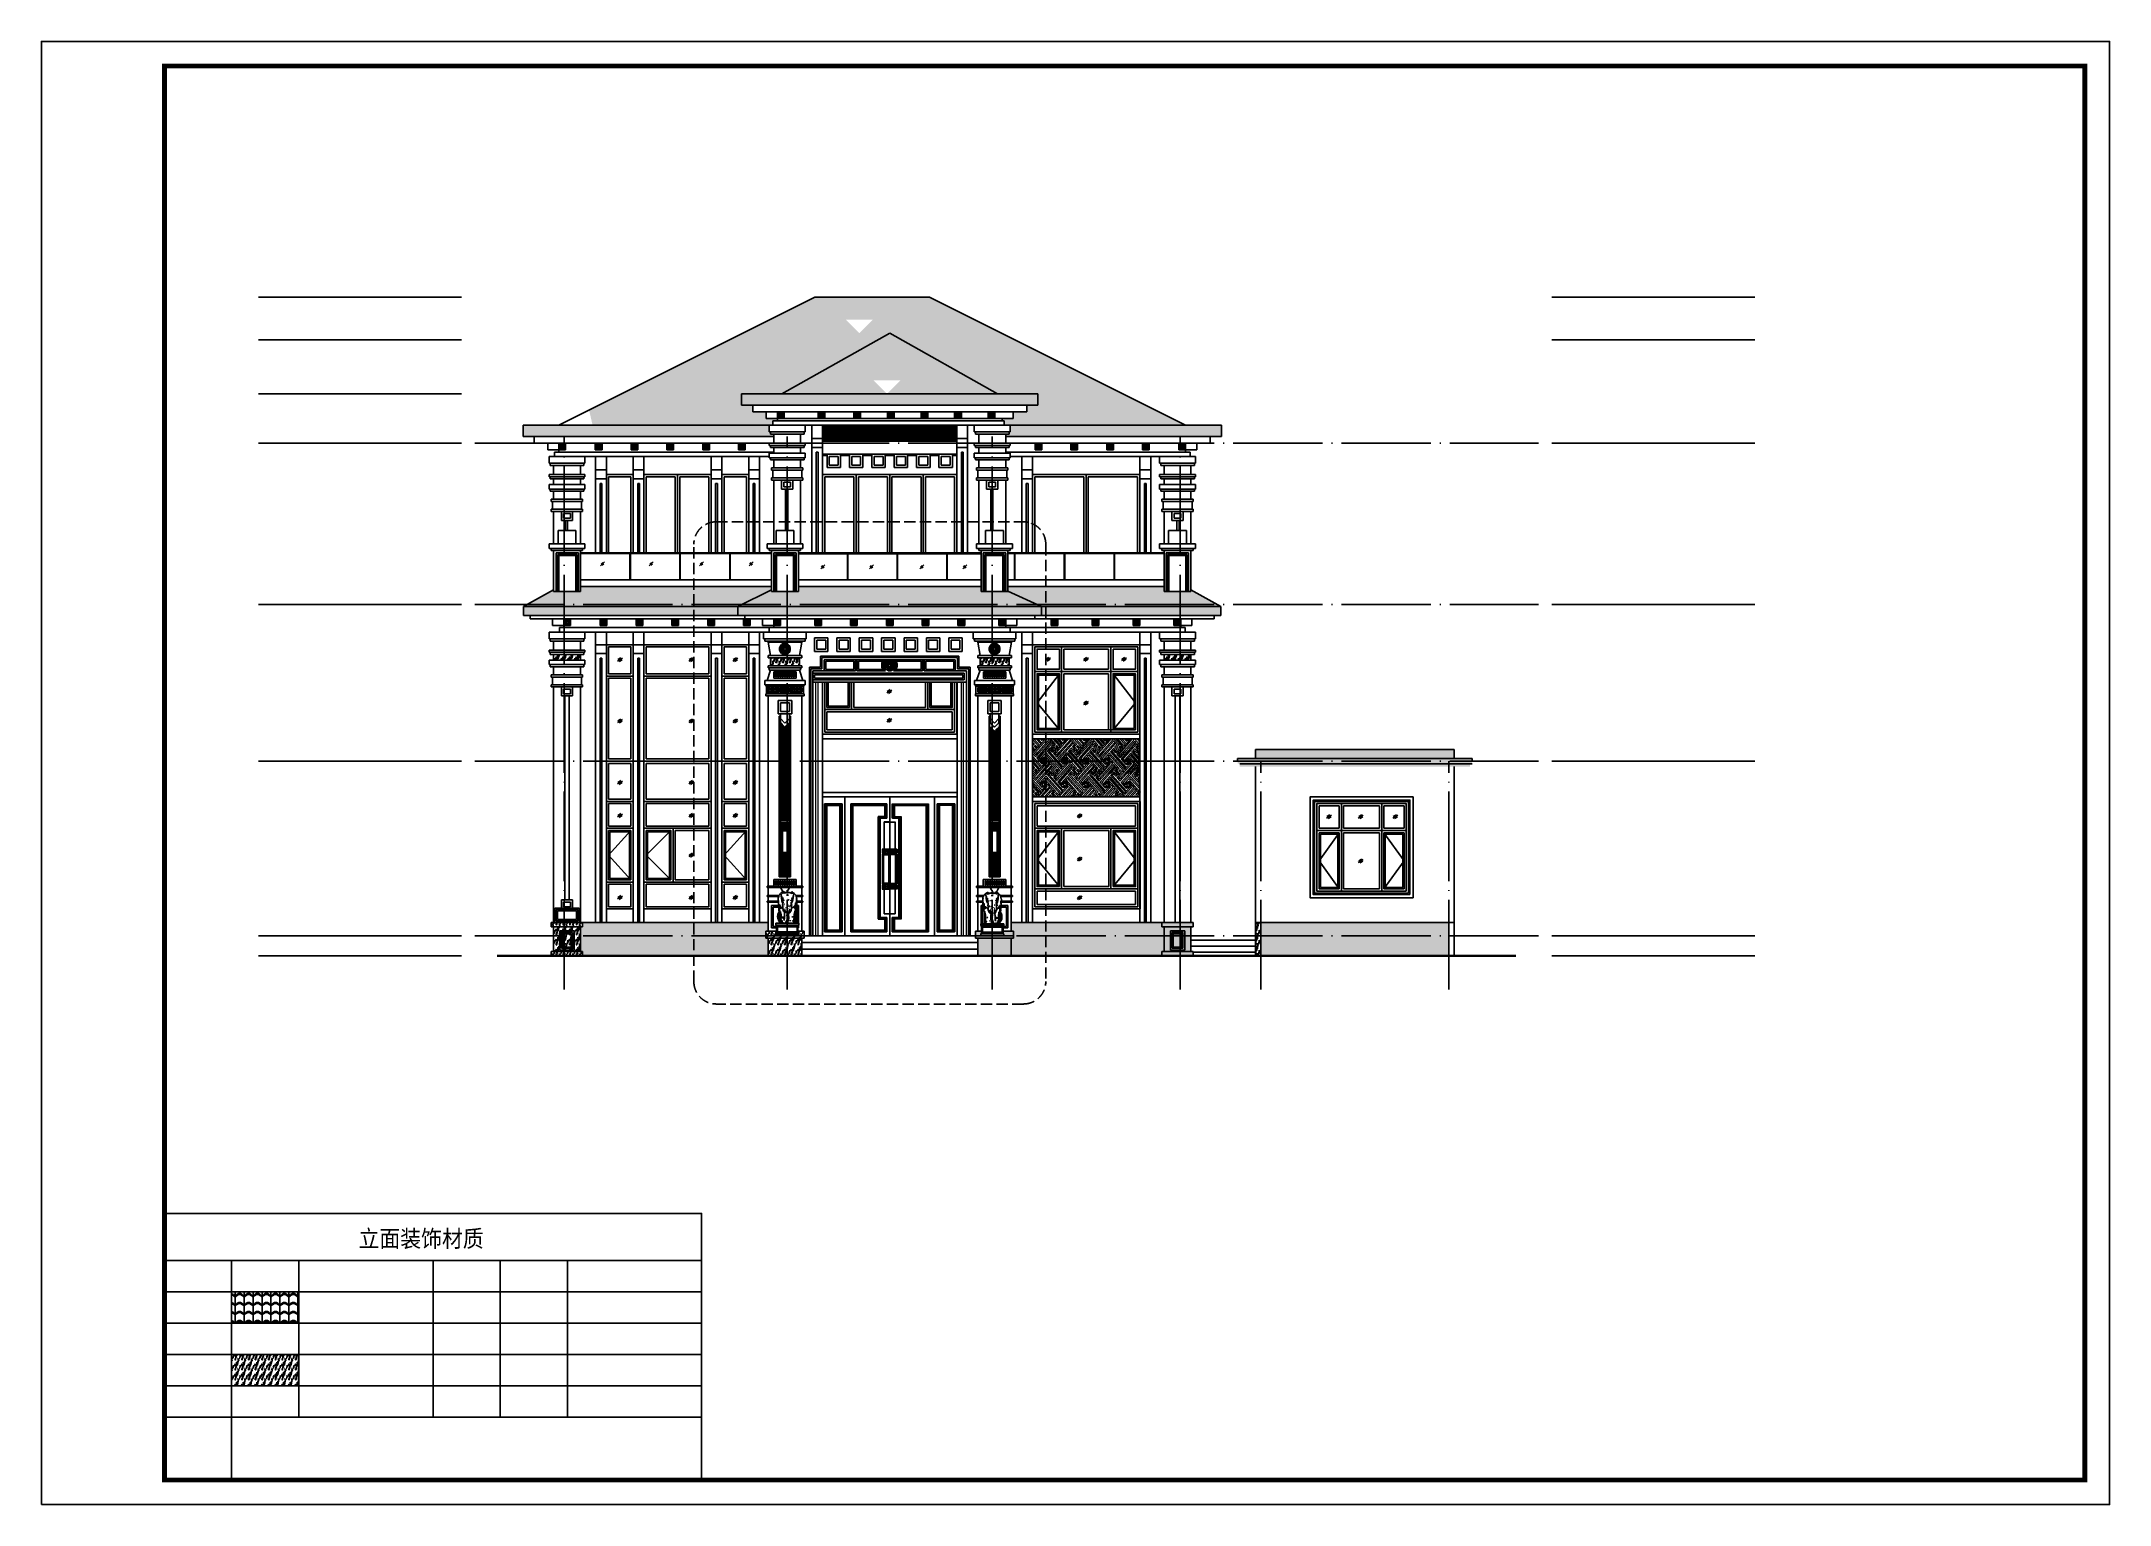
# Model space of a CAD drawing. Extents: x 44111 to 90315, y 4379 to 151689.
# Drawn here: x 44111 to 90315, y 119019 to 151689 of the extents above; entities that cross this region are included whole.
import ezdxf

# ---------------------------------------------------------------- set-up
doc = ezdxf.new("R2010")
doc.units = 0
doc.header["$LTSCALE"] = 1000
doc.header["$MEASUREMENT"] = 0
doc.linetypes.add('DASH', pattern=[0.35, 0.25, -0.1])
doc.linetypes.add('DOTE', pattern=[2.42, 2, -0.2, 0.02, -0.2])
for name, color, linetype in [('A-DETA-XFINE', 154, 'Continuous'), ('A-DOTE', 1, 'DOTE'), ('A-PUB_DIM', 3, 'Continuous'), ('A-PUB_TEXT', 7, 'Continuous'), ('A-TEXT-DESC', 4, 'Continuous'), ('A-瓦屋面填充', 8, 'Continuous'), ('A-立面外墙材料填充', 8, 'Continuous'), ('A-立面看线', 50, 'Continuous'), ('DIM_ELEV', 3, 'Continuous'), ('J-LM-外墙材料分色', 249, 'Continuous'), ('J-LM-门窗框', 157, 'Continuous'), ('J-LM-门窗洞', 35, 'Continuous'), ('PUB_TAB', 7, 'Continuous'), ('PUB_TITLE', 4, 'Continuous'), ('SURFACE', 6, 'Continuous'), ('图框固定块', 3, 'Continuous'), ('填充墙体', 8, 'Continuous'), ('家具', 250, 'Continuous'), ('立面填充', 252, 'Continuous')]:
    doc.layers.add(name, color=color, linetype=linetype)
doc.layers.add('细线', color=8, linetype='Continuous', lineweight=0)
doc.styles.add('宋体', font='')
doc.styles.get('宋体').set_extended_font_data('SimSun')
pattern_1 = [(41.9872125, (-591259.077, 755447.22), (299.9999956, 225.0000049), [4.804866, -1004.216925]), (68.1985905, (-591330.505, 755439.72), (149.9999999, 450.0000002), [17.30946, -1194.35262]), (60.945396, (-591334.077, 755431.15), (149.99998994, 225.0000064), [7.35402, -1536.99045]), (90, (-591330.5, 755437.58), (150, -9e-15), [2.142857, -222.85713]), (71.565051, (-591260.505, 755442.936), (3e-07, 225.0000005), [4.51754, -469.824105]), (171.469234, (-591260.505, 755442.936), (-149.9999995, 1.4e-06), [7.222767, -1509.5583]), (79.215702, (-591270.505, 755429.007), (150.00000075, 900.0000004), [15.269685, -1588.04715]), (62.1329961, (-591383.3624, 755497.5784), (599.99999271, 1125.0000044), [35.147284, -7345.78245]), (0, (-591381.2, 755530.57), (0, 225), [0, -150]), (64.9831065, (-591284.077, 755571.507), (300.00000076, 674.99999954), [23.647065, -2459.2947]), (81.4391104, (-591226.2196, 755482.5784), (299.999999483, 2024.99998723), [33.588522, -7020.0009]), (82.8749836, (-591309.077, 755502.936), (149.99999099, 1125.00000113), [17.276266, -3610.7397]), (76.75948, (-591324.077, 755455.793), (150.00000146, 674.99999948), [37.42339, -3892.0326]), (0, (-591347.46, 755455.9), (0, 225), [0, -150]), (0, (-591345.05, 755453.5), (0, 225), [0, -150]), (0, (-591328.18, 755465.54), (0, 225), [0, -150]), (0, (-591333, 755492.03), (0, 225), [0, -150]), (59.0362434, (-591315.505, 755492.221), (149.99998805, 225.00000645), [12.494896, -2611.4334]), (0, (-591309.1, 755502.52), (0, 225), [0, -150]), (0, (-591328.18, 755494.44), (0, 225), [0, -150]), (0, (-591320.95, 755508.9), (0, 225), [0, -150]), (0, (-591328.18, 755487.21), (0, 225), [0, -150]), (50.194429, (-591241.22, 755471.864), (150.0000001, 225.0000001), [5.57875, -1165.9587]), (90, (-591241.22, 755465.44), (150, -9e-15), [6.42857, -218.57142]), (43.6677801, (-591249.077, 755457.936), (450.00000034, 449.99999912), [10.862076, -2270.1738]), (90, (-591249.08, 755455.8), (150, -9e-15), [2.142857, -222.85713]), (39.805571, (-591255.505, 755450.436), (299.99999284, 225.00000885), [8.368125, -1748.93805]), (0, (-591277.57, 755465.54), (0, 225), [0, -150]), (0, (-591240.9, 755472.33), (0, 225), [0, -150]), (0, (-591240.9, 755472.33), (0, 225), [0, -150]), (29.3577535, (-591237.648, 755476.15), (449.9999991, 225.0000013), [13.112542, -1363.704435]), (0, (-591241.41, 755487.21), (0, 225), [0, -150]), (146.309932, (-591284.077, 755571.507), (-300.00000184, 224.9999961), [15.452362, -1607.0457]), (8.1301023, (-591300.505, 755541.507), (1499.99998944, 224.99999867), [15.152287, -3166.8282]), (47.8624052, (-591334.077, 755537.221), (600.000000265, 674.999999374), [20.22829, -4227.71235]), (14.6208739, (-591366.934, 755528.65), (899.99999752, 225.00000939), [33.956755, -3531.5025]), (0, (-591354.7, 755542.6), (0, 225), [0, -150]), (18.4349488, (-591306.934, 755520.078), (600.00000006, 224.9999993), [6.77631, -1416.248625]), (16.699244, (-591300.505, 755522.22), (149.999997, 1.24e-05), [3.72868, -779.294295]), (101.093723, (-591296.934, 755523.293), (-300.00000262, 1574.99998526), [18.561123, -3879.2748]), (0, (-591316.13, 755532.98), (0, 225), [0, -150]), (0, (-591300.58, 755541.93), (0, 225), [0, -150]), (0, (-591320.95, 755516.12), (0, 225), [0, -150]), (0, (-591340.23, 755564.29), (0, 225), [0, -150]), (0, (-591347.46, 755554.65), (0, 225), [0, -150]), (44.1449026, (-591309.077, 755568.293), (450.00000077, 449.99999998), [16.92194, -3536.6853]), (54.5829447, (-591320.505, 755552.221), (150.00000042, 224.99999911), [19.720626, -4121.6106]), (0, (-591308.87, 755568.44), (0, 225), [0, -150]), (0, (-591330.6, 755557.06), (0, 225), [0, -150]), (0, (-591308.87, 755568.44), (0, 225), [0, -150]), (0, (-591320.48, 755551.87), (0, 225), [0, -150]), (75.0685828, (-591285.505, 755543.65), (150, 675.0000002), [5.544348, -1158.76875]), (90, (-591284.08, 755549), (150, -9e-15), [22.5, -202.5]), (50.194429, (-591257.648, 755643.293), (150.0000001, 225.0000001), [5.57875, -1165.9587]), (0, (-591299.26, 755595.6), (0, 225), [0, -150]), (0, (-591294.44, 755593.2), (0, 225), [0, -150]), (0, (-591313.72, 755598), (0, 225), [0, -150]), (0, (-591289.62, 755624.5), (0, 225), [0, -150]), (53.1301023, (-591274.077, 755611.15), (150.00000021, 224.99999986), [10.714286, -2239.28565]), (90, (-591274.08, 755592.94), (150, -9e-15), [18.214285, -206.78571]), (0, (-591274.05, 755593.3), (0, 225), [0, -150]), (23.1985905, (-591262.648, 755641.15), (450.0000003, 225.0000001), [5.43984, -1136.926125]), (66.037511, (-591264.077, 755637.936), (150, 449.9999997), [3.51745, -735.14688]), (66.037511, (-591265.505, 755634.72), (150, 449.9999997), [3.51745, -735.14688]), (81.8698976, (-591267.648, 755619.721), (150.00000065, 1125.00000011), [15.152287, -3166.8282]), (90, (-591254.08, 755647.58), (150, -9e-15), [5.357144, -219.642855]), (0, (-591270.55, 755655.08), (0, 225), [0, -150])]
pattern_2 = [(180, (-591384.08, 755430.08), (-200, -200), [40, -160]), (225, (-591464.08, 755410.08), (-2e-14, -200), [56.56854, -226.27417]), (270, (-591504.08, 755370.08), (200, -200), [200]), (315, (-591544.08, 755410.08), (200, -5e-14), [56.56854, -226.27417]), (206.565051, (-591424.08, 755430.08), (-200, -2e-07), [44.72, -402.493595]), (153.434949, (-591544.08, 755410.08), (-200, 2e-07), [44.72, -402.493595])]

msp = doc.modelspace()

# ---------------------------------------------------------------- texts
at = {"layer": 'A-TEXT-DESC', "linetype": 'Continuous', "style": '宋体', "width": 0.9}
msp.add_text('立面装饰材质', height=379.7, dxfattribs=at).set_placement((51196, 124769))

# ---------------------------------------------------------------- blocks, each defined once
blk = doc.blocks.new('雕像')
at = {"layer": 'A-DETA-XFINE'}
for p, q in [((643806, -359437), (643808, -359426)), ((643806, -359461), (643806, -359437)), ((643806, -359461), (643806, -359474)), ((643808, -359426), (643815, -359401)), ((643809, -359455), (643809, -359460)), ((643811, -359469), (643813, -359471)), ((643815, -359401), (643820, -359381)), ((643818, -359389), (643818, -359388)), ((643818, -359389), (643818, -359389)), ((643820, -359381), (643822, -359373)), ((643820, -359381), (643821, -359381)), ((643822, -359369), (643823, -359368)), ((643822, -359373), (643823, -359368)), ((643822, -359369), (643822, -359373)), ((643822, -359373), (643822, -359378)), ((643831, -359357), (643823, -359368)), ((643824, -359372), (643824, -359373)), ((643831, -359356), (643844, -359340)), ((643831, -359357), (643831, -359356)), ((643831, -359356), (643831, -359356)), ((643842, -359343), (643844, -359340)), ((643844, -359340), (643842, -359343)), ((643844, -359340), (643862, -359323)), ((643871, -359315), (643862, -359323)), ((643871, -359315), (643867, -359320)), ((643871, -359315), (643867, -359320)), ((643869, -359319), (643873, -359317)), ((643877, -359306), (643871, -359315)), ((643875, -359310), (643871, -359315)), ((643874, -359314), (643871, -359315)), ((643871, -359315), (643871, -359315)), ((643871, -359315), (643871, -359315)), ((643872, -359315), (643874, -359312)), ((643872, -359342), (643872, -359325)), ((643874, -359357), (643872, -359342)), ((643873, -359316), (643873, -359317)), ((643875, -359312), (643874, -359312)), ((643875, -359365), (643874, -359357)), ((643875, -359310), (643877, -359306)), ((643875, -359365), (643880, -359432)), ((643877, -359376), (643875, -359365)), ((643901, -359291), (643877, -359306)), ((643884, -359302), (643877, -359306)), ((643881, -359303), (643877, -359306)), ((643879, -359304), (643877, -359306)), ((643877, -359356), (643879, -359356)), ((643877, -359362), (643877, -359357)), ((643877, -359376), (643879, -359381)), ((643881, -359303), (643879, -359304)), ((643880, -359381), (643879, -359379)), ((643879, -359381), (643880, -359383)), ((643879, -359381), (643879, -359381)), ((643879, -359381), (643880, -359381)), ((643880, -359381), (643880, -359380)), ((643880, -359381), (643884, -359391)), ((643880, -359381), (643881, -359381)), ((643880, -359383), (643880, -359381)), ((643880, -359381), (643880, -359381)), ((643880, -359383), (643887, -359400)), ((643880, -359388), (643880, -359383)), ((643880, -359409), (643880, -359409)), ((643880, -359409), (643880, -359409)), ((643880, -359410), (643880, -359410)), ((643880, -359410), (643880, -359410)), ((643880, -359410), (643880, -359410)), ((643880, -359411), (643880, -359411)), ((643880, -359412), (643880, -359412)), ((643880, -359414), (643880, -359414)), ((643880, -359414), (643880, -359414)), ((643880, -359426), (643880, -359426)), ((643886, -359473), (643880, -359432)), ((643891, -359294), (643881, -359303)), ((643884, -359302), (643883, -359303)), ((643890, -359299), (643884, -359302)), ((643886, -359302), (643884, -359302)), ((643887, -359400), (643891, -359409)), ((643889, -359405), (643890, -359405)), ((643890, -359405), (643890, -359405)), ((643890, -359405), (643891, -359409)), ((643897, -359286), (643891, -359294)), ((643893, -359410), (643892, -359410)), ((643918, -359285), (643893, -359307)), ((643906, -359286), (643897, -359286)), ((643898, -359467), (643901, -359451)), ((643901, -359491), (643898, -359467)), ((643901, -359291), (643906, -359286)), ((643901, -359451), (643902, -359446)), ((643904, -359442), (643902, -359446)), ((643917, -359314), (643903, -359331)), ((643907, -359427), (643903, -359441)), ((643903, -359441), (643904, -359442)), ((643904, -359440), (643904, -359441)), ((643904, -359442), (643907, -359453)), ((643906, -359286), (643912, -359280)), ((643925, -359289), (643906, -359311)), ((643909, -359429), (643906, -359436)), ((643906, -359442), (643906, -359440)), ((643908, -359487), (643906, -359466)), ((643907, -359427), (643908, -359420)), ((643907, -359435), (643909, -359429)), ((643907, -359453), (643908, -359461)), ((643913, -359410), (643908, -359420)), ((643909, -359429), (643908, -359431)), ((643908, -359432), (643908, -359432)), ((643908, -359432), (643908, -359432)), ((643909, -359419), (643909, -359419)), ((643909, -359419), (643909, -359419)), ((643909, -359421), (643909, -359420)), ((643909, -359420), (643909, -359420)), ((643909, -359421), (643909, -359421)), ((643909, -359427), (643909, -359431)), ((643909, -359427), (643909, -359429)), ((643909, -359428), (643909, -359429)), ((643909, -359429), (643909, -359428)), ((643909, -359429), (643909, -359429)), ((643909, -359432), (643909, -359432)), ((643909, -359432), (643909, -359432)), ((643910, -359418), (643913, -359410)), ((643910, -359449), (643911, -359443)), ((643911, -359434), (643911, -359435)), ((643911, -359436), (643911, -359438)), ((643916, -359279), (643912, -359280)), ((643912, -359428), (643912, -359427)), ((643912, -359428), (643912, -359430)), ((643914, -359285), (643914, -359285)), ((643914, -359285), (643914, -359285)), ((643925, -359458), (643914, -359450)), ((643914, -359450), (643918, -359452)), ((643921, -359278), (643916, -359279)), ((643916, -359284), (643920, -359281)), ((643916, -359284), (643916, -359283)), ((643916, -359284), (643916, -359283)), ((643916, -359284), (643919, -359284)), ((643916, -359285), (643918, -359285)), ((643918, -359285), (643916, -359285)), ((643926, -359300), (643917, -359314)), ((643923, -359305), (643917, -359314)), ((643918, -359282), (643918, -359282)), ((643919, -359284), (643918, -359285)), ((643918, -359285), (643918, -359285)), ((643925, -359458), (643918, -359452)), ((643919, -359284), (643938, -359282)), ((643919, -359284), (643919, -359284)), ((643919, -359284), (643919, -359284)), ((643920, -359281), (643931, -359280)), ((643927, -359279), (643921, -359278)), ((643924, -359306), (643924, -359305)), ((643938, -359288), (643925, -359289)), ((643925, -359458), (643933, -359481)), ((643926, -359300), (643939, -359299)), ((643927, -359279), (643931, -359280)), ((643930, -359309), (643933, -359309)), ((643931, -359280), (643936, -359279)), ((643933, -359309), (643947, -359304)), ((643933, -359308), (643933, -359309)), ((643940, -359282), (643936, -359279)), ((643937, -359282), (643938, -359282)), ((643942, -359288), (643938, -359288)), ((643939, -359288), (643939, -359288)), ((643939, -359299), (643944, -359299)), ((643943, -359291), (643940, -359282)), ((643940, -359282), (643942, -359288)), ((643948, -359303), (643940, -359282)), ((643940, -359299), (643944, -359299)), ((643942, -359288), (643943, -359291)), ((643944, -359299), (643947, -359304)), ((643944, -359299), (643946, -359302)), ((643946, -359302), (643948, -359303)), ((643947, -359304), (643947, -359304)), ((643947, -359304), (643948, -359304)), ((643948, -359304), (643948, -359303)), ((643948, -359303), (643949, -359303)), ((643948, -359304), (643949, -359303)), ((643949, -359303), (643951, -359303)), ((643968, -359306), (643950, -359314)), ((643952, -359312), (643950, -359308)), ((643950, -359309), (643952, -359312)), ((643950, -359314), (643951, -359314)), ((643951, -359303), (643969, -359300)), ((643959, -359311), (643959, -359311)), ((643980, -359300), (643969, -359300)), ((643974, -359308), (643971, -359309)), ((643971, -359309), (643974, -359308)), ((643974, -359308), (643971, -359309)), ((643974, -359308), (643975, -359308)), ((643974, -359308), (643974, -359308)), ((643975, -359308), (643985, -359307)), ((643975, -359308), (643983, -359307)), ((643981, -359300), (643979, -359301)), ((643981, -359300), (643980, -359300)), ((643995, -359296), (643981, -359300)), ((643987, -359301), (643981, -359300)), ((643983, -359307), (643983, -359306)), ((643983, -359306), (643983, -359306)), ((643991, -359302), (643987, -359301)), ((643988, -359307), (643988, -359307)), ((643990, -359356), (643997, -359356)), ((643994, -359298), (643991, -359302)), ((644002, -359304), (643991, -359302)), ((643998, -359295), (643995, -359296)), ((643995, -359296), (643995, -359296)), ((644017, -359293), (643998, -359295)), ((643998, -359356), (644036, -359356)), ((644005, -359350), (644001, -359350)), ((644002, -359304), (644003, -359304)), ((644005, -359305), (644002, -359304)), ((644002, -359350), (644005, -359350)), ((644005, -359305), (644022, -359304)), ((644005, -359350), (644009, -359349)), ((644014, -359349), (644005, -359350)), ((644008, -359305), (644006, -359305)), ((644007, -359351), (644010, -359350)), ((644024, -359351), (644008, -359351)), ((644008, -359351), (644008, -359351)), ((644008, -359351), (644021, -359351)), ((644010, -359350), (644021, -359351)), ((644016, -359458), (644030, -359464)), ((644028, -359294), (644017, -359293)), ((644021, -359351), (644024, -359351)), ((644021, -359351), (644024, -359351)), ((644039, -359302), (644022, -359304)), ((644025, -359348), (644023, -359348)), ((644036, -359295), (644028, -359294)), ((644031, -359304), (644029, -359304)), ((644030, -359464), (644051, -359473)), ((644036, -359295), (644053, -359301)), ((644039, -359302), (644053, -359301)), ((644053, -359301), (644053, -359301)), ((644053, -359301), (644055, -359302)), ((644053, -359301), (644055, -359301)), ((644055, -359301), (644077, -359305)), ((644067, -359309), (644067, -359308)), ((644067, -359308), (644068, -359309)), ((644068, -359308), (644070, -359309)), ((644083, -359308), (644077, -359305)), ((644087, -359310), (644079, -359308)), ((644083, -359308), (644079, -359308)), ((644087, -359308), (644083, -359308)), ((644107, -359320), (644083, -359308)), ((644087, -359310), (644094, -359308)), ((644087, -359310), (644088, -359308)), ((644088, -359308), (644087, -359308)), ((644087, -359317), (644091, -359318)), ((644087, -359489), (644095, -359469)), ((644088, -359308), (644095, -359297)), ((644094, -359308), (644088, -359308)), ((644088, -359317), (644091, -359318)), ((644105, -359310), (644094, -359308)), ((644094, -359308), (644101, -359310)), ((644095, -359297), (644097, -359292)), ((644097, -359298), (644095, -359297)), ((644098, -359297), (644095, -359297)), ((644097, -359292), (644102, -359288)), ((644098, -359297), (644109, -359298)), ((644102, -359288), (644104, -359287)), ((644110, -359289), (644104, -359287)), ((644105, -359310), (644114, -359328)), ((644109, -359298), (644132, -359326)), ((644110, -359289), (644113, -359287)), ((644114, -359290), (644110, -359289)), ((644114, -359328), (644110, -359322)), ((644113, -359287), (644127, -359290)), ((644113, -359431), (644113, -359432)), ((644113, -359433), (644113, -359432)), ((644113, -359455), (644118, -359449)), ((644113, -359455), (644114, -359466)), ((644113, -359459), (644113, -359455)), ((644114, -359466), (644113, -359459)), ((644120, -359295), (644114, -359290)), ((644115, -359427), (644114, -359429)), ((644115, -359431), (644116, -359433)), ((644118, -359427), (644116, -359416)), ((644117, -359431), (644116, -359433)), ((644116, -359431), (644116, -359433)), ((644116, -359433), (644116, -359433)), ((644116, -359433), (644119, -359437)), ((644116, -359461), (644118, -359449)), ((644117, -359436), (644119, -359442)), ((644122, -359413), (644118, -359427)), ((644119, -359430), (644118, -359427)), ((644118, -359446), (644119, -359442)), ((644119, -359442), (644118, -359445)), ((644118, -359449), (644119, -359448)), ((644119, -359437), (644119, -359430)), ((644119, -359442), (644119, -359437)), ((644119, -359437), (644119, -359442)), ((644119, -359437), (644119, -359437)), ((644119, -359448), (644119, -359442)), ((644120, -359295), (644121, -359295)), ((644121, -359296), (644120, -359295)), ((644121, -359296), (644122, -359296)), ((644123, -359298), (644121, -359296)), ((644123, -359298), (644124, -359298)), ((644125, -359298), (644123, -359298)), ((644136, -359310), (644123, -359298)), ((644123, -359298), (644123, -359298)), ((644126, -359457), (644123, -359445)), ((644123, -359446), (644123, -359445)), ((644123, -359507), (644138, -359465)), ((644126, -359457), (644126, -359477)), ((644132, -359295), (644127, -359290)), ((644138, -359296), (644132, -359295)), ((644140, -359304), (644132, -359295)), ((644133, -359307), (644133, -359307)), ((644136, -359406), (644135, -359406)), ((644136, -359404), (644139, -359397)), ((644138, -359296), (644140, -359304)), ((644138, -359296), (644145, -359303)), ((644138, -359465), (644144, -359417)), ((644139, -359395), (644140, -359394)), ((644139, -359395), (644139, -359395)), ((644139, -359397), (644139, -359395)), ((644139, -359397), (644139, -359397)), ((644144, -359307), (644140, -359304)), ((644140, -359392), (644141, -359389)), ((644140, -359392), (644140, -359392)), ((644140, -359392), (644140, -359392)), ((644140, -359392), (644140, -359392)), ((644140, -359393), (644140, -359392)), ((644140, -359393), (644140, -359393)), ((644140, -359393), (644140, -359393)), ((644140, -359394), (644140, -359393)), ((644140, -359393), (644140, -359393)), ((644140, -359394), (644140, -359394)), ((644141, -359389), (644149, -359367)), ((644144, -359307), (644156, -359315)), ((644149, -359313), (644144, -359307)), ((644144, -359417), (644147, -359373)), ((644145, -359303), (644153, -359311)), ((644147, -359373), (644149, -359367)), ((644149, -359313), (644155, -359326)), ((644149, -359313), (644152, -359315)), ((644157, -359338), (644149, -359367)), ((644153, -359311), (644151, -359310)), ((644162, -359321), (644152, -359315)), ((644152, -359315), (644158, -359320)), ((644158, -359312), (644153, -359311)), ((644153, -359311), (644154, -359311)), ((644154, -359311), (644163, -359321)), ((644155, -359326), (644156, -359331)), ((644156, -359331), (644155, -359328)), ((644156, -359331), (644157, -359338)), ((644156, -359331), (644156, -359332)), ((644160, -359315), (644158, -359312)), ((644169, -359325), (644160, -359315)), ((644169, -359325), (644163, -359321)), ((644169, -359325), (644163, -359321)), ((644176, -359332), (644169, -359325)), ((644172, -359330), (644176, -359332)), ((644176, -359332), (644179, -359333)), ((644184, -359340), (644176, -359332)), ((644177, -359336), (644184, -359340)), ((644179, -359333), (644189, -359343)), ((644194, -359349), (644189, -359343)), ((644194, -359349), (644200, -359356)), ((644198, -359356), (644200, -359356)), ((644200, -359356), (644205, -359363)), ((644206, -359367), (644205, -359363)), ((644205, -359363), (644205, -359367)), ((644212, -359376), (644205, -359363)), ((644212, -359381), (644206, -359367)), ((644210, -359381), (644212, -359381)), ((644212, -359384), (644211, -359390)), ((644213, -359381), (644212, -359376)), ((644213, -359381), (644212, -359376)), ((644212, -359381), (644212, -359376)), ((644212, -359381), (644212, -359376)), ((644212, -359376), (644212, -359381)), ((644212, -359381), (644212, -359381)), ((644212, -359384), (644212, -359381)), ((644212, -359381), (644212, -359381)), ((644212, -359381), (644212, -359381)), ((644213, -359382), (644212, -359381)), ((644212, -359381), (644212, -359381)), ((644212, -359384), (644212, -359381)), ((644212, -359381), (644212, -359381)), ((644212, -359381), (644213, -359382)), ((644212, -359381), (644213, -359381)), ((644213, -359383), (644212, -359384)), ((644212, -359391), (644212, -359384)), ((644212, -359392), (644212, -359384)), ((644212, -359384), (644212, -359384)), ((644213, -359392), (644212, -359391)), ((644214, -359389), (644213, -359381)), ((644214, -359384), (644213, -359381)), ((644213, -359381), (644213, -359381)), ((644213, -359383), (644213, -359382)), ((644213, -359382), (644213, -359383)), ((644213, -359383), (644214, -359393)), ((644213, -359383), (644213, -359383)), ((644214, -359384), (644219, -359402)), ((644214, -359389), (644215, -359394)), ((644216, -359425), (644217, -359421)), ((644216, -359425), (644216, -359426)), ((644218, -359432), (644218, -359444)), ((644218, -359444), (644218, -359432)), ((644218, -359444), (644219, -359443)), ((644218, -359444), (644218, -359444)), ((644218, -359444), (644218, -359473)), ((644218, -359473), (644218, -359444)), ((644219, -359402), (644220, -359430)), ((644219, -359414), (644219, -359402)), ((644219, -359402), (644219, -359414)), ((644219, -359414), (644219, -359428)), ((644219, -359428), (644219, -359414)), ((644219, -359414), (644219, -359428)), ((644219, -359428), (644219, -359428)), ((644219, -359428), (644219, -359429)), ((644219, -359429), (644219, -359434)), ((644219, -359436), (644220, -359430)), ((644219, -359434), (644219, -359436)), ((644219, -359436), (644220, -359469)), ((644219, -359443), (644219, -359436)), ((644218, -359473), (644220, -359469)), ((643793, -359832), (643798, -359790)), ((643798, -359873), (643793, -359832)), ((643798, -359790), (643811, -359752)), ((643811, -359912), (643798, -359873)), ((643806, -359474), (643807, -359481)), ((643807, -359481), (643807, -359483)), ((643810, -359488), (643807, -359483)), ((643808, -359481), (643810, -359481)), ((643810, -359816), (643809, -359825)), ((643809, -359825), (643809, -359840)), ((643809, -359840), (643810, -359849)), ((643810, -359481), (643810, -359479)), ((643810, -359481), (643810, -359479)), ((643812, -359487), (643810, -359481)), ((643810, -359481), (643810, -359481)), ((643810, -359488), (643810, -359481)), ((643810, -359481), (643813, -359481)), ((643810, -359503), (643810, -359488)), ((643810, -359503), (643812, -359506)), ((643811, -359801), (643810, -359809)), ((643810, -359809), (643810, -359816)), ((643810, -359849), (643810, -359856)), ((643810, -359856), (643811, -359864)), ((643814, -359495), (643811, -359491)), ((643811, -359752), (643831, -359719)), ((643814, -359794), (643811, -359801)), ((643811, -359864), (643814, -359871)), ((643831, -359945), (643811, -359912)), ((643812, -359477), (643813, -359481)), ((643812, -359477), (643813, -359481)), ((643812, -359487), (643814, -359495)), ((643812, -359506), (643813, -359508)), ((643813, -359481), (643815, -359492)), ((643813, -359481), (643815, -359491)), ((643813, -359481), (643813, -359481)), ((643813, -359481), (643815, -359481)), ((643813, -359506), (643815, -359506)), ((643813, -359508), (643815, -359508)), ((643813, -359508), (643813, -359510)), ((643813, -359510), (643815, -359512)), ((643814, -359538), (643813, -359542)), ((643813, -359542), (643813, -359552)), ((643814, -359543), (643813, -359542)), ((643813, -359542), (643814, -359544)), ((643814, -359544), (643813, -359552)), ((643813, -359552), (643813, -359554)), ((643813, -359554), (643813, -359560)), ((643813, -359554), (643813, -359554)), ((643813, -359554), (643813, -359555)), ((643813, -359560), (643813, -359555)), ((643813, -359555), (643814, -359556)), ((643814, -359556), (643813, -359560)), ((643813, -359560), (643814, -359567)), ((643814, -359567), (643813, -359569)), ((643813, -359569), (643813, -359583)), ((643813, -359583), (643814, -359588)), ((643815, -359583), (643813, -359583)), ((643815, -359519), (643814, -359538)), ((643814, -359538), (643814, -359543)), ((643814, -359543), (643814, -359544)), ((643814, -359556), (643815, -359561)), ((643814, -359587), (643815, -359583)), ((643814, -359588), (643814, -359590)), ((643815, -359595), (643814, -359590)), ((643814, -359590), (643815, -359590)), ((643815, -359595), (643814, -359596)), ((643814, -359596), (643814, -359603)), ((643816, -359605), (643814, -359603)), ((643816, -359605), (643814, -359613)), ((643815, -359618), (643814, -359613)), ((643815, -359787), (643814, -359794)), ((643814, -359871), (643815, -359878)), ((643815, -359481), (643815, -359480)), ((643815, -359491), (643815, -359481)), ((643815, -359491), (643815, -359492)), ((643815, -359492), (643815, -359491)), ((643815, -359492), (643815, -359494)), ((643815, -359506), (643815, -359492)), ((643815, -359506), (643815, -359506)), ((643815, -359508), (643815, -359506)), ((643815, -359506), (643815, -359506)), ((643815, -359506), (643815, -359508)), ((643815, -359508), (643815, -359508)), ((643815, -359512), (643815, -359508)), ((643815, -359508), (643815, -359513)), ((643815, -359512), (643815, -359513)), ((643815, -359519), (643815, -359512)), ((643815, -359513), (643815, -359519)), ((643815, -359561), (643815, -359569)), ((643815, -359566), (643815, -359561)), ((643815, -359561), (643815, -359561)), ((643815, -359562), (643815, -359561)), ((643815, -359562), (643815, -359562)), ((643815, -359562), (643816, -359563)), ((643815, -359583), (643815, -359565)), ((643815, -359566), (643815, -359565)), ((643815, -359570), (643815, -359566)), ((643815, -359577), (643815, -359566)), ((643815, -359578), (643815, -359576)), ((643815, -359577), (643815, -359578)), ((643815, -359578), (643815, -359579)), ((643815, -359579), (643815, -359583)), ((643815, -359580), (643815, -359583)), ((643815, -359583), (643815, -359586)), ((643815, -359583), (643815, -359587)), ((643815, -359583), (643815, -359583)), ((643815, -359583), (643815, -359583)), ((643815, -359583), (643815, -359583)), ((643815, -359583), (643815, -359583)), ((643815, -359583), (643815, -359583)), ((643815, -359590), (643815, -359591)), ((643815, -359590), (643815, -359591)), ((643815, -359591), (643815, -359595)), ((643815, -359595), (643815, -359591)), ((643815, -359591), (643816, -359593)), ((643815, -359596), (643817, -359594)), ((643817, -359594), (643815, -359595)), ((643815, -359595), (643815, -359596)), ((643815, -359596), (643815, -359595)), ((643815, -359595), (643815, -359595)), ((643815, -359614), (643816, -359611)), ((643815, -359615), (643816, -359612)), ((643815, -359614), (643815, -359617)), ((643815, -359615), (643815, -359614)), ((643815, -359617), (643815, -359615)), ((643816, -359618), (643815, -359615)), ((643815, -359617), (643816, -359618)), ((643815, -359618), (643815, -359617)), ((643815, -359618), (643815, -359618)), ((643815, -359618), (643815, -359620)), ((643815, -359620), (643815, -359618)), ((643816, -359618), (643815, -359618)), ((643815, -359618), (643815, -359618)), ((643815, -359619), (643815, -359618)), ((643816, -359619), (643815, -359618)), ((643815, -359618), (643815, -359618)), ((643815, -359622), (643815, -359619)), ((643816, -359619), (643815, -359621)), ((643815, -359620), (643815, -359619)), ((643815, -359620), (643815, -359621)), ((643815, -359621), (643815, -359622)), ((643815, -359622), (643815, -359621)), ((643815, -359622), (643815, -359622)), ((643815, -359622), (643815, -359623)), ((643815, -359623), (643815, -359622)), ((643815, -359639), (643815, -359623)), ((643815, -359639), (643817, -359643)), ((643815, -359639), (643817, -359643)), ((643817, -359780), (643815, -359787)), ((643815, -359878), (643817, -359885)), ((643816, -359563), (643816, -359563)), ((643817, -359567), (643816, -359563)), ((643816, -359582), (643817, -359575)), ((643816, -359586), (643816, -359584)), ((643816, -359586), (643816, -359585)), ((643816, -359585), (643816, -359593)), ((643817, -359590), (643816, -359586)), ((643816, -359593), (643817, -359593)), ((643816, -359593), (643817, -359594)), ((643816, -359604), (643816, -359607)), ((643816, -359604), (643816, -359605)), ((643816, -359606), (643816, -359604)), ((643816, -359606), (643816, -359604)), ((643816, -359606), (643816, -359604)), ((643816, -359604), (643816, -359606)), ((643816, -359604), (643816, -359606)), ((643816, -359608), (643817, -359604)), ((643816, -359606), (643816, -359605)), ((643816, -359607), (643816, -359606)), ((643816, -359609), (643816, -359606)), ((643816, -359610), (643816, -359606)), ((643816, -359606), (643816, -359606)), ((643816, -359606), (643816, -359606)), ((643816, -359606), (643816, -359606)), ((643816, -359606), (643816, -359607)), ((643816, -359606), (643816, -359606)), ((643816, -359607), (643816, -359606)), ((643816, -359606), (643816, -359606)), ((643816, -359606), (643816, -359607)), ((643816, -359606), (643816, -359606)), ((643816, -359607), (643816, -359607)), ((643816, -359607), (643816, -359608)), ((643816, -359607), (643816, -359607)), ((643816, -359607), (643816, -359607)), ((643816, -359608), (643816, -359607)), ((643816, -359607), (643816, -359607)), ((643816, -359607), (643816, -359607)), ((643816, -359611), (643816, -359608)), ((643816, -359608), (643816, -359608)), ((643816, -359609), (643816, -359609)), ((643816, -359610), (643816, -359616)), ((643816, -359610), (643816, -359610)), ((643816, -359612), (643816, -359610)), ((643816, -359612), (643816, -359611)), ((643816, -359611), (643816, -359611)), ((643816, -359611), (643816, -359611)), ((643816, -359617), (643816, -359612)), ((643816, -359616), (643816, -359617)), ((643817, -359616), (643816, -359616)), ((643816, -359617), (643816, -359618)), ((643816, -359617), (643816, -359617)), ((643816, -359617), (643816, -359618)), ((643816, -359618), (643816, -359617)), ((643816, -359617), (643816, -359617)), ((643816, -359618), (643816, -359619)), ((643816, -359618), (643816, -359619)), ((643816, -359618), (643816, -359618)), ((643816, -359618), (643816, -359618)), ((643816, -359618), (643816, -359618)), ((643816, -359618), (643816, -359619)), ((643816, -359619), (643816, -359618)), ((643816, -359618), (643816, -359618)), ((643816, -359618), (643816, -359618)), ((643816, -359619), (643816, -359618)), ((643817, -359618), (643816, -359618)), ((643816, -359618), (643816, -359618)), ((643816, -359619), (643816, -359619)), ((643816, -359619), (643816, -359619)), ((643816, -359619), (643816, -359621)), ((643816, -359619), (643816, -359621)), ((643817, -359621), (643816, -359619)), ((643816, -359621), (643816, -359619)), ((643816, -359630), (643816, -359619)), ((643816, -359621), (643817, -359621)), ((643817, -359621), (643816, -359621)), ((643816, -359621), (643816, -359621)), ((643816, -359621), (643817, -359622)), ((643817, -359622), (643816, -359623)), ((643816, -359630), (643816, -359630)), ((643816, -359630), (643817, -359631)), ((643816, -359632), (643816, -359630)), ((643816, -359632), (643816, -359630)), ((643816, -359638), (643816, -359632)), ((643817, -359639), (643816, -359632)), ((643817, -359633), (643816, -359632)), ((643816, -359638), (643817, -359639)), ((643817, -359567), (643817, -359568)), ((643817, -359570), (643817, -359567)), ((643817, -359571), (643817, -359568)), ((643817, -359568), (643818, -359568)), ((643817, -359577), (643817, -359575)), ((643817, -359577), (643817, -359577)), ((643818, -359583), (643817, -359583)), ((643817, -359594), (643817, -359594)), ((643817, -359594), (643817, -359594)), ((643817, -359613), (643817, -359609)), ((643817, -359610), (643817, -359613)), ((643817, -359613), (643817, -359614)), ((643817, -359614), (643817, -359613)), ((643817, -359614), (643817, -359614)), ((643817, -359614), (643817, -359616)), ((643817, -359615), (643817, -359614)), ((643818, -359614), (643817, -359615)), ((643817, -359615), (643817, -359616)), ((643817, -359618), (643817, -359618)), ((643817, -359618), (643818, -359633)), ((643818, -359618), (643817, -359618)), ((643817, -359625), (643817, -359621)), ((643817, -359621), (643817, -359621)), ((643817, -359621), (643817, -359622)), ((643817, -359622), (643817, -359621)), ((643817, -359621), (643817, -359621)), ((643817, -359622), (643817, -359623)), ((643817, -359622), (643817, -359625)), ((643817, -359623), (643817, -359631)), ((643817, -359625), (643817, -359632)), ((643818, -359633), (643817, -359625)), ((643817, -359631), (643817, -359633)), ((643817, -359631), (643817, -359632)), ((643817, -359632), (643817, -359632)), ((643817, -359632), (643817, -359635)), ((643817, -359632), (643818, -359634)), ((643817, -359637), (643817, -359633)), ((643817, -359633), (643817, -359639)), ((643817, -359635), (643818, -359637)), ((643817, -359635), (643817, -359635)), ((643817, -359635), (643818, -359635)), ((643817, -359635), (643818, -359638)), ((643817, -359637), (643818, -359637)), ((643817, -359639), (643817, -359640)), ((643817, -359640), (643817, -359639)), ((643817, -359639), (643817, -359639)), ((643817, -359639), (643818, -359640)), ((643817, -359643), (643818, -359645)), ((643817, -359643), (643817, -359643)), ((643819, -359643), (643817, -359643)), ((643817, -359643), (643818, -359646)), ((643817, -359652), (643819, -359649)), ((643817, -359652), (643817, -359653)), ((643817, -359653), (643818, -359661)), ((643820, -359773), (643817, -359780)), ((643817, -359885), (643820, -359892)), ((643818, -359572), (643818, -359568)), ((643818, -359568), (643821, -359570)), ((643818, -359587), (643818, -359583)), ((643818, -359583), (643818, -359583)), ((643818, -359586), (643818, -359583)), ((643818, -359583), (643818, -359583)), ((643818, -359586), (643818, -359583)), ((643818, -359583), (643818, -359583)), ((643818, -359583), (643818, -359583)), ((643818, -359583), (643818, -359583)), ((643821, -359583), (643818, -359583)), ((643818, -359614), (643819, -359608)), ((643819, -359612), (643818, -359614)), ((643818, -359614), (643818, -359614)), ((643818, -359618), (643819, -359621)), ((643818, -359619), (643818, -359633)), ((643818, -359619), (643819, -359621)), ((643819, -359623), (643818, -359633)), ((643818, -359637), (643818, -359638)), ((643818, -359637), (643818, -359640)), ((643818, -359638), (643818, -359638)), ((643818, -359638), (643818, -359639)), ((643818, -359639), (643819, -359641)), ((643819, -359641), (643818, -359640)), ((643818, -359640), (643818, -359640)), ((643818, -359640), (643818, -359640)), ((643820, -359651), (643818, -359645)), ((643818, -359645), (643818, -359646)), ((643819, -359647), (643818, -359645)), ((643818, -359645), (643819, -359649)), ((643818, -359646), (643821, -359649)), ((643818, -359646), (643819, -359647)), ((643826, -359664), (643818, -359661)), ((643820, -359597), (643819, -359593)), ((643820, -359610), (643819, -359608)), ((643820, -359610), (643819, -359612)), ((643819, -359613), (643819, -359612)), ((643819, -359623), (643820, -359619)), ((643819, -359621), (643819, -359623)), ((643819, -359623), (643819, -359623)), ((643821, -359630), (643819, -359638)), ((643819, -359639), (643822, -359635)), ((643819, -359636), (643819, -359636)), ((643819, -359638), (643819, -359636)), ((643819, -359638), (643819, -359639)), ((643819, -359638), (643819, -359639)), ((643819, -359639), (643819, -359638)), ((643819, -359640), (643819, -359639)), ((643819, -359639), (643819, -359640)), ((643819, -359641), (643819, -359639)), ((643819, -359639), (643819, -359639)), ((643819, -359639), (643819, -359639)), ((643819, -359639), (643819, -359639)), ((643819, -359639), (643820, -359643)), ((643819, -359641), (643819, -359641)), ((643819, -359641), (643819, -359643)), ((643819, -359643), (643821, -359648)), ((643820, -359643), (643819, -359643)), ((643819, -359648), (643819, -359647)), ((643821, -359649), (643819, -359648)), ((643819, -359648), (643820, -359651)), ((643819, -359692), (643821, -359677)), ((643819, -359692), (643823, -359701)), ((643820, -359584), (643820, -359589)), ((643820, -359592), (643820, -359597)), ((643820, -359610), (643822, -359604)), ((643822, -359604), (643820, -359610)), ((643820, -359611), (643820, -359610)), ((643820, -359616), (643820, -359614)), ((643820, -359617), (643820, -359616)), ((643821, -359618), (643820, -359618)), ((643820, -359643), (643821, -359648)), ((643823, -359643), (643820, -359643)), ((643823, -359765), (643820, -359773)), ((643820, -359892), (643823, -359900)), ((643821, -359570), (643821, -359583)), ((643821, -359570), (643824, -359572)), ((643821, -359583), (643821, -359598)), ((643822, -359583), (643821, -359598)), ((643822, -359583), (643821, -359583)), ((643821, -359616), (643821, -359618)), ((643821, -359618), (643821, -359619)), ((643822, -359618), (643821, -359618)), ((643821, -359620), (643821, -359630)), ((643822, -359631), (643821, -359620)), ((643821, -359648), (643822, -359647)), ((643822, -359649), (643821, -359648)), ((643821, -359648), (643821, -359648)), ((643821, -359648), (643822, -359649)), ((643822, -359650), (643821, -359653)), ((643821, -359677), (643824, -359675)), ((643822, -359581), (643822, -359583)), ((643822, -359583), (643822, -359583)), ((643822, -359621), (643822, -359620)), ((643822, -359635), (643822, -359631)), ((643822, -359635), (643822, -359631)), ((643822, -359635), (643823, -359639)), ((643823, -359643), (643822, -359647)), ((643822, -359647), (643823, -359646)), ((643822, -359647), (643822, -359648)), ((643822, -359653), (643823, -359649)), ((643822, -359649), (643822, -359650)), ((643822, -359649), (643822, -359650)), ((643822, -359649), (643822, -359650)), ((643822, -359650), (643822, -359649)), ((643822, -359650), (643822, -359650)), ((643824, -359675), (643822, -359677)), ((643822, -359677), (643823, -359688)), ((643823, -359580), (643824, -359573)), ((643823, -359580), (643824, -359595)), ((643823, -359598), (643823, -359602)), ((643823, -359621), (643823, -359622)), ((643823, -359636), (643823, -359634)), ((643823, -359636), (643823, -359635)), ((643823, -359641), (643823, -359639)), ((643823, -359639), (643824, -359643)), ((643823, -359641), (643823, -359643)), ((643824, -359643), (643823, -359643)), ((643825, -359670), (643823, -359672)), ((643824, -359675), (643823, -359672)), ((643829, -359717), (643823, -359701)), ((643826, -359758), (643823, -359765)), ((643823, -359900), (643826, -359907)), ((643824, -359573), (643824, -359572)), ((643824, -359573), (643824, -359572)), ((643824, -359572), (643824, -359572)), ((643824, -359572), (643826, -359573)), ((643824, -359603), (643824, -359595)), ((643824, -359603), (643825, -359600)), ((643824, -359600), (643824, -359603)), ((643826, -359604), (643824, -359603)), ((643824, -359603), (643824, -359603)), ((643824, -359603), (643824, -359618)), ((643826, -359604), (643824, -359609)), ((643824, -359618), (643824, -359626)), ((643826, -359618), (643824, -359618)), ((643824, -359618), (643824, -359618)), ((643824, -359633), (643825, -359636)), ((643824, -359643), (643824, -359645)), ((643826, -359664), (643824, -359667)), ((643824, -359667), (643825, -359670)), ((643824, -359678), (643824, -359675)), ((643825, -359596), (643826, -359593)), ((643825, -359600), (643825, -359598)), ((643825, -359599), (643826, -359603)), ((643826, -359603), (643825, -359600)), ((643825, -359639), (643825, -359636)), ((643827, -359643), (643825, -359640)), ((643825, -359640), (643827, -359643)), ((643827, -359643), (643825, -359643)), ((643825, -359646), (643825, -359644)), ((643826, -359669), (643825, -359670)), ((643826, -359573), (643831, -359576)), ((643826, -359603), (643827, -359598)), ((643826, -359604), (643827, -359603)), ((643826, -359603), (643826, -359604)), ((643826, -359603), (643826, -359603)), ((643827, -359603), (643826, -359603)), ((643826, -359603), (643827, -359603)), ((643826, -359603), (643826, -359603)), ((643826, -359605), (643827, -359604)), ((643827, -359604), (643826, -359604)), ((643829, -359658), (643826, -359663)), ((643826, -359664), (643826, -359664)), ((643833, -359667), (643826, -359664)), ((643829, -359667), (643826, -359669)), ((643829, -359667), (643826, -359670)), ((643830, -359752), (643826, -359758)), ((643826, -359907), (643830, -359913)), ((643828, -359601), (643827, -359598)), ((643827, -359598), (643827, -359601)), ((643827, -359602), (643827, -359598)), ((643828, -359601), (643827, -359601)), ((643827, -359601), (643827, -359602)), ((643827, -359601), (643827, -359601)), ((643827, -359601), (643828, -359602)), ((643827, -359602), (643827, -359601)), ((643827, -359601), (643828, -359601)), ((643827, -359602), (643827, -359604)), ((643827, -359603), (643827, -359602)), ((643828, -359605), (643827, -359602)), ((643827, -359602), (643827, -359602)), ((643827, -359604), (643827, -359603)), ((643827, -359603), (643827, -359603)), ((643827, -359603), (643827, -359604)), ((643827, -359606), (643828, -359605)), ((643828, -359611), (643827, -359606)), ((643829, -359618), (643827, -359618)), ((643830, -359649), (643827, -359643)), ((643827, -359643), (643828, -359647)), ((643830, -359643), (643827, -359643)), ((643827, -359643), (643827, -359643)), ((643831, -359583), (643828, -359583)), ((643831, -359588), (643828, -359588)), ((643828, -359589), (643829, -359596)), ((643829, -359590), (643828, -359589)), ((643828, -359590), (643829, -359596)), ((643828, -359602), (643829, -359597)), ((643828, -359605), (643828, -359602)), ((643828, -359602), (643830, -359613)), ((643828, -359611), (643828, -359605)), ((643829, -359615), (643828, -359611)), ((643829, -359618), (643828, -359611)), ((643829, -359618), (643828, -359624)), ((643828, -359647), (643830, -359649)), ((643831, -359677), (643828, -359684)), ((643828, -359691), (643828, -359684)), ((643828, -359691), (643836, -359715)), ((643831, -359588), (643829, -359590)), ((643829, -359597), (643829, -359590)), ((643829, -359594), (643830, -359590)), ((643829, -359590), (643829, -359590)), ((643829, -359594), (643829, -359590)), ((643831, -359590), (643829, -359590)), ((643829, -359597), (643829, -359594)), ((643830, -359594), (643829, -359597)), ((643829, -359597), (643830, -359594)), ((643830, -359594), (643829, -359594)), ((643829, -359596), (643829, -359597)), ((643829, -359597), (643829, -359597)), ((643829, -359597), (643829, -359605)), ((643829, -359597), (643829, -359597)), ((643829, -359597), (643829, -359605)), ((643829, -359615), (643829, -359618)), ((643829, -359619), (643829, -359618)), ((643829, -359618), (643829, -359618)), ((643829, -359618), (643829, -359618)), ((643830, -359618), (643829, -359618)), ((643829, -359618), (643829, -359618)), ((643830, -359639), (643829, -359619)), ((643829, -359636), (643830, -359643)), ((643831, -359719), (643829, -359717)), ((643830, -359590), (643831, -359590)), ((643830, -359594), (643831, -359590)), ((643830, -359594), (643830, -359594)), ((643832, -359596), (643830, -359596)), ((643830, -359606), (643831, -359614)), ((643830, -359613), (643831, -359614)), ((643830, -359643), (643830, -359647)), ((643832, -359643), (643830, -359643)), ((643831, -359647), (643830, -359647)), ((643833, -359745), (643830, -359752)), ((643830, -359913), (643833, -359920)), ((643831, -359580), (643831, -359576)), ((643831, -359576), (643833, -359576)), ((643831, -359583), (643831, -359580)), ((643831, -359588), (643831, -359583)), ((643831, -359588), (643831, -359588)), ((643831, -359588), (643831, -359588)), ((643831, -359590), (643831, -359588)), ((643831, -359590), (643831, -359588)), ((643831, -359589), (643831, -359588)), ((643831, -359588), (643831, -359588)), ((643832, -359596), (643831, -359589)), ((643831, -359589), (643831, -359590)), ((643831, -359590), (643831, -359590)), ((643831, -359616), (643832, -359607)), ((643831, -359614), (643831, -359617)), ((643831, -359614), (643831, -359616)), ((643831, -359677), (643835, -359674)), ((643832, -359684), (643831, -359682)), ((643840, -359728), (643831, -359719)), ((643832, -359615), (643832, -359596)), ((643832, -359609), (643832, -359612)), ((643832, -359615), (643833, -359636)), ((643832, -359643), (643833, -359636)), ((643832, -359643), (643832, -359641)), ((643832, -359646), (643832, -359643)), ((643832, -359646), (643832, -359643)), ((643832, -359643), (643832, -359643)), ((643832, -359646), (643832, -359646)), ((643832, -359651), (643832, -359646)), ((643832, -359812), (643834, -359800)), ((643832, -359818), (643832, -359812)), ((643860, -359818), (643832, -359818)), ((643832, -359847), (643862, -359847)), ((643832, -359853), (643832, -359847)), ((643833, -359859), (643832, -359853)), ((643833, -359585), (643833, -359576)), ((643833, -359583), (643833, -359583)), ((643833, -359585), (643837, -359594)), ((643833, -359588), (643833, -359588)), ((643833, -359589), (643833, -359589)), ((643833, -359589), (643833, -359589)), ((643833, -359595), (643833, -359595)), ((643835, -359667), (643833, -359667)), ((643833, -359671), (643835, -359669)), ((643835, -359674), (643833, -359671)), ((643836, -359739), (643833, -359745)), ((643834, -359864), (643833, -359859)), ((643833, -359920), (643836, -359926)), ((643834, -359576), (643834, -359564)), ((643834, -359800), (643835, -359795)), ((643835, -359870), (643834, -359864)), ((643839, -359659), (643835, -359665)), ((643835, -359665), (643835, -359667)), ((643835, -359669), (643835, -359667)), ((643835, -359667), (643835, -359667)), ((643835, -359669), (643836, -359669)), ((643835, -359795), (643838, -359789)), ((643838, -359875), (643835, -359870)), ((643837, -359669), (643836, -359669)), ((643843, -359726), (643836, -359715)), ((643845, -359729), (643836, -359739)), ((643836, -359926), (643846, -359938)), ((643838, -359583), (643837, -359583)), ((643837, -359594), (643840, -359600)), ((643838, -359589), (643838, -359589)), ((643839, -359659), (643838, -359657)), ((643839, -359668), (643838, -359667)), ((643839, -359669), (643838, -359669)), ((643838, -359669), (643838, -359669)), ((643838, -359669), (643839, -359669)), ((643838, -359789), (643839, -359784)), ((643839, -359881), (643838, -359875)), ((643842, -359653), (643839, -359658)), ((643839, -359658), (643839, -359657)), ((643840, -359663), (643839, -359658)), ((643839, -359658), (643839, -359659)), ((643839, -359664), (643839, -359659)), ((643839, -359667), (643839, -359666)), ((643839, -359694), (643839, -359682)), ((643842, -359710), (643839, -359694)), ((643839, -359784), (643841, -359780)), ((643843, -359890), (643839, -359881)), ((643840, -359601), (643841, -359600)), ((643840, -359604), (643841, -359600)), ((643841, -359600), (643840, -359600)), ((643840, -359604), (643840, -359601)), ((643840, -359604), (643840, -359604)), ((643840, -359604), (643840, -359604)), ((643840, -359604), (643840, -359604)), ((643840, -359604), (643840, -359605)), ((643841, -359619), (643840, -359605)), ((643840, -359605), (643842, -359619)), ((643840, -359672), (643840, -359672)), ((643840, -359728), (643845, -359729)), ((643842, -359601), (643841, -359600)), ((643841, -359600), (643841, -359600)), ((643843, -359625), (643841, -359619)), ((643842, -359621), (643841, -359619)), ((643843, -359630), (643841, -359619)), ((643841, -359780), (643842, -359777)), ((643842, -359601), (643842, -359603)), ((643843, -359601), (643842, -359601)), ((643842, -359608), (643842, -359606)), ((643842, -359653), (643844, -359650)), ((643843, -359754), (643842, -359758)), ((643842, -359758), (643842, -359777)), ((643842, -359777), (643842, -359781)), ((643843, -359792), (643842, -359781)), ((643845, -359617), (643843, -359601)), ((643843, -359601), (643846, -359609)), ((643843, -359601), (643843, -359601)), ((643845, -359602), (643843, -359601)), ((643843, -359625), (643845, -359617)), ((643847, -359618), (643843, -359624)), ((643843, -359624), (643843, -359625)), ((643845, -359626), (643843, -359624)), ((643843, -359625), (643845, -359628)), ((643843, -359625), (643845, -359626)), ((643845, -359627), (643843, -359625)), ((643846, -359632), (643843, -359630)), ((643847, -359728), (643843, -359726)), ((643846, -359745), (643843, -359754)), ((643847, -359746), (643843, -359773)), ((643843, -359773), (643843, -359792)), ((643844, -359782), (643843, -359792)), ((643843, -359792), (643843, -359801)), ((643845, -359804), (643843, -359801)), ((643846, -359896), (643843, -359890)), ((643844, -359638), (643847, -359633)), ((643846, -359645), (643844, -359638)), ((643844, -359650), (643846, -359649)), ((643844, -359650), (643844, -359650)), ((643845, -359602), (643845, -359603)), ((643846, -359603), (643845, -359602)), ((643845, -359603), (643846, -359609)), ((643846, -359611), (643845, -359617)), ((643845, -359626), (643846, -359628)), ((643845, -359627), (643845, -359626)), ((643846, -359628), (643845, -359627)), ((643846, -359628), (643845, -359627)), ((643845, -359628), (643846, -359628)), ((643845, -359628), (643846, -359631)), ((643845, -359629), (643846, -359632)), ((643846, -359631), (643845, -359629)), ((643846, -359649), (643845, -359649)), ((643845, -359649), (643845, -359649)), ((643845, -359657), (643846, -359656)), ((643845, -359656), (643846, -359656)), ((643845, -359729), (643848, -359730)), ((643846, -359761), (643845, -359768)), ((643845, -359804), (643859, -359809)), ((643846, -359609), (643846, -359603)), ((643847, -359603), (643846, -359603)), ((643847, -359607), (643846, -359610)), ((643846, -359609), (643846, -359610)), ((643846, -359609), (643846, -359610)), ((643846, -359612), (643846, -359609)), ((643846, -359609), (643846, -359609)), ((643846, -359610), (643846, -359611)), ((643847, -359618), (643846, -359610)), ((643846, -359610), (643846, -359610)), ((643846, -359610), (643846, -359611)), ((643846, -359611), (643846, -359612)), ((643846, -359631), (643846, -359628)), ((643850, -359636), (643846, -359628)), ((643847, -359632), (643846, -359631)), ((643846, -359631), (643846, -359632)), ((643847, -359632), (643846, -359631)), ((643846, -359631), (643846, -359631)), ((643846, -359632), (643847, -359633)), ((643846, -359632), (643846, -359632)), ((643846, -359632), (643847, -359633)), ((643847, -359632), (643846, -359632)), ((643846, -359645), (643846, -359645)), ((643847, -359646), (643846, -359645)), ((643846, -359647), (643847, -359647)), ((643846, -359649), (643847, -359647)), ((643848, -359655), (643846, -359655)), ((643847, -359656), (643846, -359656)), ((643846, -359656), (643847, -359656)), ((643846, -359656), (643846, -359656)), ((643846, -359656), (643846, -359656)), ((643846, -359656), (643846, -359657)), ((643846, -359656), (643846, -359656)), ((643846, -359656), (643847, -359656)), ((643847, -359657), (643846, -359656)), ((643846, -359656), (643846, -359656)), ((643846, -359658), (643847, -359658)), ((643847, -359658), (643846, -359658)), ((643846, -359658), (643847, -359658)), ((643846, -359658), (643847, -359658)), ((643847, -359726), (643846, -359727)), ((643850, -359737), (643846, -359745)), ((643847, -359754), (643846, -359761)), ((643846, -359761), (643846, -359767)), ((643852, -359910), (643846, -359896)), ((643846, -359938), (643849, -359934)), ((643847, -359603), (643847, -359603)), ((643848, -359603), (643847, -359603)), ((643847, -359605), (643847, -359605)), ((643847, -359605), (643847, -359606)), ((643847, -359606), (643847, -359607)), ((643847, -359606), (643847, -359606)), ((643847, -359606), (643847, -359607)), ((643847, -359607), (643848, -359608)), ((643847, -359607), (643847, -359608)), ((643847, -359607), (643847, -359607)), ((643847, -359607), (643847, -359607)), ((643848, -359608), (643847, -359608)), ((643847, -359608), (643848, -359610)), ((643847, -359634), (643847, -359632)), ((643847, -359633), (643847, -359632)), ((643847, -359633), (643847, -359632)), ((643847, -359632), (643847, -359632)), ((643847, -359633), (643847, -359634)), ((643847, -359634), (643847, -359633)), ((643847, -359633), (643847, -359634)), ((643847, -359633), (643847, -359633)), ((643847, -359633), (643847, -359633)), ((643847, -359646), (643848, -359646)), ((643847, -359646), (643848, -359646)), ((643848, -359646), (643847, -359646)), ((643847, -359647), (643848, -359646)), ((643850, -359649), (643847, -359649)), ((643850, -359649), (643847, -359649)), ((643847, -359658), (643852, -359658)), ((643847, -359675), (643847, -359676)), ((643847, -359722), (643847, -359722)), ((643847, -359728), (643848, -359728)), ((643851, -359740), (643847, -359746)), ((643847, -359752), (643848, -359749)), ((643847, -359754), (643848, -359752)), ((643847, -359752), (643847, -359755)), ((643847, -359757), (643848, -359753)), ((643847, -359764), (643847, -359757)), ((643847, -359939), (643856, -359926)), ((643847, -359939), (643849, -359934)), ((643848, -359603), (643848, -359604)), ((643849, -359604), (643848, -359603)), ((643848, -359608), (643848, -359608)), ((643848, -359608), (643850, -359611)), ((643849, -359610), (643848, -359609)), ((643848, -359615), (643848, -359620)), ((643848, -359646), (643848, -359645)), ((643851, -359646), (643848, -359646)), ((643848, -359646), (643848, -359646)), ((643848, -359646), (643848, -359646)), ((643848, -359646), (643848, -359646)), ((643848, -359658), (643849, -359658)), ((643848, -359730), (643848, -359728)), ((643848, -359728), (643858, -359730)), ((643850, -359737), (643848, -359730)), ((643848, -359730), (643849, -359730)), ((643850, -359605), (643849, -359604)), ((643850, -359605), (643849, -359604)), ((643850, -359604), (643849, -359604)), ((643849, -359604), (643849, -359604)), ((643849, -359612), (643849, -359610)), ((643849, -359613), (643849, -359612)), ((643849, -359647), (643849, -359648)), ((643849, -359647), (643850, -359647)), ((643850, -359647), (643849, -359647)), ((643850, -359647), (643849, -359647)), ((643852, -359658), (643849, -359658)), ((643850, -359722), (643849, -359723)), ((643849, -359730), (643849, -359730)), ((643849, -359745), (643849, -359744)), ((643849, -359745), (643849, -359744)), ((643849, -359934), (643859, -359918)), ((643849, -359934), (643856, -359926)), ((643850, -359604), (643850, -359605)), ((643850, -359604), (643850, -359605)), ((643851, -359604), (643850, -359604)), ((643850, -359604), (643850, -359604)), ((643850, -359606), (643850, -359605)), ((643850, -359605), (643850, -359605)), ((643850, -359605), (643850, -359605)), ((643850, -359605), (643850, -359605)), ((643850, -359605), (643850, -359605)), ((643850, -359605), (643850, -359605)), ((643850, -359605), (643850, -359605)), ((643850, -359605), (643850, -359605)), ((643850, -359605), (643850, -359605)), ((643850, -359605), (643850, -359605)), ((643850, -359605), (643850, -359605)), ((643850, -359605), (643850, -359605)), ((643850, -359605), (643850, -359605)), ((643851, -359605), (643850, -359605)), ((643850, -359611), (643850, -359606)), ((643850, -359606), (643850, -359611)), ((643850, -359607), (643851, -359610)), ((643851, -359610), (643850, -359607)), ((643851, -359612), (643850, -359611)), ((643850, -359611), (643851, -359611)), ((643850, -359611), (643850, -359611)), ((643850, -359611), (643850, -359611)), ((643850, -359634), (643850, -359636)), ((643850, -359634), (643850, -359634)), ((643850, -359634), (643850, -359636)), ((643850, -359636), (643850, -359636)), ((643850, -359636), (643850, -359638)), ((643850, -359639), (643850, -359643)), ((643850, -359643), (643850, -359643)), ((643850, -359643), (643850, -359644)), ((643851, -359643), (643850, -359643)), ((643850, -359644), (643850, -359644)), ((643850, -359644), (643850, -359645)), ((643851, -359644), (643850, -359644)), ((643850, -359645), (643850, -359645)), ((643850, -359645), (643851, -359645)), ((643851, -359646), (643850, -359646)), ((643850, -359646), (643851, -359646)), ((643850, -359646), (643850, -359646)), ((643850, -359646), (643851, -359647)), ((643850, -359646), (643850, -359647)), ((643851, -359646), (643850, -359646)), ((643851, -359648), (643850, -359647)), ((643851, -359647), (643850, -359647)), ((643850, -359647), (643851, -359647)), ((643850, -359647), (643850, -359647)), ((643850, -359647), (643850, -359647)), ((643850, -359647), (643850, -359647)), ((643850, -359657), (643852, -359657)), ((643854, -359726), (643850, -359722)), ((643850, -359737), (643850, -359737)), ((643851, -359740), (643850, -359737)), ((643850, -359744), (643851, -359742)), ((643851, -359605), (643851, -359604)), ((643852, -359605), (643851, -359604)), ((643851, -359604), (643851, -359604)), ((643852, -359604), (643851, -359604)), ((643851, -359604), (643851, -359605)), ((643852, -359608), (643851, -359605)), ((643851, -359611), (643851, -359610)), ((643854, -359630), (643851, -359612)), ((643852, -359638), (643851, -359636)), ((643851, -359636), (643851, -359636)), ((643851, -359636), (643851, -359637)), ((643851, -359636), (643851, -359636)), ((643851, -359636), (643851, -359637)), ((643851, -359637), (643851, -359637)), ((643851, -359637), (643851, -359637)), ((643851, -359639), (643851, -359640)), ((643851, -359641), (643851, -359643)), ((643851, -359643), (643851, -359644)), ((643852, -359643), (643851, -359643)), ((643851, -359644), (643851, -359645)), ((643852, -359644), (643851, -359644)), ((643851, -359645), (643851, -359645)), ((643851, -359645), (643852, -359645)), ((643851, -359645), (643851, -359646)), ((643851, -359646), (643851, -359646)), ((643851, -359646), (643851, -359646)), ((643851, -359646), (643851, -359646)), ((643852, -359646), (643851, -359646)), ((643851, -359646), (643851, -359646)), ((643851, -359646), (643851, -359646)), ((643851, -359646), (643851, -359646)), ((643851, -359646), (643851, -359646)), ((643851, -359646), (643851, -359646)), ((643851, -359646), (643851, -359646)), ((643851, -359646), (643851, -359646)), ((643851, -359646), (643851, -359646)), ((643851, -359646), (643851, -359646)), ((643851, -359646), (643851, -359646)), ((643851, -359646), (643851, -359646)), ((643851, -359646), (643851, -359647)), ((643851, -359646), (643851, -359646)), ((643851, -359647), (643851, -359647)), ((643851, -359647), (643851, -359647)), ((643851, -359647), (643851, -359647)), ((643851, -359647), (643851, -359647)), ((643851, -359658), (643852, -359658)), ((643851, -359735), (643851, -359735)), ((643851, -359740), (643851, -359740)), ((643851, -359742), (643851, -359740)), ((643851, -359742), (643851, -359742)), ((643854, -359760), (643851, -359742)), ((643851, -359864), (643856, -359878)), ((643863, -359864), (643851, -359864)), ((643853, -359597), (643852, -359604)), ((643852, -359600), (643852, -359600)), ((643852, -359600), (643852, -359600)), ((643852, -359600), (643852, -359600)), ((643852, -359600), (643852, -359600)), ((643852, -359608), (643854, -359612)), ((643852, -359640), (643852, -359639)), ((643852, -359639), (643852, -359640)), ((643852, -359640), (643852, -359639)), ((643854, -359643), (643852, -359640)), ((643852, -359640), (643854, -359642)), ((643852, -359643), (643852, -359640)), ((643852, -359640), (643852, -359640)), ((643854, -359643), (643852, -359643)), ((643852, -359644), (643852, -359643)), ((643854, -359645), (643852, -359644)), ((643852, -359645), (643852, -359644)), ((643852, -359645), (643852, -359645)), ((643852, -359645), (643854, -359645)), ((643852, -359646), (643853, -359646)), ((643855, -359657), (643852, -359658)), ((643853, -359657), (643852, -359657)), ((643852, -359657), (643852, -359657)), ((643852, -359657), (643852, -359658)), ((643852, -359657), (643853, -359657)), ((643852, -359658), (643856, -359659)), ((643852, -359658), (643856, -359659)), ((643852, -359658), (643852, -359658)), ((643852, -359658), (643852, -359658)), ((643852, -359658), (643852, -359661)), ((643852, -359738), (643852, -359738)), ((643856, -359914), (643852, -359910)), ((643853, -359616), (643865, -359625)), ((643853, -359646), (643853, -359646)), ((643853, -359646), (643853, -359646)), ((643853, -359646), (643853, -359646)), ((643853, -359646), (643854, -359646)), ((643853, -359646), (643854, -359646)), ((643854, -359646), (643853, -359646)), ((643853, -359647), (643854, -359647)), ((643855, -359657), (643853, -359657)), ((643853, -359657), (643855, -359657)), ((643855, -359592), (643854, -359591)), ((643855, -359591), (643854, -359591)), ((643855, -359592), (643854, -359592)), ((643855, -359593), (643854, -359592)), ((643855, -359592), (643854, -359592)), ((643855, -359593), (643854, -359593)), ((643854, -359593), (643855, -359593)), ((643863, -359615), (643854, -359612)), ((643854, -359646), (643854, -359646)), ((643854, -359646), (643854, -359646)), ((643854, -359646), (643854, -359646)), ((643854, -359647), (643854, -359647)), ((643854, -359647), (643854, -359647)), ((643854, -359647), (643854, -359647)), ((643854, -359647), (643854, -359647)), ((643854, -359647), (643854, -359647)), ((643854, -359647), (643854, -359647)), ((643854, -359647), (643854, -359647)), ((643854, -359647), (643854, -359647)), ((643854, -359647), (643854, -359647)), ((643854, -359647), (643854, -359647)), ((643854, -359657), (643855, -359657)), ((643856, -359659), (643854, -359659)), ((643854, -359760), (643858, -359801)), ((643856, -359588), (643855, -359588)), ((643856, -359588), (643855, -359588)), ((643855, -359588), (643856, -359589)), ((643856, -359588), (643855, -359588)), ((643855, -359588), (643855, -359588)), ((643856, -359588), (643855, -359588)), ((643855, -359588), (643855, -359588)), ((643855, -359589), (643856, -359590)), ((643855, -359589), (643856, -359589)), ((643855, -359589), (643856, -359589)), ((643855, -359593), (643855, -359593)), ((643855, -359593), (643855, -359593)), ((643855, -359721), (643856, -359724)), ((643855, -359721), (643856, -359725)), ((643857, -359726), (643855, -359721)), ((643855, -359721), (643857, -359726)), ((643857, -359583), (643856, -359583)), ((643856, -359588), (643856, -359588)), ((643856, -359588), (643856, -359588)), ((643856, -359626), (643862, -359631)), ((643856, -359724), (643857, -359727)), ((643857, -359727), (643856, -359724)), ((643856, -359725), (643857, -359727)), ((643856, -359750), (643859, -359747)), ((643858, -359801), (643856, -359801)), ((643856, -359806), (643859, -359808)), ((643856, -359806), (643859, -359809)), ((643856, -359878), (643858, -359884)), ((643859, -359918), (643856, -359914)), ((643857, -359661), (643858, -359661)), ((643857, -359726), (643857, -359727)), ((643859, -359726), (643857, -359726)), ((643857, -359726), (643857, -359726)), ((643857, -359726), (643858, -359727)), ((643857, -359728), (643857, -359727)), ((643857, -359727), (643857, -359727)), ((643857, -359728), (643857, -359727)), ((643857, -359727), (643857, -359727)), ((643857, -359727), (643858, -359728)), ((643857, -359727), (643857, -359727)), ((643857, -359727), (643857, -359727)), ((643858, -359728), (643857, -359727)), ((643857, -359727), (643857, -359727)), ((643858, -359727), (643857, -359727)), ((643857, -359727), (643857, -359727)), ((643857, -359727), (643857, -359727)), ((643857, -359728), (643857, -359728)), ((643857, -359728), (643857, -359728)), ((643857, -359728), (643857, -359728)), ((643857, -359731), (643859, -359732)), ((643857, -359936), (643866, -359923)), ((643859, -359933), (643857, -359936)), ((643859, -359933), (643857, -359936)), ((643858, -359576), (643858, -359576)), ((643858, -359660), (643858, -359661)), ((643858, -359721), (643859, -359726)), ((643858, -359726), (643859, -359726)), ((643858, -359727), (643858, -359726)), ((643858, -359727), (643858, -359728)), ((643859, -359727), (643858, -359727)), ((643858, -359730), (643859, -359732)), ((643859, -359732), (643858, -359730)), ((643859, -359732), (643858, -359730)), ((643858, -359730), (643858, -359730)), ((643858, -359730), (643858, -359730)), ((643858, -359730), (643859, -359730)), ((643858, -359801), (643859, -359808)), ((643858, -359871), (643862, -359867)), ((643859, -359880), (643858, -359871)), ((643858, -359884), (643862, -359891)), ((643859, -359726), (643859, -359726)), ((643859, -359726), (643859, -359727)), ((643859, -359727), (643859, -359731)), ((643859, -359730), (643859, -359731)), ((643859, -359730), (643859, -359732)), ((643859, -359731), (643859, -359730)), ((643859, -359730), (643859, -359731)), ((643859, -359730), (643859, -359730)), ((643859, -359730), (643859, -359730)), ((643859, -359731), (643859, -359732)), ((643859, -359731), (643859, -359731)), ((643859, -359731), (643859, -359731)), ((643859, -359731), (643859, -359732)), ((643859, -359732), (643860, -359734)), ((643860, -359734), (643859, -359732)), ((643860, -359734), (643859, -359732)), ((643859, -359732), (643859, -359732)), ((643859, -359732), (643859, -359732)), ((643859, -359732), (643859, -359732)), ((643859, -359732), (643860, -359734)), ((643859, -359732), (643859, -359732)), ((643859, -359808), (643859, -359809)), ((643859, -359809), (643859, -359809)), ((643860, -359818), (643859, -359809)), ((643859, -359880), (643863, -359893)), ((643859, -359918), (643861, -359916)), ((643860, -359919), (643859, -359919)), ((643860, -359734), (643861, -359747)), ((643862, -359847), (643860, -359818)), ((643870, -359796), (643861, -359747)), ((643861, -359916), (643863, -359901)), ((643862, -359631), (643864, -359632)), ((643862, -359631), (643862, -359631)), ((643863, -359854), (643862, -359847)), ((643862, -359867), (643863, -359866)), ((643862, -359891), (643863, -359893)), ((643863, -359615), (643863, -359614)), ((643865, -359617), (643863, -359615)), ((643863, -359631), (643863, -359629)), ((643863, -359636), (643863, -359633)), ((643863, -359636), (643863, -359635)), ((643863, -359636), (643863, -359636)), ((643864, -359636), (643863, -359636)), ((643864, -359638), (643863, -359638)), ((643863, -359756), (643863, -359756)), ((643863, -359864), (643863, -359854)), ((643863, -359864), (643863, -359864)), ((643863, -359866), (643863, -359864)), ((643863, -359866), (643864, -359865)), ((643863, -359867), (643863, -359866)), ((643863, -359879), (643863, -359871)), ((643863, -359893), (643863, -359893)), ((643863, -359893), (643863, -359894)), ((643863, -359893), (643863, -359894)), ((643863, -359901), (643863, -359893)), ((643863, -359893), (643863, -359893)), ((643863, -359894), (643864, -359895)), ((643863, -359894), (643863, -359894)), ((643863, -359901), (643864, -359896)), ((643863, -359902), (643863, -359901)), ((643864, -359636), (643864, -359636)), ((643865, -359638), (643864, -359637)), ((643864, -359643), (643864, -359641)), ((643864, -359645), (643864, -359643)), ((643866, -359643), (643864, -359643)), ((643864, -359646), (643864, -359645)), ((643864, -359645), (643866, -359645)), ((643866, -359646), (643864, -359646)), ((643865, -359646), (643864, -359646)), ((643864, -359647), (643864, -359646)), ((643864, -359646), (643864, -359646)), ((643864, -359646), (643864, -359646)), ((643865, -359646), (643864, -359646)), ((643864, -359646), (643866, -359646)), ((643864, -359646), (643864, -359646)), ((643865, -359648), (643864, -359647)), ((643866, -359647), (643864, -359647)), ((643872, -359865), (643864, -359865)), ((643864, -359896), (643864, -359895)), ((643871, -359911), (643864, -359896)), ((643864, -359896), (643864, -359896)), ((643865, -359623), (643865, -359617)), ((643878, -359637), (643865, -359617)), ((643865, -359623), (643865, -359625)), ((643865, -359623), (643865, -359625)), ((643866, -359646), (643865, -359646)), ((643866, -359646), (643865, -359646)), ((643865, -359648), (643866, -359647)), ((643865, -359649), (643865, -359648)), ((643865, -359648), (643865, -359648)), ((643865, -359648), (643865, -359648)), ((643865, -359648), (643865, -359648)), ((643865, -359648), (643865, -359648)), ((643865, -359651), (643865, -359648)), ((643865, -359648), (643865, -359648)), ((643865, -359651), (643865, -359651)), ((643865, -359652), (643865, -359651)), ((643865, -359652), (643865, -359652)), ((643865, -359653), (643865, -359652)), ((643866, -359630), (643871, -359629)), ((643873, -359630), (643866, -359630)), ((643866, -359637), (643866, -359637)), ((643871, -359912), (643866, -359923)), ((643870, -359915), (643868, -359922)), ((643871, -359934), (643868, -359922)), ((643872, -359864), (643869, -359864)), ((643873, -359825), (643870, -359796)), ((643870, -359915), (643873, -359913)), ((643871, -359629), (643873, -359630)), ((643871, -359912), (643872, -359911)), ((643871, -359911), (643871, -359912)), ((643871, -359912), (643871, -359911)), ((643871, -359911), (643871, -359912)), ((643871, -359914), (643871, -359912)), ((643871, -359914), (643871, -359912)), ((643871, -359912), (643871, -359912)), ((643871, -359912), (643871, -359912)), ((643871, -359912), (643873, -359913)), ((643871, -359912), (643871, -359912)), ((643871, -359912), (643871, -359912)), ((643882, -359953), (643871, -359934)), ((643873, -359825), (643872, -359864)), ((643872, -359864), (643872, -359865)), ((643872, -359865), (643872, -359866)), ((643879, -359865), (643872, -359865)), ((643873, -359913), (643875, -359912)), ((643873, -359913), (643881, -359921)), ((643875, -359911), (643875, -359912)), ((643875, -359912), (643875, -359912)), ((643875, -359912), (643877, -359914)), ((643877, -359929), (643886, -359923)), ((643877, -359929), (643883, -359927)), ((643884, -359646), (643878, -359637)), ((643879, -359865), (643883, -359859)), ((643886, -359864), (643879, -359865)), ((643879, -359865), (643879, -359865)), ((643885, -359923), (643881, -359921)), ((643883, -359859), (643899, -359850)), ((643890, -359653), (643884, -359646)), ((643886, -359923), (643885, -359923)), ((643886, -359473), (643890, -359489)), ((643886, -359864), (643892, -359865)), ((643886, -359923), (643887, -359922)), ((643886, -359923), (643886, -359923)), ((643887, -359922), (643891, -359917)), ((643895, -359507), (643890, -359489)), ((643905, -359657), (643890, -359653)), ((643897, -359864), (643891, -359864)), ((643891, -359864), (643892, -359865)), ((643892, -359865), (643918, -359868)), ((643892, -359865), (643892, -359865)), ((643906, -359530), (643895, -359507)), ((643898, -359506), (643899, -359506)), ((643899, -359506), (643899, -359507)), ((643911, -359848), (643899, -359850)), ((643904, -359503), (643901, -359491)), ((643908, -359559), (643901, -359574)), ((643901, -359574), (643902, -359582)), ((643907, -359864), (643901, -359864)), ((643907, -359585), (643902, -359582)), ((643903, -359579), (643908, -359559)), ((643906, -359504), (643904, -359503)), ((643904, -359503), (643913, -359515)), ((643907, -359505), (643904, -359503)), ((643914, -359658), (643905, -359657)), ((643906, -359582), (643908, -359563)), ((643907, -359585), (643906, -359582)), ((643907, -359505), (643910, -359509)), ((643907, -359583), (643907, -359585)), ((643907, -359585), (643914, -359588)), ((643908, -359486), (643908, -359488)), ((643909, -359494), (643908, -359487)), ((643909, -359490), (643908, -359487)), ((643908, -359559), (643909, -359556)), ((643909, -359557), (643908, -359563)), ((643910, -359569), (643908, -359579)), ((643909, -359490), (643909, -359494)), ((643912, -359505), (643909, -359490)), ((643910, -359508), (643909, -359507)), ((643909, -359507), (643909, -359507)), ((643909, -359507), (643909, -359507)), ((643909, -359507), (643910, -359508)), ((643909, -359556), (643910, -359554)), ((643910, -359554), (643909, -359557)), ((643909, -359557), (643909, -359557)), ((643910, -359481), (643912, -359481)), ((643910, -359508), (643910, -359508)), ((643910, -359508), (643911, -359508)), ((643915, -359512), (643910, -359508)), ((643910, -359508), (643910, -359509)), ((643910, -359509), (643913, -359515)), ((643910, -359509), (643916, -359516)), ((643912, -359539), (643910, -359554)), ((643910, -359556), (643911, -359555)), ((643912, -359557), (643910, -359562)), ((643910, -359565), (643912, -359558)), ((643911, -359848), (643923, -359849)), ((643912, -359505), (643913, -359506)), ((643912, -359539), (643919, -359522)), ((643912, -359549), (643912, -359549)), ((643912, -359631), (643914, -359588)), ((643912, -359631), (643914, -359658)), ((643913, -359506), (643913, -359506)), ((643913, -359506), (643914, -359508)), ((643913, -359508), (643914, -359508)), ((643914, -359508), (643915, -359509)), ((643914, -359508), (643915, -359508)), ((643915, -359512), (643914, -359511)), ((643914, -359511), (643915, -359513)), ((643914, -359588), (643914, -359587)), ((643915, -359589), (643914, -359588)), ((643914, -359588), (643915, -359589)), ((643914, -359658), (643916, -359678)), ((643915, -359508), (643915, -359508)), ((643915, -359508), (643915, -359509)), ((643916, -359516), (643915, -359512)), ((643915, -359513), (643915, -359512)), ((643915, -359513), (643917, -359516)), ((643920, -359518), (643915, -359513)), ((643919, -359522), (643916, -359516)), ((643916, -359516), (643917, -359516)), ((643920, -359696), (643916, -359678)), ((643918, -359481), (643926, -359481)), ((643947, -359869), (643918, -359868)), ((643919, -359522), (643920, -359522)), ((643920, -359518), (643921, -359514)), ((643920, -359522), (643920, -359518)), ((643920, -359696), (643926, -359712)), ((643921, -359514), (643921, -359514)), ((643933, -359851), (643923, -359849)), ((643938, -359733), (643926, -359712)), ((643931, -359927), (643932, -359927)), ((643931, -359927), (643931, -359927)), ((643932, -359926), (643933, -359926)), ((643933, -359851), (643941, -359855)), ((643934, -359923), (643934, -359924)), ((643943, -359900), (643937, -359920)), ((643938, -359733), (643947, -359747)), ((643941, -359855), (643947, -359859)), ((643944, -359868), (643941, -359868)), ((643942, -359899), (643943, -359900)), ((643947, -359869), (643943, -359897)), ((643943, -359897), (643943, -359900)), ((643950, -359747), (643947, -359747)), ((643947, -359747), (643950, -359747)), ((643948, -359860), (643947, -359859)), ((643948, -359860), (643947, -359869)), ((643949, -359759), (643948, -359803)), ((643948, -359803), (643948, -359851)), ((643948, -359851), (643948, -359860)), ((643949, -359759), (643950, -359747)), ((643963, -359749), (643950, -359747)), ((643950, -359747), (643950, -359747)), ((643950, -359747), (643952, -359748)), ((643951, -359559), (643952, -359562)), ((643953, -359565), (643951, -359564)), ((643953, -359574), (643952, -359572)), ((643952, -359583), (643952, -359583)), ((643954, -359618), (643952, -359618)), ((643952, -359748), (643963, -359749)), ((643956, -359650), (643955, -359650)), ((643956, -359652), (643956, -359652)), ((643957, -359680), (643957, -359681)), ((643957, -359681), (643957, -359681)), ((643957, -359681), (643957, -359681)), ((643957, -359681), (643957, -359681)), ((643957, -359681), (643959, -359686)), ((643957, -359681), (643957, -359681)), ((643957, -359681), (643957, -359684)), ((643959, -359686), (643957, -359684)), ((643957, -359684), (643957, -359684)), ((643957, -359684), (643957, -359686)), ((643959, -359686), (643957, -359686)), ((643957, -359686), (643957, -359691)), ((643957, -359686), (643957, -359686)), ((643957, -359691), (643958, -359691)), ((643957, -359691), (643961, -359706)), ((643960, -359668), (643958, -359668)), ((643958, -359673), (643960, -359670)), ((643961, -359706), (643967, -359731)), ((643963, -359749), (643966, -359749)), ((643966, -359643), (643964, -359643)), ((643968, -359738), (643965, -359738)), ((643968, -359739), (643966, -359739)), ((643968, -359739), (643966, -359739)), ((643968, -359746), (643966, -359749)), ((643968, -359650), (643967, -359650)), ((643967, -359731), (643968, -359738)), ((643968, -359650), (643968, -359650)), ((643971, -359739), (643968, -359738)), ((643968, -359738), (643968, -359739)), ((643972, -359739), (643968, -359739)), ((643971, -359739), (643968, -359739)), ((643968, -359739), (643968, -359739)), ((643968, -359739), (643968, -359743)), ((643970, -359743), (643968, -359743)), ((643968, -359743), (643968, -359743)), ((643968, -359746), (643968, -359743)), ((643968, -359743), (643968, -359743)), ((643972, -359739), (643971, -359739)), ((643971, -359739), (643971, -359739)), ((643980, -359845), (643980, -359845)), ((643983, -359936), (643982, -359934)), ((643982, -359934), (643983, -359936)), ((643984, -359626), (643983, -359630)), ((643983, -359792), (643983, -359789)), ((643983, -359934), (643983, -359934)), ((643983, -359934), (643984, -359936)), ((643984, -359936), (643983, -359934)), ((643983, -359934), (643983, -359934)), ((643984, -359626), (643987, -359630)), ((643984, -359630), (643984, -359628)), ((643984, -359630), (643984, -359628)), ((643984, -359934), (643984, -359934)), ((643986, -359815), (643987, -359815)), ((643990, -359933), (643986, -359933)), ((643990, -359814), (643989, -359816)), ((643995, -359931), (643990, -359933)), ((643990, -359935), (643992, -359934)), ((643992, -359934), (643991, -359944)), ((643997, -359930), (643992, -359934)), ((644001, -359919), (643997, -359930)), ((644003, -359928), (643997, -359930)), ((643997, -359930), (643997, -359930)), ((643997, -359930), (643997, -359930)), ((643998, -359754), (643998, -359761)), ((643998, -359908), (643998, -359911)), ((643998, -359911), (644001, -359910)), ((644000, -359629), (644000, -359627)), ((644002, -359755), (644000, -359754)), ((644001, -359818), (644001, -359818)), ((644002, -359910), (644001, -359919)), ((644001, -359910), (644002, -359910)), ((644002, -359569), (644013, -359571)), ((644002, -359755), (644002, -359755)), ((644002, -359909), (644006, -359905)), ((644002, -359910), (644005, -359908)), ((644002, -359909), (644002, -359910)), ((644003, -359755), (644006, -359754)), ((644005, -359756), (644003, -359755)), ((644006, -359755), (644003, -359755)), ((644009, -359926), (644003, -359928)), ((644006, -359755), (644005, -359756)), ((644005, -359756), (644005, -359757)), ((644005, -359756), (644005, -359756)), ((644006, -359757), (644005, -359756)), ((644005, -359757), (644005, -359757)), ((644005, -359757), (644005, -359758)), ((644006, -359757), (644005, -359757)), ((644006, -359757), (644005, -359758)), ((644005, -359908), (644008, -359907)), ((644010, -359754), (644006, -359757)), ((644008, -359754), (644006, -359755)), ((644007, -359754), (644006, -359755)), ((644006, -359754), (644006, -359755)), ((644006, -359755), (644006, -359757)), ((644006, -359755), (644006, -359755)), ((644008, -359758), (644006, -359757)), ((644006, -359757), (644006, -359757)), ((644006, -359905), (644007, -359892)), ((644007, -359628), (644007, -359628)), ((644008, -359758), (644007, -359760)), ((644007, -359892), (644012, -359887)), ((644011, -359754), (644008, -359758)), ((644011, -359760), (644008, -359758)), ((644008, -359907), (644019, -359900)), ((644009, -359634), (644009, -359634)), ((644027, -359915), (644009, -359926)), ((644011, -359634), (644011, -359633)), ((644012, -359887), (644014, -359883)), ((644030, -359572), (644013, -359571)), ((644016, -359878), (644014, -359878)), ((644014, -359883), (644016, -359878)), ((644014, -359883), (644014, -359882)), ((644014, -359883), (644014, -359883)), ((644014, -359895), (644014, -359883)), ((644024, -359895), (644014, -359895)), ((644015, -359635), (644016, -359632)), ((644015, -359699), (644018, -359701)), ((644017, -359864), (644015, -359864)), ((644016, -359645), (644016, -359646)), ((644016, -359876), (644017, -359864)), ((644016, -359878), (644016, -359876)), ((644037, -359878), (644016, -359878)), ((644017, -359658), (644021, -359660)), ((644017, -359862), (644021, -359856)), ((644017, -359864), (644017, -359862)), ((644042, -359864), (644017, -359864)), ((644025, -359643), (644018, -359643)), ((644025, -359646), (644018, -359646)), ((644019, -359663), (644021, -359660)), ((644019, -359900), (644021, -359897)), ((644025, -359646), (644020, -359645)), ((644020, -359645), (644025, -359646)), ((644021, -359660), (644021, -359659)), ((644021, -359660), (644024, -359661)), ((644023, -359847), (644021, -359856)), ((644023, -359847), (644021, -359847)), ((644021, -359897), (644024, -359895)), ((644022, -359602), (644022, -359602)), ((644025, -359646), (644022, -359646)), ((644025, -359829), (644022, -359836)), ((644023, -359843), (644022, -359836)), ((644034, -359921), (644022, -359939)), ((644024, -359646), (644023, -359646)), ((644023, -359843), (644023, -359847)), ((644025, -359847), (644023, -359847)), ((644024, -359640), (644026, -359641)), ((644025, -359646), (644024, -359646)), ((644025, -359646), (644024, -359646)), ((644025, -359827), (644025, -359824)), ((644027, -359825), (644025, -359829)), ((644025, -359847), (644025, -359829)), ((644026, -359602), (644027, -359601)), ((644026, -359636), (644026, -359636)), ((644026, -359636), (644026, -359636)), ((644031, -359804), (644027, -359825)), ((644029, -359913), (644027, -359915)), ((644028, -359801), (644028, -359801)), ((644032, -359910), (644029, -359913)), ((644032, -359600), (644030, -359603)), ((644030, -359744), (644031, -359744)), ((644030, -359745), (644030, -359745)), ((644031, -359603), (644035, -359600)), ((644032, -359801), (644031, -359804)), ((644032, -359801), (644031, -359801)), ((644035, -359739), (644032, -359739)), ((644032, -359739), (644035, -359739)), ((644035, -359786), (644032, -359786)), ((644035, -359786), (644032, -359801)), ((644039, -359801), (644032, -359801)), ((644037, -359915), (644032, -359910)), ((644034, -359775), (644033, -359773)), ((644036, -359730), (644034, -359730)), ((644034, -359772), (644034, -359774)), ((644034, -359921), (644037, -359915)), ((644037, -359731), (644035, -359729)), ((644036, -359730), (644035, -359730)), ((644035, -359731), (644038, -359732)), ((644036, -359781), (644035, -359779)), ((644035, -359780), (644036, -359783)), ((644036, -359783), (644035, -359786)), ((644036, -359786), (644035, -359786)), ((644036, -359921), (644035, -359921)), ((644037, -359731), (644036, -359730)), ((644037, -359731), (644036, -359730)), ((644038, -359772), (644036, -359783)), ((644036, -359783), (644036, -359786)), ((644036, -359786), (644038, -359796)), ((644037, -359786), (644036, -359786)), ((644036, -359919), (644036, -359921)), ((644036, -359919), (644036, -359921)), ((644040, -359599), (644037, -359603)), ((644040, -359731), (644037, -359731)), ((644039, -359731), (644037, -359731)), ((644038, -359732), (644037, -359731)), ((644037, -359731), (644037, -359731)), ((644037, -359878), (644041, -359871)), ((644041, -359897), (644037, -359915)), ((644037, -359915), (644039, -359909)), ((644037, -359915), (644037, -359915)), ((644040, -359599), (644038, -359603)), ((644038, -359732), (644042, -359732)), ((644039, -359732), (644038, -359732)), ((644038, -359733), (644041, -359733)), ((644041, -359733), (644038, -359733)), ((644038, -359772), (644045, -359743)), ((644039, -359801), (644038, -359796)), ((644038, -359916), (644038, -359916)), ((644039, -359603), (644041, -359598)), ((644041, -359598), (644039, -359603)), ((644041, -359733), (644039, -359732)), ((644041, -359833), (644039, -359801)), ((644041, -359801), (644039, -359801)), ((644040, -359599), (644040, -359598)), ((644040, -359598), (644040, -359599)), ((644040, -359599), (644040, -359599)), ((644041, -359797), (644040, -359793)), ((644041, -359733), (644041, -359733)), ((644041, -359733), (644041, -359733)), ((644041, -359733), (644041, -359733)), ((644041, -359733), (644041, -359733)), ((644041, -359793), (644041, -359792)), ((644042, -359818), (644041, -359818)), ((644041, -359818), (644041, -359833)), ((644041, -359833), (644041, -359847)), ((644042, -359834), (644041, -359833)), ((644042, -359847), (644041, -359847)), ((644042, -359869), (644041, -359897)), ((644041, -359871), (644042, -359869)), ((644042, -359834), (644042, -359847)), ((644042, -359847), (644042, -359847)), ((644042, -359847), (644042, -359864)), ((644042, -359864), (644042, -359865)), ((644042, -359864), (644042, -359864)), ((644042, -359865), (644042, -359869)), ((644042, -359869), (644043, -359868)), ((644043, -359922), (644042, -359920)), ((644042, -359931), (644044, -359929)), ((644044, -359929), (644045, -359928)), ((644049, -359726), (644045, -359736)), ((644045, -359736), (644045, -359742)), ((644045, -359742), (644046, -359740)), ((644045, -359743), (644045, -359742)), ((644048, -359749), (644045, -359743)), ((644046, -359740), (644046, -359740)), ((644047, -359925), (644046, -359926)), ((644047, -359738), (644051, -359738)), ((644047, -359924), (644047, -359925)), ((644047, -359925), (644047, -359925)), ((644047, -359925), (644047, -359925)), ((644047, -359925), (644047, -359925)), ((644051, -359738), (644048, -359738)), ((644052, -359750), (644048, -359749)), ((644048, -359919), (644048, -359923)), ((644049, -359921), (644048, -359923)), ((644049, -359921), (644048, -359923)), ((644048, -359924), (644048, -359924)), ((644049, -359726), (644050, -359719)), ((644051, -359720), (644049, -359726)), ((644049, -359744), (644049, -359744)), ((644050, -359719), (644052, -359712)), ((644050, -359719), (644051, -359720)), ((644051, -359718), (644056, -359695)), ((644051, -359718), (644051, -359720)), ((644052, -359674), (644057, -359677)), ((644055, -359695), (644052, -359712)), ((644052, -359750), (644064, -359749)), ((644055, -359679), (644056, -359678)), ((644055, -359679), (644056, -359679)), ((644057, -359682), (644055, -359695)), ((644056, -359695), (644055, -359695)), ((644057, -359678), (644056, -359677)), ((644056, -359677), (644056, -359677)), ((644056, -359678), (644056, -359677)), ((644056, -359678), (644056, -359677)), ((644056, -359677), (644057, -359677)), ((644056, -359679), (644056, -359678)), ((644056, -359679), (644058, -359680)), ((644057, -359682), (644056, -359679)), ((644056, -359695), (644058, -359685)), ((644057, -359677), (644057, -359676)), ((644057, -359677), (644057, -359677)), ((644058, -359680), (644057, -359682)), ((644058, -359685), (644057, -359682)), ((644065, -359610), (644059, -359612)), ((644073, -359739), (644064, -359749)), ((644067, -359595), (644079, -359595)), ((644070, -359595), (644067, -359595)), ((644067, -359595), (644076, -359595)), ((644067, -359595), (644074, -359595)), ((644070, -359595), (644074, -359595)), ((644084, -359724), (644073, -359739)), ((644074, -359595), (644076, -359595)), ((644074, -359595), (644080, -359595)), ((644078, -359917), (644074, -359923)), ((644076, -359595), (644080, -359595)), ((644076, -359595), (644080, -359595)), ((644077, -359934), (644080, -359937)), ((644080, -359597), (644080, -359595)), ((644080, -359595), (644080, -359595)), ((644080, -359595), (644080, -359595)), ((644080, -359595), (644080, -359595)), ((644084, -359724), (644097, -359699)), ((644086, -359722), (644084, -359724)), ((644084, -359724), (644088, -359723)), ((644084, -359724), (644084, -359724)), ((644084, -359724), (644084, -359724)), ((644084, -359724), (644084, -359724)), ((644084, -359724), (644084, -359724)), ((644084, -359724), (644085, -359724)), ((644084, -359724), (644085, -359724)), ((644087, -359555), (644085, -359554)), ((644085, -359555), (644087, -359556)), ((644085, -359724), (644087, -359723)), ((644087, -359723), (644085, -359724)), ((644100, -359590), (644086, -359599)), ((644086, -359599), (644095, -359593)), ((644087, -359723), (644086, -359722)), ((644087, -359481), (644087, -359481)), ((644088, -359723), (644087, -359723)), ((644087, -359723), (644087, -359723)), ((644087, -359723), (644088, -359723)), ((644088, -359723), (644087, -359723)), ((644088, -359723), (644088, -359723)), ((644088, -359724), (644088, -359723)), ((644100, -359588), (644095, -359593)), ((644096, -359506), (644100, -359506)), ((644096, -359508), (644100, -359508)), ((644099, -359525), (644096, -359517)), ((644100, -359678), (644097, -359699)), ((644099, -359524), (644106, -359517)), ((644099, -359526), (644101, -359523)), ((644099, -359524), (644101, -359523)), ((644099, -359524), (644099, -359524)), ((644099, -359524), (644099, -359525)), ((644099, -359526), (644099, -359525)), ((644102, -359534), (644099, -359526)), ((644100, -359588), (644100, -359587)), ((644100, -359590), (644100, -359587)), ((644104, -359588), (644100, -359590)), ((644102, -359599), (644100, -359590)), ((644100, -359678), (644102, -359663)), ((644101, -359523), (644106, -359517)), ((644109, -359518), (644101, -359526)), ((644101, -359523), (644104, -359521)), ((644101, -359523), (644101, -359523)), ((644102, -359534), (644104, -359552)), ((644102, -359599), (644103, -359629)), ((644103, -359644), (644102, -359644)), ((644103, -359644), (644102, -359663)), ((644103, -359551), (644104, -359552)), ((644103, -359571), (644105, -359575)), ((644103, -359629), (644103, -359644)), ((644108, -359644), (644103, -359644)), ((644104, -359521), (644107, -359517)), ((644104, -359521), (644109, -359518)), ((644104, -359552), (644108, -359564)), ((644104, -359552), (644104, -359558)), ((644105, -359574), (644104, -359558)), ((644109, -359582), (644104, -359588)), ((644109, -359582), (644105, -359574)), ((644108, -359564), (644111, -359576)), ((644119, -359641), (644108, -359644)), ((644119, -359503), (644109, -359518)), ((644109, -359508), (644110, -359508)), ((644109, -359582), (644111, -359576)), ((644110, -359506), (644111, -359506)), ((644112, -359840), (644121, -359843)), ((644112, -359933), (644112, -359934)), ((644115, -359481), (644117, -359481)), ((644119, -359503), (644123, -359489)), ((644119, -359520), (644123, -359507)), ((644119, -359641), (644129, -359634)), ((644121, -359516), (644123, -359507)), ((644121, -359843), (644134, -359849)), ((644123, -359489), (644126, -359477)), ((644125, -359859), (644125, -359856)), ((644128, -359634), (644129, -359634)), ((644129, -359634), (644128, -359634)), ((644128, -359634), (644129, -359634)), ((644128, -359929), (644132, -359931)), ((644128, -359929), (644132, -359931)), ((644129, -359633), (644130, -359634)), ((644131, -359634), (644129, -359634)), ((644129, -359634), (644129, -359634)), ((644129, -359634), (644131, -359634)), ((644129, -359634), (644129, -359634)), ((644129, -359634), (644130, -359634)), ((644130, -359634), (644131, -359633)), ((644130, -359634), (644131, -359634)), ((644141, -359624), (644131, -359633)), ((644131, -359934), (644134, -359937)), ((644131, -359934), (644135, -359936)), ((644141, -359624), (644156, -359610)), ((644141, -359854), (644141, -359854)), ((644150, -359629), (644150, -359629)), ((644150, -359629), (644150, -359629)), ((644152, -359628), (644152, -359627)), ((644161, -359928), (644152, -359924)), ((644158, -359928), (644152, -359924)), ((644153, -359627), (644153, -359628)), ((644153, -359634), (644153, -359635)), ((644153, -359635), (644154, -359635)), ((644153, -359635), (644154, -359635)), ((644154, -359628), (644155, -359628)), ((644156, -359634), (644154, -359635)), ((644154, -359635), (644155, -359634)), ((644154, -359635), (644154, -359634)), ((644160, -359608), (644156, -359610)), ((644156, -359636), (644157, -359634)), ((644158, -359634), (644156, -359636)), ((644158, -359891), (644163, -359860)), ((644158, -359891), (644158, -359902)), ((644158, -359902), (644158, -359896)), ((644159, -359910), (644158, -359902)), ((644158, -359912), (644158, -359914)), ((644158, -359914), (644158, -359912)), ((644158, -359912), (644158, -359912)), ((644158, -359918), (644158, -359918)), ((644158, -359918), (644158, -359918)), ((644158, -359918), (644158, -359918)), ((644160, -359916), (644159, -359910)), ((644159, -359914), (644159, -359910)), ((644159, -359914), (644160, -359916)), ((644160, -359610), (644160, -359608)), ((644160, -359610), (644160, -359608)), ((644161, -359608), (644160, -359610)), ((644160, -359608), (644160, -359608)), ((644161, -359608), (644160, -359608)), ((644161, -359634), (644160, -359638)), ((644163, -359801), (644160, -359834)), ((644160, -359834), (644163, -359860)), ((644160, -359916), (644165, -359928)), ((644162, -359607), (644161, -359609)), ((644163, -359607), (644161, -359608)), ((644161, -359609), (644161, -359610)), ((644162, -359924), (644161, -359923)), ((644161, -359928), (644167, -359933)), ((644162, -359634), (644162, -359638)), ((644162, -359924), (644162, -359923)), ((644164, -359931), (644162, -359930)), ((644164, -359606), (644163, -359606)), ((644163, -359606), (644163, -359607)), ((644164, -359606), (644163, -359606)), ((644163, -359607), (644163, -359607)), ((644163, -359607), (644163, -359607)), ((644163, -359607), (644164, -359607)), ((644163, -359607), (644163, -359607)), ((644163, -359608), (644163, -359609)), ((644163, -359610), (644163, -359609)), ((644163, -359641), (644164, -359641)), ((644172, -359752), (644163, -359792)), ((644164, -359777), (644163, -359792)), ((644163, -359792), (644163, -359801)), ((644164, -359811), (644163, -359845)), ((644163, -359845), (644165, -359875)), ((644167, -359604), (644164, -359606)), ((644167, -359605), (644164, -359606)), ((644164, -359606), (644164, -359606)), ((644164, -359606), (644164, -359607)), ((644164, -359607), (644166, -359606)), ((644166, -359607), (644164, -359607)), ((644164, -359608), (644164, -359610)), ((644164, -359611), (644164, -359609)), ((644164, -359609), (644164, -359611)), ((644165, -359633), (644164, -359637)), ((644164, -359638), (644164, -359637)), ((644164, -359641), (644164, -359641)), ((644164, -359641), (644164, -359641)), ((644164, -359641), (644171, -359642)), ((644164, -359811), (644177, -359728)), ((644164, -359906), (644165, -359875)), ((644164, -359906), (644167, -359923)), ((644164, -359934), (644170, -359937)), ((644164, -359934), (644167, -359934)), ((644167, -359642), (644165, -359642)), ((644167, -359642), (644165, -359642)), ((644165, -359920), (644167, -359923)), ((644165, -359928), (644173, -359939)), ((644170, -359606), (644166, -359607)), ((644166, -359606), (644167, -359606)), ((644168, -359642), (644166, -359643)), ((644166, -359647), (644166, -359647)), ((644167, -359605), (644167, -359604)), ((644167, -359604), (644167, -359604)), ((644167, -359606), (644167, -359605)), ((644167, -359605), (644167, -359605)), ((644168, -359605), (644167, -359605)), ((644167, -359606), (644168, -359606)), ((644169, -359642), (644167, -359642)), ((644167, -359643), (644168, -359642)), ((644168, -359642), (644167, -359642)), ((644167, -359643), (644167, -359643)), ((644167, -359643), (644167, -359643)), ((644167, -359643), (644169, -359644)), ((644167, -359923), (644177, -359942)), ((644167, -359934), (644169, -359936)), ((644168, -359605), (644168, -359604)), ((644168, -359606), (644168, -359605)), ((644170, -359605), (644168, -359605)), ((644168, -359606), (644170, -359606)), ((644168, -359612), (644168, -359611)), ((644168, -359612), (644168, -359611)), ((644168, -359642), (644168, -359642)), ((644168, -359642), (644168, -359642)), ((644169, -359642), (644168, -359642)), ((644170, -359642), (644168, -359642)), ((644169, -359642), (644168, -359642)), ((644169, -359644), (644168, -359644)), ((644169, -359612), (644169, -359611)), ((644171, -359642), (644169, -359642)), ((644172, -359642), (644169, -359642)), ((644170, -359642), (644169, -359642)), ((644171, -359644), (644169, -359644)), ((644169, -359644), (644170, -359644)), ((644169, -359645), (644170, -359645)), ((644170, -359645), (644169, -359645)), ((644170, -359645), (644169, -359645)), ((644169, -359645), (644169, -359645)), ((644169, -359645), (644170, -359645)), ((644170, -359605), (644170, -359603)), ((644174, -359604), (644170, -359605)), ((644170, -359606), (644170, -359605)), ((644171, -359606), (644170, -359606)), ((644172, -359618), (644170, -359618)), ((644172, -359642), (644170, -359642)), ((644172, -359642), (644170, -359642)), ((644170, -359645), (644170, -359644)), ((644170, -359644), (644171, -359644)), ((644170, -359644), (644171, -359645)), ((644170, -359645), (644171, -359645)), ((644170, -359645), (644170, -359645)), ((644170, -359645), (644170, -359645)), ((644170, -359645), (644170, -359645)), ((644170, -359645), (644171, -359645)), ((644170, -359645), (644170, -359645)), ((644170, -359645), (644170, -359645)), ((644170, -359645), (644170, -359646)), ((644170, -359645), (644170, -359645)), ((644170, -359646), (644170, -359645)), ((644170, -359645), (644170, -359645)), ((644171, -359645), (644170, -359645)), ((644170, -359645), (644170, -359645)), ((644170, -359645), (644170, -359645)), ((644171, -359645), (644170, -359645)), ((644170, -359645), (644171, -359645)), ((644170, -359645), (644171, -359645)), ((644170, -359646), (644170, -359645)), ((644170, -359646), (644170, -359646)), ((644170, -359646), (644170, -359646)), ((644170, -359646), (644170, -359646)), ((644171, -359646), (644170, -359646)), ((644171, -359646), (644170, -359646)), ((644181, -359627), (644171, -359632)), ((644171, -359632), (644173, -359631)), ((644172, -359642), (644171, -359642)), ((644171, -359642), (644172, -359642)), ((644171, -359644), (644172, -359643)), ((644171, -359645), (644172, -359644)), ((644172, -359644), (644171, -359644)), ((644171, -359645), (644172, -359644)), ((644171, -359645), (644172, -359644)), ((644171, -359645), (644171, -359645)), ((644171, -359645), (644171, -359645)), ((644171, -359645), (644172, -359645)), ((644172, -359645), (644171, -359645)), ((644171, -359645), (644171, -359645)), ((644171, -359645), (644171, -359645)), ((644171, -359645), (644171, -359645)), ((644171, -359645), (644171, -359645)), ((644171, -359645), (644171, -359645)), ((644171, -359645), (644171, -359645)), ((644171, -359645), (644171, -359646)), ((644172, -359645), (644171, -359645)), ((644171, -359645), (644171, -359645)), ((644171, -359645), (644171, -359645)), ((644171, -359645), (644171, -359645)), ((644171, -359646), (644172, -359646)), ((644172, -359646), (644171, -359646)), ((644172, -359637), (644173, -359632)), ((644172, -359641), (644172, -359642)), ((644172, -359642), (644172, -359643)), ((644172, -359642), (644174, -359642)), ((644178, -359642), (644172, -359642)), ((644173, -359642), (644172, -359643)), ((644173, -359642), (644172, -359642)), ((644172, -359642), (644172, -359642)), ((644172, -359642), (644172, -359642)), ((644172, -359642), (644172, -359642)), ((644172, -359643), (644172, -359642)), ((644172, -359642), (644172, -359642)), ((644172, -359642), (644172, -359642)), ((644172, -359642), (644172, -359643)), ((644172, -359642), (644172, -359642)), ((644172, -359643), (644172, -359643)), ((644172, -359643), (644172, -359643)), ((644172, -359643), (644172, -359643)), ((644172, -359643), (644172, -359643)), ((644172, -359643), (644172, -359643)), ((644172, -359643), (644172, -359643)), ((644172, -359644), (644172, -359643)), ((644174, -359643), (644172, -359643)), ((644172, -359643), (644172, -359643)), ((644172, -359643), (644172, -359643)), ((644172, -359643), (644172, -359643)), ((644172, -359643), (644174, -359643)), ((644172, -359643), (644173, -359643)), ((644172, -359643), (644172, -359643)), ((644172, -359643), (644172, -359644)), ((644172, -359643), (644172, -359643)), ((644172, -359643), (644172, -359643)), ((644172, -359643), (644172, -359644)), ((644172, -359643), (644172, -359643)), ((644172, -359644), (644172, -359643)), ((644172, -359643), (644172, -359643)), ((644172, -359643), (644172, -359643)), ((644172, -359643), (644173, -359643)), ((644172, -359643), (644172, -359643)), ((644172, -359643), (644172, -359643)), ((644173, -359644), (644172, -359644)), ((644172, -359644), (644172, -359644)), ((644172, -359644), (644173, -359644)), ((644172, -359644), (644172, -359644)), ((644172, -359644), (644173, -359644)), ((644172, -359644), (644172, -359644)), ((644172, -359644), (644172, -359644)), ((644172, -359644), (644172, -359645)), ((644172, -359645), (644173, -359645)), ((644172, -359645), (644172, -359646)), ((644173, -359645), (644172, -359645)), ((644173, -359645), (644172, -359645)), ((644172, -359645), (644172, -359645)), ((644172, -359645), (644172, -359645)), ((644172, -359646), (644172, -359647)), ((644172, -359646), (644172, -359646)), ((644172, -359646), (644172, -359646)), ((644172, -359646), (644172, -359646)), ((644172, -359648), (644172, -359647)), ((644172, -359648), (644172, -359647)), ((644172, -359647), (644172, -359647)), ((644172, -359647), (644172, -359647)), ((644172, -359648), (644173, -359648)), ((644172, -359648), (644173, -359648)), ((644172, -359648), (644172, -359648)), ((644172, -359648), (644172, -359648)), ((644172, -359648), (644172, -359648)), ((644172, -359650), (644175, -359649)), ((644172, -359651), (644175, -359650)), ((644172, -359650), (644175, -359650)), ((644172, -359650), (644175, -359650)), ((644175, -359651), (644172, -359651)), ((644172, -359651), (644175, -359651)), ((644175, -359652), (644172, -359651)), ((644175, -359652), (644172, -359652)), ((644175, -359653), (644172, -359653)), ((644177, -359724), (644172, -359752)), ((644173, -359631), (644173, -359625)), ((644173, -359631), (644177, -359628)), ((644174, -359642), (644173, -359642)), ((644173, -359643), (644173, -359642)), ((644174, -359643), (644173, -359644)), ((644173, -359643), (644174, -359643)), ((644173, -359644), (644173, -359645)), ((644173, -359644), (644173, -359645)), ((644173, -359645), (644173, -359644)), ((644174, -359644), (644173, -359644)), ((644173, -359644), (644173, -359644)), ((644173, -359644), (644173, -359644)), ((644173, -359644), (644173, -359645)), ((644173, -359644), (644174, -359644)), ((644174, -359644), (644173, -359644)), ((644173, -359644), (644173, -359644)), ((644173, -359644), (644173, -359644)), ((644173, -359644), (644174, -359644)), ((644173, -359645), (644173, -359645)), ((644173, -359648), (644173, -359648)), ((644176, -359602), (644174, -359604)), ((644174, -359616), (644174, -359615)), ((644174, -359642), (644177, -359643)), ((644176, -359642), (644174, -359642)), ((644174, -359642), (644175, -359643)), ((644174, -359642), (644176, -359642)), ((644178, -359642), (644174, -359642)), ((644174, -359642), (644174, -359643)), ((644174, -359642), (644174, -359643)), ((644174, -359643), (644174, -359644)), ((644174, -359643), (644174, -359643)), ((644174, -359643), (644174, -359643)), ((644174, -359643), (644174, -359643)), ((644174, -359643), (644174, -359643)), ((644174, -359644), (644175, -359643)), ((644175, -359643), (644174, -359643)), ((644174, -359643), (644174, -359643)), ((644174, -359643), (644174, -359643)), ((644174, -359643), (644174, -359643)), ((644174, -359643), (644175, -359643)), ((644174, -359643), (644174, -359643)), ((644174, -359643), (644174, -359643)), ((644174, -359644), (644175, -359643)), ((644174, -359643), (644175, -359643)), ((644174, -359644), (644174, -359644)), ((644174, -359654), (644175, -359653)), ((644174, -359654), (644174, -359654)), ((644175, -359654), (644174, -359654)), ((644174, -359654), (644174, -359654)), ((644174, -359654), (644175, -359654)), ((644175, -359604), (644176, -359602)), ((644175, -359609), (644175, -359606)), ((644178, -359618), (644175, -359618)), ((644175, -359643), (644175, -359643)), ((644175, -359643), (644175, -359643)), ((644175, -359643), (644175, -359643)), ((644175, -359643), (644175, -359643)), ((644175, -359643), (644176, -359643)), ((644175, -359643), (644175, -359643)), ((644176, -359643), (644175, -359643)), ((644175, -359643), (644176, -359643)), ((644175, -359648), (644176, -359649)), ((644175, -359650), (644175, -359649)), ((644175, -359650), (644175, -359650)), ((644175, -359650), (644175, -359650)), ((644176, -359650), (644175, -359651)), ((644175, -359650), (644175, -359651)), ((644175, -359651), (644175, -359650)), ((644175, -359650), (644175, -359650)), ((644175, -359650), (644176, -359650)), ((644175, -359651), (644175, -359651)), ((644176, -359652), (644175, -359651)), ((644175, -359651), (644175, -359651)), ((644175, -359652), (644175, -359651)), ((644175, -359651), (644176, -359651)), ((644176, -359652), (644175, -359652)), ((644176, -359652), (644175, -359652)), ((644175, -359653), (644175, -359652)), ((644175, -359652), (644175, -359652)), ((644175, -359653), (644176, -359652)), ((644176, -359653), (644175, -359653)), ((644175, -359653), (644175, -359653)), ((644175, -359654), (644175, -359653)), ((644175, -359654), (644176, -359653)), ((644175, -359654), (644175, -359654)), ((644175, -359654), (644175, -359654)), ((644175, -359654), (644176, -359654)), ((644175, -359654), (644175, -359654)), ((644177, -359601), (644176, -359602)), ((644176, -359602), (644176, -359601)), ((644176, -359633), (644176, -359635)), ((644177, -359634), (644176, -359633)), ((644178, -359642), (644176, -359642)), ((644176, -359642), (644177, -359642)), ((644176, -359649), (644176, -359650)), ((644176, -359649), (644176, -359649)), ((644176, -359650), (644176, -359649)), ((644176, -359650), (644177, -359649)), ((644176, -359650), (644176, -359650)), ((644176, -359650), (644176, -359650)), ((644176, -359651), (644176, -359650)), ((644176, -359653), (644177, -359650)), ((644176, -359651), (644176, -359650)), ((644176, -359650), (644177, -359650)), ((644176, -359652), (644176, -359651)), ((644176, -359652), (644176, -359652)), ((644176, -359652), (644176, -359653)), ((644176, -359652), (644176, -359653)), ((644176, -359653), (644176, -359652)), ((644176, -359653), (644176, -359654)), ((644176, -359653), (644176, -359653)), ((644176, -359654), (644176, -359653)), ((644176, -359653), (644176, -359653)), ((644176, -359653), (644176, -359653)), ((644176, -359654), (644176, -359653)), ((644177, -359655), (644176, -359654)), ((644176, -359654), (644176, -359654)), ((644176, -359654), (644176, -359654)), ((644176, -359654), (644176, -359654)), ((644176, -359654), (644176, -359654)), ((644176, -359654), (644176, -359654)), ((644176, -359654), (644176, -359654)), ((644182, -359596), (644177, -359601)), ((644177, -359621), (644178, -359618)), ((644177, -359626), (644177, -359628)), ((644177, -359626), (644177, -359626)), ((644177, -359628), (644179, -359627)), ((644177, -359633), (644177, -359634)), ((644177, -359635), (644177, -359634)), ((644177, -359634), (644177, -359635)), ((644177, -359642), (644178, -359642)), ((644177, -359643), (644177, -359643)), ((644177, -359650), (644177, -359649)), ((644177, -359650), (644180, -359650)), ((644177, -359655), (644177, -359655)), ((644177, -359655), (644177, -359655)), ((644178, -359718), (644177, -359724)), ((644177, -359728), (644179, -359723)), ((644178, -359724), (644177, -359724)), ((644177, -359724), (644177, -359724)), ((644177, -359728), (644177, -359727)), ((644178, -359600), (644179, -359598)), ((644178, -359618), (644178, -359618)), ((644179, -359618), (644178, -359618)), ((644178, -359642), (644178, -359641)), ((644179, -359641), (644178, -359641)), ((644178, -359641), (644178, -359642)), ((644178, -359642), (644178, -359642)), ((644181, -359714), (644178, -359718)), ((644179, -359715), (644178, -359718)), ((644178, -359718), (644178, -359718)), ((644179, -359723), (644178, -359724)), ((644180, -359591), (644179, -359592)), ((644179, -359592), (644179, -359592)), ((644181, -359592), (644179, -359592)), ((644181, -359593), (644179, -359593)), ((644181, -359593), (644179, -359593)), ((644179, -359636), (644180, -359633)), ((644179, -359641), (644179, -359641)), ((644180, -359641), (644179, -359641)), ((644179, -359715), (644179, -359709)), ((644179, -359715), (644181, -359714)), ((644179, -359723), (644182, -359714)), ((644179, -359715), (644179, -359715)), ((644181, -359722), (644179, -359723)), ((644180, -359626), (644181, -359626)), ((644180, -359633), (644180, -359637)), ((644180, -359641), (644180, -359641)), ((644181, -359641), (644180, -359641)), ((644182, -359620), (644181, -359620)), ((644185, -359623), (644181, -359627)), ((644181, -359633), (644181, -359637)), ((644181, -359641), (644181, -359641)), ((644182, -359641), (644181, -359641)), ((644181, -359714), (644182, -359714)), ((644181, -359722), (644183, -359717)), ((644182, -359596), (644183, -359595)), ((644183, -359618), (644182, -359620)), ((644182, -359620), (644183, -359618)), ((644182, -359620), (644182, -359620)), ((644182, -359641), (644184, -359642)), ((644182, -359643), (644182, -359643)), ((644183, -359643), (644182, -359643)), ((644182, -359643), (644182, -359643)), ((644182, -359643), (644182, -359643)), ((644182, -359643), (644183, -359643)), ((644182, -359644), (644182, -359643)), ((644182, -359643), (644182, -359643)), ((644182, -359644), (644183, -359644)), ((644182, -359644), (644183, -359644)), ((644182, -359644), (644182, -359644)), ((644182, -359645), (644183, -359645)), ((644182, -359645), (644183, -359645)), ((644183, -359648), (644182, -359647)), ((644182, -359648), (644182, -359648)), ((644182, -359648), (644182, -359648)), ((644182, -359648), (644182, -359648)), ((644182, -359648), (644183, -359649)), ((644182, -359649), (644183, -359649)), ((644183, -359649), (644182, -359649)), ((644182, -359714), (644185, -359713)), ((644183, -359595), (644184, -359594)), ((644183, -359595), (644183, -359595)), ((644184, -359616), (644183, -359618)), ((644183, -359618), (644184, -359617)), ((644183, -359618), (644183, -359618)), ((644184, -359643), (644183, -359643)), ((644183, -359648), (644183, -359648)), ((644183, -359648), (644183, -359649)), ((644183, -359649), (644183, -359653)), ((644183, -359649), (644183, -359649)), ((644183, -359649), (644183, -359649)), ((644183, -359649), (644184, -359650)), ((644183, -359649), (644183, -359649)), ((644183, -359649), (644184, -359649)), ((644184, -359649), (644183, -359649)), ((644183, -359649), (644183, -359649)), ((644183, -359649), (644183, -359649)), ((644183, -359649), (644183, -359649)), ((644183, -359657), (644183, -359657)), ((644183, -359717), (644185, -359713)), ((644184, -359594), (644185, -359593)), ((644184, -359594), (644185, -359593)), ((644184, -359597), (644184, -359594)), ((644184, -359594), (644184, -359594)), ((644184, -359594), (644184, -359594)), ((644184, -359617), (644189, -359609)), ((644186, -359613), (644184, -359616)), ((644184, -359617), (644184, -359616)), ((644184, -359637), (644184, -359634)), ((644184, -359637), (644184, -359638)), ((644184, -359641), (644184, -359642)), ((644184, -359642), (644184, -359642)), ((644184, -359642), (644186, -359644)), ((644184, -359643), (644184, -359643)), ((644184, -359644), (644185, -359644)), ((644184, -359644), (644184, -359644)), ((644184, -359644), (644184, -359644)), ((644185, -359592), (644186, -359591)), ((644185, -359592), (644186, -359593)), ((644185, -359593), (644185, -359592)), ((644185, -359593), (644185, -359593)), ((644186, -359593), (644185, -359598)), ((644185, -359593), (644185, -359593)), ((644185, -359593), (644185, -359593)), ((644185, -359598), (644185, -359593)), ((644185, -359593), (644185, -359593)), ((644185, -359593), (644185, -359593)), ((644185, -359593), (644185, -359593)), ((644185, -359593), (644185, -359593)), ((644185, -359593), (644185, -359593)), ((644185, -359625), (644185, -359622)), ((644185, -359657), (644185, -359656)), ((644185, -359713), (644187, -359712)), ((644185, -359957), (644185, -359713)), ((644185, -359713), (644185, -359713)), ((644186, -359591), (644188, -359589)), ((644188, -359591), (644186, -359591)), ((644186, -359613), (644189, -359609)), ((644186, -359644), (644190, -359644)), ((644186, -359644), (644190, -359651)), ((644187, -359592), (644188, -359598)), ((644187, -359592), (644189, -359597)), ((644187, -359634), (644189, -359624)), ((644192, -359703), (644187, -359712)), ((644190, -359574), (644188, -359585)), ((644189, -359585), (644188, -359585)), ((644188, -359585), (644190, -359585)), ((644188, -359585), (644189, -359585)), ((644189, -359585), (644188, -359585)), ((644189, -359585), (644188, -359585)), ((644188, -359585), (644188, -359585)), ((644188, -359585), (644188, -359585)), ((644188, -359585), (644188, -359586)), ((644188, -359585), (644188, -359585)), ((644190, -359586), (644188, -359586)), ((644190, -359586), (644188, -359586)), ((644188, -359586), (644188, -359586)), ((644188, -359586), (644188, -359588)), ((644190, -359588), (644188, -359588)), ((644188, -359588), (644190, -359589)), ((644188, -359588), (644188, -359588)), ((644188, -359588), (644188, -359589)), ((644189, -359599), (644188, -359598)), ((644189, -359599), (644188, -359604)), ((644189, -359600), (644188, -359604)), ((644190, -359586), (644189, -359585)), ((644189, -359597), (644189, -359597)), ((644189, -359597), (644189, -359599)), ((644189, -359597), (644190, -359599)), ((644189, -359598), (644189, -359597)), ((644189, -359597), (644189, -359598)), ((644191, -359599), (644189, -359598)), ((644189, -359598), (644191, -359602)), ((644189, -359600), (644189, -359599)), ((644190, -359601), (644189, -359600)), ((644190, -359600), (644189, -359600)), ((644190, -359616), (644189, -359609)), ((644189, -359609), (644189, -359609)), ((644189, -359614), (644189, -359609)), ((644189, -359609), (644189, -359609)), ((644189, -359609), (644189, -359609)), ((644189, -359614), (644189, -359624)), ((644190, -359616), (644189, -359623)), ((644191, -359627), (644189, -359623)), ((644189, -359623), (644189, -359623)), ((644189, -359624), (644189, -359623)), ((644189, -359623), (644189, -359630)), ((644189, -359623), (644189, -359623)), ((644189, -359623), (644189, -359623)), ((644189, -359630), (644190, -359628)), ((644189, -359632), (644189, -359630)), ((644189, -359630), (644189, -359631)), ((644189, -359633), (644191, -359630)), ((644189, -359632), (644189, -359631)), ((644189, -359631), (644189, -359632)), ((644189, -359633), (644190, -359631)), ((644189, -359631), (644190, -359631)), ((644189, -359632), (644189, -359634)), ((644189, -359632), (644189, -359632)), ((644189, -359632), (644189, -359634)), ((644189, -359632), (644189, -359633)), ((644189, -359634), (644189, -359633)), ((644189, -359634), (644189, -359633)), ((644189, -359633), (644189, -359633)), ((644189, -359633), (644192, -359637)), ((644190, -359651), (644189, -359649)), ((644190, -359659), (644189, -359660)), ((644189, -359660), (644190, -359659)), ((644189, -359660), (644190, -359659)), ((644195, -359659), (644189, -359661)), ((644189, -359660), (644191, -359660)), ((644189, -359661), (644189, -359660)), ((644189, -359660), (644189, -359660)), ((644189, -359660), (644189, -359660)), ((644191, -359660), (644189, -359661)), ((644189, -359661), (644189, -359660)), ((644189, -359661), (644189, -359661)), ((644189, -359661), (644189, -359661)), ((644189, -359661), (644189, -359661)), ((644191, -359548), (644190, -359549)), ((644190, -359574), (644196, -359566)), ((644191, -359571), (644190, -359574)), ((644190, -359585), (644193, -359586)), ((644190, -359586), (644190, -359586)), ((644190, -359586), (644190, -359586)), ((644190, -359586), (644190, -359586)), ((644190, -359599), (644190, -359600)), ((644190, -359600), (644190, -359600)), ((644191, -359614), (644190, -359616)), ((644191, -359614), (644190, -359614)), ((644191, -359627), (644190, -359628)), ((644190, -359631), (644191, -359627)), ((644190, -359631), (644191, -359630)), ((644192, -359637), (644190, -359644)), ((644190, -359644), (644190, -359644)), ((644190, -359651), (644196, -359659)), ((644190, -359659), (644191, -359659)), ((644191, -359571), (644194, -359531)), ((644191, -359548), (644194, -359531)), ((644193, -359589), (644191, -359588)), ((644191, -359589), (644193, -359590)), ((644192, -359594), (644191, -359599)), ((644191, -359599), (644191, -359602)), ((644192, -359600), (644191, -359599)), ((644191, -359604), (644192, -359602)), ((644191, -359602), (644191, -359602)), ((644191, -359602), (644191, -359603)), ((644191, -359603), (644191, -359603)), ((644191, -359603), (644191, -359603)), ((644191, -359603), (644191, -359604)), ((644191, -359604), (644191, -359604)), ((644191, -359607), (644192, -359605)), ((644191, -359607), (644192, -359606)), ((644192, -359606), (644191, -359608)), ((644191, -359607), (644191, -359608)), ((644191, -359608), (644192, -359611)), ((644191, -359608), (644191, -359614)), ((644191, -359617), (644191, -359614)), ((644191, -359621), (644192, -359626)), ((644192, -359626), (644191, -359627)), ((644191, -359630), (644192, -359627)), ((644191, -359627), (644191, -359627)), ((644191, -359630), (644192, -359629)), ((644195, -359659), (644191, -359660)), ((644191, -359660), (644195, -359659)), ((644193, -359600), (644192, -359594)), ((644192, -359594), (644192, -359600)), ((644192, -359600), (644192, -359594)), ((644192, -359600), (644192, -359601)), ((644192, -359601), (644192, -359600)), ((644192, -359601), (644192, -359600)), ((644192, -359600), (644192, -359600)), ((644192, -359600), (644192, -359600)), ((644192, -359601), (644191, -359603)), ((644192, -359602), (644192, -359601)), ((644192, -359604), (644192, -359601)), ((644192, -359604), (644194, -359601)), ((644191, -359603), (644192, -359602)), ((644192, -359602), (644192, -359605)), ((644192, -359603), (644192, -359602)), ((644192, -359602), (644192, -359602)), ((644192, -359602), (644192, -359603)), ((644192, -359604), (644192, -359603)), ((644192, -359603), (644192, -359604)), ((644192, -359604), (644192, -359603)), ((644192, -359603), (644192, -359603)), ((644192, -359604), (644192, -359607)), ((644192, -359614), (644192, -359604)), ((644192, -359605), (644192, -359604)), ((644192, -359605), (644192, -359604)), ((644192, -359605), (644192, -359604)), ((644192, -359604), (644192, -359604)), ((644192, -359607), (644192, -359605)), ((644192, -359606), (644192, -359605)), ((644192, -359605), (644192, -359606)), ((644192, -359607), (644192, -359611)), ((644194, -359608), (644192, -359614)), ((644193, -359612), (644192, -359629)), ((644192, -359626), (644192, -359614)), ((644192, -359614), (644192, -359618)), ((644192, -359629), (644192, -359626)), ((644192, -359627), (644192, -359626)), ((644192, -359626), (644192, -359627)), ((644192, -359626), (644192, -359626)), ((644192, -359627), (644192, -359629)), ((644192, -359627), (644192, -359627)), ((644193, -359656), (644192, -359653)), ((644192, -359674), (644192, -359674)), ((644192, -359675), (644192, -359676)), ((644192, -359675), (644192, -359676)), ((644192, -359677), (644192, -359676)), ((644192, -359702), (644192, -359703)), ((644192, -359702), (644192, -359702)), ((644193, -359702), (644192, -359702)), ((644196, -359589), (644193, -359586)), ((644193, -359595), (644193, -359596)), ((644193, -359596), (644193, -359595)), ((644194, -359596), (644193, -359596)), ((644193, -359596), (644193, -359596)), ((644194, -359601), (644193, -359596)), ((644194, -359601), (644193, -359600)), ((644193, -359612), (644194, -359608)), ((644198, -359689), (644193, -359702)), ((644193, -359698), (644195, -359692)), ((644194, -359589), (644195, -359590)), ((644194, -359590), (644195, -359590)), ((644196, -359594), (644194, -359596)), ((644194, -359601), (644194, -359600)), ((644195, -359601), (644194, -359601)), ((644195, -359603), (644194, -359601)), ((644194, -359605), (644194, -359604)), ((644195, -359605), (644194, -359608)), ((644195, -359659), (644194, -359658)), ((644194, -359661), (644195, -359662)), ((644194, -359663), (644195, -359662)), ((644195, -359669), (644194, -359666)), ((644194, -359666), (644195, -359669)), ((644194, -359668), (644194, -359667)), ((644196, -359594), (644195, -359592)), ((644195, -359600), (644195, -359600)), ((644195, -359600), (644195, -359600)), ((644195, -359603), (644195, -359601)), ((644195, -359605), (644195, -359603)), ((644195, -359604), (644195, -359603)), ((644195, -359660), (644195, -359659)), ((644195, -359659), (644195, -359659)), ((644195, -359659), (644195, -359659)), ((644195, -359662), (644196, -359659)), ((644196, -359659), (644195, -359659)), ((644195, -359659), (644196, -359659)), ((644196, -359659), (644195, -359659)), ((644195, -359662), (644195, -359660)), ((644195, -359662), (644195, -359662)), ((644195, -359663), (644195, -359662)), ((644195, -359662), (644195, -359662)), ((644195, -359662), (644195, -359662)), ((644195, -359662), (644196, -359664)), ((644196, -359664), (644195, -359663)), ((644195, -359664), (644196, -359664)), ((644195, -359665), (644196, -359666)), ((644197, -359678), (644195, -359691)), ((644198, -359682), (644195, -359692)), ((644195, -359690), (644195, -359691)), ((644195, -359691), (644195, -359691)), ((644195, -359691), (644195, -359692)), ((644195, -359691), (644195, -359691)), ((644197, -359566), (644196, -359566)), ((644196, -359566), (644197, -359566)), ((644196, -359594), (644196, -359589)), ((644196, -359659), (644201, -359658)), ((644196, -359659), (644196, -359659)), ((644196, -359659), (644196, -359659)), ((644196, -359659), (644196, -359659)), ((644198, -359659), (644196, -359659)), ((644198, -359659), (644196, -359659)), ((644196, -359664), (644196, -359666)), ((644196, -359666), (644196, -359667)), ((644196, -359666), (644196, -359666)), ((644196, -359667), (644196, -359666)), ((644196, -359666), (644196, -359667)), ((644196, -359667), (644197, -359667)), ((644196, -359667), (644196, -359667)), ((644196, -359667), (644197, -359674)), ((644197, -359671), (644196, -359667)), ((644198, -359668), (644196, -359667)), ((644197, -359671), (644196, -359672)), ((644199, -359564), (644197, -359566)), ((644197, -359566), (644197, -359565)), ((644197, -359566), (644197, -359566)), ((644197, -359566), (644197, -359592)), ((644198, -359654), (644197, -359655)), ((644197, -359655), (644197, -359655)), ((644197, -359673), (644197, -359671)), ((644198, -359689), (644197, -359674)), ((644197, -359678), (644197, -359677)), ((644198, -359682), (644197, -359678)), ((644198, -359553), (644198, -359553)), ((644200, -359645), (644198, -359645)), ((644202, -359658), (644198, -359659)), ((644201, -359658), (644198, -359659)), ((644199, -359663), (644198, -359668)), ((644199, -359668), (644198, -359668)), ((644200, -359676), (644198, -359689)), ((644198, -359689), (644198, -359682)), ((644199, -359548), (644199, -359548)), ((644199, -359549), (644199, -359549)), ((644204, -359561), (644199, -359564)), ((644200, -359574), (644199, -359564)), ((644199, -359564), (644199, -359564)), ((644200, -359611), (644199, -359635)), ((644199, -359635), (644200, -359619)), ((644199, -359633), (644200, -359637)), ((644200, -359637), (644199, -359635)), ((644199, -359663), (644202, -359658)), ((644199, -359668), (644200, -359676)), ((644200, -359542), (644200, -359542)), ((644200, -359574), (644200, -359611)), ((644200, -359618), (644200, -359619)), ((644200, -359624), (644200, -359620)), ((644200, -359624), (644201, -359622)), ((644202, -359627), (644200, -359641)), ((644200, -359641), (644200, -359637)), ((644201, -359644), (644200, -359641)), ((644200, -359645), (644200, -359643)), ((644201, -359648), (644200, -359645)), ((644201, -359645), (644200, -359645)), ((644201, -359653), (644200, -359654)), ((644201, -359537), (644201, -359536)), ((644202, -359524), (644202, -359524)), ((644204, -359566), (644202, -359567)), ((644204, -359566), (644202, -359573)), ((644206, -359583), (644202, -359583)), ((644205, -359589), (644202, -359589)), ((644205, -359603), (644202, -359613)), ((644203, -359619), (644202, -359625)), ((644203, -359619), (644202, -359627)), ((644202, -359629), (644205, -359620)), ((644202, -359627), (644202, -359627)), ((644202, -359629), (644202, -359627)), ((644203, -359630), (644202, -359629)), ((644210, -359657), (644202, -359658)), ((644202, -359658), (644202, -359658)), ((644203, -359517), (644203, -359517)), ((644205, -359589), (644203, -359590)), ((644205, -359603), (644203, -359604)), ((644205, -359603), (644203, -359603)), ((644203, -359630), (644205, -359624)), ((644205, -359638), (644203, -359630)), ((644203, -359640), (644203, -359641)), ((644204, -359561), (644206, -359558)), ((644204, -359571), (644204, -359566)), ((644206, -359578), (644204, -359566)), ((644206, -359578), (644204, -359571)), ((644205, -359593), (644204, -359594)), ((644204, -359600), (644205, -359603)), ((644206, -359591), (644205, -359589)), ((644206, -359589), (644205, -359589)), ((644206, -359590), (644205, -359589)), ((644205, -359589), (644205, -359592)), ((644205, -359592), (644205, -359593)), ((644205, -359592), (644205, -359594)), ((644206, -359592), (644205, -359592)), ((644206, -359607), (644205, -359614)), ((644205, -359614), (644205, -359620)), ((644206, -359622), (644205, -359624)), ((644206, -359555), (644207, -359550)), ((644208, -359552), (644206, -359558)), ((644206, -359558), (644206, -359555)), ((644206, -359558), (644206, -359555)), ((644206, -359592), (644206, -359591)), ((644206, -359591), (644206, -359592)), ((644206, -359595), (644206, -359592)), ((644207, -359593), (644206, -359596)), ((644207, -359594), (644206, -359596)), ((644206, -359602), (644207, -359598)), ((644208, -359605), (644206, -359602)), ((644206, -359607), (644206, -359602)), ((644206, -359607), (644207, -359613)), ((644207, -359613), (644206, -359622)), ((644206, -359627), (644206, -359622)), ((644206, -359627), (644206, -359630)), ((644207, -359550), (644208, -359546)), ((644207, -359550), (644208, -359552)), ((644207, -359589), (644207, -359589)), ((644207, -359592), (644207, -359589)), ((644207, -359589), (644207, -359589)), ((644207, -359591), (644207, -359592)), ((644207, -359598), (644207, -359592)), ((644209, -359506), (644208, -359544)), ((644208, -359546), (644208, -359544)), ((644208, -359546), (644210, -359545)), ((644213, -359614), (644209, -359604)), ((644215, -359651), (644209, -359653)), ((644209, -359652), (644215, -359651)), ((644210, -359545), (644210, -359542)), ((644210, -359545), (644216, -359542)), ((644211, -359564), (644210, -359545)), ((644211, -359583), (644210, -359583)), ((644217, -359655), (644210, -359657)), ((644211, -359564), (644211, -359583)), ((644211, -359583), (644211, -359575)), ((644211, -359583), (644212, -359603)), ((644211, -359591), (644211, -359583)), ((644212, -359583), (644211, -359583)), ((644211, -359583), (644211, -359583)), ((644212, -359603), (644211, -359591)), ((644214, -359587), (644213, -359593)), ((644213, -359593), (644215, -359587)), ((644213, -359625), (644214, -359616)), ((644213, -359635), (644214, -359619)), ((644213, -359635), (644213, -359625)), ((644213, -359635), (644213, -359625)), ((644213, -359635), (644213, -359635)), ((644213, -359636), (644213, -359635)), ((644214, -359616), (644215, -359609)), ((644214, -359617), (644214, -359616)), ((644214, -359616), (644214, -359616)), ((644214, -359616), (644214, -359616)), ((644215, -359617), (644214, -359619)), ((644216, -359642), (644214, -359638)), ((644215, -359566), (644215, -359569)), ((644215, -359569), (644215, -359574)), ((644215, -359587), (644216, -359583)), ((644215, -359585), (644215, -359587)), ((644215, -359587), (644215, -359589)), ((644215, -359594), (644215, -359597)), ((644216, -359595), (644215, -359597)), ((644215, -359603), (644215, -359602)), ((644215, -359602), (644215, -359603)), ((644215, -359603), (644215, -359604)), ((644215, -359604), (644216, -359606)), ((644215, -359604), (644218, -359609)), ((644216, -359605), (644215, -359604)), ((644215, -359611), (644216, -359606)), ((644215, -359609), (644215, -359608)), ((644216, -359614), (644215, -359616)), ((644215, -359620), (644215, -359616)), ((644215, -359616), (644215, -359617)), ((644215, -359619), (644215, -359617)), ((644216, -359642), (644215, -359639)), ((644215, -359639), (644215, -359639)), ((644218, -359538), (644216, -359542)), ((644217, -359562), (644216, -359568)), ((644216, -359571), (644216, -359570)), ((644216, -359570), (644216, -359570)), ((644216, -359587), (644216, -359583)), ((644216, -359599), (644216, -359595)), ((644216, -359603), (644216, -359602)), ((644216, -359607), (644216, -359605)), ((644217, -359608), (644216, -359605)), ((644216, -359606), (644216, -359607)), ((644216, -359611), (644216, -359607)), ((644216, -359607), (644216, -359613)), ((644216, -359614), (644217, -359619)), ((644217, -359614), (644216, -359614)), ((644217, -359619), (644216, -359622)), ((644216, -359636), (644216, -359622)), ((644216, -359636), (644216, -359636)), ((644216, -359638), (644216, -359636)), ((644216, -359638), (644216, -359642)), ((644216, -359640), (644216, -359638)), ((644217, -359642), (644216, -359643)), ((644216, -359642), (644216, -359643)), ((644216, -359643), (644216, -359643)), ((644218, -359651), (644216, -359651)), ((644216, -359651), (644218, -359651)), ((644218, -359538), (644217, -359544)), ((644217, -359544), (644217, -359545)), ((644217, -359545), (644217, -359561)), ((644217, -359545), (644217, -359545)), ((644217, -359549), (644217, -359553)), ((644217, -359558), (644217, -359559)), ((644217, -359558), (644217, -359559)), ((644217, -359559), (644218, -359563)), ((644217, -359559), (644217, -359561)), ((644217, -359559), (644217, -359565)), ((644217, -359561), (644217, -359561)), ((644217, -359574), (644217, -359573)), ((644217, -359585), (644218, -359583)), ((644217, -359585), (644218, -359583)), ((644217, -359601), (644217, -359598)), ((644217, -359604), (644217, -359602)), ((644218, -359602), (644217, -359604)), ((644217, -359619), (644217, -359608)), ((644217, -359608), (644217, -359619)), ((644218, -359610), (644217, -359608)), ((644217, -359608), (644217, -359608)), ((644217, -359637), (644218, -359636)), ((644217, -359637), (644217, -359641)), ((644217, -359642), (644218, -359640)), ((644217, -359643), (644217, -359641)), ((644217, -359641), (644217, -359642)), ((644217, -359642), (644218, -359641)), ((644217, -359642), (644219, -359645)), ((644217, -359643), (644217, -359642)), ((644217, -359643), (644217, -359642)), ((644217, -359642), (644217, -359642)), ((644219, -359645), (644217, -359643)), ((644219, -359653), (644217, -359655)), ((644218, -359474), (644218, -359473)), ((644218, -359474), (644218, -359473)), ((644218, -359475), (644218, -359473)), ((644218, -359475), (644218, -359474)), ((644218, -359475), (644218, -359474)), ((644218, -359475), (644218, -359476)), ((644218, -359476), (644218, -359475)), ((644218, -359477), (644219, -359476)), ((644218, -359477), (644218, -359476)), ((644218, -359477), (644218, -359477)), ((644218, -359477), (644218, -359477)), ((644218, -359478), (644218, -359477)), ((644218, -359477), (644218, -359477)), ((644218, -359478), (644218, -359477)), ((644218, -359479), (644218, -359478)), ((644218, -359479), (644218, -359479)), ((644218, -359479), (644218, -359479)), ((644218, -359479), (644218, -359479)), ((644218, -359479), (644218, -359479)), ((644218, -359479), (644218, -359480)), ((644218, -359479), (644218, -359481)), ((644218, -359480), (644218, -359479)), ((644218, -359480), (644218, -359481)), ((644218, -359480), (644218, -359480)), ((644218, -359480), (644218, -359480)), ((644218, -359481), (644218, -359480)), ((644218, -359481), (644218, -359480)), ((644218, -359481), (644219, -359484)), ((644218, -359481), (644218, -359481)), ((644218, -359481), (644218, -359481)), ((644218, -359481), (644219, -359481)), ((644218, -359481), (644219, -359482)), ((644218, -359483), (644218, -359481)), ((644218, -359484), (644218, -359481)), ((644218, -359486), (644218, -359481)), ((644218, -359481), (644218, -359481)), ((644218, -359483), (644218, -359485)), ((644218, -359483), (644218, -359484)), ((644218, -359484), (644219, -359486)), ((644218, -359487), (644218, -359484)), ((644218, -359486), (644218, -359485)), ((644218, -359489), (644218, -359485)), ((644218, -359487), (644218, -359486)), ((644218, -359489), (644218, -359486)), ((644219, -359489), (644218, -359487)), ((644218, -359489), (644218, -359487)), ((644218, -359489), (644218, -359489)), ((644219, -359490), (644218, -359489)), ((644218, -359489), (644218, -359489)), ((644218, -359489), (644218, -359489)), ((644218, -359489), (644218, -359489)), ((644218, -359489), (644218, -359489)), ((644218, -359490), (644218, -359489)), ((644218, -359490), (644218, -359489)), ((644218, -359490), (644218, -359490)), ((644218, -359492), (644218, -359490)), ((644219, -359490), (644218, -359490)), ((644218, -359492), (644218, -359490)), ((644218, -359490), (644218, -359490)), ((644218, -359495), (644218, -359490)), ((644218, -359495), (644218, -359492)), ((644218, -359495), (644218, -359492)), ((644218, -359495), (644218, -359495)), ((644219, -359495), (644218, -359495)), ((644218, -359495), (644218, -359495)), ((644218, -359495), (644219, -359495)), ((644218, -359497), (644218, -359495)), ((644218, -359497), (644218, -359495)), ((644218, -359497), (644218, -359498)), ((644219, -359497), (644218, -359497)), ((644218, -359498), (644218, -359497)), ((644218, -359499), (644218, -359497)), ((644218, -359497), (644218, -359497)), ((644218, -359498), (644219, -359500)), ((644218, -359500), (644218, -359498)), ((644218, -359499), (644218, -359500)), ((644218, -359500), (644218, -359499)), ((644218, -359500), (644218, -359500)), ((644218, -359500), (644218, -359501)), ((644218, -359500), (644218, -359500)), ((644218, -359500), (644218, -359500)), ((644218, -359500), (644219, -359500)), ((644218, -359500), (644218, -359501)), ((644218, -359501), (644218, -359500)), ((644218, -359501), (644218, -359501)), ((644218, -359501), (644218, -359503)), ((644218, -359502), (644218, -359501)), ((644218, -359503), (644218, -359502)), ((644218, -359503), (644218, -359502)), ((644218, -359503), (644218, -359503)), ((644218, -359503), (644218, -359503)), ((644218, -359503), (644218, -359503)), ((644218, -359503), (644218, -359503)), ((644218, -359503), (644218, -359503)), ((644218, -359503), (644218, -359503)), ((644218, -359503), (644218, -359506)), ((644218, -359506), (644218, -359503)), ((644218, -359503), (644218, -359503)), ((644218, -359506), (644218, -359503)), ((644218, -359503), (644218, -359503)), ((644218, -359506), (644218, -359506)), ((644218, -359506), (644218, -359506)), ((644218, -359506), (644219, -359506)), ((644218, -359508), (644218, -359506)), ((644218, -359506), (644219, -359508)), ((644218, -359507), (644218, -359506)), ((644218, -359508), (644218, -359507)), ((644218, -359508), (644218, -359507)), ((644219, -359514), (644218, -359508)), ((644218, -359509), (644218, -359508)), ((644218, -359508), (644218, -359508)), ((644218, -359508), (644218, -359508)), ((644218, -359508), (644219, -359508)), ((644218, -359509), (644218, -359508)), ((644218, -359509), (644218, -359508)), ((644219, -359514), (644218, -359509)), ((644218, -359509), (644218, -359515)), ((644219, -359512), (644218, -359509)), ((644218, -359518), (644218, -359509)), ((644218, -359515), (644218, -359515)), ((644218, -359515), (644218, -359515)), ((644218, -359517), (644219, -359515)), ((644218, -359518), (644218, -359517)), ((644218, -359537), (644218, -359518)), ((644218, -359531), (644219, -359532)), ((644218, -359537), (644218, -359531)), ((644219, -359531), (644218, -359531)), ((644218, -359537), (644218, -359537)), ((644219, -359537), (644218, -359537)), ((644218, -359537), (644218, -359537)), ((644218, -359537), (644218, -359537)), ((644218, -359541), (644219, -359537)), ((644218, -359537), (644218, -359538)), ((644218, -359538), (644218, -359537)), ((644218, -359538), (644218, -359538)), ((644218, -359538), (644218, -359541)), ((644219, -359553), (644218, -359561)), ((644218, -359561), (644219, -359553)), ((644218, -359561), (644218, -359561)), ((644218, -359561), (644218, -359561)), ((644219, -359563), (644218, -359561)), ((644218, -359567), (644218, -359561)), ((644218, -359561), (644218, -359561)), ((644218, -359561), (644218, -359567)), ((644218, -359561), (644218, -359561)), ((644219, -359563), (644218, -359567)), ((644218, -359567), (644218, -359568)), ((644219, -359571), (644218, -359567)), ((644218, -359567), (644218, -359567)), ((644218, -359567), (644218, -359572)), ((644218, -359570), (644218, -359572)), ((644218, -359573), (644219, -359571)), ((644218, -359572), (644218, -359571)), ((644218, -359572), (644218, -359575)), ((644218, -359572), (644218, -359573)), ((644218, -359575), (644218, -359572)), ((644218, -359572), (644218, -359574)), ((644218, -359573), (644219, -359576)), ((644218, -359574), (644218, -359573)), ((644218, -359575), (644218, -359574)), ((644218, -359574), (644218, -359577)), ((644218, -359574), (644218, -359574)), ((644218, -359576), (644218, -359574)), ((644218, -359576), (644218, -359575)), ((644218, -359575), (644218, -359575)), ((644218, -359578), (644218, -359576)), ((644218, -359578), (644218, -359576)), ((644219, -359576), (644218, -359577)), ((644218, -359577), (644218, -359578)), ((644218, -359577), (644218, -359578)), ((644218, -359578), (644218, -359578)), ((644218, -359578), (644218, -359578)), ((644219, -359581), (644218, -359578)), ((644218, -359578), (644218, -359579)), ((644218, -359578), (644218, -359583)), ((644218, -359579), (644218, -359579)), ((644218, -359579), (644218, -359583)), ((644219, -359582), (644218, -359583)), ((644218, -359583), (644218, -359583)), ((644218, -359583), (644218, -359583)), ((644218, -359585), (644218, -359583)), ((644218, -359583), (644218, -359583)), ((644218, -359583), (644218, -359583)), ((644218, -359583), (644218, -359583)), ((644218, -359583), (644218, -359584)), ((644218, -359587), (644218, -359584)), ((644218, -359584), (644218, -359585)), ((644218, -359587), (644218, -359585)), ((644218, -359585), (644218, -359587)), ((644219, -359586), (644218, -359588)), ((644218, -359587), (644218, -359587)), ((644218, -359593), (644218, -359595)), ((644218, -359599), (644218, -359601)), ((644218, -359601), (644218, -359602)), ((644218, -359602), (644218, -359602)), ((644218, -359602), (644218, -359604)), ((644218, -359604), (644218, -359602)), ((644218, -359602), (644218, -359604)), ((644218, -359602), (644218, -359602)), ((644219, -359604), (644218, -359602)), ((644220, -359616), (644218, -359609)), ((644219, -359615), (644218, -359611)), ((644218, -359620), (644218, -359617)), ((644218, -359617), (644219, -359617)), ((644219, -359617), (644218, -359620)), ((644219, -359619), (644218, -359621)), ((644218, -359622), (644219, -359620)), ((644218, -359620), (644218, -359620)), ((644218, -359639), (644219, -359636)), ((644218, -359639), (644219, -359638)), ((644218, -359639), (644218, -359639)), ((644218, -359639), (644218, -359639)), ((644218, -359639), (644218, -359640)), ((644218, -359639), (644219, -359639)), ((644218, -359640), (644218, -359639)), ((644218, -359640), (644219, -359639)), ((644218, -359640), (644218, -359639)), ((644218, -359639), (644218, -359639)), ((644219, -359642), (644218, -359640)), ((644218, -359640), (644218, -359641)), ((644218, -359640), (644218, -359640)), ((644218, -359641), (644218, -359640)), ((644218, -359640), (644218, -359640)), ((644218, -359641), (644218, -359643)), ((644219, -359642), (644218, -359643)), ((644218, -359473), (644218, -359475)), ((644220, -359479), (644219, -359475)), ((644219, -359476), (644219, -359475)), ((644218, -359475), (644218, -359475)), ((644219, -359475), (644218, -359475)), ((644219, -359475), (644218, -359475)), ((644218, -359475), (644218, -359475)), ((644219, -359476), (644218, -359475)), ((644219, -359481), (644219, -359476)), ((644219, -359482), (644219, -359481)), ((644219, -359481), (644220, -359481)), ((644219, -359482), (644220, -359488)), ((644219, -359484), (644219, -359482)), ((644219, -359484), (644219, -359488)), ((644219, -359486), (644219, -359484)), ((644219, -359486), (644219, -359487)), ((644219, -359489), (644219, -359486)), ((644219, -359487), (644219, -359488)), ((644219, -359488), (644220, -359489)), ((644219, -359488), (644219, -359489)), ((644219, -359490), (644218, -359489)), ((644218, -359489), (644219, -359489)), ((644219, -359490), (644219, -359489)), ((644219, -359489), (644219, -359489)), ((644219, -359489), (644219, -359489)), ((644219, -359489), (644219, -359489)), ((644219, -359489), (644219, -359489)), ((644219, -359489), (644220, -359489)), ((644219, -359490), (644219, -359489)), ((644219, -359489), (644220, -359490)), ((644219, -359490), (644219, -359490)), ((644219, -359490), (644219, -359490)), ((644219, -359490), (644219, -359490)), ((644219, -359493), (644219, -359490)), ((644219, -359490), (644219, -359490)), ((644219, -359493), (644219, -359490)), ((644219, -359490), (644219, -359490)), ((644219, -359490), (644219, -359490)), ((644220, -359492), (644219, -359490)), ((644219, -359490), (644219, -359490)), ((644219, -359490), (644219, -359490)), ((644220, -359490), (644219, -359490)), ((644220, -359490), (644219, -359490)), ((644219, -359495), (644219, -359493)), ((644219, -359495), (644219, -359493)), ((644219, -359495), (644220, -359494)), ((644219, -359495), (644219, -359497)), ((644219, -359495), (644219, -359495)), ((644219, -359497), (644219, -359495)), ((644219, -359497), (644219, -359495)), ((644220, -359496), (644219, -359497)), ((644219, -359497), (644219, -359499)), ((644219, -359497), (644219, -359497)), ((644219, -359499), (644219, -359497)), ((644219, -359497), (644219, -359497)), ((644219, -359499), (644219, -359497)), ((644219, -359500), (644219, -359499)), ((644219, -359499), (644219, -359500)), ((644219, -359500), (644219, -359499)), ((644220, -359506), (644219, -359500)), ((644219, -359500), (644219, -359500)), ((644219, -359500), (644219, -359502)), ((644219, -359500), (644219, -359504)), ((644219, -359500), (644219, -359500)), ((644219, -359502), (644219, -359500)), ((644219, -359500), (644219, -359500)), ((644219, -359500), (644220, -359500)), ((644219, -359502), (644219, -359504)), ((644219, -359506), (644219, -359502)), ((644219, -359504), (644220, -359506)), ((644219, -359504), (644220, -359506)), ((644219, -359506), (644220, -359506)), ((644219, -359508), (644219, -359506)), ((644219, -359508), (644219, -359508)), ((644219, -359508), (644219, -359512)), ((644219, -359508), (644220, -359508)), ((644219, -359510), (644219, -359508)), ((644219, -359512), (644220, -359509)), ((644219, -359512), (644219, -359510)), ((644219, -359514), (644219, -359512)), ((644219, -359512), (644219, -359512)), ((644219, -359512), (644219, -359512)), ((644219, -359512), (644219, -359514)), ((644219, -359514), (644219, -359512)), ((644219, -359514), (644219, -359512)), ((644219, -359512), (644219, -359512)), ((644219, -359514), (644220, -359513)), ((644220, -359513), (644219, -359514)), ((644219, -359514), (644219, -359514)), ((644219, -359515), (644219, -359514)), ((644219, -359514), (644219, -359514)), ((644219, -359516), (644219, -359514)), ((644219, -359514), (644219, -359515)), ((644218, -359515), (644219, -359514)), ((644219, -359515), (644219, -359514)), ((644220, -359516), (644219, -359514)), ((644219, -359514), (644219, -359514)), ((644219, -359514), (644219, -359514)), ((644219, -359514), (644219, -359516)), ((644219, -359515), (644219, -359514)), ((644219, -359515), (644219, -359516)), ((644219, -359515), (644218, -359515)), ((644218, -359515), (644219, -359515)), ((644219, -359515), (644219, -359515)), ((644218, -359515), (644219, -359515)), ((644219, -359515), (644219, -359519)), ((644219, -359519), (644219, -359515)), ((644219, -359515), (644219, -359515)), ((644219, -359515), (644219, -359515)), ((644219, -359516), (644220, -359517)), ((644219, -359519), (644219, -359516)), ((644219, -359516), (644220, -359522)), ((644219, -359521), (644219, -359519)), ((644219, -359519), (644219, -359519)), ((644219, -359519), (644219, -359521)), ((644219, -359521), (644219, -359519)), ((644219, -359531), (644219, -359521)), ((644219, -359531), (644221, -359533)), ((644219, -359531), (644219, -359531)), ((644219, -359532), (644219, -359531)), ((644219, -359531), (644219, -359531)), ((644219, -359532), (644219, -359531)), ((644219, -359531), (644219, -359531)), ((644219, -359532), (644219, -359532)), ((644219, -359532), (644221, -359533)), ((644219, -359537), (644219, -359532)), ((644220, -359540), (644219, -359532)), ((644219, -359538), (644219, -359537)), ((644219, -359538), (644220, -359541)), ((644220, -359540), (644219, -359538)), ((644221, -359543), (644219, -359538)), ((644220, -359545), (644219, -359562)), ((644219, -359563), (644221, -359556)), ((644221, -359556), (644219, -359562)), ((644219, -359562), (644219, -359563)), ((644219, -359562), (644219, -359563)), ((644220, -359565), (644219, -359563)), ((644220, -359574), (644219, -359576)), ((644219, -359579), (644220, -359575)), ((644219, -359576), (644219, -359579)), ((644219, -359579), (644220, -359576)), ((644219, -359581), (644219, -359579)), ((644219, -359579), (644219, -359579)), ((644219, -359581), (644219, -359579)), ((644219, -359579), (644219, -359580)), ((644220, -359579), (644219, -359580)), ((644219, -359580), (644219, -359581)), ((644219, -359580), (644220, -359583)), ((644219, -359582), (644219, -359581)), ((644219, -359581), (644219, -359581)), ((644219, -359581), (644219, -359582)), ((644219, -359582), (644219, -359581)), ((644219, -359581), (644219, -359581)), ((644219, -359583), (644219, -359581)), ((644219, -359583), (644219, -359582)), ((644219, -359582), (644219, -359582)), ((644218, -359583), (644219, -359582)), ((644219, -359583), (644219, -359583)), ((644219, -359583), (644219, -359586)), ((644218, -359584), (644219, -359583)), ((644219, -359583), (644219, -359583)), ((644219, -359583), (644218, -359584)), ((644219, -359583), (644218, -359583)), ((644219, -359583), (644219, -359583)), ((644219, -359583), (644219, -359583)), ((644220, -359583), (644219, -359583)), ((644220, -359585), (644219, -359583)), ((644218, -359584), (644218, -359584)), ((644218, -359584), (644219, -359586)), ((644219, -359586), (644219, -359589)), ((644220, -359588), (644219, -359591)), ((644219, -359591), (644220, -359588)), ((644219, -359590), (644220, -359588)), ((644219, -359595), (644219, -359592)), ((644219, -359595), (644219, -359592)), ((644220, -359602), (644219, -359604)), ((644220, -359603), (644219, -359605)), ((644220, -359603), (644219, -359604)), ((644219, -359604), (644219, -359604)), ((644219, -359604), (644219, -359604)), ((644220, -359604), (644219, -359605)), ((644219, -359604), (644219, -359604)), ((644219, -359605), (644219, -359604)), ((644219, -359605), (644219, -359605)), ((644219, -359605), (644220, -359607)), ((644220, -359606), (644219, -359605)), ((644219, -359615), (644219, -359615)), ((644219, -359615), (644219, -359616)), ((644219, -359617), (644219, -359615)), ((644220, -359616), (644219, -359615)), ((644219, -359615), (644219, -359617)), ((644219, -359617), (644219, -359616)), ((644219, -359616), (644220, -359616)), ((644219, -359616), (644219, -359619)), ((644220, -359616), (644219, -359619)), ((644219, -359619), (644219, -359617)), ((644219, -359617), (644219, -359617)), ((644219, -359622), (644220, -359618)), ((644219, -359619), (644220, -359618)), ((644219, -359619), (644219, -359619)), ((644219, -359620), (644219, -359619)), ((644219, -359620), (644219, -359619)), ((644219, -359619), (644219, -359619)), ((644219, -359619), (644219, -359619)), ((644219, -359619), (644219, -359622)), ((644219, -359622), (644219, -359620)), ((644220, -359621), (644219, -359622)), ((644219, -359624), (644219, -359622)), ((644219, -359622), (644219, -359622)), ((644219, -359622), (644219, -359623)), ((644219, -359623), (644219, -359622)), ((644219, -359622), (644219, -359622)), ((644219, -359622), (644220, -359624)), ((644219, -359623), (644219, -359624)), ((644220, -359624), (644219, -359623)), ((644219, -359624), (644219, -359626)), ((644219, -359624), (644219, -359631)), ((644219, -359626), (644220, -359624)), ((644219, -359626), (644220, -359629)), ((644219, -359631), (644219, -359626)), ((644219, -359631), (644219, -359630)), ((644219, -359631), (644219, -359631)), ((644219, -359632), (644219, -359631)), ((644220, -359631), (644219, -359632)), ((644219, -359632), (644220, -359631)), ((644219, -359632), (644219, -359631)), ((644219, -359631), (644219, -359632)), ((644219, -359632), (644219, -359635)), ((644219, -359632), (644219, -359632)), ((644219, -359632), (644219, -359632)), ((644219, -359632), (644219, -359632)), ((644219, -359633), (644219, -359632)), ((644219, -359632), (644219, -359632)), ((644219, -359632), (644220, -359632)), ((644220, -359632), (644219, -359632)), ((644219, -359632), (644219, -359632)), ((644219, -359633), (644219, -359632)), ((644219, -359632), (644219, -359633)), ((644220, -359633), (644219, -359635)), ((644219, -359634), (644219, -359633)), ((644219, -359633), (644219, -359633)), ((644219, -359635), (644219, -359633)), ((644219, -359633), (644219, -359635)), ((644219, -359635), (644219, -359634)), ((644219, -359637), (644219, -359634)), ((644219, -359634), (644219, -359635)), ((644219, -359636), (644219, -359635)), ((644219, -359635), (644219, -359635)), ((644219, -359635), (644219, -359635)), ((644219, -359635), (644219, -359635)), ((644219, -359635), (644219, -359637)), ((644219, -359637), (644220, -359635)), ((644219, -359635), (644219, -359635)), ((644219, -359636), (644219, -359636)), ((644219, -359638), (644219, -359637)), ((644219, -359637), (644219, -359638)), ((644219, -359638), (644219, -359637)), ((644219, -359637), (644219, -359637)), ((644219, -359638), (644219, -359638)), ((644219, -359638), (644219, -359642)), ((644219, -359638), (644219, -359638)), ((644219, -359639), (644219, -359638)), ((644219, -359638), (644220, -359638)), ((644219, -359639), (644219, -359638)), ((644220, -359644), (644219, -359642)), ((644219, -359653), (644220, -359647)), ((644220, -359479), (644220, -359481)), ((644220, -359481), (644222, -359490)), ((644220, -359488), (644221, -359494)), ((644220, -359489), (644220, -359490)), ((644220, -359489), (644220, -359490)), ((644220, -359490), (644220, -359490)), ((644220, -359490), (644220, -359490)), ((644220, -359490), (644220, -359490)), ((644220, -359490), (644220, -359494)), ((644220, -359490), (644220, -359490)), ((644220, -359490), (644220, -359490)), ((644220, -359492), (644220, -359494)), ((644220, -359494), (644220, -359496)), ((644220, -359494), (644220, -359494)), ((644220, -359494), (644221, -359494)), ((644220, -359494), (644220, -359496)), ((644220, -359496), (644220, -359497)), ((644220, -359497), (644220, -359496)), ((644220, -359496), (644220, -359496)), ((644220, -359496), (644221, -359496)), ((644220, -359496), (644221, -359501)), ((644220, -359496), (644220, -359496)), ((644221, -359496), (644220, -359496)), ((644220, -359496), (644220, -359496)), ((644220, -359496), (644220, -359496)), ((644220, -359498), (644220, -359497)), ((644220, -359497), (644221, -359506)), ((644220, -359498), (644220, -359500)), ((644220, -359506), (644220, -359506)), ((644220, -359508), (644220, -359506)), ((644220, -359506), (644220, -359506)), ((644220, -359506), (644220, -359508)), ((644220, -359506), (644220, -359507)), ((644220, -359506), (644221, -359506)), ((644220, -359508), (644220, -359507)), ((644220, -359509), (644220, -359508)), ((644220, -359509), (644220, -359508)), ((644220, -359508), (644220, -359508)), ((644220, -359508), (644220, -359509)), ((644220, -359508), (644220, -359508)), ((644220, -359508), (644221, -359508)), ((644220, -359509), (644220, -359509)), ((644220, -359512), (644220, -359509)), ((644221, -359511), (644220, -359509)), ((644220, -359509), (644220, -359512)), ((644220, -359513), (644220, -359509)), ((644221, -359511), (644220, -359512)), ((644221, -359526), (644220, -359512)), ((644220, -359512), (644220, -359516)), ((644220, -359512), (644220, -359513)), ((644220, -359512), (644220, -359512)), ((644220, -359516), (644220, -359517)), ((644220, -359518), (644220, -359516)), ((644220, -359517), (644220, -359522)), ((644220, -359517), (644220, -359518)), ((644220, -359541), (644220, -359540)), ((644220, -359541), (644220, -359540)), ((644220, -359544), (644220, -359541)), ((644220, -359544), (644220, -359541)), ((644220, -359541), (644220, -359541)), ((644220, -359541), (644220, -359541)), ((644220, -359541), (644221, -359544)), ((644220, -359545), (644220, -359544)), ((644221, -359551), (644220, -359545)), ((644220, -359566), (644221, -359555)), ((644220, -359565), (644221, -359556)), ((644220, -359574), (644220, -359565)), ((644220, -359566), (644220, -359565)), ((644220, -359571), (644220, -359566)), ((644221, -359567), (644220, -359566)), ((644220, -359581), (644222, -359566)), ((644220, -359578), (644221, -359567)), ((644220, -359571), (644220, -359579)), ((644220, -359573), (644220, -359571)), ((644220, -359574), (644220, -359571)), ((644220, -359579), (644220, -359573)), ((644220, -359573), (644220, -359573)), ((644220, -359573), (644220, -359574)), ((644220, -359576), (644220, -359573)), ((644220, -359575), (644220, -359574)), ((644220, -359574), (644220, -359574)), ((644220, -359575), (644220, -359574)), ((644220, -359575), (644220, -359575)), ((644220, -359576), (644220, -359575)), ((644221, -359575), (644220, -359584)), ((644220, -359579), (644220, -359576)), ((644220, -359578), (644220, -359579)), ((644220, -359579), (644220, -359582)), ((644220, -359582), (644220, -359579)), ((644220, -359579), (644220, -359579)), ((644220, -359582), (644220, -359581)), ((644220, -359582), (644220, -359582)), ((644220, -359582), (644220, -359582)), ((644220, -359582), (644220, -359582)), ((644220, -359582), (644220, -359583)), ((644220, -359583), (644220, -359582)), ((644220, -359584), (644220, -359582)), ((644220, -359584), (644220, -359583)), ((644220, -359584), (644220, -359583)), ((644220, -359583), (644220, -359585)), ((644220, -359583), (644220, -359583)), ((644220, -359583), (644220, -359583)), ((644220, -359583), (644220, -359584)), ((644220, -359583), (644220, -359583)), ((644220, -359595), (644220, -359584)), ((644220, -359585), (644220, -359584)), ((644220, -359584), (644220, -359585)), ((644220, -359584), (644220, -359584)), ((644221, -359590), (644220, -359584)), ((644220, -359584), (644220, -359586)), ((644220, -359585), (644220, -359586)), ((644220, -359585), (644220, -359586)), ((644220, -359588), (644220, -359585)), ((644220, -359585), (644220, -359585)), ((644220, -359586), (644220, -359585)), ((644220, -359588), (644220, -359586)), ((644220, -359586), (644220, -359586)), ((644220, -359586), (644220, -359588)), ((644220, -359586), (644220, -359586)), ((644220, -359586), (644220, -359586)), ((644220, -359588), (644220, -359588)), ((644220, -359601), (644223, -359595)), ((644220, -359601), (644220, -359597)), ((644220, -359602), (644220, -359601)), ((644221, -359601), (644220, -359603)), ((644221, -359601), (644220, -359602)), ((644220, -359602), (644220, -359601)), ((644220, -359603), (644220, -359602)), ((644220, -359602), (644220, -359603)), ((644220, -359602), (644220, -359603)), ((644220, -359603), (644220, -359602)), ((644220, -359604), (644220, -359603)), ((644220, -359603), (644220, -359603)), ((644220, -359603), (644220, -359604)), ((644220, -359607), (644220, -359603)), ((644220, -359607), (644220, -359604)), ((644220, -359606), (644220, -359607)), ((644220, -359606), (644220, -359608)), ((644220, -359608), (644220, -359607)), ((644220, -359607), (644220, -359608)), ((644220, -359607), (644220, -359608)), ((644220, -359608), (644220, -359607)), ((644220, -359608), (644220, -359607)), ((644220, -359610), (644220, -359608)), ((644220, -359609), (644220, -359608)), ((644220, -359608), (644220, -359608)), ((644220, -359608), (644220, -359610)), ((644220, -359608), (644220, -359608)), ((644220, -359608), (644222, -359610)), ((644220, -359608), (644220, -359608)), ((644220, -359608), (644220, -359610)), ((644221, -359611), (644220, -359608)), ((644220, -359609), (644220, -359608)), ((644220, -359610), (644220, -359609)), ((644220, -359611), (644220, -359609)), ((644220, -359610), (644220, -359613)), ((644220, -359611), (644220, -359610)), ((644221, -359611), (644220, -359610)), ((644220, -359610), (644221, -359612)), ((644220, -359610), (644220, -359613)), ((644221, -359612), (644220, -359611)), ((644220, -359613), (644220, -359611)), ((644220, -359614), (644220, -359612)), ((644221, -359613), (644220, -359614)), ((644220, -359613), (644220, -359613)), ((644220, -359614), (644220, -359613)), ((644220, -359613), (644220, -359614)), ((644220, -359614), (644220, -359614)), ((644220, -359614), (644220, -359614)), ((644221, -359614), (644220, -359614)), ((644220, -359614), (644220, -359614)), ((644220, -359615), (644220, -359614)), ((644220, -359614), (644221, -359615)), ((644220, -359614), (644220, -359615)), ((644220, -359614), (644220, -359614)), ((644220, -359614), (644220, -359614)), ((644220, -359615), (644220, -359614)), ((644220, -359615), (644220, -359614)), ((644220, -359614), (644220, -359614)), ((644220, -359614), (644220, -359614)), ((644220, -359615), (644220, -359615)), ((644220, -359615), (644220, -359615)), ((644220, -359615), (644220, -359616)), ((644221, -359616), (644220, -359615)), ((644220, -359615), (644220, -359615)), ((644220, -359615), (644220, -359615)), ((644220, -359615), (644220, -359615)), ((644220, -359615), (644220, -359616)), ((644221, -359616), (644220, -359615)), ((644220, -359617), (644220, -359615)), ((644220, -359617), (644220, -359616)), ((644220, -359616), (644220, -359616)), ((644220, -359618), (644220, -359616)), ((644220, -359616), (644220, -359616)), ((644220, -359616), (644220, -359616)), ((644220, -359616), (644220, -359616)), ((644220, -359616), (644220, -359617)), ((644220, -359617), (644221, -359616)), ((644220, -359617), (644220, -359619)), ((644220, -359618), (644220, -359617)), ((644220, -359618), (644220, -359617)), ((644220, -359617), (644220, -359617)), ((644220, -359629), (644220, -359617)), ((644220, -359619), (644220, -359617)), ((644220, -359617), (644220, -359617)), ((644221, -359617), (644220, -359621)), ((644220, -359618), (644220, -359618)), ((644220, -359619), (644220, -359618)), ((644220, -359618), (644220, -359618)), ((644220, -359618), (644220, -359618)), ((644220, -359619), (644220, -359619)), ((644220, -359621), (644220, -359619)), ((644220, -359624), (644220, -359621)), ((644220, -359625), (644221, -359621)), ((644220, -359629), (644221, -359623)), ((644220, -359625), (644220, -359624)), ((644220, -359624), (644220, -359625)), ((644220, -359624), (644220, -359624)), ((644220, -359626), (644220, -359625)), ((644220, -359625), (644220, -359625)), ((644220, -359629), (644220, -359625)), ((644220, -359625), (644220, -359626)), ((644220, -359629), (644220, -359626)), ((644220, -359626), (644220, -359629)), ((644220, -359629), (644220, -359630)), ((644220, -359630), (644220, -359629)), ((644220, -359629), (644220, -359629)), ((644220, -359629), (644220, -359629)), ((644220, -359631), (644220, -359629)), ((644220, -359629), (644220, -359629)), ((644220, -359629), (644220, -359631)), ((644221, -359629), (644220, -359630)), ((644220, -359630), (644220, -359629)), ((644220, -359631), (644220, -359629)), ((644221, -359632), (644220, -359630)), ((644220, -359630), (644220, -359631)), ((644220, -359630), (644220, -359631)), ((644220, -359631), (644220, -359630)), ((644220, -359631), (644220, -359631)), ((644220, -359631), (644220, -359632)), ((644220, -359631), (644220, -359631)), ((644220, -359632), (644220, -359631)), ((644220, -359632), (644220, -359631)), ((644220, -359631), (644220, -359631)), ((644220, -359631), (644220, -359631)), ((644220, -359633), (644220, -359631)), ((644220, -359631), (644220, -359632)), ((644220, -359632), (644220, -359631)), ((644220, -359632), (644220, -359633)), ((644220, -359633), (644220, -359632)), ((644220, -359632), (644221, -359632)), ((644220, -359632), (644220, -359632)), ((644220, -359633), (644220, -359632)), ((644220, -359632), (644220, -359632)), ((644220, -359632), (644220, -359632)), ((644220, -359632), (644220, -359632)), ((644220, -359632), (644221, -359634)), ((644220, -359632), (644220, -359632)), ((644220, -359633), (644220, -359632)), ((644220, -359633), (644220, -359632)), ((644219, -359634), (644220, -359633)), ((644220, -359633), (644220, -359633)), ((644220, -359635), (644220, -359633)), ((644219, -359634), (644220, -359633)), ((644220, -359633), (644220, -359633)), ((644220, -359633), (644220, -359633)), ((644221, -359634), (644220, -359633)), ((644220, -359633), (644220, -359633)), ((644220, -359634), (644220, -359633)), ((644220, -359633), (644220, -359633)), ((644220, -359646), (644220, -359634)), ((644220, -359635), (644220, -359634)), ((644220, -359634), (644221, -359634)), ((644220, -359638), (644220, -359635)), ((644220, -359646), (644220, -359644)), ((644220, -359647), (644220, -359646)), ((644220, -359646), (644220, -359646)), ((644220, -359647), (644220, -359646)), ((644221, -359494), (644222, -359495)), ((644221, -359495), (644221, -359494)), ((644221, -359494), (644221, -359495)), ((644221, -359494), (644221, -359494)), ((644221, -359496), (644221, -359495)), ((644222, -359495), (644221, -359495)), ((644221, -359495), (644221, -359496)), ((644221, -359495), (644221, -359495)), ((644221, -359495), (644221, -359496)), ((644221, -359496), (644222, -359503)), ((644222, -359496), (644221, -359496)), ((644222, -359506), (644221, -359501)), ((644221, -359506), (644221, -359508)), ((644221, -359506), (644222, -359506)), ((644221, -359508), (644221, -359509)), ((644221, -359508), (644222, -359508)), ((644221, -359509), (644221, -359510)), ((644222, -359509), (644221, -359510)), ((644221, -359510), (644221, -359513)), ((644221, -359510), (644221, -359511)), ((644221, -359513), (644221, -359511)), ((644222, -359514), (644221, -359513)), ((644221, -359513), (644222, -359516)), ((644222, -359516), (644221, -359526)), ((644221, -359526), (644221, -359533)), ((644221, -359529), (644221, -359526)), ((644221, -359534), (644221, -359533)), ((644221, -359544), (644221, -359543)), ((644221, -359543), (644221, -359543)), ((644221, -359544), (644221, -359543)), ((644221, -359550), (644221, -359544)), ((644221, -359545), (644221, -359544)), ((644221, -359544), (644221, -359544)), ((644222, -359546), (644221, -359544)), ((644221, -359544), (644221, -359545)), ((644221, -359545), (644221, -359549)), ((644221, -359545), (644221, -359545)), ((644221, -359548), (644221, -359545)), ((644221, -359545), (644222, -359546)), ((644221, -359548), (644222, -359546)), ((644222, -359546), (644221, -359548)), ((644222, -359549), (644221, -359548)), ((644221, -359548), (644221, -359548)), ((644221, -359548), (644221, -359548)), ((644221, -359548), (644221, -359549)), ((644221, -359548), (644221, -359548)), ((644221, -359549), (644221, -359550)), ((644221, -359549), (644221, -359550)), ((644221, -359550), (644221, -359551)), ((644221, -359551), (644221, -359550)), ((644221, -359555), (644221, -359551)), ((644221, -359551), (644221, -359552)), ((644221, -359552), (644221, -359558)), ((644221, -359555), (644221, -359552)), ((644221, -359555), (644221, -359555)), ((644221, -359556), (644221, -359555)), ((644221, -359556), (644221, -359555)), ((644221, -359556), (644221, -359556)), ((644221, -359558), (644221, -359559)), ((644221, -359558), (644221, -359559)), ((644222, -359566), (644221, -359558)), ((644221, -359559), (644222, -359560)), ((644221, -359559), (644222, -359560)), ((644221, -359559), (644221, -359559)), ((644221, -359559), (644221, -359559)), ((644221, -359559), (644222, -359564)), ((644221, -359575), (644222, -359567)), ((644221, -359589), (644221, -359575)), ((644222, -359575), (644221, -359589)), ((644222, -359575), (644221, -359575)), ((644221, -359589), (644223, -359582)), ((644223, -359595), (644221, -359589)), ((644221, -359589), (644221, -359589)), ((644221, -359590), (644221, -359589)), ((644223, -359595), (644221, -359601)), ((644221, -359601), (644223, -359595)), ((644221, -359613), (644222, -359610)), ((644222, -359610), (644221, -359613)), ((644222, -359610), (644221, -359612)), ((644221, -359612), (644221, -359611)), ((644221, -359613), (644221, -359611)), ((644221, -359613), (644221, -359612)), ((644221, -359613), (644221, -359612)), ((644221, -359612), (644221, -359613)), ((644221, -359612), (644221, -359613)), ((644221, -359619), (644221, -359613)), ((644221, -359613), (644221, -359613)), ((644221, -359613), (644221, -359615)), ((644221, -359615), (644221, -359613)), ((644221, -359613), (644221, -359613)), ((644221, -359613), (644221, -359616)), ((644221, -359613), (644221, -359613)), ((644221, -359613), (644221, -359614)), ((644221, -359613), (644221, -359613)), ((644221, -359613), (644221, -359613)), ((644221, -359613), (644221, -359613)), ((644221, -359614), (644221, -359613)), ((644221, -359613), (644221, -359613)), ((644221, -359613), (644221, -359613)), ((644221, -359613), (644221, -359613)), ((644221, -359613), (644221, -359613)), ((644221, -359614), (644221, -359613)), ((644221, -359613), (644221, -359613)), ((644221, -359613), (644221, -359613)), ((644221, -359613), (644221, -359613)), ((644221, -359613), (644221, -359613)), ((644221, -359613), (644221, -359613)), ((644221, -359613), (644221, -359613)), ((644221, -359615), (644221, -359614)), ((644221, -359614), (644221, -359615)), ((644221, -359615), (644221, -359614)), ((644221, -359615), (644221, -359615)), ((644221, -359615), (644221, -359616)), ((644221, -359616), (644221, -359615)), ((644221, -359615), (644221, -359615)), ((644221, -359615), (644221, -359615)), ((644221, -359617), (644221, -359616)), ((644221, -359616), (644221, -359617)), ((644221, -359616), (644221, -359617)), ((644221, -359616), (644221, -359616)), ((644221, -359619), (644221, -359616)), ((644221, -359616), (644221, -359616)), ((644221, -359617), (644221, -359621)), ((644221, -359617), (644221, -359619)), ((644221, -359627), (644221, -359619)), ((644221, -359629), (644221, -359619)), ((644221, -359621), (644221, -359619)), ((644221, -359621), (644221, -359623)), ((644221, -359627), (644221, -359632)), ((644221, -359627), (644221, -359634)), ((644221, -359627), (644221, -359629)), ((644221, -359632), (644221, -359629)), ((644222, -359490), (644222, -359495)), ((644222, -359496), (644222, -359495)), ((644222, -359503), (644222, -359506)), ((644222, -359506), (644222, -359506)), ((644222, -359508), (644222, -359506)), ((644222, -359506), (644222, -359506)), ((644222, -359506), (644222, -359508)), ((644222, -359506), (644222, -359506)), ((644222, -359525), (644222, -359508)), ((644222, -359508), (644222, -359508)), ((644222, -359508), (644222, -359509)), ((644222, -359508), (644222, -359508)), ((644222, -359514), (644222, -359516)), ((644222, -359516), (644222, -359524)), ((644222, -359525), (644222, -359524)), ((644223, -359535), (644222, -359525)), ((644222, -359545), (644222, -359546)), ((644222, -359546), (644222, -359545)), ((644222, -359545), (644222, -359545)), ((644222, -359546), (644222, -359548)), ((644222, -359546), (644222, -359546)), ((644222, -359547), (644222, -359546)), ((644222, -359546), (644222, -359546)), ((644222, -359547), (644222, -359546)), ((644222, -359546), (644222, -359546)), ((644222, -359546), (644222, -359546)), ((644222, -359548), (644222, -359547)), ((644222, -359548), (644222, -359547)), ((644222, -359548), (644222, -359547)), ((644222, -359547), (644222, -359548)), ((644222, -359548), (644222, -359548)), ((644222, -359548), (644222, -359549)), ((644222, -359548), (644222, -359548)), ((644222, -359548), (644222, -359548)), ((644222, -359548), (644222, -359548)), ((644222, -359548), (644222, -359548)), ((644222, -359548), (644222, -359549)), ((644222, -359549), (644222, -359548)), ((644222, -359549), (644222, -359548)), ((644222, -359548), (644222, -359548)), ((644222, -359548), (644222, -359548)), ((644222, -359549), (644222, -359549)), ((644222, -359549), (644222, -359549)), ((644222, -359549), (644222, -359549)), ((644222, -359551), (644222, -359551)), ((644222, -359551), (644222, -359551)), ((644223, -359556), (644222, -359551)), ((644222, -359561), (644223, -359556)), ((644222, -359560), (644222, -359559)), ((644222, -359559), (644222, -359560)), ((644222, -359560), (644222, -359559)), ((644222, -359559), (644222, -359560)), ((644222, -359560), (644222, -359560)), ((644222, -359560), (644222, -359561)), ((644222, -359561), (644222, -359560)), ((644222, -359560), (644222, -359560)), ((644222, -359560), (644222, -359560)), ((644222, -359560), (644222, -359561)), ((644222, -359560), (644222, -359561)), ((644222, -359564), (644222, -359560)), ((644222, -359560), (644222, -359560)), ((644222, -359560), (644222, -359561)), ((644222, -359568), (644222, -359561)), ((644222, -359561), (644222, -359561)), ((644222, -359561), (644222, -359561)), ((644222, -359570), (644222, -359561)), ((644222, -359561), (644222, -359561)), ((644222, -359561), (644222, -359561)), ((644222, -359561), (644222, -359561)), ((644222, -359561), (644223, -359563)), ((644222, -359561), (644222, -359562)), ((644222, -359562), (644222, -359561)), ((644222, -359561), (644222, -359562)), ((644222, -359562), (644222, -359563)), ((644222, -359563), (644222, -359566)), ((644222, -359564), (644222, -359563)), ((644222, -359564), (644222, -359565)), ((644222, -359565), (644222, -359565)), ((644222, -359565), (644222, -359568)), ((644222, -359567), (644222, -359565)), ((644222, -359566), (644222, -359565)), ((644222, -359566), (644222, -359568)), ((644222, -359567), (644222, -359566)), ((644222, -359570), (644222, -359567)), ((644222, -359568), (644222, -359569)), ((644222, -359568), (644222, -359570)), ((644222, -359568), (644222, -359568)), ((644222, -359568), (644222, -359572)), ((644222, -359569), (644222, -359570)), ((644222, -359571), (644222, -359570)), ((644222, -359571), (644222, -359574)), ((644222, -359571), (644222, -359572)), ((644222, -359573), (644222, -359572)), ((644222, -359572), (644222, -359572)), ((644222, -359573), (644222, -359573)), ((644223, -359582), (644222, -359573)), ((644222, -359573), (644222, -359574)), ((644222, -359574), (644222, -359575)), ((644223, -359535), (644223, -359536)), ((644223, -359537), (644223, -359535)), ((644223, -359537), (644223, -359536)), ((644223, -359541), (644223, -359537)), ((644223, -359541), (644223, -359545)), ((644223, -359546), (644223, -359541)), ((644223, -359545), (644223, -359547)), ((644223, -359546), (644223, -359545)), ((644223, -359546), (644223, -359546)), ((644223, -359546), (644224, -359552)), ((644223, -359546), (644223, -359546)), ((644223, -359548), (644223, -359546)), ((644223, -359547), (644224, -359552)), ((644223, -359556), (644224, -359552)), ((644223, -359560), (644223, -359556)), ((644223, -359582), (644223, -359560)), ((644223, -359563), (644223, -359582)), ((643752, -359984), (643752, -360026)), ((643875, -359984), (643752, -359984)), ((643752, -360026), (644266, -360026)), ((644266, -360214), (643752, -360214)), ((643752, -360214), (643752, -360254)), ((644266, -360254), (643752, -360254)), ((643764, -360026), (643764, -360044)), ((643764, -360044), (644254, -360044)), ((644254, -360196), (643764, -360196)), ((643764, -360196), (643764, -360213)), ((643769, -360044), (643769, -360196)), ((644229, -360064), (643789, -360064)), ((643789, -360064), (643789, -360176)), ((643789, -360176), (644229, -360176)), ((643839, -359953), (643831, -359945)), ((643838, -359959), (643837, -359966)), ((643837, -359966), (643839, -359977)), ((643838, -359959), (643839, -359953)), ((643839, -359954), (643838, -359959)), ((643838, -359959), (643838, -359959)), ((643844, -359941), (643839, -359947)), ((643839, -359953), (643839, -359947)), ((643839, -359954), (643844, -359948)), ((643839, -359977), (643843, -359977)), ((643844, -359949), (643840, -359955)), ((643840, -359955), (643840, -359956)), ((643841, -359956), (643840, -359955)), ((643841, -359956), (643843, -359951)), ((643841, -359957), (643841, -359956)), ((643841, -359956), (643841, -359956)), ((643841, -359957), (643842, -359975)), ((643843, -359977), (643842, -359975)), ((643843, -359951), (643846, -359948)), ((643845, -359960), (643843, -359957)), ((643843, -359977), (643843, -359977)), ((643843, -359978), (643843, -359977)), ((643858, -359977), (643843, -359978)), ((643843, -359978), (643843, -359978)), ((643844, -359941), (643846, -359938)), ((643846, -359939), (643844, -359941)), ((643844, -359941), (643847, -359939)), ((643847, -359947), (643844, -359948)), ((643844, -359949), (643846, -359948)), ((643850, -359953), (643845, -359960)), ((643845, -359960), (643845, -359960)), ((643846, -359938), (643847, -359939)), ((643846, -359940), (643847, -359939)), ((643846, -359940), (643846, -359939)), ((643846, -359939), (643847, -359939)), ((643847, -359939), (643846, -359939)), ((643846, -359948), (643848, -359946)), ((643846, -359948), (643847, -359947)), ((643847, -359939), (643849, -359938)), ((643847, -359939), (643847, -359939)), ((643847, -359939), (643847, -359939)), ((643847, -359939), (643847, -359939)), ((643847, -359939), (643847, -359939)), ((643847, -359939), (643847, -359939)), ((643848, -359939), (643847, -359939)), ((643847, -359939), (643847, -359939)), ((643847, -359939), (643847, -359939)), ((643848, -359946), (643847, -359947)), ((643847, -359947), (643848, -359946)), ((643857, -359936), (643848, -359946)), ((643848, -359941), (643850, -359943)), ((643851, -359937), (643849, -359938)), ((643851, -359937), (643849, -359938)), ((643849, -359938), (643849, -359938)), ((643853, -359950), (643850, -359953)), ((643851, -359953), (643853, -359950)), ((643857, -359936), (643852, -359943)), ((643852, -359943), (643856, -359938)), ((643854, -359940), (643856, -359938)), ((643856, -359938), (643857, -359936)), ((643856, -359938), (643857, -359936)), ((643857, -359936), (643857, -359936)), ((643858, -359977), (643859, -359977)), ((643859, -359977), (643859, -359977)), ((643859, -359977), (643860, -359977)), ((643861, -359977), (643860, -359977)), ((643861, -359977), (643865, -359978)), ((643864, -359977), (643861, -359977)), ((643867, -359949), (643863, -359952)), ((643865, -359978), (643864, -359977)), ((643880, -359977), (643864, -359977)), ((643865, -359978), (643892, -359978)), ((643865, -359978), (643865, -359978)), ((643875, -359984), (643865, -359978)), ((643906, -359984), (643875, -359984)), ((643889, -359977), (643880, -359977)), ((643880, -359977), (643890, -359977)), ((643895, -359974), (643882, -359953)), ((643889, -359977), (643891, -359977)), ((643890, -359946), (643890, -359945)), ((643890, -359945), (643890, -359946)), ((643890, -359977), (643898, -359977)), ((643890, -359977), (643891, -359977)), ((643891, -359977), (643898, -359977)), ((643891, -359977), (643893, -359978)), ((643891, -359979), (643893, -359978)), ((643894, -359979), (643891, -359979)), ((643891, -359979), (643893, -359979)), ((643893, -359978), (643892, -359978)), ((643893, -359978), (643899, -359977)), ((643898, -359978), (643893, -359978)), ((643893, -359978), (643893, -359978)), ((643893, -359979), (643898, -359978)), ((643893, -359978), (643893, -359978)), ((643893, -359978), (643893, -359979)), ((643893, -359979), (643894, -359979)), ((643896, -359953), (643894, -359952)), ((643894, -359977), (643899, -359977)), ((643902, -359979), (643894, -359979)), ((643894, -359979), (643896, -359980)), ((643895, -359974), (643898, -359977)), ((643897, -359953), (643896, -359953)), ((643896, -359980), (643903, -359983)), ((643898, -359977), (643899, -359977)), ((643898, -359977), (643898, -359977)), ((643898, -359977), (643898, -359977)), ((643898, -359977), (643898, -359977)), ((643898, -359978), (643910, -359978)), ((643917, -359979), (643898, -359978)), ((643899, -359976), (643900, -359976)), ((643899, -359977), (643900, -359977)), ((643899, -359977), (643899, -359977)), ((643899, -359977), (643899, -359977)), ((643900, -359977), (643900, -359977)), ((643917, -359979), (643902, -359979)), ((643903, -359983), (643906, -359984)), ((644030, -359984), (643906, -359984)), ((643907, -359941), (643908, -359942)), ((643910, -359978), (643911, -359978)), ((643919, -359979), (643917, -359979)), ((643920, -359979), (643917, -359979)), ((643918, -359975), (643919, -359975)), ((643919, -359976), (643918, -359976)), ((643918, -359976), (643919, -359976)), ((643918, -359977), (643919, -359977)), ((643920, -359965), (643919, -359965)), ((643919, -359977), (643919, -359977)), ((643919, -359978), (643919, -359978)), ((643919, -359978), (643919, -359978)), ((643919, -359979), (643920, -359979)), ((643920, -359979), (643935, -359980)), ((643941, -359972), (643935, -359980)), ((643935, -359980), (643945, -359980)), ((643941, -359972), (643940, -359971)), ((643942, -359970), (643941, -359972)), ((643945, -359980), (643963, -359981)), ((643963, -359981), (643976, -359981)), ((643967, -359979), (643969, -359979)), ((643968, -359979), (643969, -359979)), ((643968, -359979), (643969, -359979)), ((643968, -359979), (643968, -359979)), ((643968, -359979), (643969, -359979)), ((643968, -359979), (643969, -359979)), ((643969, -359979), (643969, -359979)), ((643969, -359979), (643969, -359979)), ((643969, -359979), (643970, -359980)), ((643971, -359980), (643969, -359979)), ((643970, -359958), (643970, -359958)), ((643972, -359978), (643970, -359978)), ((643976, -359981), (643970, -359980)), ((643972, -359980), (643970, -359980)), ((643971, -359980), (643970, -359980)), ((643972, -359978), (643971, -359980)), ((643971, -359978), (643973, -359978)), ((643972, -359980), (643971, -359980)), ((643979, -359979), (643972, -359978)), ((643973, -359978), (643972, -359978)), ((643981, -359981), (643972, -359980)), ((643972, -359980), (643972, -359980)), ((643976, -359981), (643972, -359980)), ((643979, -359957), (643973, -359960)), ((643974, -359977), (643973, -359977)), ((643974, -359977), (643973, -359977)), ((643974, -359977), (643973, -359978)), ((643973, -359978), (643982, -359978)), ((643975, -359976), (643974, -359977)), ((643975, -359977), (643974, -359977)), ((643975, -359977), (643974, -359977)), ((643974, -359977), (643974, -359977)), ((643979, -359962), (643975, -359975)), ((643976, -359975), (643975, -359975)), ((643975, -359975), (643975, -359975)), ((643975, -359975), (643975, -359976)), ((643980, -359977), (643975, -359977)), ((643978, -359977), (643975, -359977)), ((643976, -359975), (643976, -359975)), ((643976, -359981), (643981, -359981)), ((643977, -359981), (643976, -359981)), ((643976, -359981), (643976, -359981)), ((643981, -359981), (643977, -359981)), ((643978, -359977), (643985, -359977)), ((643984, -359954), (643979, -359957)), ((643979, -359962), (643979, -359957)), ((643984, -359979), (643979, -359979)), ((643984, -359978), (643980, -359977)), ((643982, -359978), (643980, -359977)), ((643984, -359979), (643982, -359978)), ((643982, -359978), (643984, -359978)), ((643986, -359952), (643984, -359954)), ((643985, -359977), (643984, -359978)), ((643989, -359978), (643984, -359979)), ((643989, -359978), (643984, -359978)), ((643984, -359978), (643984, -359979)), ((643984, -359978), (643987, -359978)), ((643984, -359978), (643984, -359978)), ((643984, -359979), (643984, -359979)), ((643984, -359979), (643984, -359979)), ((643984, -359979), (643984, -359979)), ((643985, -359956), (643985, -359956)), ((643985, -359956), (643985, -359957)), ((643985, -359956), (643985, -359956)), ((643985, -359956), (643985, -359956)), ((643985, -359976), (643985, -359977)), ((643985, -359977), (643992, -359977)), ((643988, -359948), (643986, -359952)), ((643986, -359955), (643986, -359952)), ((643986, -359956), (643988, -359956)), ((643986, -359957), (643986, -359957)), ((643986, -359976), (643988, -359976)), ((643989, -359978), (643987, -359978)), ((643989, -359947), (643988, -359948)), ((643988, -359948), (643989, -359950)), ((643988, -359956), (643989, -359950)), ((643988, -359958), (643988, -359956)), ((643988, -359956), (643989, -359956)), ((643988, -359958), (643988, -359958)), ((643988, -359976), (643992, -359976)), ((643999, -359977), (643988, -359976)), ((643991, -359944), (643989, -359947)), ((643989, -359947), (643989, -359950)), ((643989, -359950), (643990, -359951)), ((643989, -359950), (643989, -359950)), ((643990, -359951), (643991, -359955)), ((643991, -359955), (644001, -359953)), ((643991, -359955), (643995, -359970)), ((643991, -359955), (643991, -359955)), ((643993, -359972), (643991, -359972)), ((643992, -359976), (643999, -359977)), ((643992, -359976), (643993, -359976)), ((643992, -359977), (643999, -359977)), ((643994, -359972), (643993, -359976)), ((643994, -359972), (643993, -359972)), ((643993, -359976), (643999, -359977)), ((643995, -359970), (643994, -359972)), ((644000, -359971), (643994, -359972)), ((644006, -359968), (644000, -359971)), ((644001, -359953), (644006, -359951)), ((644006, -359951), (644012, -359949)), ((644012, -359967), (644006, -359968)), ((644012, -359949), (644020, -359945)), ((644019, -359964), (644012, -359967)), ((644020, -359945), (644019, -359945)), ((644019, -359945), (644019, -359964)), ((644019, -359964), (644019, -359966)), ((644019, -359964), (644019, -359964)), ((644020, -359977), (644019, -359966)), ((644022, -359939), (644020, -359945)), ((644020, -359945), (644023, -359943)), ((644020, -359977), (644024, -359978)), ((644023, -359978), (644020, -359977)), ((644021, -359977), (644020, -359977)), ((644023, -359978), (644021, -359977)), ((644023, -359978), (644021, -359977)), ((644024, -359978), (644023, -359978)), ((644023, -359978), (644023, -359978)), ((644024, -359979), (644023, -359978)), ((644024, -359943), (644027, -359942)), ((644039, -359978), (644024, -359978)), ((644024, -359979), (644036, -359979)), ((644027, -359948), (644026, -359950)), ((644026, -359950), (644027, -359949)), ((644031, -359945), (644027, -359948)), ((644030, -359984), (644032, -359983)), ((644061, -359984), (644030, -359984)), ((644031, -359939), (644036, -359935)), ((644032, -359983), (644039, -359980)), ((644035, -359951), (644035, -359952)), ((644037, -359955), (644036, -359955)), ((644036, -359979), (644040, -359980)), ((644039, -359980), (644040, -359980)), ((644040, -359980), (644043, -359978)), ((644040, -359980), (644053, -359981)), ((644053, -359981), (644065, -359982)), ((644065, -359982), (644061, -359984)), ((644137, -359984), (644061, -359984)), ((644066, -359981), (644065, -359982)), ((644065, -359982), (644113, -359984)), ((644113, -359984), (644137, -359984)), ((644144, -359947), (644135, -359936)), ((644155, -359983), (644137, -359984)), ((644160, -359984), (644137, -359984)), ((644154, -359958), (644154, -359943)), ((644160, -359983), (644155, -359983)), ((644160, -359946), (644160, -359942)), ((644160, -359984), (644160, -359983)), ((644163, -359983), (644160, -359983)), ((644176, -359984), (644160, -359984)), ((644163, -359983), (644170, -359983)), ((644167, -359983), (644163, -359983)), ((644167, -359942), (644169, -359944)), ((644167, -359942), (644170, -359944)), ((644167, -359983), (644169, -359983)), ((644169, -359983), (644170, -359983)), ((644175, -359951), (644170, -359944)), ((644170, -359946), (644175, -359951)), ((644170, -359983), (644176, -359984)), ((644170, -359983), (644177, -359984)), ((644172, -359938), (644173, -359939)), ((644172, -359943), (644176, -359945)), ((644173, -359939), (644177, -359942)), ((644173, -359939), (644176, -359943)), ((644176, -359946), (644173, -359944)), ((644176, -359943), (644177, -359945)), ((644178, -359984), (644176, -359984)), ((644181, -359948), (644177, -359942)), ((644177, -359945), (644181, -359948)), ((644177, -359945), (644177, -359947)), ((644183, -359951), (644177, -359947)), ((644177, -359947), (644179, -359952)), ((644177, -359982), (644179, -359955)), ((644177, -359983), (644177, -359982)), ((644177, -359982), (644181, -359982)), ((644177, -359984), (644177, -359983)), ((644177, -359983), (644181, -359983)), ((644178, -359984), (644177, -359984)), ((644185, -359984), (644178, -359984)), ((644179, -359954), (644179, -359952)), ((644179, -359955), (644179, -359954)), ((644182, -359956), (644179, -359954)), ((644182, -359959), (644179, -359955)), ((644183, -359951), (644181, -359948)), ((644181, -359948), (644182, -359949)), ((644181, -359982), (644184, -359983)), ((644184, -359983), (644181, -359983)), ((644183, -359951), (644182, -359949)), ((644184, -359963), (644182, -359956)), ((644183, -359951), (644185, -359957)), ((644184, -359983), (644185, -359977)), ((644185, -359957), (644185, -359976)), ((644185, -359958), (644185, -359957)), ((644185, -359957), (644185, -359957)), ((644185, -359957), (644185, -359957)), ((644185, -359977), (644185, -359976)), ((644185, -359984), (644185, -359977)), ((644266, -359984), (644185, -359984)), ((644229, -360064), (644229, -360176)), ((644249, -360044), (644249, -360196)), ((644249, -360044), (644249, -360196)), ((644254, -360026), (644254, -360044)), ((644254, -360196), (644254, -360214)), ((644266, -359984), (644266, -360026)), ((644266, -360214), (644266, -360254))]:
    blk.add_line(p, q, dxfattribs=at)
blk = doc.blocks.new('A$C699906CB')
for p, q in [((179, 179), (0, 0)), ((100, 150), (29, 79)), ((150, 100), (79, 29))]:
    blk.add_line(p, q)
blk = doc.blocks.new('yggggggg')
at = {"layer": 'A-立面外墙材料填充'}
for p, q in [((657661, -619611), (657638, -619636)), ((657638, -619637), (657638, -619611)), ((657638, -619636), (657638, -619637)), ((657638, -619637), (657638, -619641)), ((657638, -619700), (657638, -619637)), ((657638, -619641), (657638, -619642)), ((657638, -619642), (657700, -619711)), ((657842, -619929), (657638, -619700)), ((657638, -619700), (657638, -619746)), ((657638, -619805), (657638, -619746)), ((657638, -619746), (657823, -619953)), ((657796, -619982), (657638, -619805)), ((657638, -619805), (657638, -619851)), ((657638, -619910), (657638, -619851)), ((657638, -619851), (657776, -620005)), ((657676, -619952), (657638, -619910)), ((657638, -619910), (657638, -620000)), ((657638, -620000), (657676, -619958)), ((657638, -620014), (657638, -620000)), ((657701, -620085), (657638, -620014)), ((657638, -620014), (657638, -620106)), ((657676, -619953), (657676, -619952)), ((657677, -619954), (657676, -619953)), ((657676, -619958), (657677, -619956)), ((657677, -619955), (657677, -619954)), ((657677, -619956), (657677, -619955)), ((657679, -619638), (657680, -619636)), ((657679, -619640), (657679, -619638)), ((657679, -619641), (657679, -619640)), ((657680, -619642), (657679, -619641)), ((657680, -619636), (657703, -619611)), ((657700, -619665), (657680, -619642)), ((657681, -620163), (657958, -619855)), ((657687, -620005), (657686, -620006)), ((657686, -620006), (657686, -620007)), ((657686, -620007), (657686, -620008)), ((657686, -620008), (657686, -620009)), ((657686, -620009), (657687, -620011)), ((657701, -619989), (657687, -620005)), ((657687, -620011), (657729, -620058)), ((657702, -619666), (657700, -619665)), ((657700, -619711), (657701, -619712)), ((657701, -619712), (657702, -619712)), ((657702, -619988), (657701, -619989)), ((657703, -619666), (657702, -619666)), ((657702, -619712), (657703, -619712)), ((657704, -619987), (657702, -619988)), ((657704, -619666), (657703, -619666)), ((657703, -619712), (657704, -619713)), ((657706, -619666), (657704, -619666)), ((657704, -619713), (657706, -619712)), ((657706, -619988), (657704, -619987)), ((657708, -619665), (657706, -619666)), ((657706, -619712), (657708, -619711)), ((657708, -619989), (657706, -619988)), ((657708, -619711), (657798, -619611)), ((657756, -619611), (657708, -619665)), ((657748, -620033), (657708, -619989)), ((658011, -619856), (657709, -620191)), ((657709, -620237), (658031, -619880)), ((657729, -620064), (657709, -620085)), ((657729, -620058), (657730, -620059)), ((657730, -620062), (657729, -620064)), ((657730, -620059), (657730, -620060)), ((657730, -620060), (657730, -620062)), ((657733, -619742), (657732, -619743)), ((657732, -619743), (657732, -619745)), ((657732, -619745), (657732, -619746)), ((657732, -619746), (657733, -619748)), ((657851, -619611), (657733, -619742)), ((657733, -619748), (657842, -619870)), ((658059, -619909), (657735, -620268)), ((657749, -620034), (657748, -620033)), ((657751, -620035), (657749, -620034)), ((657752, -620035), (657751, -620035)), ((657754, -620035), (657752, -620035)), ((657755, -620034), (657754, -620035)), ((657756, -620033), (657755, -620034)), ((657776, -620011), (657756, -620033)), ((657773, -619745), (657774, -619743)), ((657773, -619746), (657773, -619745)), ((657774, -619747), (657773, -619746)), ((657774, -619743), (657775, -619742)), ((657774, -619748), (657774, -619747)), ((657795, -619771), (657774, -619748)), ((657775, -619742), (657893, -619611)), ((657776, -620268), (658078, -619933)), ((657776, -620005), (657776, -620006)), ((657776, -620006), (657777, -620008)), ((657777, -620010), (657776, -620011)), ((657777, -620008), (657777, -620010)), ((657796, -619772), (657795, -619771)), ((657798, -619772), (657796, -619772)), ((657797, -619983), (657796, -619982)), ((657799, -619983), (657797, -619983)), ((657799, -619772), (657798, -619772)), ((657801, -619772), (657799, -619772)), ((657801, -619982), (657799, -619983)), ((657802, -619771), (657801, -619772)), ((657803, -619981), (657801, -619982)), ((657936, -619623), (657802, -619771)), ((657823, -619959), (657803, -619981)), ((657809, -619797), (657810, -619793)), ((657810, -619798), (657809, -619797)), ((657809, -619797), (657809, -619797)), ((657810, -619793), (657811, -619788)), ((657813, -619799), (657810, -619798)), ((657811, -619788), (657814, -619781)), ((657814, -619800), (657813, -619799)), ((657814, -619781), (657817, -619777)), ((657816, -619801), (657814, -619800)), ((657814, -619832), (657815, -619831)), ((657814, -619833), (657814, -619832)), ((657816, -619835), (657814, -619833)), ((657815, -619831), (657816, -619831)), ((657822, -619806), (657816, -619801)), ((657816, -619831), (657817, -619831)), ((657818, -619839), (657816, -619835)), ((657817, -619777), (657820, -619773)), ((657817, -619831), (657818, -619831)), ((657818, -619831), (657836, -619848)), ((657823, -619845), (657818, -619839)), ((657820, -619773), (657823, -619769)), ((657823, -619786), (657822, -619791)), ((657822, -619791), (657823, -619794)), ((657823, -619807), (657822, -619806)), ((657823, -619769), (657828, -619764)), ((657824, -619782), (657823, -619786)), ((657823, -619794), (657823, -619798)), ((657823, -619798), (657824, -619802)), ((657824, -619807), (657823, -619807)), ((657828, -619850), (657823, -619845)), ((657823, -619953), (657823, -619954)), ((657823, -619954), (657824, -619956)), ((657824, -619957), (657823, -619959)), ((657825, -619779), (657824, -619782)), ((657824, -619802), (657825, -619805)), ((657825, -619806), (657824, -619806)), ((657824, -619806), (657824, -619807)), ((657824, -619956), (657824, -619957)), ((657828, -619774), (657825, -619779)), ((657825, -619805), (657825, -619805)), ((657825, -619805), (657825, -619806)), ((657828, -619764), (657832, -619760)), ((657831, -619771), (657828, -619774)), ((657834, -619855), (657828, -619850)), ((657833, -619769), (657831, -619771)), ((657832, -619760), (657836, -619757)), ((657836, -619766), (657833, -619769)), ((657841, -619859), (657834, -619855)), ((657836, -619757), (657841, -619755)), ((657840, -619764), (657836, -619766)), ((657836, -619848), (657840, -619850)), ((657843, -619762), (657840, -619764)), ((657840, -619850), (657846, -619854)), ((657841, -619755), (657845, -619752)), ((657848, -619863), (657841, -619859)), ((657842, -619870), (657844, -619871)), ((657844, -619930), (657842, -619929)), ((657846, -619760), (657843, -619762)), ((657844, -619871), (657845, -619871)), ((657846, -619931), (657844, -619930)), ((657845, -619752), (657850, -619750)), ((657845, -619788), (657847, -619786)), ((657845, -619790), (657845, -619788)), ((657845, -619792), (657845, -619790)), ((657845, -619793), (657845, -619792)), ((657846, -619796), (657845, -619793)), ((657845, -619871), (657846, -619872)), ((657853, -619757), (657846, -619760)), ((657847, -619800), (657846, -619796)), ((657846, -619854), (657853, -619857)), ((657846, -619872), (657847, -619871)), ((657847, -619930), (657846, -619931)), ((657847, -619786), (657848, -619784)), ((657849, -619803), (657847, -619800)), ((657847, -619871), (657849, -619871)), ((657849, -619930), (657847, -619930)), ((657848, -619784), (657851, -619781)), ((657854, -619865), (657848, -619863)), ((657851, -619804), (657849, -619803)), ((657849, -619871), (657850, -619870)), ((657850, -619929), (657849, -619930)), ((657850, -619750), (657855, -619749)), ((657914, -619858), (657850, -619929)), ((657850, -619870), (657854, -619865)), ((657851, -619781), (657853, -619780)), ((657853, -619806), (657851, -619804)), ((657860, -619754), (657853, -619757)), ((657853, -619780), (657857, -619777)), ((657856, -619808), (657853, -619806)), ((657853, -619833), (657854, -619832)), ((657854, -619834), (657853, -619833)), ((657853, -619857), (657857, -619859)), ((657854, -619832), (657855, -619832)), ((657854, -619835), (657854, -619834)), ((657857, -619836), (657854, -619835)), ((657855, -619749), (657860, -619747)), ((657855, -619832), (657855, -619832)), ((657855, -619832), (657858, -619832)), ((657863, -619812), (657856, -619808)), ((657857, -619777), (657859, -619776)), ((657859, -619838), (657857, -619836)), ((657857, -619859), (657865, -619860)), ((657858, -619832), (657860, -619832)), ((657859, -619776), (657864, -619775)), ((657864, -619839), (657859, -619838)), ((657860, -619747), (657868, -619746)), ((657865, -619753), (657860, -619754)), ((657860, -619832), (657862, -619832)), ((657862, -619832), (657864, -619831)), ((657867, -619815), (657863, -619812)), ((657864, -619775), (657866, -619774)), ((657864, -619831), (657866, -619830)), ((657866, -619840), (657864, -619839)), ((657872, -619753), (657865, -619753)), ((657865, -619860), (657872, -619861)), ((657866, -619774), (657871, -619773)), ((657866, -619830), (657868, -619829)), ((657871, -619841), (657866, -619840)), ((657868, -619816), (657867, -619815)), ((657868, -619745), (657869, -619743)), ((657868, -619746), (657868, -619745)), ((657869, -619818), (657868, -619816)), ((657868, -619829), (657869, -619827)), ((657869, -619743), (657889, -619721)), ((657870, -619819), (657869, -619818)), ((657869, -619827), (657870, -619826)), ((657870, -619821), (657870, -619819)), ((657870, -619823), (657870, -619821)), ((657870, -619826), (657870, -619823)), ((657871, -619773), (657874, -619773)), ((657874, -619841), (657871, -619841)), ((657876, -619753), (657872, -619753)), ((657872, -619861), (657880, -619861)), ((657874, -619773), (657878, -619773)), ((657878, -619841), (657874, -619841)), ((657884, -619753), (657876, -619753)), ((657878, -619773), (657881, -619773)), ((657881, -619841), (657878, -619841)), ((657880, -619861), (657887, -619860)), ((657881, -619773), (657883, -619773)), ((657886, -619840), (657881, -619841)), ((657883, -619773), (657888, -619775)), ((657891, -619754), (657884, -619753)), ((657888, -619839), (657886, -619840)), ((657887, -619860), (657895, -619859)), ((657888, -619775), (657891, -619775)), ((657893, -619838), (657888, -619839)), ((657889, -619721), (657890, -619721)), ((657890, -619721), (657891, -619720)), ((657891, -619720), (657892, -619720)), ((657896, -619756), (657891, -619754)), ((657891, -619775), (657895, -619777)), ((657892, -619720), (657894, -619720)), ((657895, -619836), (657893, -619838)), ((657894, -619720), (657895, -619720)), ((657895, -619720), (657897, -619721)), ((657895, -619777), (657897, -619779)), ((657899, -619834), (657895, -619836)), ((657895, -619859), (657902, -619856)), ((657903, -619758), (657896, -619756)), ((657897, -619721), (657940, -619770)), ((657897, -619779), (657901, -619781)), ((657901, -619833), (657899, -619834)), ((657901, -619781), (657903, -619783)), ((657903, -619831), (657901, -619833)), ((657902, -619856), (657909, -619852)), ((657909, -619761), (657903, -619758)), ((657903, -619783), (657906, -619786)), ((657906, -619828), (657903, -619831)), ((657906, -619786), (657907, -619788)), ((657907, -619826), (657906, -619828)), ((657907, -619788), (657910, -619792)), ((657910, -619822), (657907, -619826)), ((657913, -619764), (657909, -619761)), ((657909, -619852), (657912, -619850)), ((657910, -619792), (657911, -619794)), ((657911, -619820), (657910, -619822)), ((657911, -619794), (657912, -619798)), ((657912, -619816), (657911, -619820)), ((657912, -619798), (657913, -619803)), ((657913, -619814), (657912, -619816)), ((657912, -619850), (657915, -619848)), ((657916, -619766), (657913, -619764)), ((657913, -619803), (657914, -619807)), ((657914, -619809), (657913, -619814)), ((657914, -619807), (657914, -619809)), ((657918, -619855), (657914, -619858)), ((657915, -619693), (657916, -619691)), ((657915, -619694), (657915, -619693)), ((657915, -619695), (657915, -619694)), ((657916, -619696), (657915, -619695)), ((657915, -619848), (657918, -619846)), ((657916, -619691), (657936, -619669)), ((658147, -619956), (657916, -619696)), ((657919, -619769), (657916, -619766)), ((657918, -619846), (657921, -619843)), ((657922, -619852), (657918, -619855)), ((657924, -619774), (657919, -619769)), ((657921, -619843), (657924, -619840)), ((657928, -619847), (657922, -619852)), ((657926, -619776), (657924, -619774)), ((657924, -619840), (657926, -619837)), ((657928, -619779), (657926, -619776)), ((657926, -619837), (657928, -619834)), ((657930, -619783), (657928, -619779)), ((657928, -619834), (657930, -619831)), ((657931, -619843), (657928, -619847)), ((657932, -619786), (657930, -619783)), ((657930, -619831), (657932, -619827)), ((657934, -619839), (657931, -619843)), ((657933, -619790), (657932, -619786)), ((657932, -619827), (657933, -619824)), ((657935, -619796), (657933, -619790)), ((657933, -619824), (657934, -619821)), ((657934, -619821), (657936, -619814)), ((657937, -619835), (657934, -619839)), ((657936, -619800), (657935, -619796)), ((657937, -619622), (657936, -619623)), ((657936, -619669), (657937, -619668)), ((657936, -619803), (657936, -619800)), ((657936, -619807), (657936, -619803)), ((657936, -619811), (657936, -619807)), ((657936, -619814), (657936, -619811)), ((657938, -619621), (657937, -619622)), ((657937, -619668), (657939, -619667)), ((657941, -619775), (657937, -619780)), ((657937, -619780), (657940, -619786)), ((657940, -619828), (657937, -619835)), ((657940, -619621), (657938, -619621)), ((657939, -619667), (657940, -619667)), ((657942, -619622), (657940, -619621)), ((657940, -619667), (657942, -619668)), ((657940, -619770), (657941, -619771)), ((657940, -619786), (657941, -619790)), ((657958, -619849), (657940, -619828)), ((657941, -619771), (657941, -619773)), ((657941, -619773), (657941, -619774)), ((657941, -619774), (657941, -619775)), ((657941, -619790), (657943, -619795)), ((657943, -619622), (657942, -619622)), ((657942, -619668), (657944, -619669)), ((657942, -619820), (657960, -619800)), ((657943, -619814), (657942, -619820)), ((657944, -619623), (657943, -619622)), ((657943, -619795), (657943, -619800)), ((657943, -619800), (657944, -619804)), ((657944, -619809), (657943, -619814)), ((658267, -619985), (657944, -619623)), ((657944, -619669), (658248, -620010)), ((657944, -619804), (657944, -619809)), ((657959, -619850), (657958, -619849)), ((657958, -619855), (657959, -619853)), ((657960, -619852), (657959, -619850)), ((657959, -619853), (657960, -619852)), ((657960, -619800), (657962, -619800)), ((657962, -619800), (657963, -619799)), ((657963, -619799), (657964, -619799)), ((657964, -619799), (657966, -619800)), ((657966, -619800), (657968, -619801)), ((657968, -619801), (658011, -619850)), ((658031, -620045), (657970, -620112)), ((657986, -619611), (658295, -619957)), ((658011, -619850), (658012, -619851)), ((658012, -619854), (658011, -619856)), ((658012, -619851), (658012, -619852)), ((658012, -619852), (658012, -619854)), ((658314, -619933), (658027, -619611)), ((658031, -619880), (658033, -619879)), ((658032, -620044), (658031, -620045)), ((658033, -620043), (658032, -620044)), ((658033, -619879), (658034, -619879)), ((658035, -620043), (658033, -620043)), ((658034, -619879), (658036, -619879)), ((658036, -620043), (658035, -620043)), ((658036, -619879), (658038, -619880)), ((658038, -620043), (658036, -620043)), ((658038, -619880), (658059, -619903)), ((658039, -620044), (658038, -620043)), ((658079, -620089), (658039, -620044)), ((658059, -619903), (658060, -619904)), ((658060, -619907), (658059, -619909)), ((658060, -619904), (658060, -619906)), ((658060, -619906), (658060, -619907)), ((658064, -620008), (658063, -620010)), ((658063, -620010), (658063, -620011)), ((658063, -620011), (658063, -620013)), ((658063, -620013), (658064, -620014)), ((658106, -619962), (658064, -620008)), ((658064, -620014), (658106, -620061)), ((658078, -619933), (658080, -619932)), ((658080, -619932), (658082, -619932)), ((658082, -619932), (658084, -619932)), ((658084, -619932), (658085, -619933)), ((658085, -619933), (658106, -619956)), ((658107, -620066), (658086, -620089)), ((658105, -620010), (658106, -620008)), ((658105, -620011), (658105, -620010)), ((658105, -620012), (658105, -620011)), ((658106, -620014), (658105, -620012)), ((658106, -619956), (658107, -619957)), ((658107, -619960), (658106, -619962)), ((658106, -620008), (658148, -619962)), ((658173, -620089), (658106, -620014)), ((658106, -620061), (658107, -620062)), ((658107, -619957), (658107, -619959)), ((658107, -619959), (658107, -619960)), ((658107, -620062), (658107, -620064)), ((658107, -620064), (658107, -620065)), ((658107, -620065), (658107, -620066)), ((658110, -619641), (658109, -619642)), ((658109, -619642), (658109, -619644)), ((658109, -619644), (658110, -619645)), ((658136, -619611), (658110, -619640)), ((658110, -619640), (658110, -619641)), ((658110, -619645), (658110, -619646)), ((658110, -619646), (658172, -619715)), ((658148, -619957), (658147, -619956)), ((658149, -619958), (658148, -619957)), ((658148, -619961), (658149, -619960)), ((658148, -619962), (658148, -619961)), ((658149, -619960), (658149, -619958)), ((658151, -619642), (658152, -619640)), ((658151, -619643), (658151, -619642)), ((658151, -619645), (658151, -619643)), ((658152, -619646), (658151, -619645)), ((658152, -619640), (658178, -619611)), ((658172, -619669), (658152, -619646)), ((658153, -620167), (658430, -619859)), ((658158, -620010), (658157, -620011)), ((658157, -620011), (658158, -620013)), ((658159, -620009), (658158, -620010)), ((658158, -620013), (658158, -620014)), ((658158, -620014), (658201, -620062)), ((658173, -619993), (658159, -620009)), ((658173, -619670), (658172, -619669)), ((658172, -619715), (658173, -619716)), ((658175, -619670), (658173, -619670)), ((658173, -619716), (658174, -619716)), ((658174, -619992), (658173, -619993)), ((658174, -619716), (658175, -619717)), ((658176, -619991), (658174, -619992)), ((658176, -619670), (658175, -619670)), ((658175, -619717), (658176, -619717)), ((658178, -619670), (658176, -619670)), ((658176, -619717), (658178, -619716)), ((658177, -619991), (658176, -619991)), ((658179, -619992), (658177, -619991)), ((658180, -619669), (658178, -619670)), ((658178, -619716), (658180, -619715)), ((658181, -619993), (658179, -619992)), ((658180, -619715), (658273, -619611)), ((658231, -619611), (658180, -619669)), ((658483, -619860), (658181, -620195)), ((658181, -620241), (658503, -619884)), ((658220, -620037), (658181, -619993)), ((658201, -620062), (658202, -620064)), ((658202, -620066), (658201, -620068)), ((658202, -620064), (658202, -620065)), ((658202, -620065), (658202, -620066)), ((658205, -619746), (658204, -619747)), ((658204, -619747), (658204, -619749)), ((658204, -619749), (658204, -619750)), ((658204, -619750), (658205, -619751)), ((658327, -619611), (658205, -619746)), ((658205, -619751), (658314, -619874)), ((658531, -619912), (658207, -620272)), ((658222, -620039), (658220, -620037)), ((658224, -620039), (658222, -620039)), ((658225, -620039), (658224, -620039)), ((658226, -620039), (658225, -620039)), ((658228, -620037), (658226, -620039)), ((658248, -620015), (658228, -620037)), ((658245, -619750), (658246, -619748)), ((658246, -619751), (658245, -619750)), ((658246, -619747), (658368, -619611)), ((658246, -619748), (658246, -619747)), ((658246, -619752), (658246, -619751)), ((658267, -619775), (658246, -619752)), ((658248, -620273), (658550, -619937)), ((658248, -620010), (658248, -620010)), ((658248, -620010), (658249, -620012)), ((658249, -620013), (658248, -620014)), ((658248, -620014), (658248, -620015)), ((658249, -620012), (658249, -620013)), ((658269, -619776), (658267, -619775)), ((658269, -619986), (658267, -619985)), ((658271, -619776), (658269, -619776)), ((658271, -619987), (658269, -619986)), ((658273, -619776), (658271, -619776)), ((658273, -619987), (658271, -619987)), ((658274, -619775), (658273, -619776)), ((658274, -619986), (658273, -619987)), ((658407, -619627), (658274, -619775)), ((658295, -619963), (658274, -619986)), ((658281, -619800), (658282, -619797)), ((658281, -619801), (658281, -619800)), ((658281, -619802), (658281, -619801)), ((658282, -619802), (658281, -619802)), ((658282, -619797), (658283, -619792)), ((658284, -619803), (658282, -619802)), ((658283, -619792), (658285, -619788)), ((658286, -619804), (658284, -619803)), ((658285, -619788), (658287, -619783)), ((658288, -619805), (658286, -619804)), ((658286, -619836), (658287, -619835)), ((658286, -619837), (658286, -619836)), ((658287, -619839), (658286, -619837)), ((658287, -619783), (658290, -619779)), ((658287, -619835), (658288, -619835)), ((658290, -619843), (658287, -619839)), ((658294, -619811), (658288, -619805)), ((658288, -619835), (658289, -619835)), ((658289, -619835), (658309, -619852)), ((658290, -619779), (658293, -619775)), ((658295, -619849), (658290, -619843)), ((658293, -619775), (658296, -619771)), ((658295, -619791), (658294, -619795)), ((658294, -619795), (658295, -619799)), ((658295, -619811), (658294, -619811)), ((658296, -619787), (658295, -619791)), ((658295, -619799), (658295, -619802)), ((658295, -619802), (658296, -619806)), ((658296, -619811), (658295, -619811)), ((658300, -619854), (658295, -619849)), ((658295, -619957), (658296, -619959)), ((658296, -619961), (658295, -619963)), ((658296, -619771), (658300, -619768)), ((658298, -619782), (658296, -619787)), ((658296, -619806), (658297, -619809)), ((658297, -619810), (658296, -619811)), ((658296, -619959), (658296, -619960)), ((658296, -619960), (658296, -619961)), ((658297, -619809), (658297, -619810)), ((658300, -619778), (658298, -619782)), ((658300, -619768), (658304, -619764)), ((658303, -619775), (658300, -619778)), ((658306, -619859), (658300, -619854)), ((658308, -619770), (658303, -619775)), ((658304, -619764), (658308, -619761)), ((658312, -619863), (658306, -619859)), ((658308, -619761), (658312, -619759)), ((658312, -619768), (658308, -619770)), ((658309, -619852), (658314, -619856)), ((658312, -619759), (658317, -619756)), ((658315, -619766), (658312, -619768)), ((658319, -619867), (658312, -619863)), ((658314, -619856), (658321, -619860)), ((658314, -619874), (658315, -619875)), ((658315, -619934), (658314, -619933)), ((658318, -619764), (658315, -619766)), ((658315, -619875), (658316, -619875)), ((658317, -619934), (658315, -619934)), ((658316, -619875), (658317, -619876)), ((658317, -619756), (658322, -619754)), ((658317, -619792), (658319, -619790)), ((658317, -619794), (658317, -619792)), ((658317, -619796), (658317, -619794)), ((658317, -619797), (658317, -619796)), ((658318, -619800), (658317, -619797)), ((658317, -619876), (658319, -619876)), ((658319, -619935), (658317, -619934)), ((658325, -619761), (658318, -619764)), ((658319, -619804), (658318, -619800)), ((658319, -619790), (658320, -619788)), ((658321, -619807), (658319, -619804)), ((658326, -619869), (658319, -619867)), ((658319, -619876), (658320, -619875)), ((658321, -619934), (658319, -619935)), ((658320, -619788), (658323, -619785)), ((658320, -619875), (658321, -619874)), ((658323, -619808), (658321, -619807)), ((658321, -619860), (658325, -619861)), ((658321, -619874), (658326, -619869)), ((658322, -619933), (658321, -619934)), ((658322, -619754), (658327, -619753)), ((658386, -619862), (658322, -619933)), ((658323, -619785), (658325, -619784)), ((658325, -619810), (658323, -619808)), ((658332, -619759), (658325, -619761)), ((658325, -619784), (658329, -619781)), ((658328, -619812), (658325, -619810)), ((658325, -619837), (658326, -619836)), ((658325, -619838), (658325, -619837)), ((658326, -619839), (658325, -619838)), ((658325, -619861), (658328, -619862)), ((658326, -619836), (658327, -619836)), ((658329, -619841), (658326, -619839)), ((658327, -619753), (658332, -619751)), ((658327, -619836), (658327, -619836)), ((658327, -619836), (658330, -619836)), ((658335, -619816), (658328, -619812)), ((658328, -619862), (658333, -619864)), ((658329, -619781), (658331, -619780)), ((658331, -619842), (658329, -619841)), ((658330, -619836), (658332, -619836)), ((658331, -619780), (658336, -619779)), ((658336, -619843), (658331, -619842)), ((658332, -619751), (658340, -619750)), ((658340, -619757), (658332, -619759)), ((658332, -619836), (658334, -619836)), ((658333, -619864), (658337, -619864)), ((658334, -619836), (658336, -619835)), ((658339, -619819), (658335, -619816)), ((658336, -619779), (658338, -619778)), ((658336, -619835), (658338, -619834)), ((658338, -619844), (658336, -619843)), ((658337, -619864), (658344, -619865)), ((658338, -619778), (658343, -619777)), ((658338, -619834), (658340, -619833)), ((658343, -619845), (658338, -619844)), ((658340, -619820), (658339, -619819)), ((658340, -619749), (658341, -619747)), ((658340, -619750), (658340, -619749)), ((658348, -619757), (658340, -619757)), ((658341, -619822), (658340, -619820)), ((658340, -619833), (658341, -619831)), ((658341, -619747), (658361, -619725)), ((658342, -619824), (658341, -619822)), ((658341, -619831), (658342, -619830)), ((658342, -619825), (658342, -619824)), ((658342, -619828), (658342, -619825)), ((658342, -619830), (658342, -619828)), ((658343, -619777), (658346, -619777)), ((658346, -619845), (658343, -619845)), ((658344, -619865), (658352, -619865)), ((658346, -619777), (658350, -619777)), ((658350, -619845), (658346, -619845)), ((658352, -619757), (658348, -619757)), ((658350, -619777), (658353, -619777)), ((658353, -619845), (658350, -619845)), ((658360, -619758), (658352, -619757)), ((658352, -619865), (658360, -619864)), ((658353, -619777), (658358, -619778)), ((658358, -619844), (658353, -619845)), ((658358, -619778), (658360, -619779)), ((658360, -619843), (658358, -619844)), ((658367, -619759), (658360, -619758)), ((658360, -619779), (658365, -619780)), ((658362, -619843), (658360, -619843)), ((658360, -619864), (658364, -619863)), ((658361, -619725), (658362, -619724)), ((658362, -619724), (658363, -619724)), ((658367, -619841), (658362, -619843)), ((658363, -619724), (658365, -619724)), ((658364, -619863), (658371, -619861)), ((658365, -619724), (658367, -619724)), ((658365, -619780), (658367, -619781)), ((658367, -619724), (658369, -619725)), ((658371, -619761), (658367, -619759)), ((658367, -619781), (658371, -619784)), ((658369, -619839), (658367, -619841)), ((658369, -619725), (658412, -619774)), ((658373, -619837), (658369, -619839)), ((658378, -619764), (658371, -619761)), ((658371, -619784), (658373, -619785)), ((658371, -619861), (658374, -619860)), ((658373, -619785), (658375, -619787)), ((658375, -619835), (658373, -619837)), ((658374, -619860), (658378, -619858)), ((658375, -619787), (658378, -619790)), ((658378, -619832), (658375, -619835)), ((658382, -619766), (658378, -619764)), ((658378, -619790), (658379, -619792)), ((658379, -619830), (658378, -619832)), ((658378, -619858), (658382, -619856)), ((658379, -619792), (658382, -619796)), ((658382, -619826), (658379, -619830)), ((658387, -619770), (658382, -619766)), ((658382, -619796), (658383, -619798)), ((658383, -619824), (658382, -619826)), ((658382, -619856), (658385, -619854)), ((658383, -619798), (658384, -619802)), ((658384, -619820), (658383, -619824)), ((658384, -619802), (658385, -619804)), ((658385, -619818), (658384, -619820)), ((658385, -619804), (658386, -619809)), ((658386, -619813), (658385, -619818)), ((658385, -619854), (658390, -619850)), ((658386, -619809), (658386, -619813)), ((658390, -619859), (658386, -619862)), ((658387, -619697), (658388, -619695)), ((658387, -619698), (658387, -619697)), ((658387, -619699), (658387, -619698)), ((658387, -619700), (658387, -619699)), ((658619, -619960), (658387, -619700)), ((658391, -619773), (658387, -619770)), ((658388, -619695), (658408, -619673)), ((658390, -619850), (658393, -619847)), ((658394, -619856), (658390, -619859)), ((658393, -619775), (658391, -619773)), ((658396, -619778), (658393, -619775)), ((658393, -619847), (658395, -619844)), ((658400, -619851), (658394, -619856)), ((658395, -619844), (658398, -619841)), ((658400, -619783), (658396, -619778)), ((658398, -619841), (658400, -619838)), ((658402, -619787), (658400, -619783)), ((658400, -619838), (658402, -619835)), ((658403, -619847), (658400, -619851)), ((658405, -619793), (658402, -619787)), ((658402, -619835), (658404, -619832)), ((658406, -619843), (658403, -619847)), ((658404, -619832), (658406, -619825)), ((658406, -619797), (658405, -619793)), ((658407, -619800), (658406, -619797)), ((658406, -619825), (658407, -619821)), ((658408, -619839), (658406, -619843)), ((658409, -619626), (658407, -619627)), ((658408, -619804), (658407, -619800)), ((658407, -619821), (658408, -619815)), ((658408, -619673), (658409, -619672)), ((658408, -619811), (658408, -619804)), ((658408, -619815), (658408, -619811)), ((658412, -619832), (658408, -619839)), ((658410, -619625), (658409, -619626)), ((658409, -619672), (658411, -619672)), ((658413, -619779), (658409, -619784)), ((658409, -619784), (658412, -619790)), ((658412, -619625), (658410, -619625)), ((658411, -619672), (658413, -619672)), ((658414, -619626), (658412, -619625)), ((658412, -619774), (658413, -619775)), ((658412, -619790), (658413, -619794)), ((658431, -619854), (658412, -619832)), ((658413, -619672), (658414, -619672)), ((658413, -619775), (658413, -619777)), ((658413, -619777), (658413, -619777)), ((658413, -619777), (658413, -619779)), ((658413, -619794), (658414, -619799)), ((658415, -619626), (658414, -619626)), ((658414, -619672), (658416, -619673)), ((658414, -619799), (658415, -619804)), ((658414, -619824), (658432, -619804)), ((658415, -619818), (658414, -619824)), ((658416, -619627), (658415, -619626)), ((658415, -619804), (658416, -619809)), ((658416, -619813), (658415, -619818)), ((658739, -619989), (658416, -619627)), ((658416, -619673), (658720, -620014)), ((658416, -619809), (658416, -619813)), ((658430, -619859), (658431, -619858)), ((658431, -619855), (658431, -619854)), ((658431, -619857), (658431, -619855)), ((658431, -619858), (658431, -619857)), ((658432, -619804), (658433, -619804)), ((658433, -619804), (658435, -619803)), ((658435, -619803), (658436, -619803)), ((658436, -619803), (658438, -619804)), ((658438, -619804), (658440, -619805)), ((658440, -619805), (658483, -619854)), ((658503, -620049), (658442, -620116)), ((658454, -619611), (658767, -619961)), ((658483, -619854), (658484, -619856)), ((658484, -619858), (658483, -619860)), ((658484, -619856), (658484, -619856)), ((658484, -619856), (658484, -619858)), ((658786, -619937), (658495, -619611)), ((658503, -619884), (658504, -619883)), ((658504, -620048), (658503, -620049)), ((658504, -619883), (658506, -619883)), ((658505, -620047), (658504, -620048)), ((658507, -620047), (658505, -620047)), ((658506, -619883), (658507, -619883)), ((658507, -619883), (658509, -619883)), ((658508, -620047), (658507, -620047)), ((658510, -620048), (658508, -620047)), ((658509, -619883), (658510, -619884)), ((658510, -619884), (658531, -619907)), ((658511, -620048), (658510, -620048)), ((658550, -620093), (658511, -620048)), ((658531, -619907), (658531, -619908)), ((658531, -619908), (658532, -619909)), ((658532, -619909), (658531, -619911)), ((658531, -619911), (658531, -619912)), ((658536, -620012), (658535, -620014)), ((658535, -620014), (658535, -620016)), ((658535, -620016), (658535, -620017)), ((658535, -620017), (658536, -620018)), ((658578, -619966), (658536, -620012)), ((658536, -620018), (658578, -620065)), ((658550, -619614), (658551, -619614)), ((658550, -619937), (658552, -619936)), ((658551, -619614), (658553, -619615)), ((658552, -619936), (658554, -619936)), ((658553, -619615), (658554, -619615)), ((658554, -619615), (658555, -619614)), ((658554, -619936), (658556, -619936)), ((658555, -619614), (658556, -619614)), ((658556, -619936), (658557, -619937)), ((658557, -619937), (658578, -619960)), ((658576, -620016), (658577, -620014)), ((658577, -620016), (658576, -620016)), ((658577, -620014), (658578, -620012)), ((658578, -620018), (658577, -620016)), ((658578, -619960), (658579, -619962)), ((658579, -619964), (658578, -619966)), ((658578, -620012), (658619, -619966)), ((658645, -620094), (658578, -620018)), ((658578, -620065), (658579, -620066)), ((658579, -619962), (658579, -619962)), ((658579, -619962), (658579, -619964)), ((658579, -620066), (658579, -620068)), ((658582, -619645), (658581, -619646)), ((658581, -619646), (658581, -619648)), ((658581, -619648), (658582, -619649)), ((658612, -619611), (658582, -619644)), ((658582, -619644), (658582, -619645)), ((658582, -619649), (658582, -619650)), ((658582, -619650), (658644, -619719)), ((658620, -619961), (658619, -619960)), ((658619, -619966), (658620, -619965)), ((658620, -619962), (658620, -619961)), ((658620, -619964), (658620, -619962)), ((658620, -619965), (658620, -619964)), ((658623, -619646), (658624, -619645)), ((658623, -619647), (658623, -619646)), ((658623, -619649), (658623, -619647)), ((658624, -619650), (658623, -619649)), ((658624, -619645), (658654, -619611)), ((658644, -619673), (658624, -619650)), ((658625, -620171), (658902, -619863)), ((658630, -620014), (658629, -620016)), ((658629, -620016), (658630, -620017)), ((658631, -620013), (658630, -620014)), ((658630, -620017), (658630, -620019)), ((658630, -620019), (658673, -620066)), ((658645, -619997), (658631, -620013)), ((658645, -619674), (658644, -619673)), ((658644, -619719), (658645, -619720)), ((658647, -619674), (658645, -619674)), ((658645, -619720), (658646, -619720)), ((658646, -619996), (658645, -619997)), ((658646, -619720), (658647, -619721)), ((658648, -619996), (658646, -619996)), ((658648, -619674), (658647, -619674)), ((658647, -619721), (658648, -619721)), ((658650, -619674), (658648, -619674)), ((658648, -619721), (658650, -619720)), ((658649, -619996), (658648, -619996)), ((658651, -619996), (658649, -619996)), ((658652, -619673), (658650, -619674)), ((658650, -619720), (658652, -619719)), ((658653, -619997), (658651, -619996)), ((658652, -619719), (658749, -619611)), ((658707, -619611), (658652, -619673)), ((658955, -619864), (658653, -620199)), ((658653, -620245), (658975, -619888)), ((658692, -620041), (658653, -619997)), ((658673, -620066), (658674, -620068)), ((658677, -619750), (658676, -619752)), ((658676, -619752), (658676, -619753)), ((658676, -619753), (658676, -619754)), ((658676, -619754), (658676, -619755)), ((658676, -619755), (658786, -619878)), ((658802, -619611), (658677, -619750)), ((659003, -619917), (658678, -620276)), ((658694, -620043), (658692, -620041)), ((658696, -620043), (658694, -620043)), ((658697, -620043), (658696, -620043)), ((658698, -620043), (658697, -620043)), ((658700, -620041), (658698, -620043)), ((658720, -620019), (658700, -620041)), ((658717, -619752), (658718, -619751)), ((658717, -619754), (658717, -619752)), ((658718, -619755), (658717, -619754)), ((658718, -619751), (658844, -619611)), ((658718, -619756), (658718, -619755)), ((658739, -619779), (658718, -619756)), ((658720, -620277), (659022, -619942)), ((658720, -620014), (658720, -620015)), ((658720, -620015), (658721, -620016)), ((658721, -620017), (658720, -620019)), ((658720, -620019), (658720, -620019)), ((658721, -620016), (658721, -620017)), ((658741, -619780), (658739, -619779)), ((658741, -619990), (658739, -619989)), ((658743, -619780), (658741, -619780)), ((658743, -619991), (658741, -619990)), ((658745, -619780), (658743, -619780)), ((658745, -619991), (658743, -619991)), ((658746, -619779), (658745, -619780)), ((658746, -619990), (658745, -619991)), ((658879, -619631), (658746, -619779)), ((658767, -619967), (658746, -619990)), ((658753, -619804), (658754, -619801)), ((658753, -619805), (658753, -619804)), ((658753, -619806), (658753, -619805)), ((658754, -619806), (658753, -619806)), ((658754, -619801), (658755, -619796)), ((658756, -619807), (658754, -619806)), ((658755, -619796), (658757, -619792)), ((658758, -619808), (658756, -619807)), ((658757, -619792), (658759, -619787)), ((658760, -619809), (658758, -619808)), ((658758, -619840), (658759, -619839)), ((658758, -619841), (658758, -619840)), ((658759, -619843), (658758, -619841)), ((658759, -619787), (658762, -619783)), ((658759, -619839), (658760, -619839)), ((658762, -619847), (658759, -619843)), ((658766, -619815), (658760, -619809)), ((658760, -619839), (658761, -619839)), ((658761, -619839), (658780, -619856)), ((658762, -619783), (658765, -619779)), ((658766, -619853), (658762, -619847)), ((658765, -619779), (658768, -619775)), ((658767, -619795), (658766, -619799)), ((658766, -619799), (658766, -619803)), ((658766, -619803), (658767, -619806)), ((658767, -619815), (658766, -619815)), ((658772, -619859), (658766, -619853)), ((658768, -619791), (658767, -619795)), ((658767, -619806), (658768, -619810)), ((658768, -619815), (658767, -619815)), ((658767, -619961), (658767, -619962)), ((658767, -619962), (658768, -619964)), ((658768, -619965), (658767, -619966)), ((658767, -619966), (658767, -619967)), ((658768, -619775), (658772, -619772)), ((658770, -619786), (658768, -619791)), ((658768, -619810), (658769, -619813)), ((658769, -619814), (658768, -619815)), ((658768, -619964), (658768, -619965)), ((658769, -619813), (658769, -619814)), ((658772, -619782), (658770, -619786)), ((658772, -619772), (658776, -619768)), ((658775, -619779), (658772, -619782)), ((658778, -619863), (658772, -619859)), ((658780, -619774), (658775, -619779)), ((658776, -619768), (658780, -619765)), ((658784, -619867), (658778, -619863)), ((658780, -619765), (658784, -619763)), ((658783, -619772), (658780, -619774)), ((658780, -619856), (658786, -619860)), ((658787, -619770), (658783, -619772)), ((658784, -619763), (658789, -619760)), ((658791, -619871), (658784, -619867)), ((658786, -619860), (658793, -619864)), ((658786, -619878), (658787, -619879)), ((658787, -619938), (658786, -619937)), ((658790, -619768), (658787, -619770)), ((658787, -619879), (658788, -619879)), ((658789, -619939), (658787, -619938)), ((658788, -619879), (658789, -619880)), ((658789, -619760), (658794, -619758)), ((658789, -619796), (658791, -619794)), ((658789, -619798), (658789, -619796)), ((658789, -619800), (658789, -619798)), ((658789, -619801), (658789, -619800)), ((658789, -619805), (658789, -619801)), ((658791, -619808), (658789, -619805)), ((658789, -619880), (658791, -619880)), ((658791, -619939), (658789, -619939)), ((658797, -619765), (658790, -619768)), ((658791, -619794), (658792, -619792)), ((658793, -619811), (658791, -619808)), ((658798, -619873), (658791, -619871)), ((658791, -619880), (658792, -619879)), ((658792, -619938), (658791, -619939)), ((658792, -619792), (658795, -619789)), ((658792, -619879), (658793, -619879)), ((658794, -619937), (658792, -619938)), ((658794, -619812), (658793, -619811)), ((658793, -619864), (658796, -619865)), ((658793, -619879), (658798, -619873)), ((658794, -619758), (658799, -619757)), ((658797, -619814), (658794, -619812)), ((658858, -619866), (658794, -619937)), ((658795, -619789), (658797, -619788)), ((658796, -619865), (658800, -619866)), ((658804, -619763), (658797, -619765)), ((658797, -619788), (658801, -619786)), ((658800, -619816), (658797, -619814)), ((658797, -619841), (658798, -619840)), ((658797, -619842), (658797, -619841)), ((658798, -619843), (658797, -619842)), ((658798, -619840), (658798, -619840)), ((658798, -619840), (658799, -619840)), ((658801, -619845), (658798, -619843)), ((658799, -619757), (658804, -619755)), ((658799, -619840), (658802, -619840)), ((658807, -619820), (658800, -619816)), ((658800, -619866), (658808, -619868)), ((658801, -619786), (658803, -619784)), ((658803, -619846), (658801, -619845)), ((658802, -619840), (658804, -619840)), ((658803, -619784), (658808, -619783)), ((658808, -619847), (658803, -619846)), ((658804, -619755), (658812, -619754)), ((658812, -619761), (658804, -619763)), ((658804, -619840), (658806, -619840)), ((658806, -619840), (658808, -619839)), ((658811, -619823), (658807, -619820)), ((658808, -619783), (658810, -619782)), ((658808, -619839), (658810, -619838)), ((658810, -619848), (658808, -619847)), ((658808, -619868), (658812, -619869)), ((658810, -619782), (658815, -619781)), ((658810, -619838), (658811, -619837)), ((658815, -619849), (658810, -619848)), ((658812, -619824), (658811, -619823)), ((658811, -619837), (658813, -619835)), ((658812, -619753), (658813, -619751)), ((658812, -619754), (658812, -619753)), ((658816, -619761), (658812, -619761)), ((658813, -619826), (658812, -619824)), ((658812, -619869), (658816, -619869)), ((658813, -619751), (658833, -619729)), ((658814, -619828), (658813, -619826)), ((658813, -619835), (658814, -619834)), ((658814, -619830), (658814, -619828)), ((658814, -619832), (658814, -619830)), ((658814, -619834), (658814, -619832)), ((658815, -619781), (658817, -619781)), ((658817, -619849), (658815, -619849)), ((658824, -619761), (658816, -619761)), ((658816, -619869), (658824, -619869)), ((658817, -619781), (658822, -619781)), ((658822, -619849), (658817, -619849)), ((658822, -619781), (658825, -619781)), ((658825, -619849), (658822, -619849)), ((658832, -619762), (658824, -619761)), ((658824, -619869), (658832, -619868)), ((658825, -619781), (658827, -619782)), ((658830, -619848), (658825, -619849)), ((658827, -619782), (658832, -619783)), ((658832, -619847), (658830, -619848)), ((658839, -619763), (658832, -619762)), ((658832, -619783), (658834, -619784)), ((658834, -619847), (658832, -619847)), ((658832, -619868), (658839, -619867)), ((658833, -619729), (658834, -619728)), ((658834, -619728), (658835, -619728)), ((658834, -619784), (658839, -619785)), ((658839, -619845), (658834, -619847)), ((658835, -619728), (658837, -619728)), ((658837, -619728), (658839, -619728)), ((658839, -619728), (658840, -619729)), ((658843, -619765), (658839, -619763)), ((658839, -619785), (658841, -619787)), ((658841, -619843), (658839, -619845)), ((658839, -619867), (658842, -619865)), ((658840, -619729), (658884, -619778)), ((658841, -619787), (658845, -619789)), ((658845, -619841), (658841, -619843)), ((658842, -619865), (658846, -619864)), ((658850, -619768), (658843, -619765)), ((658845, -619789), (658847, -619791)), ((658847, -619839), (658845, -619841)), ((658846, -619864), (658850, -619862)), ((658847, -619791), (658850, -619794)), ((658850, -619836), (658847, -619839)), ((658854, -619770), (658850, -619768)), ((658850, -619794), (658851, -619796)), ((658851, -619834), (658850, -619836)), ((658850, -619862), (658854, -619860)), ((658851, -619796), (658854, -619800)), ((658854, -619830), (658851, -619834)), ((658859, -619774), (658854, -619770)), ((658854, -619800), (658855, -619802)), ((658855, -619828), (658854, -619830)), ((658854, -619860), (658857, -619858)), ((658855, -619802), (658856, -619806)), ((658856, -619824), (658855, -619828)), ((658856, -619806), (658857, -619811)), ((658857, -619822), (658856, -619824)), ((658857, -619811), (658858, -619815)), ((658858, -619815), (658857, -619817)), ((658857, -619817), (658857, -619822)), ((658857, -619858), (658860, -619856)), ((658862, -619863), (658858, -619866)), ((658859, -619701), (658860, -619699)), ((658859, -619702), (658859, -619701)), ((658859, -619703), (658859, -619702)), ((658859, -619704), (658859, -619703)), ((659091, -619964), (658859, -619704)), ((658862, -619776), (658859, -619774)), ((658860, -619699), (658880, -619677)), ((658860, -619856), (658865, -619851)), ((658865, -619779), (658862, -619776)), ((658866, -619860), (658862, -619863)), ((658868, -619782), (658865, -619779)), ((658865, -619851), (658867, -619848)), ((658871, -619855), (658866, -619860)), ((658867, -619848), (658870, -619845)), ((658872, -619788), (658868, -619782)), ((658870, -619845), (658872, -619842)), ((658875, -619851), (658871, -619855)), ((658874, -619791), (658872, -619788)), ((658872, -619842), (658874, -619839)), ((658877, -619797), (658874, -619791)), ((658874, -619839), (658876, -619836)), ((658878, -619847), (658875, -619851)), ((658876, -619836), (658878, -619829)), ((658878, -619801), (658877, -619797)), ((658879, -619805), (658878, -619801)), ((658878, -619829), (658879, -619825)), ((658880, -619843), (658878, -619847)), ((658881, -619630), (658879, -619631)), ((658879, -619808), (658879, -619805)), ((658880, -619815), (658879, -619808)), ((658879, -619825), (658880, -619819)), ((658880, -619677), (658881, -619676)), ((658880, -619819), (658880, -619815)), ((658883, -619836), (658880, -619843)), ((658882, -619629), (658881, -619630)), ((658881, -619676), (658883, -619676)), ((658885, -619783), (658881, -619788)), ((658881, -619788), (658883, -619794)), ((658884, -619629), (658882, -619629)), ((658883, -619676), (658885, -619676)), ((658883, -619794), (658885, -619798)), ((658902, -619857), (658883, -619836)), ((658886, -619630), (658884, -619629)), ((658884, -619778), (658885, -619779)), ((658885, -619676), (658886, -619676)), ((658885, -619779), (658885, -619781)), ((658885, -619781), (658885, -619782)), ((658885, -619782), (658885, -619783)), ((658885, -619798), (658886, -619803)), ((658887, -619631), (658886, -619630)), ((658886, -619630), (658886, -619630)), ((658886, -619676), (658888, -619677)), ((658886, -619803), (658887, -619808)), ((658886, -619828), (658904, -619808)), ((658887, -619822), (658886, -619828)), ((659211, -619993), (658887, -619631)), ((658887, -619808), (658888, -619813)), ((658888, -619818), (658887, -619822)), ((658888, -619677), (659191, -620018)), ((658888, -619813), (658888, -619818)), ((658903, -619858), (658902, -619857)), ((658902, -619863), (658903, -619862)), ((658903, -619859), (658903, -619858)), ((658903, -619860), (658903, -619859)), ((658903, -619861), (658903, -619860)), ((658903, -619862), (658903, -619861)), ((658904, -619808), (658905, -619808)), ((658905, -619808), (658907, -619807)), ((658907, -619807), (658908, -619807)), ((658908, -619807), (658910, -619808)), ((658910, -619808), (658912, -619809)), ((658912, -619809), (658955, -619858)), ((658975, -620053), (658914, -620120)), ((658922, -619611), (659239, -619965)), ((658955, -619858), (658956, -619860)), ((658956, -619862), (658955, -619864)), ((658956, -619860), (658956, -619860)), ((658956, -619860), (658956, -619862)), ((659258, -619941), (658963, -619611)), ((658975, -619888), (658976, -619887)), ((658976, -620052), (658975, -620053)), ((658976, -619887), (658978, -619887)), ((658977, -620051), (658976, -620052)), ((658979, -620051), (658977, -620051)), ((658978, -619887), (658979, -619887)), ((658979, -619887), (658981, -619887)), ((658980, -620051), (658979, -620051)), ((658982, -620052), (658980, -620051)), ((658981, -619887), (658982, -619888)), ((658982, -619888), (659002, -619911)), ((658983, -620053), (658982, -620052)), ((659022, -620097), (658983, -620053)), ((659002, -619911), (659003, -619912)), ((659003, -619912), (659004, -619913)), ((659004, -619913), (659003, -619915)), ((659003, -619915), (659003, -619917)), ((659008, -620016), (659007, -620017)), ((659007, -620017), (659007, -620019)), ((659007, -620019), (659007, -620021)), ((659007, -620021), (659008, -620022)), ((659050, -619970), (659008, -620016)), ((659008, -620022), (659050, -620069)), ((659016, -619611), (659021, -619617)), ((659021, -619617), (659022, -619618)), ((659022, -619618), (659024, -619619)), ((659022, -619942), (659024, -619940)), ((659024, -619619), (659026, -619619)), ((659024, -619940), (659026, -619940)), ((659026, -619619), (659027, -619618)), ((659026, -619940), (659027, -619940)), ((659027, -619618), (659029, -619617)), ((659027, -619940), (659028, -619940)), ((659028, -619940), (659030, -619941)), ((659029, -619617), (659034, -619611)), ((659030, -619941), (659050, -619964)), ((659048, -620018), (659049, -620016)), ((659048, -620020), (659048, -620018)), ((659048, -620021), (659048, -620020)), ((659049, -620022), (659048, -620021)), ((659049, -620016), (659091, -619970)), ((659117, -620098), (659049, -620022)), ((659050, -619964), (659050, -619965)), ((659050, -619965), (659051, -619966)), ((659051, -619967), (659050, -619969)), ((659050, -619969), (659050, -619970)), ((659051, -619966), (659051, -619967)), ((659054, -619648), (659053, -619649)), ((659053, -619649), (659053, -619651)), ((659053, -619651), (659053, -619652)), ((659053, -619652), (659053, -619653)), ((659053, -619653), (659054, -619654)), ((659087, -619611), (659054, -619648)), ((659054, -619654), (659116, -619723)), ((659092, -619965), (659091, -619964)), ((659091, -619970), (659092, -619969)), ((659092, -619966), (659092, -619965)), ((659092, -619968), (659092, -619966)), ((659092, -619969), (659092, -619968)), ((659095, -619650), (659096, -619649)), ((659095, -619651), (659095, -619650)), ((659095, -619653), (659095, -619651)), ((659096, -619654), (659095, -619653)), ((659096, -619649), (659129, -619611)), ((659116, -619677), (659096, -619654)), ((659097, -620175), (659374, -619867)), ((659102, -620018), (659101, -620020)), ((659101, -620020), (659101, -620021)), ((659101, -620021), (659102, -620023)), ((659117, -620001), (659102, -620017)), ((659102, -620017), (659102, -620018)), ((659102, -620023), (659144, -620070)), ((659116, -619678), (659116, -619677)), ((659118, -619678), (659116, -619678)), ((659116, -619723), (659117, -619724)), ((659117, -619724), (659118, -619724)), ((659118, -620000), (659117, -620001)), ((659119, -619678), (659118, -619678)), ((659118, -619724), (659119, -619725)), ((659120, -620000), (659118, -620000)), ((659120, -619678), (659119, -619678)), ((659119, -619725), (659120, -619725)), ((659122, -619678), (659120, -619678)), ((659120, -619725), (659122, -619724)), ((659121, -620000), (659120, -620000)), ((659123, -620000), (659121, -620000)), ((659123, -619677), (659122, -619678)), ((659122, -619724), (659124, -619723)), ((659183, -619611), (659123, -619677)), ((659124, -620001), (659123, -620000)), ((659124, -619723), (659224, -619611)), ((659164, -620045), (659124, -620001)), ((659427, -619868), (659125, -620203)), ((659125, -620249), (659446, -619893)), ((659149, -619754), (659148, -619756)), ((659148, -619756), (659148, -619757)), ((659148, -619757), (659148, -619758)), ((659148, -619758), (659148, -619759)), ((659148, -619759), (659258, -619882)), ((659278, -619611), (659149, -619754)), ((659474, -619921), (659150, -620280)), ((659166, -620047), (659164, -620045)), ((659167, -620047), (659166, -620047)), ((659168, -620047), (659167, -620047)), ((659170, -620047), (659168, -620047)), ((659172, -620046), (659170, -620047)), ((659191, -620024), (659172, -620046)), ((659189, -619756), (659190, -619755)), ((659189, -619758), (659189, -619756)), ((659189, -619759), (659189, -619758)), ((659190, -619760), (659189, -619759)), ((659190, -619755), (659320, -619611)), ((659211, -619783), (659190, -619760)), ((659191, -620018), (659192, -620019)), ((659192, -620023), (659191, -620024)), ((659192, -620281), (659494, -619946)), ((659192, -620019), (659193, -620020)), ((659193, -620021), (659192, -620023)), ((659193, -620020), (659193, -620021)), ((659213, -619784), (659211, -619783)), ((659213, -619994), (659211, -619993)), ((659214, -619785), (659213, -619784)), ((659214, -619995), (659213, -619994)), ((659216, -619784), (659214, -619785)), ((659216, -619995), (659214, -619995)), ((659218, -619783), (659216, -619784)), ((659218, -619994), (659216, -619995)), ((659351, -619635), (659218, -619783)), ((659238, -619971), (659218, -619994)), ((659225, -619808), (659226, -619805)), ((659225, -619809), (659225, -619808)), ((659225, -619810), (659225, -619809)), ((659226, -619810), (659225, -619810)), ((659226, -619805), (659227, -619800)), ((659228, -619811), (659226, -619810)), ((659227, -619800), (659229, -619796)), ((659230, -619812), (659228, -619811)), ((659229, -619796), (659231, -619791)), ((659232, -619813), (659230, -619812)), ((659230, -619844), (659231, -619843)), ((659230, -619845), (659230, -619844)), ((659231, -619847), (659230, -619845)), ((659231, -619791), (659234, -619787)), ((659231, -619843), (659232, -619843)), ((659234, -619851), (659231, -619847)), ((659238, -619819), (659232, -619813)), ((659232, -619843), (659233, -619843)), ((659233, -619843), (659252, -619860)), ((659234, -619787), (659237, -619783)), ((659238, -619857), (659234, -619851)), ((659237, -619783), (659240, -619779)), ((659239, -619795), (659238, -619799)), ((659238, -619799), (659238, -619804)), ((659238, -619804), (659238, -619808)), ((659238, -619808), (659239, -619810)), ((659239, -619819), (659238, -619819)), ((659244, -619863), (659238, -619857)), ((659239, -619970), (659238, -619971)), ((659242, -619790), (659239, -619795)), ((659239, -619810), (659240, -619814)), ((659240, -619819), (659239, -619819)), ((659239, -619965), (659239, -619966)), ((659239, -619966), (659240, -619968)), ((659240, -619969), (659239, -619970)), ((659240, -619779), (659244, -619776)), ((659240, -619814), (659241, -619817)), ((659241, -619818), (659240, -619819)), ((659240, -619968), (659240, -619969)), ((659241, -619817), (659241, -619818)), ((659244, -619786), (659242, -619790)), ((659244, -619776), (659248, -619772)), ((659247, -619783), (659244, -619786)), ((659250, -619867), (659244, -619863)), ((659252, -619778), (659247, -619783)), ((659248, -619772), (659252, -619769)), ((659256, -619871), (659250, -619867)), ((659252, -619769), (659256, -619767)), ((659255, -619776), (659252, -619778)), ((659252, -619860), (659258, -619864)), ((659258, -619774), (659255, -619776)), ((659256, -619767), (659261, -619764)), ((659263, -619875), (659256, -619871)), ((659262, -619772), (659258, -619774)), ((659258, -619864), (659265, -619868)), ((659258, -619882), (659259, -619883)), ((659259, -619942), (659258, -619941)), ((659259, -619883), (659260, -619884)), ((659261, -619943), (659259, -619942)), ((659260, -619884), (659261, -619884)), ((659261, -619764), (659266, -619762)), ((659261, -619800), (659262, -619798)), ((659261, -619802), (659261, -619800)), ((659261, -619804), (659261, -619802)), ((659261, -619805), (659261, -619804)), ((659261, -619809), (659261, -619805)), ((659263, -619812), (659261, -619809)), ((659261, -619884), (659262, -619884)), ((659263, -619943), (659261, -619943)), ((659269, -619769), (659262, -619772)), ((659262, -619798), (659263, -619797)), ((659262, -619884), (659264, -619883)), ((659263, -619797), (659267, -619793)), ((659265, -619815), (659263, -619812)), ((659270, -619877), (659263, -619875)), ((659264, -619942), (659263, -619943)), ((659264, -619883), (659265, -619883)), ((659266, -619941), (659264, -619942)), ((659266, -619816), (659265, -619815)), ((659265, -619868), (659268, -619869)), ((659265, -619883), (659270, -619877)), ((659266, -619762), (659271, -619761)), ((659269, -619818), (659266, -619816)), ((659330, -619870), (659266, -619941)), ((659267, -619793), (659269, -619792)), ((659268, -619869), (659272, -619871)), ((659276, -619767), (659269, -619769)), ((659269, -619792), (659273, -619790)), ((659272, -619820), (659269, -619818)), ((659269, -619845), (659270, -619844)), ((659269, -619846), (659269, -619845)), ((659269, -619845), (659269, -619845)), ((659270, -619847), (659269, -619846)), ((659270, -619844), (659271, -619844)), ((659273, -619849), (659270, -619847)), ((659271, -619761), (659276, -619759)), ((659271, -619844), (659273, -619844)), ((659279, -619824), (659272, -619820)), ((659272, -619871), (659280, -619872)), ((659273, -619790), (659275, -619788)), ((659273, -619844), (659275, -619844)), ((659275, -619850), (659273, -619849)), ((659275, -619788), (659280, -619787)), ((659275, -619844), (659278, -619844)), ((659280, -619851), (659275, -619850)), ((659276, -619759), (659283, -619758)), ((659283, -619765), (659276, -619767)), ((659278, -619844), (659280, -619843)), ((659282, -619827), (659279, -619824)), ((659280, -619787), (659282, -619786)), ((659280, -619843), (659282, -619842)), ((659282, -619852), (659280, -619851)), ((659280, -619872), (659283, -619873)), ((659282, -619786), (659287, -619785)), ((659284, -619828), (659282, -619827)), ((659282, -619842), (659283, -619841)), ((659287, -619853), (659282, -619852)), ((659283, -619841), (659285, -619839)), ((659284, -619757), (659285, -619755)), ((659283, -619758), (659284, -619757)), ((659291, -619765), (659283, -619765)), ((659285, -619830), (659284, -619828)), ((659283, -619873), (659288, -619873)), ((659285, -619755), (659305, -619733)), ((659286, -619832), (659285, -619830)), ((659285, -619838), (659286, -619836)), ((659285, -619839), (659285, -619838)), ((659286, -619834), (659286, -619832)), ((659286, -619836), (659286, -619834)), ((659287, -619785), (659289, -619785)), ((659289, -619853), (659287, -619853)), ((659288, -619873), (659296, -619873)), ((659289, -619785), (659294, -619785)), ((659294, -619853), (659289, -619853)), ((659296, -619765), (659291, -619765)), ((659294, -619785), (659297, -619785)), ((659297, -619853), (659294, -619853)), ((659304, -619766), (659296, -619765)), ((659296, -619873), (659300, -619873)), ((659297, -619785), (659301, -619786)), ((659301, -619852), (659297, -619853)), ((659300, -619873), (659307, -619872)), ((659301, -619786), (659304, -619787)), ((659304, -619851), (659301, -619852)), ((659311, -619767), (659304, -619766)), ((659304, -619787), (659308, -619788)), ((659308, -619850), (659304, -619851)), ((659305, -619733), (659306, -619732)), ((659306, -619732), (659307, -619732)), ((659307, -619732), (659309, -619732)), ((659307, -619872), (659311, -619871)), ((659308, -619788), (659311, -619790)), ((659311, -619849), (659308, -619850)), ((659309, -619732), (659311, -619732)), ((659311, -619732), (659312, -619734)), ((659315, -619769), (659311, -619767)), ((659311, -619790), (659313, -619791)), ((659313, -619847), (659311, -619849)), ((659311, -619871), (659314, -619870)), ((659312, -619734), (659356, -619782)), ((659313, -619791), (659317, -619793)), ((659317, -619845), (659313, -619847)), ((659314, -619870), (659319, -619868)), ((659321, -619772), (659315, -619769)), ((659317, -619793), (659318, -619795)), ((659318, -619843), (659317, -619845)), ((659318, -619795), (659322, -619798)), ((659322, -619840), (659318, -619843)), ((659319, -619868), (659322, -619866)), ((659325, -619774), (659321, -619772)), ((659322, -619798), (659323, -619800)), ((659323, -619838), (659322, -619840)), ((659322, -619866), (659328, -619863)), ((659323, -619800), (659326, -619804)), ((659326, -619834), (659323, -619838)), ((659331, -619778), (659325, -619774)), ((659326, -619804), (659327, -619806)), ((659327, -619830), (659326, -619834)), ((659327, -619806), (659328, -619810)), ((659329, -619826), (659327, -619830)), ((659328, -619810), (659329, -619813)), ((659328, -619863), (659331, -619860)), ((659329, -619813), (659329, -619817)), ((659329, -619817), (659329, -619819)), ((659329, -619819), (659329, -619824)), ((659329, -619824), (659329, -619826)), ((659334, -619867), (659330, -619870)), ((659331, -619705), (659332, -619703)), ((659331, -619706), (659331, -619705)), ((659331, -619707), (659331, -619706)), ((659331, -619708), (659331, -619707)), ((659563, -619968), (659331, -619708)), ((659334, -619780), (659331, -619778)), ((659331, -619860), (659334, -619858)), ((659332, -619703), (659351, -619681)), ((659337, -619783), (659334, -619780)), ((659334, -619858), (659337, -619855)), ((659338, -619864), (659334, -619867)), ((659340, -619786), (659337, -619783)), ((659337, -619855), (659340, -619852)), ((659342, -619861), (659338, -619864)), ((659344, -619792), (659340, -619786)), ((659340, -619852), (659342, -619849)), ((659342, -619849), (659344, -619846)), ((659345, -619857), (659342, -619861)), ((659346, -619795), (659344, -619792)), ((659344, -619846), (659346, -619843)), ((659348, -619853), (659345, -619857)), ((659349, -619801), (659346, -619795)), ((659346, -619843), (659349, -619837)), ((659351, -619849), (659348, -619853)), ((659350, -619805), (659349, -619801)), ((659349, -619837), (659350, -619834)), ((659351, -619808), (659350, -619805)), ((659350, -619834), (659351, -619829)), ((659353, -619634), (659351, -619635)), ((659351, -619681), (659353, -619680)), ((659351, -619812), (659351, -619808)), ((659352, -619819), (659351, -619812)), ((659351, -619829), (659352, -619823)), ((659353, -619845), (659351, -619849)), ((659352, -619823), (659352, -619819)), ((659354, -619633), (659353, -619634)), ((659353, -619680), (659355, -619680)), ((659357, -619787), (659353, -619792)), ((659353, -619792), (659355, -619798)), ((659355, -619840), (659353, -619845)), ((659356, -619633), (659354, -619633)), ((659355, -619680), (659356, -619680)), ((659355, -619798), (659357, -619802)), ((659374, -619861), (659355, -619840)), ((659357, -619634), (659356, -619633)), ((659356, -619680), (659358, -619680)), ((659356, -619782), (659357, -619783)), ((659358, -619634), (659357, -619634)), ((659357, -619783), (659357, -619784)), ((659357, -619784), (659357, -619786)), ((659357, -619786), (659357, -619787)), ((659357, -619802), (659358, -619807)), ((659359, -619635), (659358, -619634)), ((659358, -619680), (659359, -619681)), ((659358, -619807), (659359, -619812)), ((659358, -619832), (659376, -619812)), ((659359, -619826), (659358, -619832)), ((659683, -619997), (659359, -619635)), ((659359, -619681), (659663, -620022)), ((659359, -619812), (659360, -619817)), ((659360, -619822), (659359, -619826)), ((659360, -619817), (659360, -619822)), ((659375, -619862), (659374, -619861)), ((659374, -619867), (659375, -619866)), ((659375, -619863), (659375, -619862)), ((659375, -619865), (659375, -619863)), ((659375, -619866), (659375, -619865)), ((659375, -619865), (659375, -619865)), ((659376, -619812), (659377, -619812)), ((659377, -619812), (659379, -619811)), ((659379, -619811), (659380, -619811)), ((659380, -619811), (659382, -619812)), ((659382, -619812), (659383, -619813)), ((659383, -619813), (659427, -619862)), ((659447, -620057), (659386, -620124)), ((659390, -619611), (659710, -619969)), ((659427, -619862), (659428, -619864)), ((659428, -619866), (659427, -619868)), ((659428, -619864), (659428, -619865)), ((659428, -619865), (659428, -619866)), ((659730, -619945), (659432, -619611)), ((659446, -619893), (659448, -619891)), ((659448, -620056), (659447, -620057)), ((659448, -619891), (659450, -619891)), ((659449, -620055), (659448, -620056)), ((659451, -620055), (659449, -620055)), ((659450, -619891), (659452, -619891)), ((659452, -620055), (659451, -620055)), ((659452, -619891), (659453, -619891)), ((659454, -620056), (659452, -620055)), ((659453, -619891), (659454, -619892)), ((659454, -619892), (659474, -619915)), ((659455, -620057), (659454, -620056)), ((659494, -620101), (659455, -620057)), ((659474, -619915), (659475, -619916)), ((659475, -619919), (659474, -619921)), ((659475, -619916), (659475, -619918)), ((659475, -619918), (659475, -619919)), ((659480, -620020), (659479, -620022)), ((659479, -620022), (659479, -620023)), ((659479, -620023), (659479, -620025)), ((659479, -620025), (659480, -620026)), ((659522, -619974), (659480, -620020)), ((659480, -620026), (659522, -620073)), ((659484, -619611), (659493, -619621)), ((659493, -619621), (659494, -619622)), ((659494, -619622), (659496, -619623)), ((659494, -619946), (659495, -619944)), ((659495, -619944), (659496, -619944)), ((659496, -619623), (659498, -619623)), ((659496, -619944), (659498, -619944)), ((659498, -619623), (659500, -619622)), ((659498, -619944), (659500, -619944)), ((659500, -619622), (659501, -619621)), ((659500, -619944), (659501, -619945)), ((659501, -619621), (659510, -619611)), ((659501, -619945), (659522, -619969)), ((659520, -620022), (659521, -620020)), ((659520, -620023), (659520, -620022)), ((659520, -620025), (659520, -620023)), ((659521, -620026), (659520, -620025)), ((659521, -620020), (659563, -619974)), ((659589, -620102), (659521, -620026)), ((659522, -619969), (659523, -619970)), ((659523, -619972), (659522, -619974)), ((659523, -619970), (659523, -619971)), ((659523, -619971), (659523, -619972)), ((659526, -619652), (659525, -619653)), ((659525, -619653), (659525, -619655)), ((659525, -619655), (659525, -619656)), ((659525, -619656), (659525, -619657)), ((659525, -619657), (659526, -619658)), ((659563, -619611), (659526, -619652)), ((659526, -619658), (659588, -619727)), ((659564, -619969), (659563, -619968)), ((659563, -619974), (659564, -619973)), ((659564, -619971), (659564, -619969)), ((659564, -619972), (659564, -619971)), ((659564, -619973), (659564, -619972)), ((659566, -619655), (659567, -619654)), ((659567, -619657), (659566, -619655)), ((659567, -619654), (659568, -619653)), ((659568, -619659), (659567, -619657)), ((659568, -619653), (659605, -619611)), ((659587, -619681), (659568, -619659)), ((659569, -620179), (659846, -619871)), ((659574, -620021), (659573, -620022)), ((659573, -620022), (659573, -620024)), ((659573, -620024), (659573, -620025)), ((659573, -620025), (659574, -620027)), ((659589, -620005), (659574, -620021)), ((659574, -620027), (659616, -620074)), ((659588, -619682), (659587, -619681)), ((659590, -619682), (659588, -619682)), ((659588, -619727), (659589, -619728)), ((659589, -619728), (659590, -619729)), ((659590, -620004), (659589, -620005)), ((659591, -619683), (659590, -619682)), ((659590, -619729), (659591, -619729)), ((659592, -620004), (659590, -620004)), ((659592, -619683), (659591, -619683)), ((659591, -619729), (659592, -619729)), ((659594, -619682), (659592, -619683)), ((659592, -619729), (659594, -619728)), ((659593, -620004), (659592, -620004)), ((659594, -620004), (659593, -620004)), ((659595, -619681), (659594, -619682)), ((659594, -619728), (659596, -619727)), ((659596, -620005), (659594, -620004)), ((659658, -619611), (659595, -619681)), ((659596, -619727), (659700, -619611)), ((659636, -620049), (659596, -620005)), ((659899, -619872), (659597, -620207)), ((659597, -620253), (659918, -619897)), ((659621, -619758), (659620, -619759)), ((659620, -619759), (659620, -619761)), ((659620, -619761), (659620, -619761)), ((659620, -619761), (659620, -619763)), ((659620, -619763), (659621, -619764)), ((659753, -619611), (659621, -619758)), ((659621, -619764), (659730, -619886)), ((659946, -619925), (659622, -620284)), ((659637, -620051), (659636, -620049)), ((659639, -620051), (659637, -620051)), ((659640, -620051), (659639, -620051)), ((659642, -620051), (659640, -620051)), ((659643, -620050), (659642, -620051)), ((659663, -620028), (659643, -620050)), ((659661, -619761), (659662, -619760)), ((659661, -619762), (659661, -619761)), ((659661, -619763), (659661, -619762)), ((659662, -619765), (659661, -619763)), ((659662, -619759), (659795, -619611)), ((659662, -619760), (659662, -619759)), ((659683, -619787), (659662, -619765)), ((659663, -620022), (659664, -620023)), ((659664, -620027), (659663, -620028)), ((659664, -620285), (659966, -619950)), ((659664, -620023), (659664, -620024)), ((659664, -620024), (659664, -620025)), ((659664, -620025), (659664, -620027)), ((659684, -619788), (659683, -619787)), ((659684, -619999), (659683, -619997)), ((659686, -619789), (659684, -619788)), ((659686, -619999), (659684, -619999)), ((659688, -619788), (659686, -619789)), ((659688, -619999), (659686, -619999)), ((659689, -619787), (659688, -619788)), ((659690, -619998), (659688, -619999)), ((659823, -619639), (659689, -619787)), ((659710, -619975), (659690, -619998)), ((659697, -619813), (659698, -619809)), ((659697, -619814), (659697, -619813)), ((659697, -619813), (659697, -619813)), ((659698, -619814), (659697, -619814)), ((659698, -619809), (659699, -619804)), ((659700, -619815), (659698, -619814)), ((659699, -619804), (659701, -619800)), ((659702, -619816), (659700, -619815)), ((659701, -619800), (659703, -619795)), ((659704, -619817), (659702, -619816)), ((659702, -619848), (659703, -619847)), ((659702, -619849), (659702, -619848)), ((659703, -619851), (659702, -619849)), ((659703, -619795), (659706, -619791)), ((659703, -619847), (659704, -619847)), ((659706, -619855), (659703, -619851)), ((659710, -619823), (659704, -619817)), ((659704, -619847), (659705, -619847)), ((659705, -619847), (659724, -619864)), ((659706, -619791), (659709, -619787)), ((659710, -619861), (659706, -619855)), ((659709, -619787), (659712, -619783)), ((659711, -619799), (659710, -619803)), ((659710, -619803), (659710, -619808)), ((659710, -619808), (659710, -619812)), ((659710, -619812), (659711, -619814)), ((659711, -619823), (659710, -619823)), ((659716, -619867), (659710, -619861)), ((659710, -619969), (659711, -619970)), ((659711, -619974), (659710, -619975)), ((659713, -619794), (659711, -619799)), ((659711, -619814), (659712, -619818)), ((659712, -619823), (659711, -619823)), ((659711, -619970), (659712, -619972)), ((659712, -619973), (659711, -619974)), ((659712, -619783), (659716, -619780)), ((659712, -619818), (659713, -619821)), ((659713, -619822), (659712, -619823)), ((659712, -619972), (659712, -619973)), ((659716, -619790), (659713, -619794)), ((659713, -619821), (659713, -619822)), ((659716, -619780), (659720, -619776)), ((659719, -619787), (659716, -619790)), ((659722, -619871), (659716, -619867)), ((659724, -619782), (659719, -619787)), ((659720, -619776), (659724, -619773)), ((659728, -619876), (659722, -619871)), ((659724, -619773), (659728, -619771)), ((659727, -619780), (659724, -619782)), ((659724, -619864), (659730, -619868)), ((659730, -619778), (659727, -619780)), ((659728, -619771), (659733, -619768)), ((659735, -619879), (659728, -619876)), ((659734, -619776), (659730, -619778)), ((659730, -619868), (659737, -619872)), ((659730, -619886), (659731, -619887)), ((659731, -619946), (659730, -619945)), ((659731, -619887), (659732, -619888)), ((659732, -619947), (659731, -619946)), ((659732, -619808), (659733, -619806)), ((659733, -619809), (659732, -619808)), ((659732, -619888), (659733, -619888)), ((659734, -619947), (659732, -619947)), ((659733, -619768), (659738, -619766)), ((659733, -619804), (659734, -619802)), ((659733, -619806), (659733, -619804)), ((659733, -619813), (659733, -619809)), ((659735, -619816), (659733, -619813)), ((659733, -619888), (659734, -619888)), ((659741, -619773), (659734, -619776)), ((659734, -619802), (659735, -619801)), ((659734, -619888), (659736, -619887)), ((659736, -619946), (659734, -619947)), ((659735, -619801), (659739, -619798)), ((659737, -619819), (659735, -619816)), ((659742, -619881), (659735, -619879)), ((659736, -619887), (659737, -619887)), ((659738, -619945), (659736, -619946)), ((659738, -619820), (659737, -619819)), ((659737, -619872), (659740, -619873)), ((659737, -619887), (659742, -619881)), ((659738, -619766), (659743, -619765)), ((659741, -619822), (659738, -619820)), ((659802, -619874), (659738, -619945)), ((659739, -619798), (659741, -619796)), ((659740, -619873), (659744, -619875)), ((659748, -619771), (659741, -619773)), ((659741, -619796), (659745, -619794)), ((659744, -619824), (659741, -619822)), ((659741, -619849), (659742, -619848)), ((659741, -619850), (659741, -619849)), ((659741, -619851), (659741, -619850)), ((659745, -619853), (659741, -619851)), ((659742, -619848), (659742, -619848)), ((659742, -619848), (659743, -619848)), ((659743, -619765), (659748, -619763)), ((659743, -619848), (659745, -619848)), ((659750, -619828), (659744, -619824)), ((659744, -619875), (659752, -619876)), ((659745, -619794), (659747, -619793)), ((659745, -619848), (659747, -619848)), ((659747, -619854), (659745, -619853)), ((659747, -619793), (659751, -619791)), ((659747, -619848), (659750, -619848)), ((659751, -619855), (659747, -619854)), ((659748, -619763), (659755, -619762)), ((659755, -619769), (659748, -619771)), ((659754, -619831), (659750, -619828)), ((659750, -619848), (659752, -619847)), ((659751, -619791), (659754, -619790)), ((659754, -619856), (659751, -619855)), ((659752, -619847), (659754, -619846)), ((659752, -619876), (659755, -619877)), ((659754, -619790), (659759, -619789)), ((659756, -619832), (659754, -619831)), ((659754, -619846), (659755, -619845)), ((659759, -619857), (659754, -619856)), ((659755, -619762), (659756, -619761)), ((659763, -619769), (659755, -619769)), ((659755, -619845), (659756, -619844)), ((659755, -619877), (659760, -619878)), ((659756, -619761), (659757, -619759)), ((659757, -619834), (659756, -619832)), ((659756, -619844), (659757, -619842)), ((659757, -619759), (659776, -619737)), ((659758, -619836), (659757, -619834)), ((659757, -619842), (659758, -619840)), ((659758, -619838), (659758, -619836)), ((659758, -619840), (659758, -619838)), ((659759, -619789), (659761, -619789)), ((659761, -619857), (659759, -619857)), ((659760, -619878), (659768, -619877)), ((659761, -619789), (659766, -619789)), ((659766, -619857), (659761, -619857)), ((659768, -619769), (659763, -619769)), ((659766, -619789), (659769, -619789)), ((659769, -619857), (659766, -619857)), ((659776, -619770), (659768, -619769)), ((659768, -619877), (659772, -619877)), ((659769, -619789), (659773, -619790)), ((659773, -619856), (659769, -619857)), ((659772, -619877), (659779, -619876)), ((659773, -619790), (659776, -619791)), ((659776, -619856), (659773, -619856)), ((659776, -619737), (659778, -619736)), ((659783, -619772), (659776, -619770)), ((659776, -619791), (659780, -619793)), ((659778, -619855), (659776, -619856)), ((659778, -619736), (659779, -619736)), ((659782, -619853), (659778, -619855)), ((659779, -619736), (659781, -619736)), ((659779, -619876), (659783, -619875)), ((659780, -619793), (659783, -619794)), ((659781, -619736), (659783, -619736)), ((659785, -619852), (659782, -619853)), ((659783, -619736), (659784, -619738)), ((659787, -619773), (659783, -619772)), ((659783, -619794), (659785, -619795)), ((659783, -619875), (659786, -619874)), ((659784, -619738), (659828, -619786)), ((659785, -619795), (659788, -619797)), ((659788, -619849), (659785, -619852)), ((659786, -619874), (659791, -619872)), ((659793, -619776), (659787, -619773)), ((659788, -619797), (659790, -619799)), ((659790, -619847), (659788, -619849)), ((659790, -619799), (659793, -619802)), ((659793, -619844), (659790, -619847)), ((659791, -619872), (659794, -619870)), ((659797, -619778), (659793, -619776)), ((659793, -619802), (659795, -619804)), ((659795, -619842), (659793, -619844)), ((659794, -619870), (659797, -619868)), ((659795, -619804), (659797, -619808)), ((659797, -619838), (659795, -619842)), ((659803, -619782), (659797, -619778)), ((659797, -619808), (659798, -619810)), ((659799, -619834), (659797, -619838)), ((659797, -619868), (659803, -619864)), ((659798, -619810), (659800, -619814)), ((659801, -619830), (659799, -619834)), ((659800, -619814), (659801, -619817)), ((659801, -619817), (659801, -619821)), ((659801, -619821), (659801, -619823)), ((659801, -619823), (659801, -619828)), ((659801, -619828), (659801, -619830)), ((659802, -619711), (659803, -619709)), ((659803, -619712), (659802, -619711)), ((659806, -619871), (659802, -619874)), ((659803, -619709), (659804, -619707)), ((659804, -619713), (659803, -619712)), ((659806, -619785), (659803, -619782)), ((659803, -619864), (659806, -619862)), ((659804, -619707), (659824, -619685)), ((660035, -619972), (659804, -619713)), ((659811, -619790), (659806, -619785)), ((659806, -619862), (659809, -619859)), ((659810, -619868), (659806, -619871)), ((659809, -619859), (659812, -619856)), ((659813, -619865), (659810, -619868)), ((659813, -619793), (659811, -619790)), ((659812, -619856), (659814, -619853)), ((659816, -619796), (659813, -619793)), ((659817, -619861), (659813, -619865)), ((659814, -619853), (659816, -619850)), ((659818, -619799), (659816, -619796)), ((659816, -619850), (659818, -619847)), ((659820, -619857), (659817, -619861)), ((659820, -619805), (659818, -619799)), ((659818, -619847), (659820, -619841)), ((659822, -619809), (659820, -619805)), ((659820, -619841), (659822, -619838)), ((659823, -619853), (659820, -619857)), ((659823, -619812), (659822, -619809)), ((659822, -619838), (659823, -619833)), ((659825, -619638), (659823, -619639)), ((659823, -619816), (659823, -619812)), ((659824, -619823), (659823, -619816)), ((659823, -619833), (659824, -619827)), ((659825, -619849), (659823, -619853)), ((659824, -619685), (659825, -619684)), ((659829, -619791), (659824, -619796)), ((659824, -619796), (659827, -619802)), ((659824, -619827), (659824, -619823)), ((659826, -619638), (659825, -619638)), ((659825, -619684), (659827, -619684)), ((659827, -619844), (659825, -619849)), ((659827, -619637), (659826, -619638)), ((659829, -619638), (659827, -619637)), ((659827, -619684), (659829, -619684)), ((659827, -619802), (659829, -619806)), ((659846, -619865), (659827, -619844)), ((659828, -619786), (659829, -619787)), ((659830, -619638), (659829, -619638)), ((659829, -619684), (659831, -619685)), ((659829, -619787), (659829, -619788)), ((659829, -619788), (659829, -619790)), ((659829, -619790), (659829, -619791)), ((659829, -619806), (659830, -619811)), ((659831, -619639), (659830, -619638)), ((659830, -619811), (659831, -619816)), ((659830, -619836), (659848, -619817)), ((659831, -619830), (659830, -619836)), ((660038, -619870), (659831, -619639)), ((659831, -619685), (660038, -619916)), ((659831, -619816), (659831, -619821)), ((659831, -619821), (659831, -619826)), ((659831, -619826), (659831, -619830)), ((659847, -619866), (659846, -619865)), ((659846, -619871), (659847, -619870)), ((659847, -619867), (659847, -619866)), ((659847, -619869), (659847, -619867)), ((659847, -619870), (659847, -619869)), ((659847, -619869), (659847, -619869)), ((659848, -619817), (659849, -619816)), ((659849, -619816), (659851, -619815)), ((659851, -619815), (659852, -619815)), ((659852, -619815), (659854, -619816)), ((659854, -619816), (659855, -619817)), ((659855, -619817), (659899, -619866)), ((659919, -620061), (659858, -620129)), ((659859, -619611), (660038, -619812)), ((659899, -619866), (659900, -619867)), ((659900, -619870), (659899, -619872)), ((660038, -619765), (659900, -619611)), ((659900, -619867), (659900, -619868)), ((659900, -619868), (659900, -619869)), ((659900, -619869), (659900, -619870)), ((659918, -619897), (659920, -619895)), ((659920, -620060), (659919, -620061)), ((659920, -619895), (659922, -619895)), ((659921, -620059), (659920, -620060)), ((659922, -620059), (659921, -620059)), ((659922, -619895), (659923, -619895)), ((659924, -620059), (659922, -620059)), ((659923, -619895), (659925, -619895)), ((659925, -620060), (659924, -620059)), ((659925, -619895), (659926, -619897)), ((659927, -620061), (659925, -620060)), ((659926, -619897), (659946, -619919)), ((659966, -620105), (659927, -620061)), ((659946, -619919), (659947, -619920)), ((659947, -619923), (659946, -619925)), ((659947, -619920), (659947, -619922)), ((659947, -619922), (659947, -619923)), ((659952, -620024), (659951, -620026)), ((659951, -620026), (659951, -620028)), ((659951, -620028), (659951, -620029)), ((659951, -620029), (659952, -620030)), ((659952, -619611), (659965, -619625)), ((659994, -619978), (659952, -620024)), ((659952, -620030), (659994, -620077)), ((659965, -619625), (659966, -619626)), ((659966, -619626), (659968, -619627)), ((659966, -619950), (659967, -619949)), ((659967, -619949), (659968, -619948)), ((659968, -619627), (659970, -619627)), ((659968, -619948), (659969, -619948)), ((659969, -619948), (659970, -619948)), ((659970, -619627), (659972, -619626)), ((659970, -619948), (659972, -619949)), ((659972, -619626), (659973, -619625)), ((659972, -619949), (659974, -619950)), ((659973, -619625), (659985, -619611)), ((659974, -619950), (659994, -619972)), ((659992, -620026), (659993, -620025)), ((659992, -620028), (659992, -620026)), ((659992, -620029), (659992, -620028)), ((659993, -620030), (659992, -620029)), ((659993, -620025), (660035, -619978)), ((660038, -620080), (659993, -620030)), ((659994, -619972), (659995, -619974)), ((659995, -619976), (659994, -619978)), ((659995, -619974), (659995, -619975)), ((659995, -619975), (659995, -619976)), ((659998, -619656), (659997, -619658)), ((659997, -619658), (659997, -619659)), ((659997, -619659), (659997, -619660)), ((659997, -619660), (659998, -619662)), ((660038, -619612), (659998, -619656)), ((659998, -619662), (660038, -619707)), ((660036, -619974), (660035, -619972)), ((660035, -619978), (660036, -619977)), ((660036, -619975), (660036, -619974)), ((660036, -619976), (660036, -619975)), ((660036, -619977), (660036, -619976)), ((660038, -619611), (660038, -619612)), ((657638, -620106), (657654, -620087)), ((657638, -620224), (657638, -620106)), ((657638, -620224), (657638, -620270)), ((657844, -620455), (657638, -620224)), ((657638, -620329), (657638, -620270)), ((657638, -620270), (657824, -620479)), ((657797, -620508), (657638, -620329)), ((657638, -620329), (657638, -620375)), ((657638, -620434), (657638, -620375)), ((657638, -620375), (657777, -620532)), ((657677, -620478), (657638, -620434)), ((657638, -620434), (657638, -620528)), ((657638, -620528), (657677, -620484)), ((657638, -620539), (657638, -620528)), ((657640, -620162), (657639, -620163)), ((657639, -620163), (657639, -620164)), ((657639, -620164), (657639, -620165)), ((657639, -620165), (657639, -620166)), ((657639, -620166), (657640, -620168)), ((657682, -620116), (657640, -620162)), ((657640, -620168), (657701, -620237)), ((657654, -620087), (657655, -620087)), ((657655, -620087), (657656, -620086)), ((657656, -620086), (657657, -620086)), ((657657, -620086), (657659, -620086)), ((657659, -620086), (657660, -620086)), ((657660, -620086), (657662, -620088)), ((657662, -620088), (657682, -620110)), ((657678, -620480), (657677, -620478)), ((657677, -620484), (657678, -620482)), ((657678, -620481), (657678, -620480)), ((657678, -620482), (657678, -620481)), ((657680, -620166), (657681, -620164)), ((657681, -620167), (657680, -620166)), ((657681, -620164), (657681, -620163)), ((657681, -620168), (657681, -620167)), ((657701, -620191), (657681, -620168)), ((657682, -620110), (657683, -620111)), ((657683, -620114), (657682, -620116)), ((657683, -620111), (657683, -620113)), ((657683, -620113), (657683, -620114)), ((657703, -620515), (657688, -620531)), ((657703, -620087), (657701, -620085)), ((657703, -620192), (657701, -620191)), ((657701, -620237), (657702, -620238)), ((657702, -620238), (657703, -620238)), ((657704, -620087), (657703, -620087)), ((657705, -620192), (657703, -620192)), ((657703, -620238), (657705, -620239)), ((657704, -620514), (657703, -620515)), ((657705, -620087), (657704, -620087)), ((657705, -620513), (657704, -620514)), ((657707, -620087), (657705, -620087)), ((657707, -620192), (657705, -620192)), ((657705, -620239), (657707, -620239)), ((657707, -620513), (657705, -620513)), ((657709, -620085), (657707, -620087)), ((657708, -620192), (657707, -620192)), ((657707, -620239), (657708, -620238)), ((657708, -620514), (657707, -620513)), ((657709, -620191), (657708, -620192)), ((657708, -620238), (657709, -620237)), ((657710, -620515), (657708, -620514)), ((657750, -620559), (657710, -620515)), ((657734, -620270), (657733, -620271)), ((657733, -620271), (657734, -620272)), ((657735, -620268), (657734, -620270)), ((657734, -620272), (657734, -620273)), ((657734, -620273), (657735, -620274)), ((657735, -620274), (657843, -620396)), ((657753, -620611), (657960, -620381)), ((657775, -620270), (657776, -620268)), ((657775, -620271), (657775, -620270)), ((657775, -620273), (657775, -620271)), ((657776, -620274), (657775, -620273)), ((657797, -620297), (657776, -620274)), ((657798, -620298), (657797, -620297)), ((657799, -620509), (657797, -620508)), ((657800, -620298), (657798, -620298)), ((657801, -620509), (657799, -620509)), ((657802, -620298), (657800, -620298)), ((657803, -620508), (657801, -620509)), ((657803, -620297), (657802, -620298)), ((657937, -620149), (657803, -620297)), ((657804, -620507), (657803, -620508)), ((657824, -620485), (657804, -620507)), ((658013, -620382), (657806, -620611)), ((657811, -620319), (657813, -620314)), ((657811, -620322), (657811, -620319)), ((657811, -620323), (657811, -620322)), ((657811, -620324), (657811, -620323)), ((657812, -620324), (657811, -620324)), ((657814, -620325), (657812, -620324)), ((657813, -620314), (657815, -620310)), ((657816, -620326), (657814, -620325)), ((657815, -620310), (657817, -620305)), ((657818, -620327), (657816, -620326)), ((657816, -620358), (657817, -620357)), ((657816, -620359), (657816, -620358)), ((657817, -620361), (657816, -620359)), ((657817, -620305), (657820, -620301)), ((657817, -620357), (657818, -620357)), ((657820, -620365), (657817, -620361)), ((657824, -620333), (657818, -620327)), ((657818, -620357), (657819, -620357)), ((657819, -620357), (657838, -620374)), ((657820, -620301), (657823, -620297)), ((657824, -620371), (657820, -620365)), ((657823, -620297), (657826, -620293)), ((657825, -620309), (657824, -620313)), ((657824, -620313), (657824, -620317)), ((657824, -620317), (657824, -620321)), ((657824, -620321), (657825, -620324)), ((657825, -620333), (657824, -620333)), ((657830, -620376), (657824, -620371)), ((657824, -620479), (657825, -620480)), ((657825, -620483), (657824, -620485)), ((657827, -620304), (657825, -620309)), ((657825, -620324), (657826, -620328)), ((657826, -620333), (657825, -620333)), ((657825, -620480), (657825, -620482)), ((657825, -620482), (657825, -620483)), ((657826, -620293), (657830, -620290)), ((657826, -620328), (657827, -620331)), ((657827, -620331), (657826, -620332)), ((657826, -620332), (657826, -620333)), ((657830, -620300), (657827, -620304)), ((657830, -620290), (657833, -620286)), ((657833, -620297), (657830, -620300)), ((657835, -620381), (657830, -620376)), ((657833, -620286), (657838, -620283)), ((657838, -620292), (657833, -620297)), ((657842, -620385), (657835, -620381)), ((657838, -620283), (657842, -620281)), ((657841, -620290), (657838, -620292)), ((657838, -620374), (657844, -620378)), ((657844, -620288), (657841, -620290)), ((657842, -620281), (657847, -620278)), ((657849, -620389), (657842, -620385)), ((657843, -620396), (657845, -620397)), ((657848, -620286), (657844, -620288)), ((657844, -620378), (657851, -620382)), ((657845, -620456), (657844, -620455)), ((657845, -620397), (657846, -620397)), ((657846, -620456), (657845, -620456)), ((657846, -620318), (657847, -620316)), ((657846, -620319), (657846, -620318)), ((657847, -620322), (657846, -620319)), ((657846, -620397), (657847, -620398)), ((657847, -620457), (657846, -620456)), ((657847, -620278), (657852, -620276)), ((657847, -620314), (657848, -620312)), ((657847, -620316), (657847, -620314)), ((657849, -620326), (657847, -620322)), ((657847, -620398), (657848, -620398)), ((657848, -620457), (657847, -620457)), ((657855, -620283), (657848, -620286)), ((657848, -620312), (657849, -620310)), ((657848, -620398), (657850, -620397)), ((657848, -620611), (658032, -620406)), ((657850, -620456), (657848, -620457)), ((657849, -620310), (657853, -620307)), ((657851, -620329), (657849, -620326)), ((657856, -620391), (657849, -620389)), ((657850, -620397), (657851, -620396)), ((657852, -620455), (657850, -620456)), ((657852, -620330), (657851, -620329)), ((657851, -620382), (657854, -620383)), ((657851, -620396), (657856, -620391)), ((657852, -620276), (657857, -620275)), ((657855, -620332), (657852, -620330)), ((657916, -620384), (657852, -620455)), ((657853, -620307), (657855, -620306)), ((657854, -620383), (657858, -620384)), ((657862, -620281), (657855, -620283)), ((657855, -620306), (657859, -620303)), ((657858, -620334), (657855, -620332)), ((657855, -620359), (657855, -620358)), ((657855, -620358), (657856, -620358)), ((657855, -620360), (657855, -620359)), ((657855, -620361), (657855, -620360)), ((657859, -620363), (657855, -620361)), ((657856, -620358), (657857, -620358)), ((657857, -620275), (657862, -620273)), ((657857, -620358), (657859, -620358)), ((657864, -620338), (657858, -620334)), ((657858, -620384), (657862, -620386)), ((657859, -620303), (657861, -620302)), ((657859, -620358), (657861, -620358)), ((657861, -620364), (657859, -620363)), ((657861, -620302), (657865, -620301)), ((657861, -620358), (657863, -620358)), ((657865, -620365), (657861, -620364)), ((657862, -620273), (657869, -620272)), ((657869, -620279), (657862, -620281)), ((657862, -620386), (657866, -620386)), ((657863, -620358), (657866, -620357)), ((657868, -620341), (657864, -620338)), ((657865, -620301), (657868, -620300)), ((657868, -620366), (657865, -620365)), ((657866, -620357), (657868, -620356)), ((657866, -620386), (657874, -620387)), ((657868, -620300), (657873, -620299)), ((657870, -620342), (657868, -620341)), ((657868, -620356), (657869, -620355)), ((657873, -620367), (657868, -620366)), ((657869, -620272), (657870, -620271)), ((657877, -620279), (657869, -620279)), ((657869, -620355), (657870, -620353)), ((657870, -620269), (657890, -620247)), ((657870, -620271), (657870, -620269)), ((657871, -620344), (657870, -620342)), ((657870, -620353), (657871, -620352)), ((657872, -620346), (657871, -620344)), ((657871, -620352), (657872, -620350)), ((657872, -620347), (657872, -620346)), ((657872, -620350), (657872, -620347)), ((657873, -620299), (657875, -620299)), ((657875, -620367), (657873, -620367)), ((657874, -620387), (657882, -620387)), ((657875, -620299), (657880, -620299)), ((657880, -620367), (657875, -620367)), ((657882, -620279), (657877, -620279)), ((657880, -620299), (657882, -620299)), ((657882, -620367), (657880, -620367)), ((657890, -620280), (657882, -620279)), ((657882, -620299), (657885, -620300)), ((657887, -620366), (657882, -620367)), ((657882, -620387), (657886, -620387)), ((657885, -620300), (657890, -620301)), ((657886, -620387), (657893, -620386)), ((657890, -620365), (657887, -620366)), ((657890, -620247), (657892, -620246)), ((657896, -620281), (657890, -620280)), ((657890, -620301), (657892, -620301)), ((657892, -620365), (657890, -620365)), ((657892, -620246), (657893, -620246)), ((657892, -620301), (657896, -620303)), ((657896, -620363), (657892, -620365)), ((657893, -620246), (657895, -620246)), ((657893, -620386), (657897, -620385)), ((657895, -620246), (657896, -620246)), ((657896, -620246), (657898, -620247)), ((657901, -620283), (657896, -620281)), ((657896, -620303), (657899, -620305)), ((657899, -620361), (657896, -620363)), ((657897, -620385), (657900, -620383)), ((657898, -620247), (657942, -620296)), ((657899, -620305), (657902, -620307)), ((657902, -620359), (657899, -620361)), ((657900, -620383), (657904, -620382)), ((657907, -620286), (657901, -620283)), ((658061, -620434), (657901, -620611)), ((657902, -620307), (657906, -620311)), ((657904, -620357), (657902, -620359)), ((657907, -620354), (657904, -620357)), ((657904, -620382), (657908, -620380)), ((657906, -620311), (657909, -620314)), ((657911, -620288), (657907, -620286)), ((657909, -620352), (657907, -620354)), ((657908, -620380), (657911, -620378)), ((657909, -620314), (657910, -620316)), ((657911, -620348), (657909, -620352)), ((657910, -620316), (657912, -620320)), ((657917, -620292), (657911, -620288)), ((657912, -620346), (657911, -620348)), ((657911, -620378), (657917, -620374)), ((657912, -620320), (657913, -620322)), ((657914, -620342), (657912, -620346)), ((657913, -620322), (657914, -620326)), ((657914, -620326), (657915, -620329)), ((657915, -620340), (657914, -620342)), ((657915, -620329), (657915, -620333)), ((657915, -620333), (657915, -620335)), ((657915, -620335), (657915, -620340)), ((657916, -620220), (657917, -620219)), ((657917, -620221), (657916, -620220)), ((657920, -620381), (657916, -620384)), ((657917, -620219), (657918, -620217)), ((657917, -620222), (657917, -620221)), ((658149, -620482), (657917, -620222)), ((657920, -620294), (657917, -620292)), ((657917, -620374), (657920, -620372)), ((657918, -620217), (657937, -620195)), ((657922, -620297), (657920, -620294)), ((657920, -620372), (657923, -620369)), ((657924, -620378), (657920, -620381)), ((657925, -620300), (657922, -620297)), ((657923, -620369), (657925, -620366)), ((657929, -620373), (657924, -620378)), ((657929, -620305), (657925, -620300)), ((657925, -620366), (657928, -620363)), ((657928, -620363), (657930, -620360)), ((657932, -620309), (657929, -620305)), ((657932, -620369), (657929, -620373)), ((657930, -620360), (657932, -620357)), ((657934, -620315), (657932, -620309)), ((657932, -620357), (657934, -620351)), ((657935, -620365), (657932, -620369)), ((657936, -620319), (657934, -620315)), ((657934, -620351), (657936, -620347)), ((657938, -620361), (657935, -620365)), ((657937, -620326), (657936, -620319)), ((657936, -620347), (657937, -620343)), ((657938, -620148), (657937, -620149)), ((657937, -620195), (657939, -620194)), ((657938, -620330), (657937, -620326)), ((657937, -620343), (657938, -620337)), ((657940, -620147), (657938, -620148)), ((657942, -620301), (657938, -620306)), ((657938, -620306), (657941, -620312)), ((657938, -620333), (657938, -620330)), ((657938, -620337), (657938, -620333)), ((657941, -620354), (657938, -620361)), ((657939, -620194), (657941, -620193)), ((657942, -620147), (657940, -620147)), ((657941, -620193), (657942, -620194)), ((657941, -620312), (657943, -620316)), ((657960, -620375), (657941, -620354)), ((657943, -620148), (657942, -620147)), ((657942, -620194), (657943, -620194)), ((657942, -620296), (657942, -620297)), ((657942, -620297), (657943, -620299)), ((657943, -620300), (657942, -620301)), ((657945, -620149), (657943, -620148)), ((657943, -620194), (657945, -620195)), ((657943, -620299), (657943, -620300)), ((657943, -620316), (657944, -620321)), ((657943, -620611), (658080, -620459)), ((657944, -620321), (657945, -620326)), ((657944, -620346), (657962, -620326)), ((657945, -620340), (657944, -620346)), ((658269, -620511), (657945, -620149)), ((657945, -620195), (658250, -620536)), ((657945, -620326), (657945, -620331)), ((657945, -620331), (657945, -620335)), ((657945, -620335), (657945, -620340)), ((657961, -620376), (657960, -620375)), ((657960, -620381), (657961, -620379)), ((657961, -620378), (657961, -620376)), ((657961, -620379), (657961, -620378)), ((657962, -620326), (657963, -620326)), ((657963, -620326), (657965, -620325)), ((657965, -620325), (657966, -620325)), ((657966, -620325), (657967, -620326)), ((657967, -620326), (657969, -620327)), ((657970, -620112), (657969, -620113)), ((657969, -620113), (657969, -620114)), ((657969, -620114), (657969, -620115)), ((657969, -620115), (657969, -620116)), ((657969, -620116), (657970, -620118)), ((657969, -620327), (658013, -620376)), ((657970, -620118), (658296, -620484)), ((658010, -620115), (658011, -620114)), ((658010, -620116), (658010, -620115)), ((658011, -620118), (658010, -620116)), ((658011, -620114), (658012, -620113)), ((658012, -620119), (658011, -620118)), ((658012, -620113), (658031, -620091)), ((658316, -620459), (658012, -620119)), ((658013, -620376), (658013, -620377)), ((658013, -620377), (658014, -620378)), ((658014, -620380), (658013, -620382)), ((658014, -620378), (658014, -620380)), ((658031, -620091), (658033, -620090)), ((658032, -620406), (658034, -620405)), ((658033, -620090), (658034, -620089)), ((658034, -620089), (658036, -620089)), ((658034, -620405), (658036, -620405)), ((658036, -620089), (658037, -620089)), ((658036, -620405), (658037, -620405)), ((658037, -620089), (658038, -620090)), ((658037, -620405), (658038, -620405)), ((658038, -620090), (658039, -620091)), ((658038, -620405), (658040, -620406)), ((658039, -620091), (658079, -620135)), ((658040, -620406), (658060, -620429)), ((658060, -620429), (658061, -620430)), ((658061, -620430), (658061, -620431)), ((658061, -620431), (658061, -620433)), ((658061, -620433), (658061, -620434)), ((658107, -620488), (658066, -620534)), ((658081, -620090), (658079, -620089)), ((658079, -620089), (658079, -620089)), ((658079, -620135), (658080, -620136)), ((658080, -620136), (658081, -620136)), ((658080, -620459), (658081, -620458)), ((658082, -620090), (658081, -620090)), ((658081, -620136), (658082, -620137)), ((658081, -620458), (658083, -620458)), ((658084, -620090), (658082, -620090)), ((658082, -620137), (658084, -620137)), ((658083, -620458), (658084, -620458)), ((658085, -620090), (658084, -620090)), ((658084, -620137), (658085, -620136)), ((658084, -620458), (658086, -620458)), ((658086, -620089), (658085, -620090)), ((658085, -620136), (658087, -620135)), ((658086, -620458), (658088, -620459)), ((658087, -620135), (658126, -620091)), ((658088, -620459), (658107, -620482)), ((658107, -620482), (658108, -620483)), ((658108, -620486), (658107, -620488)), ((658107, -620534), (658149, -620488)), ((658108, -620483), (658109, -620484)), ((658109, -620484), (658108, -620486)), ((658112, -620166), (658111, -620167)), ((658111, -620167), (658111, -620168)), ((658111, -620168), (658111, -620169)), ((658111, -620169), (658111, -620170)), ((658111, -620170), (658112, -620172)), ((658154, -620120), (658112, -620166)), ((658112, -620172), (658173, -620241)), ((658126, -620091), (658127, -620090)), ((658127, -620090), (658129, -620090)), ((658129, -620090), (658131, -620090)), ((658131, -620090), (658133, -620091)), ((658133, -620091), (658154, -620114)), ((658150, -620483), (658149, -620482)), ((658149, -620488), (658150, -620487)), ((658150, -620484), (658150, -620483)), ((658150, -620486), (658150, -620484)), ((658150, -620487), (658150, -620486)), ((658152, -620168), (658153, -620167)), ((658152, -620170), (658152, -620168)), ((658152, -620171), (658152, -620170)), ((658153, -620172), (658152, -620171)), ((658173, -620195), (658153, -620172)), ((658154, -620114), (658155, -620116)), ((658155, -620118), (658154, -620120)), ((658155, -620116), (658155, -620117)), ((658155, -620117), (658155, -620118)), ((658175, -620519), (658160, -620535)), ((658174, -620091), (658173, -620089)), ((658174, -620196), (658173, -620195)), ((658173, -620241), (658175, -620242)), ((658176, -620091), (658174, -620091)), ((658176, -620196), (658174, -620196)), ((658175, -620242), (658176, -620243)), ((658176, -620518), (658175, -620519)), ((658178, -620091), (658176, -620091)), ((658177, -620196), (658176, -620196)), ((658176, -620243), (658178, -620243)), ((658177, -620518), (658176, -620518)), ((658178, -620196), (658177, -620196)), ((658179, -620518), (658177, -620518)), ((658179, -620091), (658178, -620091)), ((658180, -620196), (658178, -620196)), ((658178, -620243), (658180, -620242)), ((658181, -620090), (658179, -620091)), ((658180, -620518), (658179, -620518)), ((658181, -620195), (658180, -620196)), ((658180, -620242), (658181, -620241)), ((658181, -620518), (658180, -620518)), ((658201, -620068), (658181, -620090)), ((658182, -620519), (658181, -620518)), ((658221, -620563), (658182, -620519)), ((658206, -620274), (658205, -620275)), ((658205, -620275), (658205, -620276)), ((658205, -620276), (658206, -620277)), ((658207, -620272), (658206, -620274)), ((658206, -620277), (658207, -620278)), ((658207, -620278), (658315, -620400)), ((658228, -620611), (658432, -620385)), ((658247, -620274), (658248, -620273)), ((658247, -620275), (658247, -620274)), ((658247, -620277), (658247, -620275)), ((658248, -620278), (658247, -620277)), ((658269, -620301), (658248, -620278)), ((658270, -620302), (658269, -620301)), ((658270, -620512), (658269, -620511)), ((658272, -620302), (658270, -620302)), ((658272, -620513), (658270, -620512)), ((658274, -620302), (658272, -620302)), ((658274, -620513), (658272, -620513)), ((658275, -620301), (658274, -620302)), ((658275, -620512), (658274, -620513)), ((658409, -620153), (658275, -620301)), ((658276, -620511), (658275, -620512)), ((658296, -620489), (658276, -620511)), ((658485, -620386), (658281, -620611)), ((658283, -620323), (658285, -620318)), ((658283, -620326), (658283, -620323)), ((658283, -620327), (658283, -620326)), ((658283, -620328), (658283, -620327)), ((658284, -620328), (658283, -620328)), ((658286, -620329), (658284, -620328)), ((658285, -620318), (658287, -620314)), ((658288, -620330), (658286, -620329)), ((658287, -620314), (658289, -620309)), ((658289, -620331), (658288, -620330)), ((658288, -620362), (658289, -620361)), ((658288, -620363), (658288, -620362)), ((658289, -620365), (658288, -620363)), ((658289, -620309), (658291, -620305)), ((658296, -620337), (658289, -620331)), ((658289, -620361), (658290, -620361)), ((658291, -620369), (658289, -620365)), ((658290, -620361), (658291, -620361)), ((658291, -620305), (658294, -620301)), ((658291, -620361), (658310, -620378)), ((658296, -620375), (658291, -620369)), ((658294, -620301), (658298, -620297)), ((658297, -620313), (658296, -620317)), ((658296, -620317), (658296, -620321)), ((658296, -620321), (658296, -620325)), ((658296, -620325), (658296, -620328)), ((658296, -620328), (658297, -620332)), ((658297, -620337), (658296, -620337)), ((658301, -620381), (658296, -620375)), ((658296, -620484), (658297, -620485)), ((658297, -620488), (658296, -620489)), ((658299, -620308), (658297, -620313)), ((658297, -620332), (658298, -620335)), ((658298, -620337), (658297, -620337)), ((658297, -620485), (658297, -620487)), ((658297, -620487), (658297, -620488)), ((658298, -620297), (658301, -620294)), ((658298, -620335), (658298, -620336)), ((658298, -620336), (658298, -620337)), ((658302, -620304), (658299, -620308)), ((658301, -620294), (658305, -620290)), ((658307, -620385), (658301, -620381)), ((658304, -620301), (658302, -620304)), ((658309, -620296), (658304, -620301)), ((658305, -620290), (658310, -620287)), ((658314, -620389), (658307, -620385)), ((658313, -620294), (658309, -620296)), ((658310, -620287), (658314, -620285)), ((658310, -620378), (658316, -620382)), ((658316, -620292), (658313, -620294)), ((658314, -620285), (658319, -620282)), ((658321, -620393), (658314, -620389)), ((658315, -620400), (658316, -620401)), ((658320, -620290), (658316, -620292)), ((658316, -620382), (658322, -620386)), ((658316, -620401), (658318, -620401)), ((658316, -620460), (658316, -620459)), ((658318, -620461), (658316, -620460)), ((658318, -620320), (658319, -620318)), ((658318, -620322), (658318, -620320)), ((658318, -620323), (658318, -620322)), ((658319, -620327), (658318, -620323)), ((658318, -620401), (658319, -620402)), ((658320, -620461), (658318, -620461)), ((658319, -620282), (658323, -620280)), ((658319, -620318), (658320, -620316)), ((658321, -620330), (658319, -620327)), ((658319, -620402), (658320, -620402)), ((658327, -620287), (658320, -620290)), ((658320, -620316), (658321, -620314)), ((658320, -620402), (658322, -620401)), ((658322, -620460), (658320, -620461)), ((658321, -620314), (658324, -620311)), ((658323, -620333), (658321, -620330)), ((658328, -620395), (658321, -620393)), ((658322, -620386), (658326, -620387)), ((658322, -620401), (658323, -620401)), ((658324, -620459), (658322, -620460)), ((658323, -620280), (658328, -620279)), ((658324, -620334), (658323, -620333)), ((658323, -620401), (658328, -620395)), ((658323, -620611), (658504, -620410)), ((658324, -620311), (658326, -620310)), ((658327, -620336), (658324, -620334)), ((658388, -620388), (658324, -620459)), ((658326, -620310), (658330, -620308)), ((658326, -620387), (658330, -620388)), ((658333, -620285), (658327, -620287)), ((658330, -620338), (658327, -620336)), ((658327, -620363), (658327, -620362)), ((658327, -620362), (658328, -620362)), ((658327, -620364), (658327, -620363)), ((658327, -620365), (658327, -620364)), ((658330, -620367), (658327, -620365)), ((658328, -620279), (658334, -620277)), ((658328, -620362), (658329, -620362)), ((658329, -620362), (658331, -620362)), ((658330, -620308), (658333, -620306)), ((658336, -620342), (658330, -620338)), ((658333, -620368), (658330, -620367)), ((658330, -620388), (658334, -620390)), ((658331, -620362), (658333, -620362)), ((658341, -620283), (658333, -620285)), ((658333, -620306), (658337, -620305)), ((658333, -620362), (658335, -620362)), ((658337, -620369), (658333, -620368)), ((658334, -620277), (658341, -620276)), ((658334, -620390), (658338, -620390)), ((658335, -620362), (658338, -620361)), ((658340, -620345), (658336, -620342)), ((658337, -620305), (658340, -620304)), ((658340, -620370), (658337, -620369)), ((658338, -620361), (658339, -620360)), ((658338, -620390), (658346, -620391)), ((658339, -620360), (658341, -620359)), ((658340, -620304), (658344, -620303)), ((658342, -620346), (658340, -620345)), ((658344, -620371), (658340, -620370)), ((658341, -620275), (658342, -620273)), ((658341, -620276), (658341, -620275)), ((658349, -620283), (658341, -620283)), ((658341, -620359), (658342, -620357)), ((658342, -620273), (658362, -620251)), ((658343, -620348), (658342, -620346)), ((658342, -620357), (658343, -620356)), ((658343, -620350), (658343, -620348)), ((658344, -620352), (658343, -620350)), ((658343, -620356), (658344, -620354)), ((658344, -620303), (658347, -620303)), ((658344, -620354), (658344, -620352)), ((658347, -620371), (658344, -620371)), ((658346, -620391), (658354, -620391)), ((658347, -620303), (658352, -620303)), ((658352, -620371), (658347, -620371)), ((658354, -620283), (658349, -620283)), ((658352, -620303), (658354, -620303)), ((658354, -620371), (658352, -620371)), ((658361, -620284), (658354, -620283)), ((658354, -620303), (658359, -620304)), ((658359, -620370), (658354, -620371)), ((658354, -620391), (658358, -620391)), ((658358, -620391), (658365, -620390)), ((658359, -620304), (658362, -620305)), ((658362, -620369), (658359, -620370)), ((658368, -620285), (658361, -620284)), ((658362, -620251), (658364, -620250)), ((658362, -620305), (658366, -620306)), ((658366, -620368), (658362, -620369)), ((658364, -620250), (658365, -620250)), ((658365, -620250), (658366, -620250)), ((658365, -620390), (658372, -620387)), ((658366, -620250), (658368, -620250)), ((658366, -620306), (658368, -620308)), ((658368, -620367), (658366, -620368)), ((658368, -620250), (658370, -620251)), ((658373, -620287), (658368, -620285)), ((658368, -620308), (658370, -620309)), ((658372, -620364), (658368, -620367)), ((658370, -620251), (658414, -620300)), ((658370, -620309), (658374, -620311)), ((658374, -620363), (658372, -620364)), ((658372, -620387), (658376, -620386)), ((658379, -620290), (658373, -620287)), ((658374, -620311), (658376, -620313)), ((658376, -620361), (658374, -620363)), ((658376, -620313), (658379, -620316)), ((658379, -620358), (658376, -620361)), ((658376, -620386), (658380, -620384)), ((658532, -620438), (658377, -620611)), ((658383, -620292), (658379, -620290)), ((658379, -620316), (658381, -620318)), ((658381, -620356), (658379, -620358)), ((658380, -620384), (658383, -620382)), ((658381, -620318), (658383, -620322)), ((658383, -620352), (658381, -620356)), ((658389, -620296), (658383, -620292)), ((658383, -620322), (658384, -620324)), ((658385, -620348), (658383, -620352)), ((658383, -620382), (658386, -620380)), ((658384, -620324), (658386, -620328)), ((658386, -620344), (658385, -620348)), ((658386, -620328), (658386, -620330)), ((658386, -620330), (658387, -620335)), ((658387, -620341), (658386, -620344)), ((658386, -620380), (658389, -620378)), ((658387, -620335), (658387, -620337)), ((658387, -620337), (658387, -620341)), ((658388, -620224), (658389, -620223)), ((658388, -620225), (658388, -620224)), ((658389, -620226), (658388, -620225)), ((658391, -620385), (658388, -620388)), ((658389, -620221), (658409, -620199)), ((658389, -620223), (658389, -620221)), ((658621, -620486), (658389, -620226)), ((658392, -620299), (658389, -620296)), ((658389, -620378), (658394, -620373)), ((658396, -620382), (658391, -620385)), ((658395, -620301), (658392, -620299)), ((658394, -620373), (658397, -620370)), ((658397, -620304), (658395, -620301)), ((658399, -620379), (658396, -620382)), ((658401, -620310), (658397, -620304)), ((658397, -620370), (658400, -620367)), ((658403, -620375), (658399, -620379)), ((658400, -620367), (658402, -620364)), ((658404, -620313), (658401, -620310)), ((658402, -620364), (658404, -620361)), ((658406, -620371), (658403, -620375)), ((658406, -620319), (658404, -620313)), ((658404, -620361), (658405, -620358)), ((658405, -620358), (658407, -620351)), ((658407, -620323), (658406, -620319)), ((658409, -620367), (658406, -620371)), ((658408, -620326), (658407, -620323)), ((658407, -620351), (658408, -620347)), ((658409, -620330), (658408, -620326)), ((658408, -620347), (658409, -620341)), ((658410, -620152), (658409, -620153)), ((658409, -620199), (658411, -620198)), ((658410, -620337), (658409, -620330)), ((658409, -620341), (658410, -620337)), ((658411, -620363), (658409, -620367)), ((658412, -620151), (658410, -620152)), ((658414, -620305), (658410, -620310)), ((658410, -620310), (658413, -620316)), ((658411, -620198), (658413, -620198)), ((658413, -620358), (658411, -620363)), ((658414, -620151), (658412, -620151)), ((658413, -620198), (658414, -620198)), ((658413, -620316), (658415, -620320)), ((658432, -620379), (658413, -620358)), ((658415, -620152), (658414, -620151)), ((658414, -620198), (658415, -620198)), ((658414, -620300), (658414, -620301)), ((658414, -620301), (658415, -620302)), ((658415, -620303), (658414, -620305)), ((658417, -620153), (658415, -620152)), ((658415, -620198), (658417, -620199)), ((658415, -620302), (658415, -620303)), ((658415, -620320), (658416, -620325)), ((658416, -620325), (658417, -620330)), ((658416, -620350), (658434, -620330)), ((658417, -620344), (658416, -620350)), ((658740, -620515), (658417, -620153)), ((658417, -620199), (658722, -620540)), ((658417, -620330), (658417, -620335)), ((658417, -620335), (658417, -620339)), ((658417, -620339), (658417, -620344)), ((658418, -620611), (658551, -620464)), ((658433, -620381), (658432, -620379)), ((658432, -620384), (658433, -620383)), ((658432, -620385), (658432, -620384)), ((658433, -620382), (658433, -620381)), ((658433, -620383), (658433, -620382)), ((658434, -620330), (658435, -620330)), ((658435, -620330), (658436, -620329)), ((658436, -620329), (658438, -620329)), ((658438, -620329), (658439, -620330)), ((658439, -620330), (658441, -620331)), ((658442, -620116), (658441, -620117)), ((658441, -620117), (658441, -620118)), ((658441, -620118), (658441, -620119)), ((658441, -620119), (658441, -620120)), ((658441, -620120), (658442, -620122)), ((658441, -620331), (658485, -620380)), ((658442, -620122), (658768, -620488)), ((658482, -620119), (658483, -620118)), ((658482, -620120), (658482, -620119)), ((658483, -620122), (658482, -620120)), ((658483, -620118), (658484, -620117)), ((658484, -620123), (658483, -620122)), ((658484, -620117), (658503, -620095)), ((658787, -620463), (658484, -620123)), ((658485, -620380), (658486, -620382)), ((658486, -620384), (658485, -620386)), ((658486, -620382), (658486, -620382)), ((658486, -620382), (658486, -620384)), ((658503, -620095), (658505, -620094)), ((658504, -620410), (658506, -620409)), ((658505, -620094), (658506, -620093)), ((658506, -620093), (658508, -620093)), ((658506, -620409), (658508, -620409)), ((658508, -620093), (658509, -620093)), ((658508, -620409), (658509, -620409)), ((658509, -620093), (658510, -620094)), ((658509, -620409), (658510, -620409)), ((658510, -620094), (658511, -620095)), ((658510, -620409), (658512, -620410)), ((658511, -620095), (658551, -620139)), ((658512, -620410), (658532, -620433)), ((658532, -620433), (658533, -620434)), ((658533, -620437), (658532, -620438)), ((658533, -620434), (658533, -620435)), ((658533, -620435), (658533, -620437)), ((658579, -620492), (658538, -620538)), ((658551, -620094), (658550, -620093)), ((658553, -620094), (658551, -620094)), ((658551, -620139), (658552, -620140)), ((658551, -620464), (658553, -620462)), ((658552, -620140), (658553, -620140)), ((658554, -620094), (658553, -620094)), ((658553, -620140), (658554, -620141)), ((658553, -620462), (658555, -620462)), ((658556, -620094), (658554, -620094)), ((658554, -620141), (658556, -620141)), ((658555, -620462), (658556, -620462)), ((658557, -620094), (658556, -620094)), ((658556, -620141), (658557, -620140)), ((658556, -620462), (658558, -620462)), ((658558, -620093), (658557, -620094)), ((658557, -620140), (658559, -620139)), ((658579, -620070), (658558, -620093)), ((658558, -620462), (658559, -620464)), ((658559, -620139), (658598, -620096)), ((658559, -620464), (658579, -620486)), ((658579, -620068), (658579, -620069)), ((658579, -620069), (658579, -620070)), ((658579, -620486), (658580, -620488)), ((658580, -620490), (658579, -620492)), ((658579, -620538), (658621, -620492)), ((658580, -620488), (658581, -620488)), ((658581, -620488), (658580, -620490)), ((658584, -620170), (658583, -620171)), ((658583, -620171), (658583, -620172)), ((658583, -620172), (658583, -620173)), ((658583, -620173), (658583, -620174)), ((658583, -620174), (658584, -620176)), ((658625, -620124), (658584, -620170)), ((658584, -620176), (658645, -620245)), ((658598, -620096), (658599, -620094)), ((658599, -620094), (658601, -620094)), ((658601, -620094), (658603, -620094)), ((658603, -620094), (658605, -620095)), ((658605, -620095), (658626, -620118)), ((658622, -620487), (658621, -620486)), ((658621, -620492), (658622, -620491)), ((658622, -620488), (658622, -620487)), ((658622, -620490), (658622, -620488)), ((658622, -620491), (658622, -620490)), ((658624, -620172), (658625, -620171)), ((658624, -620174), (658624, -620172)), ((658624, -620175), (658624, -620174)), ((658625, -620176), (658624, -620175)), ((658626, -620122), (658625, -620124)), ((658645, -620199), (658625, -620176)), ((658626, -620118), (658626, -620120)), ((658626, -620120), (658627, -620121)), ((658627, -620121), (658626, -620122)), ((658647, -620523), (658632, -620539)), ((658646, -620095), (658645, -620094)), ((658646, -620200), (658645, -620199)), ((658645, -620245), (658647, -620246)), ((658648, -620095), (658646, -620095)), ((658647, -620200), (658646, -620200)), ((658649, -620200), (658647, -620200)), ((658647, -620246), (658648, -620247)), ((658648, -620522), (658647, -620523)), ((658650, -620095), (658648, -620095)), ((658648, -620247), (658650, -620247)), ((658649, -620522), (658648, -620522)), ((658650, -620200), (658649, -620200)), ((658651, -620522), (658649, -620522)), ((658651, -620095), (658650, -620095)), ((658652, -620200), (658650, -620200)), ((658650, -620247), (658651, -620246)), ((658653, -620094), (658651, -620095)), ((658651, -620246), (658653, -620245)), ((658652, -620522), (658651, -620522)), ((658653, -620199), (658652, -620200)), ((658653, -620522), (658652, -620522)), ((658673, -620072), (658653, -620094)), ((658654, -620523), (658653, -620522)), ((658693, -620567), (658654, -620523)), ((658674, -620070), (658673, -620072)), ((658674, -620068), (658674, -620068)), ((658674, -620068), (658674, -620070)), ((658678, -620276), (658677, -620278)), ((658677, -620278), (658677, -620279)), ((658677, -620279), (658677, -620280)), ((658677, -620280), (658678, -620281)), ((658678, -620281), (658678, -620282)), ((658678, -620282), (658787, -620404)), ((658704, -620611), (658904, -620389)), ((658719, -620278), (658720, -620277)), ((658719, -620279), (658719, -620278)), ((658719, -620280), (658719, -620279)), ((658719, -620281), (658719, -620280)), ((658720, -620282), (658719, -620281)), ((658740, -620305), (658720, -620282)), ((658742, -620306), (658740, -620305)), ((658742, -620516), (658740, -620515)), ((658743, -620307), (658742, -620306)), ((658744, -620517), (658742, -620516)), ((658745, -620306), (658743, -620307)), ((658746, -620517), (658744, -620517)), ((658747, -620306), (658745, -620306)), ((658747, -620516), (658746, -620517)), ((658748, -620305), (658747, -620306)), ((658748, -620515), (658747, -620516)), ((658881, -620157), (658748, -620305)), ((658768, -620493), (658748, -620515)), ((658754, -620330), (658755, -620327)), ((658754, -620331), (658754, -620330)), ((658755, -620332), (658754, -620331)), ((658755, -620327), (658757, -620322)), ((658758, -620333), (658755, -620332)), ((658755, -620332), (658755, -620332)), ((658757, -620322), (658759, -620318)), ((658957, -620390), (658757, -620611)), ((658760, -620334), (658758, -620333)), ((658759, -620318), (658761, -620313)), ((658761, -620335), (658760, -620334)), ((658760, -620366), (658760, -620365)), ((658760, -620365), (658762, -620365)), ((658760, -620367), (658760, -620366)), ((658761, -620369), (658760, -620367)), ((658761, -620313), (658763, -620309)), ((658767, -620341), (658761, -620335)), ((658763, -620373), (658761, -620369)), ((658762, -620365), (658763, -620365)), ((658763, -620309), (658766, -620305)), ((658763, -620365), (658782, -620382)), ((658768, -620379), (658763, -620373)), ((658766, -620305), (658770, -620301)), ((658768, -620341), (658767, -620341)), ((658769, -620317), (658768, -620321)), ((658768, -620321), (658768, -620326)), ((658768, -620326), (658768, -620330)), ((658768, -620330), (658768, -620332)), ((658768, -620332), (658769, -620336)), ((658770, -620341), (658768, -620341)), ((658773, -620385), (658768, -620379)), ((658768, -620488), (658769, -620489)), ((658769, -620492), (658768, -620493)), ((658771, -620312), (658769, -620317)), ((658769, -620336), (658770, -620339)), ((658769, -620489), (658769, -620491)), ((658769, -620491), (658769, -620492)), ((658770, -620301), (658773, -620298)), ((658770, -620339), (658770, -620340)), ((658770, -620340), (658770, -620341)), ((658774, -620308), (658771, -620312)), ((658773, -620298), (658777, -620294)), ((658779, -620389), (658773, -620385)), ((658776, -620305), (658774, -620308)), ((658781, -620300), (658776, -620305)), ((658777, -620294), (658781, -620291)), ((658786, -620393), (658779, -620389)), ((658781, -620291), (658786, -620289)), ((658784, -620298), (658781, -620300)), ((658782, -620382), (658788, -620386)), ((658788, -620296), (658784, -620298)), ((658786, -620289), (658791, -620286)), ((658793, -620397), (658786, -620393)), ((658787, -620404), (658788, -620405)), ((658788, -620464), (658787, -620463)), ((658792, -620294), (658788, -620296)), ((658788, -620386), (658794, -620390)), ((658788, -620405), (658790, -620406)), ((658790, -620465), (658788, -620464)), ((658790, -620324), (658791, -620322)), ((658790, -620326), (658790, -620324)), ((658790, -620327), (658790, -620326)), ((658791, -620331), (658790, -620327)), ((658790, -620406), (658791, -620406)), ((658792, -620465), (658790, -620465)), ((658791, -620286), (658795, -620284)), ((658791, -620322), (658792, -620320)), ((658793, -620334), (658791, -620331)), ((658791, -620406), (658792, -620406)), ((658799, -620291), (658792, -620294)), ((658792, -620320), (658793, -620319)), ((658792, -620406), (658793, -620405)), ((658794, -620464), (658792, -620465)), ((658793, -620319), (658796, -620315)), ((658795, -620337), (658793, -620334)), ((658800, -620399), (658793, -620397)), ((658793, -620405), (658795, -620405)), ((658794, -620390), (658798, -620391)), ((658795, -620463), (658794, -620464)), ((658795, -620284), (658800, -620283)), ((658796, -620338), (658795, -620337)), ((658859, -620392), (658795, -620463)), ((658795, -620405), (658800, -620399)), ((658796, -620315), (658798, -620314)), ((658799, -620340), (658796, -620338)), ((658798, -620314), (658802, -620312)), ((658798, -620391), (658802, -620393)), ((658805, -620289), (658799, -620291)), ((658802, -620342), (658799, -620340)), ((658799, -620367), (658799, -620366)), ((658799, -620366), (658800, -620366)), ((658799, -620368), (658799, -620367)), ((658799, -620369), (658799, -620368)), ((658802, -620371), (658799, -620369)), ((658799, -620611), (658976, -620415)), ((658800, -620283), (658805, -620281)), ((658800, -620366), (658801, -620366)), ((658801, -620366), (658803, -620366)), ((658802, -620312), (658805, -620310)), ((658808, -620346), (658802, -620342)), ((658805, -620372), (658802, -620371)), ((658802, -620393), (658806, -620394)), ((658803, -620366), (658805, -620366)), ((658805, -620281), (658813, -620280)), ((658813, -620287), (658805, -620289)), ((658805, -620310), (658809, -620309)), ((658805, -620366), (658807, -620366)), ((658809, -620373), (658805, -620372)), ((658806, -620394), (658810, -620395)), ((658807, -620366), (658809, -620365)), ((658812, -620349), (658808, -620346)), ((658809, -620309), (658812, -620308)), ((658809, -620365), (658811, -620364)), ((658812, -620374), (658809, -620373)), ((658810, -620395), (658818, -620395)), ((658811, -620364), (658813, -620363)), ((658812, -620308), (658816, -620307)), ((658813, -620350), (658812, -620349)), ((658816, -620375), (658812, -620374)), ((658813, -620279), (658814, -620277)), ((658813, -620280), (658813, -620279)), ((658818, -620287), (658813, -620287)), ((658815, -620352), (658813, -620350)), ((658813, -620363), (658814, -620361)), ((658814, -620277), (658834, -620255)), ((658814, -620361), (658815, -620360)), ((658815, -620354), (658815, -620352)), ((658816, -620356), (658815, -620354)), ((658815, -620360), (658816, -620358)), ((658816, -620307), (658819, -620307)), ((658816, -620358), (658816, -620356)), ((658819, -620375), (658816, -620375)), ((658826, -620287), (658818, -620287)), ((658818, -620395), (658826, -620395)), ((658819, -620307), (658824, -620307)), ((658824, -620375), (658819, -620375)), ((658824, -620307), (658826, -620307)), ((658826, -620375), (658824, -620375)), ((658833, -620288), (658826, -620287)), ((658826, -620307), (658831, -620308)), ((658831, -620374), (658826, -620375)), ((658826, -620395), (658830, -620395)), ((658830, -620395), (658837, -620394)), ((658831, -620308), (658833, -620309)), ((658833, -620373), (658831, -620374)), ((658840, -620289), (658833, -620288)), ((658833, -620309), (658836, -620310)), ((658836, -620373), (658833, -620373)), ((658834, -620255), (658835, -620254)), ((658835, -620254), (658837, -620254)), ((658836, -620310), (658840, -620312)), ((658840, -620371), (658836, -620373)), ((658837, -620254), (658838, -620254)), ((658837, -620394), (658840, -620393)), ((658838, -620254), (658840, -620254)), ((658840, -620254), (658842, -620256)), ((658845, -620291), (658840, -620289)), ((658840, -620312), (658842, -620313)), ((658842, -620369), (658840, -620371)), ((658840, -620393), (658844, -620392)), ((658842, -620256), (658886, -620304)), ((658842, -620313), (658846, -620315)), ((658846, -620367), (658842, -620369)), ((658844, -620392), (658848, -620390)), ((658851, -620294), (658845, -620291)), ((658846, -620315), (658848, -620317)), ((658848, -620365), (658846, -620367)), ((658848, -620317), (658851, -620320)), ((658851, -620362), (658848, -620365)), ((658848, -620390), (658852, -620388)), ((658855, -620296), (658851, -620294)), ((658851, -620320), (658854, -620324)), ((658853, -620360), (658851, -620362)), ((658852, -620388), (658855, -620386)), ((659004, -620442), (658852, -620611)), ((658855, -620356), (658853, -620360)), ((658854, -620324), (658856, -620328)), ((658861, -620300), (658855, -620296)), ((658856, -620354), (658855, -620356)), ((658855, -620386), (658861, -620382)), ((658856, -620328), (658857, -620330)), ((658858, -620350), (658856, -620354)), ((658857, -620330), (658858, -620334)), ((658858, -620334), (658859, -620337)), ((658859, -620343), (658858, -620348)), ((658858, -620348), (658858, -620350)), ((658859, -620337), (658859, -620341)), ((658859, -620341), (658859, -620343)), ((658863, -620389), (658859, -620392)), ((658860, -620227), (658861, -620225)), ((658860, -620228), (658860, -620227)), ((658860, -620229), (658860, -620228)), ((658861, -620230), (658860, -620229)), ((658861, -620225), (658881, -620203)), ((659093, -620490), (658861, -620230)), ((658864, -620303), (658861, -620300)), ((658861, -620382), (658864, -620380)), ((658867, -620386), (658863, -620389)), ((658867, -620305), (658864, -620303)), ((658864, -620380), (658867, -620377)), ((658869, -620308), (658867, -620305)), ((658867, -620377), (658869, -620374)), ((658871, -620383), (658867, -620386)), ((658873, -620314), (658869, -620308)), ((658869, -620374), (658872, -620371)), ((658875, -620379), (658871, -620383)), ((658872, -620371), (658875, -620365)), ((658875, -620317), (658873, -620314)), ((658878, -620323), (658875, -620317)), ((658875, -620365), (658877, -620362)), ((658878, -620375), (658875, -620379)), ((658877, -620362), (658878, -620359)), ((658880, -620327), (658878, -620323)), ((658878, -620359), (658879, -620356)), ((658881, -620371), (658878, -620375)), ((658879, -620356), (658880, -620351)), ((658881, -620334), (658880, -620327)), ((658880, -620351), (658881, -620345)), ((658882, -620156), (658881, -620157)), ((658881, -620203), (658883, -620202)), ((658881, -620337), (658881, -620334)), ((658881, -620341), (658881, -620337)), ((658881, -620345), (658881, -620341)), ((658883, -620367), (658881, -620371)), ((658884, -620155), (658882, -620156)), ((658886, -620309), (658882, -620314)), ((658882, -620314), (658885, -620320)), ((658883, -620202), (658885, -620202)), ((658885, -620362), (658883, -620367)), ((658886, -620155), (658884, -620155)), ((658885, -620202), (658886, -620202)), ((658885, -620320), (658887, -620324)), ((658904, -620383), (658885, -620362)), ((658887, -620156), (658886, -620155)), ((658886, -620202), (658887, -620202)), ((658886, -620304), (658886, -620305)), ((658886, -620305), (658887, -620306)), ((658887, -620308), (658886, -620309)), ((658889, -620157), (658887, -620156)), ((658887, -620202), (658889, -620203)), ((658887, -620306), (658887, -620308)), ((658887, -620324), (658888, -620329)), ((658888, -620329), (658889, -620334)), ((658888, -620354), (658906, -620334)), ((658889, -620348), (658888, -620354)), ((659212, -620519), (658889, -620157)), ((658889, -620203), (659193, -620544)), ((658889, -620334), (658889, -620339)), ((658889, -620339), (658889, -620344)), ((658889, -620344), (658889, -620348)), ((658894, -620611), (659023, -620468)), ((658905, -620385), (658904, -620383)), ((658904, -620388), (658905, -620387)), ((658904, -620389), (658904, -620388)), ((658905, -620386), (658905, -620385)), ((658905, -620387), (658905, -620386)), ((658906, -620334), (658907, -620334)), ((658907, -620334), (658908, -620333)), ((658908, -620333), (658910, -620333)), ((658910, -620333), (658911, -620334)), ((658911, -620334), (658913, -620335)), ((658914, -620120), (658913, -620121)), ((658913, -620121), (658913, -620123)), ((658913, -620123), (658913, -620124)), ((658913, -620124), (658913, -620125)), ((658913, -620125), (658914, -620126)), ((658913, -620335), (658957, -620384)), ((658914, -620126), (659240, -620492)), ((658954, -620123), (658955, -620122)), ((658954, -620124), (658954, -620123)), ((658955, -620126), (658954, -620124)), ((658955, -620121), (658975, -620099)), ((658955, -620122), (658955, -620121)), ((658955, -620127), (658955, -620126)), ((659259, -620467), (658955, -620127)), ((658957, -620384), (658958, -620386)), ((658958, -620388), (658957, -620390)), ((658958, -620386), (658958, -620387)), ((658958, -620387), (658958, -620388)), ((658975, -620099), (658977, -620098)), ((658976, -620415), (658978, -620413)), ((658977, -620098), (658978, -620097)), ((658978, -620097), (658979, -620097)), ((658978, -620413), (658980, -620413)), ((658979, -620097), (658981, -620097)), ((658980, -620413), (658981, -620413)), ((658981, -620097), (658982, -620098)), ((658981, -620413), (658982, -620413)), ((658982, -620098), (658983, -620099)), ((658982, -620413), (658984, -620414)), ((658983, -620099), (659023, -620143)), ((658984, -620414), (659004, -620437)), ((659004, -620437), (659005, -620438)), ((659005, -620441), (659004, -620442)), ((659005, -620438), (659005, -620440)), ((659005, -620440), (659005, -620441)), ((659051, -620496), (659009, -620542)), ((659023, -620098), (659022, -620097)), ((659025, -620098), (659023, -620098)), ((659023, -620143), (659024, -620144)), ((659023, -620468), (659025, -620466)), ((659024, -620144), (659025, -620145)), ((659026, -620099), (659025, -620098)), ((659025, -620145), (659026, -620145)), ((659025, -620466), (659027, -620466)), ((659028, -620098), (659026, -620099)), ((659026, -620145), (659028, -620145)), ((659027, -620466), (659028, -620466)), ((659029, -620098), (659028, -620098)), ((659028, -620145), (659029, -620144)), ((659028, -620466), (659030, -620466)), ((659030, -620097), (659029, -620098)), ((659029, -620144), (659031, -620143)), ((659050, -620075), (659030, -620097)), ((659030, -620466), (659031, -620468)), ((659031, -620143), (659070, -620100)), ((659031, -620468), (659051, -620490)), ((659050, -620069), (659051, -620070)), ((659051, -620074), (659050, -620075)), ((659051, -620070), (659051, -620071)), ((659051, -620071), (659051, -620073)), ((659051, -620073), (659051, -620074)), ((659051, -620490), (659052, -620492)), ((659052, -620494), (659051, -620496)), ((659051, -620542), (659093, -620496)), ((659052, -620492), (659052, -620493)), ((659052, -620493), (659052, -620494)), ((659055, -620176), (659054, -620177)), ((659054, -620177), (659055, -620178)), ((659056, -620174), (659055, -620175)), ((659055, -620175), (659055, -620176)), ((659055, -620178), (659056, -620180)), ((659097, -620128), (659056, -620174)), ((659056, -620180), (659117, -620249)), ((659070, -620100), (659071, -620098)), ((659071, -620098), (659073, -620098)), ((659073, -620098), (659075, -620098)), ((659075, -620098), (659077, -620099)), ((659077, -620099), (659097, -620122)), ((659093, -620491), (659093, -620490)), ((659094, -620493), (659093, -620491)), ((659093, -620495), (659094, -620494)), ((659093, -620496), (659093, -620495)), ((659094, -620494), (659094, -620493)), ((659096, -620176), (659097, -620175)), ((659096, -620178), (659096, -620176)), ((659096, -620179), (659096, -620178)), ((659097, -620181), (659096, -620179)), ((659097, -620122), (659098, -620124)), ((659098, -620126), (659097, -620128)), ((659117, -620203), (659097, -620181)), ((659098, -620124), (659099, -620125)), ((659099, -620125), (659098, -620126)), ((659118, -620527), (659104, -620543)), ((659118, -620099), (659117, -620098)), ((659118, -620204), (659117, -620203)), ((659117, -620249), (659119, -620250)), ((659120, -620099), (659118, -620099)), ((659119, -620204), (659118, -620204)), ((659120, -620526), (659118, -620527)), ((659121, -620205), (659119, -620204)), ((659119, -620250), (659120, -620251)), ((659122, -620099), (659120, -620099)), ((659120, -620251), (659122, -620251)), ((659121, -620526), (659120, -620526)), ((659122, -620205), (659121, -620205)), ((659123, -620526), (659121, -620526)), ((659123, -620099), (659122, -620099)), ((659124, -620204), (659122, -620205)), ((659122, -620251), (659123, -620250)), ((659125, -620098), (659123, -620099)), ((659123, -620250), (659125, -620249)), ((659124, -620526), (659123, -620526)), ((659125, -620203), (659124, -620204)), ((659125, -620527), (659124, -620526)), ((659144, -620076), (659125, -620098)), ((659126, -620527), (659125, -620527)), ((659165, -620571), (659126, -620527)), ((659144, -620070), (659145, -620072)), ((659145, -620074), (659144, -620076)), ((659145, -620072), (659146, -620073)), ((659146, -620073), (659145, -620074)), ((659150, -620280), (659149, -620282)), ((659149, -620282), (659149, -620283)), ((659149, -620283), (659149, -620284)), ((659149, -620284), (659150, -620285)), ((659150, -620285), (659150, -620286)), ((659150, -620286), (659259, -620408)), ((659179, -620611), (659376, -620393)), ((659191, -620282), (659192, -620281)), ((659191, -620283), (659191, -620282)), ((659191, -620284), (659191, -620283)), ((659191, -620286), (659191, -620284)), ((659192, -620287), (659191, -620286)), ((659212, -620309), (659192, -620287)), ((659214, -620310), (659212, -620309)), ((659214, -620520), (659212, -620519)), ((659216, -620311), (659214, -620310)), ((659215, -620521), (659214, -620520)), ((659217, -620521), (659215, -620521)), ((659218, -620310), (659216, -620311)), ((659218, -620521), (659217, -620521)), ((659219, -620309), (659218, -620310)), ((659219, -620520), (659218, -620521)), ((659353, -620161), (659219, -620309)), ((659220, -620519), (659219, -620520)), ((659240, -620497), (659220, -620519)), ((659226, -620335), (659227, -620331)), ((659227, -620336), (659226, -620335)), ((659226, -620335), (659226, -620335)), ((659227, -620331), (659229, -620326)), ((659230, -620337), (659227, -620336)), ((659227, -620336), (659227, -620336)), ((659229, -620326), (659230, -620322)), ((659230, -620322), (659233, -620317)), ((659232, -620338), (659230, -620337)), ((659233, -620339), (659232, -620338)), ((659232, -620370), (659232, -620369)), ((659232, -620369), (659233, -620369)), ((659232, -620371), (659232, -620370)), ((659233, -620373), (659232, -620371)), ((659233, -620317), (659235, -620313)), ((659239, -620345), (659233, -620339)), ((659233, -620369), (659234, -620369)), ((659235, -620377), (659233, -620373)), ((659428, -620394), (659233, -620611)), ((659234, -620369), (659254, -620386)), ((659235, -620313), (659238, -620309)), ((659240, -620383), (659235, -620377)), ((659238, -620309), (659242, -620305)), ((659240, -620345), (659239, -620345)), ((659241, -620321), (659240, -620325)), ((659240, -620325), (659240, -620330)), ((659240, -620330), (659240, -620334)), ((659240, -620334), (659240, -620336)), ((659240, -620336), (659241, -620340)), ((659241, -620345), (659240, -620345)), ((659245, -620389), (659240, -620383)), ((659240, -620492), (659241, -620493)), ((659241, -620496), (659240, -620497)), ((659243, -620316), (659241, -620321)), ((659241, -620340), (659242, -620343)), ((659242, -620344), (659241, -620345)), ((659241, -620493), (659241, -620495)), ((659241, -620495), (659241, -620496)), ((659242, -620305), (659245, -620302)), ((659242, -620343), (659242, -620344)), ((659245, -620312), (659243, -620316)), ((659245, -620302), (659249, -620298)), ((659248, -620309), (659245, -620312)), ((659251, -620393), (659245, -620389)), ((659253, -620304), (659248, -620309)), ((659249, -620298), (659253, -620295)), ((659258, -620398), (659251, -620393)), ((659253, -620295), (659258, -620293)), ((659256, -620302), (659253, -620304)), ((659254, -620386), (659259, -620390)), ((659259, -620300), (659256, -620302)), ((659258, -620293), (659262, -620290)), ((659265, -620401), (659258, -620398)), ((659263, -620298), (659259, -620300)), ((659259, -620390), (659266, -620394)), ((659259, -620408), (659260, -620409)), ((659260, -620468), (659259, -620467)), ((659260, -620409), (659261, -620410)), ((659262, -620469), (659260, -620468)), ((659261, -620410), (659262, -620410)), ((659262, -620290), (659267, -620288)), ((659262, -620328), (659263, -620326)), ((659262, -620330), (659262, -620328)), ((659262, -620331), (659262, -620330)), ((659263, -620335), (659262, -620331)), ((659262, -620410), (659264, -620410)), ((659264, -620469), (659262, -620469)), ((659271, -620295), (659263, -620298)), ((659263, -620326), (659264, -620324)), ((659264, -620338), (659263, -620335)), ((659264, -620324), (659265, -620323)), ((659267, -620341), (659264, -620338)), ((659264, -620410), (659265, -620409)), ((659266, -620468), (659264, -620469)), ((659265, -620323), (659268, -620320)), ((659271, -620403), (659265, -620401)), ((659265, -620409), (659267, -620409)), ((659266, -620394), (659270, -620395)), ((659267, -620467), (659266, -620468)), ((659267, -620288), (659272, -620287)), ((659268, -620342), (659267, -620341)), ((659331, -620396), (659267, -620467)), ((659267, -620409), (659271, -620403)), ((659268, -620320), (659270, -620318)), ((659270, -620344), (659268, -620342)), ((659270, -620318), (659274, -620316)), ((659274, -620346), (659270, -620344)), ((659270, -620395), (659274, -620397)), ((659277, -620293), (659271, -620295)), ((659271, -620371), (659271, -620370)), ((659271, -620370), (659272, -620370)), ((659271, -620372), (659271, -620371)), ((659271, -620373), (659271, -620372)), ((659274, -620375), (659271, -620373)), ((659272, -620287), (659277, -620285)), ((659272, -620370), (659273, -620370)), ((659273, -620370), (659275, -620370)), ((659274, -620316), (659277, -620315)), ((659280, -620350), (659274, -620346)), ((659277, -620376), (659274, -620375)), ((659274, -620397), (659278, -620398)), ((659274, -620611), (659448, -620419)), ((659275, -620370), (659277, -620370)), ((659277, -620285), (659285, -620284)), ((659285, -620291), (659277, -620293)), ((659277, -620315), (659281, -620313)), ((659277, -620370), (659279, -620370)), ((659281, -620377), (659277, -620376)), ((659278, -620398), (659282, -620399)), ((659279, -620370), (659281, -620369)), ((659284, -620353), (659280, -620350)), ((659281, -620313), (659283, -620312)), ((659281, -620369), (659283, -620368)), ((659283, -620378), (659281, -620377)), ((659282, -620399), (659290, -620399)), ((659283, -620312), (659288, -620311)), ((659283, -620368), (659285, -620367)), ((659288, -620379), (659283, -620378)), ((659285, -620354), (659284, -620353)), ((659285, -620283), (659286, -620281)), ((659285, -620284), (659285, -620283)), ((659293, -620291), (659285, -620291)), ((659287, -620356), (659285, -620354)), ((659285, -620367), (659286, -620366)), ((659286, -620281), (659306, -620259)), ((659286, -620366), (659287, -620364)), ((659287, -620358), (659287, -620356)), ((659288, -620360), (659287, -620358)), ((659287, -620364), (659288, -620362)), ((659288, -620311), (659291, -620311)), ((659288, -620362), (659288, -620360)), ((659291, -620379), (659288, -620379)), ((659290, -620399), (659298, -620399)), ((659291, -620311), (659296, -620311)), ((659296, -620379), (659291, -620379)), ((659298, -620291), (659293, -620291)), ((659296, -620311), (659298, -620311)), ((659298, -620379), (659296, -620379)), ((659305, -620292), (659298, -620291)), ((659298, -620311), (659303, -620312)), ((659303, -620378), (659298, -620379)), ((659298, -620399), (659301, -620399)), ((659301, -620399), (659308, -620398)), ((659303, -620312), (659305, -620313)), ((659305, -620377), (659303, -620378)), ((659312, -620294), (659305, -620292)), ((659305, -620313), (659310, -620315)), ((659310, -620376), (659305, -620377)), ((659306, -620259), (659307, -620258)), ((659307, -620258), (659309, -620258)), ((659308, -620398), (659316, -620396)), ((659309, -620258), (659310, -620258)), ((659310, -620258), (659312, -620258)), ((659310, -620315), (659312, -620316)), ((659312, -620375), (659310, -620376)), ((659312, -620258), (659314, -620260)), ((659317, -620295), (659312, -620294)), ((659312, -620316), (659314, -620317)), ((659314, -620374), (659312, -620375)), ((659314, -620260), (659357, -620308)), ((659314, -620317), (659318, -620319)), ((659318, -620371), (659314, -620374)), ((659316, -620396), (659319, -620394)), ((659323, -620298), (659317, -620295)), ((659318, -620319), (659320, -620321)), ((659320, -620369), (659318, -620371)), ((659319, -620394), (659324, -620392)), ((659320, -620321), (659323, -620324)), ((659323, -620366), (659320, -620369)), ((659327, -620300), (659323, -620298)), ((659323, -620324), (659325, -620326)), ((659325, -620364), (659323, -620366)), ((659324, -620392), (659327, -620390)), ((659325, -620326), (659327, -620330)), ((659327, -620360), (659325, -620364)), ((659333, -620304), (659327, -620300)), ((659327, -620330), (659328, -620332)), ((659329, -620356), (659327, -620360)), ((659327, -620390), (659330, -620388)), ((659328, -620332), (659330, -620336)), ((659476, -620446), (659328, -620611)), ((659330, -620352), (659329, -620356)), ((659330, -620336), (659330, -620339)), ((659330, -620339), (659331, -620343)), ((659331, -620350), (659330, -620352)), ((659330, -620388), (659335, -620384)), ((659331, -620343), (659331, -620345)), ((659331, -620345), (659331, -620350)), ((659335, -620393), (659331, -620396)), ((659332, -620231), (659333, -620229)), ((659332, -620232), (659332, -620231)), ((659332, -620233), (659332, -620232)), ((659333, -620234), (659332, -620233)), ((659333, -620229), (659353, -620207)), ((659565, -620494), (659333, -620234)), ((659338, -620309), (659333, -620304)), ((659335, -620384), (659338, -620381)), ((659339, -620390), (659335, -620393)), ((659341, -620312), (659338, -620309)), ((659338, -620381), (659341, -620379)), ((659343, -620387), (659339, -620390)), ((659345, -620318), (659341, -620312)), ((659341, -620379), (659343, -620376)), ((659343, -620376), (659345, -620372)), ((659346, -620383), (659343, -620387)), ((659347, -620321), (659345, -620318)), ((659345, -620372), (659347, -620369)), ((659350, -620379), (659346, -620383)), ((659350, -620327), (659347, -620321)), ((659347, -620369), (659350, -620363)), ((659351, -620331), (659350, -620327)), ((659350, -620363), (659351, -620360)), ((659352, -620375), (659350, -620379)), ((659353, -620338), (659351, -620331)), ((659351, -620360), (659352, -620355)), ((659352, -620355), (659353, -620349)), ((659355, -620371), (659352, -620375)), ((659354, -620160), (659353, -620161)), ((659353, -620207), (659355, -620206)), ((659353, -620342), (659353, -620338)), ((659353, -620345), (659353, -620342)), ((659353, -620349), (659353, -620345)), ((659356, -620160), (659354, -620160)), ((659358, -620313), (659354, -620318)), ((659354, -620318), (659357, -620324)), ((659355, -620206), (659357, -620206)), ((659357, -620366), (659355, -620371)), ((659357, -620159), (659356, -620160)), ((659359, -620160), (659357, -620159)), ((659357, -620206), (659358, -620206)), ((659357, -620308), (659358, -620309)), ((659357, -620324), (659359, -620328)), ((659376, -620387), (659357, -620366)), ((659358, -620206), (659359, -620206)), ((659358, -620309), (659358, -620310)), ((659358, -620310), (659359, -620312)), ((659359, -620312), (659358, -620313)), ((659361, -620161), (659359, -620160)), ((659359, -620206), (659361, -620207)), ((659359, -620328), (659360, -620333)), ((659359, -620358), (659378, -620339)), ((659361, -620352), (659359, -620358)), ((659360, -620333), (659361, -620338)), ((659684, -620523), (659361, -620161)), ((659361, -620207), (659665, -620548)), ((659361, -620338), (659361, -620343)), ((659361, -620343), (659361, -620348)), ((659361, -620348), (659361, -620352)), ((659369, -620611), (659495, -620472)), ((659376, -620389), (659376, -620387)), ((659377, -620390), (659376, -620389)), ((659376, -620392), (659377, -620391)), ((659376, -620393), (659376, -620392)), ((659377, -620391), (659377, -620390)), ((659378, -620339), (659379, -620338)), ((659379, -620338), (659380, -620337)), ((659380, -620337), (659382, -620337)), ((659382, -620337), (659383, -620338)), ((659383, -620338), (659385, -620339)), ((659386, -620124), (659385, -620125)), ((659385, -620125), (659385, -620126)), ((659385, -620126), (659385, -620128)), ((659385, -620128), (659385, -620129)), ((659385, -620129), (659386, -620130)), ((659385, -620339), (659428, -620388)), ((659386, -620130), (659712, -620496)), ((659426, -620126), (659427, -620125)), ((659426, -620127), (659426, -620126)), ((659426, -620128), (659426, -620127)), ((659427, -620130), (659426, -620128)), ((659427, -620125), (659447, -620103)), ((659427, -620131), (659427, -620130)), ((659731, -620471), (659427, -620131)), ((659428, -620388), (659429, -620390)), ((659429, -620392), (659428, -620394)), ((659429, -620390), (659430, -620391)), ((659430, -620391), (659429, -620392)), ((659447, -620103), (659448, -620102)), ((659448, -620102), (659450, -620101)), ((659448, -620419), (659450, -620417)), ((659450, -620101), (659451, -620101)), ((659450, -620417), (659452, -620417)), ((659451, -620101), (659453, -620101)), ((659452, -620417), (659453, -620417)), ((659453, -620101), (659454, -620102)), ((659453, -620417), (659454, -620417)), ((659454, -620102), (659455, -620103)), ((659454, -620417), (659456, -620419)), ((659455, -620103), (659495, -620147)), ((659456, -620419), (659476, -620441)), ((659476, -620441), (659477, -620442)), ((659477, -620445), (659476, -620446)), ((659477, -620442), (659477, -620444)), ((659477, -620444), (659477, -620445)), ((659523, -620500), (659481, -620546)), ((659495, -620102), (659494, -620101)), ((659497, -620102), (659495, -620102)), ((659495, -620147), (659495, -620148)), ((659495, -620148), (659497, -620149)), ((659495, -620472), (659497, -620470)), ((659498, -620103), (659497, -620102)), ((659497, -620149), (659498, -620149)), ((659497, -620470), (659499, -620470)), ((659500, -620102), (659498, -620103)), ((659498, -620149), (659500, -620149)), ((659499, -620470), (659500, -620470)), ((659501, -620102), (659500, -620102)), ((659500, -620149), (659501, -620148)), ((659500, -620470), (659501, -620470)), ((659502, -620101), (659501, -620102)), ((659501, -620148), (659502, -620147)), ((659501, -620470), (659503, -620472)), ((659522, -620079), (659502, -620101)), ((659502, -620147), (659542, -620104)), ((659503, -620472), (659523, -620494)), ((659522, -620073), (659523, -620075)), ((659523, -620078), (659522, -620079)), ((659523, -620075), (659523, -620076)), ((659523, -620076), (659523, -620078)), ((659523, -620494), (659524, -620496)), ((659524, -620498), (659523, -620500)), ((659523, -620547), (659565, -620500)), ((659524, -620496), (659524, -620497)), ((659524, -620497), (659524, -620498)), ((659527, -620179), (659526, -620180)), ((659526, -620180), (659526, -620181)), ((659526, -620181), (659527, -620182)), ((659528, -620178), (659527, -620179)), ((659527, -620182), (659528, -620184)), ((659569, -620132), (659528, -620178)), ((659528, -620184), (659589, -620253)), ((659542, -620104), (659543, -620103)), ((659543, -620103), (659545, -620102)), ((659545, -620102), (659547, -620102)), ((659547, -620102), (659549, -620103)), ((659549, -620103), (659569, -620126)), ((659565, -620495), (659565, -620494)), ((659566, -620497), (659565, -620495)), ((659565, -620499), (659566, -620498)), ((659565, -620500), (659565, -620499)), ((659566, -620498), (659566, -620497)), ((659568, -620180), (659569, -620179)), ((659568, -620182), (659568, -620180)), ((659568, -620183), (659568, -620182)), ((659569, -620185), (659568, -620183)), ((659569, -620126), (659570, -620128)), ((659570, -620130), (659569, -620132)), ((659589, -620207), (659569, -620185)), ((659570, -620128), (659570, -620129)), ((659570, -620129), (659570, -620130)), ((659590, -620103), (659589, -620102)), ((659590, -620208), (659589, -620207)), ((659589, -620253), (659590, -620254)), ((659592, -620103), (659590, -620103)), ((659591, -620208), (659590, -620208)), ((659590, -620254), (659592, -620255)), ((659593, -620209), (659591, -620208)), ((659593, -620103), (659592, -620103)), ((659592, -620255), (659594, -620255)), ((659595, -620103), (659593, -620103)), ((659594, -620209), (659593, -620209)), ((659595, -620208), (659594, -620209)), ((659594, -620255), (659595, -620254)), ((659597, -620102), (659595, -620103)), ((659597, -620207), (659595, -620208)), ((659595, -620254), (659597, -620253)), ((659616, -620080), (659597, -620102)), ((659616, -620074), (659617, -620076)), ((659617, -620078), (659616, -620080)), ((659617, -620076), (659617, -620077)), ((659617, -620077), (659617, -620078)), ((659622, -620284), (659621, -620286)), ((659621, -620286), (659621, -620288)), ((659621, -620288), (659621, -620289)), ((659621, -620289), (659622, -620290)), ((659622, -620290), (659731, -620412)), ((659655, -620611), (659847, -620397)), ((659663, -620287), (659664, -620285)), ((659663, -620289), (659663, -620287)), ((659663, -620287), (659663, -620287)), ((659664, -620291), (659663, -620289)), ((659684, -620313), (659664, -620291)), ((659686, -620314), (659684, -620313)), ((659686, -620524), (659684, -620523)), ((659687, -620315), (659686, -620314)), ((659687, -620525), (659686, -620524)), ((659689, -620315), (659687, -620315)), ((659689, -620525), (659687, -620525)), ((659691, -620314), (659689, -620315)), ((659690, -620525), (659689, -620525)), ((659692, -620523), (659690, -620525)), ((659692, -620313), (659691, -620314)), ((659825, -620165), (659692, -620313)), ((659712, -620501), (659692, -620523)), ((659698, -620339), (659699, -620335)), ((659699, -620340), (659698, -620339)), ((659698, -620339), (659698, -620339)), ((659699, -620335), (659701, -620330)), ((659702, -620341), (659699, -620340)), ((659699, -620340), (659699, -620340)), ((659701, -620330), (659702, -620326)), ((659702, -620326), (659705, -620321)), ((659704, -620342), (659702, -620341)), ((659705, -620343), (659704, -620342)), ((659704, -620374), (659704, -620373)), ((659704, -620373), (659705, -620373)), ((659704, -620375), (659704, -620374)), ((659705, -620377), (659704, -620375)), ((659705, -620321), (659707, -620317)), ((659711, -620349), (659705, -620343)), ((659705, -620373), (659706, -620373)), ((659707, -620381), (659705, -620377)), ((659706, -620373), (659726, -620390)), ((659707, -620317), (659710, -620313)), ((659712, -620387), (659707, -620381)), ((659900, -620398), (659708, -620611)), ((659710, -620313), (659713, -620309)), ((659712, -620349), (659711, -620349)), ((659713, -620325), (659712, -620329)), ((659712, -620329), (659712, -620334)), ((659712, -620334), (659712, -620338)), ((659712, -620338), (659712, -620341)), ((659712, -620341), (659713, -620344)), ((659713, -620349), (659712, -620349)), ((659717, -620393), (659712, -620387)), ((659712, -620496), (659713, -620497)), ((659713, -620500), (659712, -620501)), ((659713, -620309), (659717, -620306)), ((659715, -620320), (659713, -620325)), ((659713, -620344), (659714, -620347)), ((659714, -620348), (659713, -620349)), ((659713, -620497), (659713, -620499)), ((659713, -620499), (659713, -620500)), ((659714, -620347), (659714, -620348)), ((659717, -620316), (659715, -620320)), ((659717, -620306), (659721, -620302)), ((659720, -620313), (659717, -620316)), ((659723, -620397), (659717, -620393)), ((659725, -620309), (659720, -620313)), ((659721, -620302), (659725, -620300)), ((659730, -620402), (659723, -620397)), ((659725, -620300), (659730, -620297)), ((659728, -620306), (659725, -620309)), ((659726, -620390), (659731, -620394)), ((659731, -620304), (659728, -620306)), ((659730, -620297), (659734, -620294)), ((659737, -620405), (659730, -620402)), ((659735, -620302), (659731, -620304)), ((659731, -620394), (659738, -620398)), ((659731, -620412), (659732, -620413)), ((659732, -620472), (659731, -620471)), ((659732, -620413), (659733, -620414)), ((659734, -620473), (659732, -620472)), ((659733, -620414), (659734, -620414)), ((659734, -620294), (659739, -620292)), ((659734, -620332), (659735, -620330)), ((659734, -620334), (659734, -620332)), ((659734, -620336), (659734, -620334)), ((659735, -620339), (659734, -620336)), ((659734, -620414), (659736, -620414)), ((659736, -620473), (659734, -620473)), ((659742, -620299), (659735, -620302)), ((659735, -620330), (659736, -620328)), ((659736, -620342), (659735, -620339)), ((659736, -620328), (659737, -620327)), ((659738, -620345), (659736, -620342)), ((659736, -620414), (659737, -620413)), ((659738, -620472), (659736, -620473)), ((659737, -620327), (659740, -620324)), ((659743, -620407), (659737, -620405)), ((659737, -620413), (659739, -620413)), ((659740, -620346), (659738, -620345)), ((659738, -620398), (659742, -620399)), ((659739, -620471), (659738, -620472)), ((659739, -620292), (659744, -620291)), ((659803, -620400), (659739, -620471)), ((659739, -620413), (659743, -620407)), ((659740, -620324), (659742, -620322)), ((659742, -620348), (659740, -620346)), ((659749, -620297), (659742, -620299)), ((659742, -620322), (659746, -620320)), ((659745, -620350), (659742, -620348)), ((659742, -620399), (659745, -620401)), ((659743, -620375), (659743, -620374)), ((659743, -620374), (659744, -620374)), ((659743, -620376), (659743, -620375)), ((659743, -620377), (659743, -620376)), ((659746, -620379), (659743, -620377)), ((659744, -620291), (659749, -620289)), ((659744, -620374), (659744, -620374)), ((659744, -620374), (659747, -620374)), ((659752, -620354), (659745, -620350)), ((659745, -620401), (659750, -620402)), ((659746, -620320), (659748, -620319)), ((659748, -620380), (659746, -620379)), ((659747, -620374), (659749, -620375)), ((659748, -620319), (659753, -620317)), ((659753, -620382), (659748, -620380)), ((659749, -620289), (659757, -620288)), ((659757, -620295), (659749, -620297)), ((659749, -620375), (659751, -620374)), ((659750, -620402), (659754, -620403)), ((659750, -620611), (659920, -620423)), ((659751, -620374), (659753, -620374)), ((659756, -620357), (659752, -620354)), ((659753, -620317), (659755, -620316)), ((659753, -620374), (659755, -620372)), ((659755, -620382), (659753, -620382)), ((659754, -620403), (659762, -620404)), ((659755, -620316), (659760, -620315)), ((659755, -620372), (659757, -620371)), ((659760, -620383), (659755, -620382)), ((659757, -620358), (659756, -620357)), ((659757, -620287), (659758, -620286)), ((659757, -620288), (659757, -620287)), ((659765, -620295), (659757, -620295)), ((659758, -620360), (659757, -620358)), ((659757, -620371), (659758, -620369)), ((659758, -620286), (659778, -620264)), ((659759, -620362), (659758, -620360)), ((659758, -620369), (659759, -620368)), ((659760, -620364), (659759, -620362)), ((659759, -620366), (659760, -620364)), ((659759, -620368), (659759, -620366)), ((659760, -620315), (659763, -620315)), ((659763, -620383), (659760, -620383)), ((659762, -620404), (659769, -620404)), ((659763, -620315), (659768, -620315)), ((659768, -620383), (659763, -620383)), ((659769, -620295), (659765, -620295)), ((659768, -620315), (659770, -620315)), ((659770, -620383), (659768, -620383)), ((659777, -620296), (659769, -620295)), ((659769, -620404), (659773, -620403)), ((659770, -620315), (659775, -620316)), ((659775, -620382), (659770, -620383)), ((659773, -620403), (659780, -620402)), ((659775, -620316), (659777, -620317)), ((659777, -620382), (659775, -620382)), ((659784, -620298), (659777, -620296)), ((659777, -620317), (659780, -620318)), ((659782, -620380), (659777, -620382)), ((659778, -620264), (659779, -620263)), ((659779, -620263), (659781, -620262)), ((659780, -620318), (659784, -620320)), ((659780, -620402), (659784, -620401)), ((659781, -620262), (659782, -620262)), ((659782, -620262), (659783, -620262)), ((659784, -620379), (659782, -620380)), ((659783, -620262), (659785, -620263)), ((659788, -620299), (659784, -620298)), ((659784, -620320), (659786, -620321)), ((659788, -620376), (659784, -620379)), ((659784, -620401), (659788, -620400)), ((659785, -620263), (659786, -620264)), ((659786, -620264), (659829, -620312)), ((659786, -620321), (659790, -620324)), ((659795, -620302), (659788, -620299)), ((659790, -620375), (659788, -620376)), ((659788, -620400), (659792, -620398)), ((659790, -620324), (659792, -620325)), ((659792, -620373), (659790, -620375)), ((659792, -620325), (659795, -620328)), ((659795, -620370), (659792, -620373)), ((659792, -620398), (659796, -620396)), ((659799, -620304), (659795, -620302)), ((659795, -620328), (659797, -620330)), ((659797, -620368), (659795, -620370)), ((659796, -620396), (659799, -620394)), ((659797, -620330), (659799, -620334)), ((659799, -620364), (659797, -620368)), ((659805, -620309), (659799, -620304)), ((659799, -620334), (659800, -620336)), ((659801, -620360), (659799, -620364)), ((659799, -620394), (659804, -620390)), ((659800, -620336), (659802, -620340)), ((659802, -620356), (659801, -620360)), ((659802, -620340), (659802, -620343)), ((659802, -620343), (659803, -620347)), ((659803, -620354), (659802, -620356)), ((659803, -620347), (659803, -620349)), ((659803, -620349), (659803, -620354)), ((659807, -620397), (659803, -620400)), ((659948, -620450), (659803, -620611)), ((659804, -620235), (659805, -620233)), ((659804, -620237), (659804, -620235)), ((659804, -620238), (659804, -620237)), ((659805, -620239), (659804, -620238)), ((659804, -620390), (659807, -620388)), ((659805, -620233), (659825, -620211)), ((660037, -620499), (659805, -620239)), ((659810, -620313), (659805, -620309)), ((659807, -620388), (659810, -620385)), ((659811, -620394), (659807, -620397)), ((659813, -620316), (659810, -620313)), ((659810, -620385), (659813, -620382)), ((659815, -620391), (659811, -620394)), ((659817, -620322), (659813, -620316)), ((659813, -620382), (659815, -620379)), ((659815, -620379), (659817, -620376)), ((659818, -620387), (659815, -620391)), ((659819, -620325), (659817, -620322)), ((659817, -620376), (659821, -620370)), ((659822, -620383), (659818, -620387)), ((659822, -620331), (659819, -620325)), ((659821, -620370), (659822, -620367)), ((659823, -620335), (659822, -620331)), ((659822, -620367), (659823, -620364)), ((659824, -620379), (659822, -620383)), ((659825, -620342), (659823, -620335)), ((659823, -620364), (659824, -620360)), ((659824, -620360), (659825, -620353)), ((659827, -620375), (659824, -620379)), ((659826, -620164), (659825, -620165)), ((659825, -620211), (659827, -620210)), ((659825, -620345), (659825, -620342)), ((659825, -620349), (659825, -620345)), ((659825, -620353), (659825, -620349)), ((659828, -620163), (659826, -620164)), ((659830, -620317), (659826, -620322)), ((659826, -620322), (659829, -620328)), ((659827, -620210), (659829, -620210)), ((659829, -620371), (659827, -620375)), ((659830, -620164), (659828, -620163)), ((659829, -620210), (659830, -620210)), ((659829, -620312), (659830, -620313)), ((659829, -620328), (659830, -620333)), ((659847, -620392), (659829, -620371)), ((659832, -620165), (659830, -620164)), ((659830, -620210), (659832, -620211)), ((659830, -620313), (659830, -620314)), ((659830, -620314), (659831, -620316)), ((659831, -620316), (659830, -620317)), ((659830, -620333), (659832, -620337)), ((659831, -620363), (659849, -620343)), ((659833, -620356), (659831, -620363)), ((660038, -620395), (659832, -620165)), ((659832, -620211), (660038, -620441)), ((659832, -620337), (659833, -620342)), ((659833, -620342), (659833, -620347)), ((659833, -620347), (659833, -620352)), ((659833, -620352), (659833, -620356)), ((659845, -620611), (659967, -620476)), ((659848, -620393), (659847, -620392)), ((659847, -620397), (659848, -620396)), ((659849, -620394), (659848, -620393)), ((659848, -620396), (659849, -620395)), ((659849, -620343), (659851, -620342)), ((659849, -620395), (659849, -620394)), ((659851, -620342), (659852, -620341)), ((659852, -620341), (659853, -620341)), ((659853, -620341), (659855, -620342)), ((659855, -620342), (659857, -620343)), ((659858, -620129), (659857, -620130)), ((659857, -620130), (659857, -620132)), ((659857, -620132), (659857, -620133)), ((659857, -620133), (659858, -620134)), ((659857, -620343), (659900, -620392)), ((659858, -620134), (660038, -620336)), ((659898, -620130), (659899, -620129)), ((659898, -620132), (659898, -620130)), ((659898, -620133), (659898, -620132)), ((659899, -620135), (659898, -620133)), ((659899, -620129), (659919, -620107)), ((660038, -620290), (659899, -620135)), ((659900, -620392), (659901, -620394)), ((659901, -620396), (659900, -620398)), ((659901, -620394), (659902, -620395)), ((659902, -620395), (659901, -620396)), ((659919, -620107), (659921, -620106)), ((659920, -620423), (659922, -620421)), ((659921, -620106), (659923, -620105)), ((659922, -620421), (659924, -620421)), ((659923, -620105), (659924, -620105)), ((659924, -620105), (659925, -620106)), ((659924, -620421), (659925, -620421)), ((659925, -620106), (659927, -620107)), ((659925, -620421), (659926, -620421)), ((659926, -620421), (659928, -620423)), ((659927, -620107), (659966, -620151)), ((659928, -620423), (659948, -620445)), ((659948, -620445), (659949, -620446)), ((659949, -620449), (659948, -620450)), ((659949, -620446), (659949, -620448)), ((659949, -620448), (659949, -620449)), ((659995, -620504), (659953, -620550)), ((659967, -620106), (659966, -620105)), ((659966, -620151), (659968, -620152)), ((659968, -620106), (659967, -620106)), ((659967, -620476), (659969, -620474)), ((659970, -620107), (659968, -620106)), ((659968, -620152), (659969, -620153)), ((659969, -620153), (659971, -620153)), ((659969, -620474), (659971, -620474)), ((659971, -620107), (659970, -620107)), ((659973, -620106), (659971, -620107)), ((659971, -620153), (659972, -620153)), ((659971, -620474), (659972, -620474)), ((659972, -620153), (659973, -620152)), ((659972, -620474), (659973, -620474)), ((659974, -620105), (659973, -620106)), ((659973, -620152), (659974, -620151)), ((659973, -620474), (659975, -620476)), ((659994, -620082), (659974, -620105)), ((659974, -620151), (660013, -620108)), ((659975, -620476), (659995, -620498)), ((659994, -620077), (659995, -620079)), ((659995, -620081), (659994, -620082)), ((659995, -620079), (659995, -620080)), ((659995, -620080), (659995, -620081)), ((659995, -620498), (659996, -620500)), ((659996, -620502), (659995, -620504)), ((659995, -620551), (660037, -620504)), ((659996, -620500), (659996, -620501)), ((659996, -620501), (659996, -620502)), ((659999, -620183), (659998, -620184)), ((659998, -620184), (659998, -620185)), ((659998, -620185), (659998, -620186)), ((659998, -620186), (659999, -620187)), ((660038, -620140), (659999, -620183)), ((659999, -620187), (659999, -620188)), ((659999, -620188), (660038, -620231)), ((660013, -620108), (660015, -620107)), ((660015, -620107), (660017, -620106)), ((660017, -620106), (660018, -620106)), ((660018, -620106), (660020, -620107)), ((660020, -620107), (660021, -620107)), ((660021, -620107), (660038, -620126)), ((660038, -620500), (660037, -620499)), ((660037, -620503), (660038, -620502)), ((660037, -620504), (660037, -620503)), ((660038, -620500), (660038, -620502)), ((657638, -620539), (657638, -620611)), ((657702, -620611), (657638, -620539)), ((657688, -620531), (657687, -620532)), ((657687, -620532), (657687, -620533)), ((657687, -620533), (657687, -620535)), ((657687, -620535), (657688, -620536)), ((657688, -620536), (657730, -620584)), ((657730, -620589), (657711, -620611)), ((657730, -620584), (657731, -620586)), ((657731, -620588), (657730, -620589)), ((657731, -620586), (657731, -620586)), ((657731, -620586), (657731, -620588)), ((657751, -620561), (657750, -620559)), ((657753, -620561), (657751, -620561)), ((657755, -620561), (657753, -620561)), ((657756, -620561), (657755, -620561)), ((657758, -620559), (657756, -620561)), ((657777, -620537), (657758, -620559)), ((657777, -620532), (657778, -620533)), ((657778, -620536), (657777, -620537)), ((657778, -620533), (657778, -620535)), ((657778, -620535), (657778, -620536)), ((658033, -620571), (657996, -620611)), ((658034, -620570), (658033, -620571)), ((658035, -620569), (658034, -620570)), ((658036, -620569), (658035, -620569)), ((658037, -620569), (658036, -620569)), ((658039, -620569), (658037, -620569)), ((658040, -620570), (658039, -620569)), ((658077, -620611), (658040, -620570)), ((658066, -620534), (658065, -620535)), ((658065, -620535), (658065, -620536)), ((658065, -620536), (658065, -620538)), ((658065, -620538), (658066, -620540)), ((658066, -620540), (658108, -620587)), ((658108, -620593), (658091, -620611)), ((658106, -620536), (658107, -620534)), ((658106, -620538), (658106, -620536)), ((658107, -620539), (658106, -620538)), ((658107, -620540), (658107, -620539)), ((658171, -620611), (658107, -620540)), ((658108, -620587), (658109, -620588)), ((658109, -620591), (658108, -620592)), ((658108, -620592), (658108, -620593)), ((658109, -620588), (658109, -620590)), ((658109, -620590), (658109, -620591)), ((658160, -620535), (658159, -620537)), ((658159, -620537), (658159, -620538)), ((658159, -620538), (658159, -620539)), ((658159, -620539), (658159, -620540)), ((658159, -620540), (658160, -620541)), ((658160, -620541), (658202, -620588)), ((658202, -620594), (658186, -620611)), ((658202, -620588), (658203, -620589)), ((658203, -620593), (658202, -620594)), ((658203, -620589), (658203, -620590)), ((658203, -620590), (658203, -620591)), ((658203, -620591), (658203, -620593)), ((658223, -620565), (658221, -620563)), ((658224, -620565), (658223, -620565)), ((658226, -620565), (658224, -620565)), ((658228, -620565), (658226, -620565)), ((658229, -620563), (658228, -620565)), ((658249, -620541), (658229, -620563)), ((658250, -620540), (658249, -620541)), ((658250, -620536), (658250, -620537)), ((658250, -620537), (658250, -620539)), ((658250, -620539), (658250, -620540)), ((658505, -620575), (658472, -620611)), ((658506, -620574), (658505, -620575)), ((658507, -620573), (658506, -620574)), ((658508, -620573), (658507, -620573)), ((658510, -620573), (658508, -620573)), ((658511, -620573), (658510, -620573)), ((658512, -620574), (658511, -620573)), ((658545, -620611), (658512, -620574)), ((658537, -620539), (658536, -620541)), ((658536, -620541), (658537, -620543)), ((658538, -620538), (658537, -620539)), ((658537, -620543), (658538, -620544)), ((658538, -620544), (658580, -620591)), ((658580, -620597), (658567, -620611)), ((658578, -620540), (658579, -620538)), ((658578, -620542), (658578, -620540)), ((658578, -620543), (658578, -620542)), ((658579, -620544), (658578, -620543)), ((658639, -620611), (658579, -620544)), ((658580, -620591), (658581, -620592)), ((658581, -620595), (658580, -620596)), ((658580, -620596), (658580, -620597)), ((658581, -620592), (658581, -620593)), ((658581, -620593), (658581, -620595)), ((658632, -620539), (658631, -620540)), ((658631, -620540), (658631, -620541)), ((658631, -620541), (658631, -620542)), ((658631, -620542), (658631, -620543)), ((658631, -620543), (658631, -620544)), ((658631, -620544), (658632, -620545)), ((658632, -620545), (658674, -620592)), ((658675, -620597), (658662, -620611)), ((658674, -620592), (658675, -620593)), ((658675, -620593), (658675, -620595)), ((658675, -620595), (658675, -620596)), ((658675, -620596), (658675, -620597)), ((658695, -620569), (658693, -620567)), ((658697, -620569), (658695, -620569)), ((658698, -620569), (658697, -620569)), ((658700, -620569), (658698, -620569)), ((658701, -620567), (658700, -620569)), ((658721, -620546), (658701, -620567)), ((658722, -620544), (658721, -620546)), ((658722, -620540), (658722, -620541)), ((658722, -620541), (658722, -620543)), ((658722, -620543), (658722, -620544)), ((658976, -620579), (658947, -620611)), ((658978, -620578), (658976, -620579)), ((658979, -620577), (658978, -620578)), ((658981, -620577), (658979, -620577)), ((658982, -620577), (658981, -620577)), ((658983, -620578), (658982, -620577)), ((658984, -620579), (658983, -620578)), ((659013, -620611), (658984, -620579)), ((659009, -620544), (659008, -620545)), ((659008, -620545), (659009, -620547)), ((659009, -620542), (659009, -620544)), ((659009, -620547), (659010, -620548)), ((659010, -620548), (659052, -620595)), ((659052, -620600), (659042, -620611)), ((659050, -620544), (659051, -620542)), ((659050, -620546), (659050, -620544)), ((659050, -620547), (659050, -620546)), ((659051, -620548), (659050, -620547)), ((659107, -620611), (659051, -620548)), ((659052, -620595), (659052, -620596)), ((659052, -620596), (659053, -620597)), ((659053, -620599), (659052, -620600)), ((659053, -620597), (659053, -620598)), ((659053, -620598), (659053, -620599)), ((659104, -620543), (659103, -620544)), ((659103, -620544), (659103, -620545)), ((659103, -620545), (659103, -620547)), ((659103, -620547), (659104, -620549)), ((659104, -620549), (659146, -620596)), ((659146, -620601), (659137, -620611)), ((659146, -620596), (659147, -620597)), ((659147, -620600), (659146, -620601)), ((659147, -620597), (659147, -620598)), ((659147, -620598), (659147, -620599)), ((659147, -620599), (659147, -620600)), ((659167, -620573), (659165, -620571)), ((659169, -620573), (659167, -620573)), ((659170, -620573), (659169, -620573)), ((659171, -620573), (659170, -620573)), ((659173, -620571), (659171, -620573)), ((659193, -620550), (659173, -620571)), ((659193, -620544), (659194, -620545)), ((659194, -620548), (659193, -620550)), ((659194, -620545), (659194, -620547)), ((659194, -620547), (659194, -620548)), ((659448, -620583), (659423, -620611)), ((659450, -620582), (659448, -620583)), ((659452, -620581), (659450, -620582)), ((659453, -620581), (659452, -620581)), ((659454, -620581), (659453, -620581)), ((659455, -620582), (659454, -620581)), ((659456, -620583), (659455, -620582)), ((659482, -620611), (659456, -620583)), ((659481, -620547), (659480, -620548)), ((659480, -620548), (659480, -620550)), ((659480, -620550), (659481, -620551)), ((659481, -620546), (659481, -620547)), ((659481, -620551), (659481, -620552)), ((659481, -620552), (659524, -620600)), ((659523, -620605), (659518, -620611)), ((659522, -620548), (659523, -620547)), ((659522, -620550), (659522, -620548)), ((659522, -620551), (659522, -620550)), ((659523, -620552), (659522, -620551)), ((659575, -620611), (659523, -620552)), ((659524, -620604), (659523, -620605)), ((659524, -620600), (659524, -620601)), ((659524, -620601), (659525, -620602)), ((659525, -620603), (659524, -620604)), ((659525, -620602), (659525, -620603)), ((659576, -620547), (659575, -620548)), ((659575, -620548), (659575, -620549)), ((659575, -620549), (659575, -620551)), ((659575, -620551), (659576, -620553)), ((659590, -620531), (659576, -620547)), ((659576, -620553), (659618, -620601)), ((659592, -620530), (659590, -620531)), ((659593, -620530), (659592, -620530)), ((659594, -620530), (659593, -620530)), ((659596, -620530), (659594, -620530)), ((659597, -620531), (659596, -620530)), ((659598, -620531), (659597, -620531)), ((659637, -620576), (659598, -620531)), ((659618, -620606), (659613, -620611)), ((659618, -620601), (659619, -620602)), ((659619, -620604), (659618, -620605)), ((659618, -620605), (659618, -620606)), ((659619, -620602), (659619, -620603)), ((659619, -620603), (659619, -620604)), ((659639, -620577), (659637, -620576)), ((659640, -620577), (659639, -620577)), ((659641, -620577), (659640, -620577)), ((659643, -620577), (659641, -620577)), ((659645, -620576), (659643, -620577)), ((659665, -620554), (659645, -620576)), ((659665, -620548), (659666, -620549)), ((659666, -620552), (659665, -620554)), ((659666, -620549), (659666, -620551)), ((659666, -620551), (659666, -620552)), ((659920, -620587), (659898, -620611)), ((659922, -620586), (659920, -620587)), ((659924, -620585), (659922, -620586)), ((659925, -620585), (659924, -620585)), ((659926, -620585), (659925, -620585)), ((659927, -620586), (659926, -620585)), ((659928, -620587), (659927, -620586)), ((659950, -620611), (659928, -620587)), ((659953, -620551), (659952, -620553)), ((659952, -620553), (659952, -620554)), ((659952, -620554), (659953, -620555)), ((659953, -620550), (659953, -620551)), ((659953, -620555), (659953, -620556)), ((659953, -620556), (659996, -620604)), ((659996, -620607), (659993, -620611)), ((659994, -620552), (659995, -620551)), ((659994, -620554), (659994, -620552)), ((659994, -620555), (659994, -620554)), ((659995, -620556), (659994, -620555)), ((660038, -620604), (659995, -620556)), ((659996, -620604), (659996, -620606)), ((659996, -620606), (659996, -620607))]:
    blk.add_line(p, q, dxfattribs=at)
blk = doc.blocks.new('IKJJJJJJJ')
at = {"layer": 'A-立面外墙材料填充'}
for p, q in [((637385, -890191), (637382, -890219)), ((637382, -890219), (637382, -890222)), ((637385, -890250), (637382, -890222)), ((637394, -890165), (637385, -890191)), ((637394, -890276), (637385, -890250)), ((637394, -890211), (637393, -890217)), ((637393, -890225), (637393, -890217)), ((637393, -890225), (637393, -890227)), ((637393, -890227), (637394, -890233)), ((637409, -890142), (637394, -890165)), ((637395, -890201), (637394, -890206)), ((637394, -890206), (637394, -890211)), ((637394, -890235), (637394, -890233)), ((637395, -890241), (637394, -890235)), ((637409, -890299), (637394, -890276)), ((637396, -890196), (637395, -890201)), ((637396, -890246), (637395, -890241)), ((637397, -890191), (637396, -890196)), ((637397, -890250), (637396, -890246)), ((637399, -890186), (637397, -890191)), ((637399, -890255), (637397, -890250)), ((637401, -890181), (637399, -890186)), ((637401, -890260), (637399, -890255)), ((637403, -890176), (637401, -890181)), ((637403, -890265), (637401, -890260)), ((637405, -890172), (637403, -890176)), ((637405, -890270), (637403, -890265)), ((637407, -890168), (637405, -890172)), ((637407, -890274), (637405, -890270)), ((637410, -890163), (637407, -890168)), ((637410, -890279), (637407, -890274)), ((637427, -890123), (637409, -890142)), ((637410, -890197), (637409, -890205)), ((637409, -890205), (637409, -890208)), ((637409, -890212), (637409, -890208)), ((637452, -890212), (637409, -890212)), ((637409, -890232), (637445, -890232)), ((637409, -890236), (637409, -890232)), ((637410, -890240), (637409, -890236)), ((637427, -890318), (637409, -890299)), ((637412, -890159), (637410, -890163)), ((637411, -890194), (637410, -890197)), ((637410, -890243), (637410, -890240)), ((637411, -890247), (637410, -890243)), ((637412, -890283), (637410, -890279)), ((637413, -890190), (637411, -890194)), ((637413, -890251), (637411, -890247)), ((637421, -890147), (637412, -890159)), ((637421, -890295), (637412, -890283)), ((637414, -890187), (637413, -890190)), ((637414, -890255), (637413, -890251)), ((637413, -890301), (637413, -890301)), ((637415, -890184), (637414, -890187)), ((637417, -890261), (637414, -890255)), ((637417, -890180), (637415, -890184)), ((637423, -890167), (637417, -890180)), ((637418, -890265), (637417, -890261)), ((637423, -890275), (637418, -890265)), ((637431, -890157), (637421, -890147)), ((637431, -890285), (637421, -890295)), ((637425, -890163), (637423, -890167)), ((637427, -890186), (637423, -890198)), ((637423, -890198), (637438, -890198)), ((637425, -890250), (637423, -890243)), ((637438, -890243), (637423, -890243)), ((637425, -890277), (637423, -890275)), ((637428, -890161), (637425, -890163)), ((637427, -890254), (637425, -890250)), ((637430, -890284), (637425, -890277)), ((637450, -890108), (637427, -890123)), ((637434, -890174), (637427, -890186)), ((637429, -890259), (637427, -890254)), ((637450, -890332), (637427, -890318)), ((637430, -890158), (637428, -890161)), ((637434, -890267), (637429, -890259)), ((637431, -890303), (637429, -890305)), ((637429, -890305), (637433, -890308)), ((637433, -890135), (637430, -890138)), ((637440, -890147), (637430, -890138)), ((637431, -890157), (637430, -890158)), ((637431, -890285), (637430, -890284)), ((637440, -890294), (637431, -890303)), ((637436, -890133), (637433, -890135)), ((637433, -890308), (637440, -890314)), ((637440, -890166), (637434, -890174)), ((637440, -890275), (637434, -890267)), ((637440, -890130), (637436, -890133)), ((637439, -890195), (637438, -890198)), ((637439, -890247), (637438, -890243)), ((637444, -890185), (637439, -890195)), ((637442, -890253), (637439, -890247)), ((637445, -890126), (637440, -890130)), ((637443, -890145), (637440, -890147)), ((637450, -890176), (637440, -890166)), ((637450, -890265), (637440, -890275)), ((637446, -890299), (637440, -890294)), ((637440, -890314), (637445, -890317)), ((637444, -890255), (637442, -890253)), ((637446, -890142), (637443, -890145)), ((637445, -890183), (637444, -890185)), ((637447, -890262), (637444, -890255)), ((637453, -890122), (637445, -890126)), ((637447, -890180), (637445, -890183)), ((637445, -890232), (637445, -890232)), ((637445, -890232), (637452, -890232)), ((637445, -890317), (637449, -890320)), ((637450, -890139), (637446, -890142)), ((637450, -890302), (637446, -890299)), ((637449, -890177), (637447, -890180)), ((637449, -890264), (637447, -890262)), ((637451, -890155), (637449, -890157)), ((637459, -890167), (637449, -890157)), ((637450, -890176), (637449, -890177)), ((637450, -890265), (637449, -890264)), ((637459, -890275), (637449, -890284)), ((637454, -890288), (637449, -890284)), ((637449, -890320), (637453, -890322)), ((637475, -890099), (637450, -890108)), ((637453, -890137), (637450, -890139)), ((637453, -890304), (637450, -890302)), ((637475, -890342), (637450, -890332)), ((637454, -890154), (637451, -890155)), ((637452, -890196), (637451, -890198)), ((637451, -890198), (637451, -890198)), ((637451, -890198), (637481, -890198)), ((637455, -890250), (637451, -890243)), ((637481, -890243), (637451, -890243)), ((637454, -890193), (637452, -890196)), ((637452, -890212), (637452, -890229)), ((637452, -890229), (637452, -890231)), ((637452, -890231), (637452, -890232)), ((637458, -890120), (637453, -890122)), ((637457, -890135), (637453, -890137)), ((637461, -890309), (637453, -890304)), ((637453, -890322), (637458, -890324)), ((637456, -890151), (637454, -890154)), ((637455, -890190), (637454, -890193)), ((637456, -890290), (637454, -890288)), ((637471, -890190), (637455, -890190)), ((637471, -890250), (637455, -890250)), ((637459, -890149), (637456, -890151)), ((637459, -890292), (637456, -890290)), ((637461, -890133), (637457, -890135)), ((637463, -890118), (637458, -890120)), ((637458, -890324), (637463, -890326)), ((637466, -890146), (637459, -890149)), ((637460, -890165), (637459, -890167)), ((637460, -890276), (637459, -890275)), ((637466, -890296), (637459, -890292)), ((637463, -890163), (637460, -890165)), ((637463, -890278), (637460, -890276)), ((637464, -890131), (637461, -890133)), ((637464, -890310), (637461, -890309)), ((637477, -890113), (637463, -890118)), ((637466, -890161), (637463, -890163)), ((637493, -890212), (637463, -890212)), ((637463, -890229), (637463, -890212)), ((637463, -890229), (637463, -890232)), ((637489, -890232), (637463, -890232)), ((637466, -890280), (637463, -890278)), ((637463, -890326), (637472, -890330)), ((637468, -890130), (637464, -890131)), ((637464, -890264), (637466, -890266)), ((637467, -890264), (637464, -890264)), ((637468, -890312), (637464, -890310)), ((637470, -890144), (637466, -890146)), ((637470, -890159), (637466, -890161)), ((637467, -890177), (637466, -890178)), ((637466, -890266), (637470, -890269)), ((637470, -890283), (637466, -890280)), ((637470, -890297), (637466, -890296)), ((637470, -890175), (637467, -890177)), ((637471, -890177), (637467, -890177)), ((637471, -890264), (637467, -890264)), ((637473, -890128), (637468, -890130)), ((637473, -890313), (637468, -890312)), ((637473, -890143), (637470, -890144)), ((637474, -890156), (637470, -890159)), ((637472, -890173), (637470, -890175)), ((637470, -890269), (637472, -890271)), ((637474, -890285), (637470, -890283)), ((637473, -890299), (637470, -890297)), ((637471, -890177), (637471, -890180)), ((637471, -890180), (637471, -890190)), ((637471, -890250), (637471, -890253)), ((637471, -890264), (637471, -890253)), ((637477, -890170), (637472, -890173)), ((637472, -890271), (637474, -890272)), ((637472, -890330), (637477, -890330)), ((637477, -890126), (637473, -890128)), ((637477, -890141), (637473, -890143)), ((637477, -890300), (637473, -890299)), ((637477, -890314), (637473, -890313)), ((637478, -890155), (637474, -890156)), ((637474, -890272), (637477, -890273)), ((637478, -890287), (637474, -890285)), ((637503, -890096), (637475, -890099)), ((637503, -890345), (637475, -890342)), ((637482, -890112), (637477, -890113)), ((637485, -890125), (637477, -890126)), ((637480, -890140), (637477, -890141)), ((637481, -890168), (637477, -890170)), ((637477, -890273), (637479, -890275)), ((637480, -890301), (637477, -890300)), ((637481, -890316), (637477, -890314)), ((637477, -890330), (637482, -890332)), ((637488, -890151), (637478, -890155)), ((637488, -890290), (637478, -890287)), ((637479, -890275), (637481, -890276)), ((637484, -890139), (637480, -890140)), ((637484, -890302), (637480, -890301)), ((637481, -890168), (637481, -890198)), ((637481, -890243), (637481, -890273)), ((637481, -890273), (637481, -890276)), ((637485, -890317), (637481, -890316)), ((637487, -890111), (637482, -890112)), ((637482, -890332), (637487, -890333)), ((637487, -890139), (637484, -890139)), ((637487, -890303), (637484, -890302)), ((637494, -890123), (637485, -890125)), ((637494, -890318), (637485, -890317)), ((637493, -890110), (637487, -890111)), ((637495, -890137), (637487, -890139)), ((637491, -890304), (637487, -890303)), ((637487, -890333), (637493, -890334)), ((637493, -890150), (637488, -890151)), ((637493, -890291), (637488, -890290)), ((637491, -890232), (637489, -890232)), ((637493, -890232), (637491, -890232)), ((637495, -890304), (637491, -890304)), ((637497, -890110), (637493, -890110)), ((637493, -890150), (637493, -890153)), ((637493, -890153), (637493, -890168)), ((637513, -890168), (637493, -890168)), ((637513, -890181), (637493, -890181)), ((637493, -890181), (637493, -890212)), ((637493, -890260), (637493, -890232)), ((637513, -890260), (637493, -890260)), ((637513, -890273), (637493, -890273)), ((637493, -890273), (637493, -890291)), ((637493, -890334), (637513, -890334)), ((637511, -890123), (637494, -890123)), ((637511, -890318), (637494, -890318)), ((637511, -890137), (637495, -890137)), ((637499, -890304), (637495, -890304)), ((637503, -890109), (637497, -890110)), ((637507, -890304), (637499, -890304)), ((637530, -890099), (637503, -890096)), ((637508, -890110), (637503, -890109)), ((637530, -890342), (637503, -890345)), ((637511, -890304), (637507, -890304)), ((637513, -890110), (637508, -890110)), ((637516, -890124), (637511, -890123)), ((637514, -890138), (637511, -890137)), ((637511, -890304), (637514, -890304)), ((637516, -890317), (637511, -890318)), ((637519, -890111), (637513, -890110)), ((637518, -890151), (637513, -890150)), ((637513, -890150), (637513, -890153)), ((637513, -890153), (637513, -890168)), ((637513, -890212), (637513, -890181)), ((637542, -890212), (637513, -890212)), ((637542, -890232), (637513, -890232)), ((637513, -890232), (637513, -890260)), ((637513, -890273), (637513, -890291)), ((637518, -890290), (637513, -890291)), ((637513, -890334), (637519, -890333)), ((637526, -890140), (637514, -890138)), ((637526, -890301), (637514, -890304)), ((637520, -890125), (637516, -890124)), ((637520, -890317), (637516, -890317)), ((637523, -890153), (637518, -890151)), ((637523, -890288), (637518, -890290)), ((637528, -890113), (637519, -890111)), ((637519, -890333), (637523, -890332)), ((637525, -890125), (637520, -890125)), ((637525, -890316), (637520, -890317)), ((637526, -890155), (637523, -890153)), ((637528, -890170), (637523, -890168)), ((637523, -890198), (637523, -890168)), ((637523, -890198), (637554, -890198)), ((637523, -890273), (637523, -890243)), ((637554, -890243), (637523, -890243)), ((637526, -890272), (637523, -890273)), ((637526, -890287), (637523, -890288)), ((637523, -890332), (637528, -890330)), ((637529, -890126), (637525, -890125)), ((637529, -890314), (637525, -890316)), ((637529, -890141), (637526, -890140)), ((637531, -890156), (637526, -890155)), ((637528, -890271), (637526, -890272)), ((637531, -890285), (637526, -890287)), ((637529, -890300), (637526, -890301)), ((637534, -890114), (637528, -890113)), ((637537, -890176), (637528, -890170)), ((637530, -890270), (637528, -890271)), ((637528, -890330), (637534, -890330)), ((637545, -890133), (637529, -890126)), ((637533, -890143), (637529, -890141)), ((637533, -890299), (637529, -890300)), ((637533, -890313), (637529, -890314)), ((637556, -890108), (637530, -890099)), ((637537, -890265), (637530, -890270)), ((637556, -890332), (637530, -890342)), ((637543, -890163), (637531, -890156)), ((637543, -890278), (637531, -890285)), ((637545, -890149), (637533, -890143)), ((637545, -890292), (637533, -890299)), ((637545, -890309), (637533, -890313)), ((637543, -890118), (637534, -890114)), ((637534, -890177), (637534, -890180)), ((637534, -890177), (637538, -890177)), ((637534, -890190), (637534, -890180)), ((637550, -890190), (637534, -890190)), ((637534, -890250), (637534, -890253)), ((637534, -890250), (637550, -890250)), ((637534, -890264), (637534, -890253)), ((637538, -890264), (637534, -890264)), ((637534, -890330), (637543, -890326)), ((637538, -890177), (637537, -890176)), ((637538, -890264), (637537, -890265)), ((637542, -890212), (637542, -890229)), ((637542, -890229), (637542, -890232)), ((637547, -890120), (637543, -890118)), ((637545, -890165), (637543, -890163)), ((637545, -890276), (637543, -890278)), ((637543, -890326), (637547, -890324)), ((637549, -890135), (637545, -890133)), ((637552, -890154), (637545, -890149)), ((637547, -890167), (637545, -890165)), ((637547, -890275), (637545, -890276)), ((637555, -890285), (637545, -890292)), ((637549, -890306), (637545, -890309)), ((637552, -890122), (637547, -890120)), ((637556, -890157), (637547, -890167)), ((637556, -890284), (637547, -890275)), ((637547, -890324), (637552, -890322)), ((637552, -890137), (637549, -890135)), ((637552, -890304), (637549, -890306)), ((637552, -890193), (637550, -890190)), ((637553, -890246), (637550, -890250)), ((637556, -890124), (637552, -890122)), ((637556, -890139), (637552, -890137)), ((637555, -890155), (637552, -890154)), ((637553, -890196), (637552, -890193)), ((637556, -890302), (637552, -890304)), ((637552, -890322), (637556, -890320)), ((637554, -890198), (637553, -890196)), ((637553, -890229), (637553, -890212)), ((637597, -890212), (637553, -890212)), ((637553, -890229), (637553, -890232)), ((637596, -890232), (637553, -890232)), ((637554, -890243), (637553, -890246)), ((637554, -890198), (637554, -890198)), ((637556, -890157), (637555, -890155)), ((637565, -890166), (637555, -890175)), ((637556, -890177), (637555, -890175)), ((637559, -890262), (637555, -890265)), ((637565, -890275), (637555, -890265)), ((637556, -890284), (637555, -890285)), ((637578, -890123), (637556, -890108)), ((637560, -890126), (637556, -890124)), ((637559, -890142), (637556, -890139)), ((637559, -890180), (637556, -890177)), ((637559, -890299), (637556, -890302)), ((637556, -890320), (637560, -890317)), ((637578, -890318), (637556, -890332)), ((637562, -890145), (637559, -890142)), ((637560, -890183), (637559, -890180)), ((637562, -890255), (637559, -890262)), ((637565, -890294), (637559, -890299)), ((637568, -890133), (637560, -890126)), ((637562, -890185), (637560, -890183)), ((637560, -890317), (637564, -890314)), ((637565, -890147), (637562, -890145)), ((637565, -890192), (637562, -890185)), ((637564, -890253), (637562, -890255)), ((637565, -890250), (637564, -890253)), ((637564, -890314), (637576, -890305)), ((637575, -890138), (637565, -890147)), ((637568, -890170), (637565, -890166)), ((637566, -890195), (637565, -890192)), ((637566, -890247), (637565, -890250)), ((637568, -890271), (637565, -890275)), ((637565, -890294), (637575, -890303)), ((637567, -890198), (637566, -890195)), ((637567, -890243), (637566, -890247)), ((637567, -890198), (637582, -890198)), ((637582, -890243), (637567, -890243)), ((637572, -890135), (637568, -890133)), ((637571, -890174), (637568, -890170)), ((637571, -890267), (637568, -890271)), ((637574, -890178), (637571, -890174)), ((637574, -890263), (637571, -890267)), ((637575, -890138), (637572, -890135)), ((637574, -890157), (637573, -890158)), ((637573, -890158), (637575, -890160)), ((637584, -890147), (637574, -890157)), ((637579, -890186), (637574, -890178)), ((637576, -890259), (637574, -890263)), ((637575, -890284), (637574, -890285)), ((637584, -890295), (637574, -890285)), ((637575, -890160), (637578, -890163)), ((637580, -890277), (637575, -890284)), ((637576, -890305), (637575, -890303)), ((637579, -890254), (637576, -890259)), ((637597, -890142), (637578, -890123)), ((637578, -890163), (637580, -890166)), ((637597, -890299), (637578, -890318)), ((637582, -890198), (637579, -890186)), ((637580, -890250), (637579, -890254)), ((637580, -890166), (637582, -890169)), ((637582, -890243), (637580, -890250)), ((637582, -890275), (637580, -890277)), ((637582, -890169), (637584, -890172)), ((637584, -890272), (637582, -890275)), ((637590, -890155), (637584, -890147)), ((637584, -890172), (637589, -890182)), ((637587, -890265), (637584, -890272)), ((637591, -890286), (637584, -890295)), ((637589, -890261), (637587, -890265)), ((637589, -890182), (637590, -890186)), ((637592, -890255), (637589, -890261)), ((637593, -890159), (637590, -890155)), ((637590, -890186), (637592, -890189)), ((637593, -890283), (637591, -890286)), ((637592, -890189), (637593, -890193)), ((637593, -890251), (637592, -890255)), ((637596, -890163), (637593, -890159)), ((637593, -890193), (637594, -890197)), ((637594, -890247), (637593, -890251)), ((637596, -890279), (637593, -890283)), ((637594, -890197), (637594, -890200)), ((637594, -890200), (637596, -890209)), ((637595, -890240), (637594, -890243)), ((637594, -890243), (637594, -890247)), ((637597, -890232), (637595, -890240)), ((637598, -890168), (637596, -890163)), ((637596, -890209), (637597, -890212)), ((637597, -890232), (637596, -890232)), ((637598, -890274), (637596, -890279)), ((637611, -890165), (637597, -890142)), ((637611, -890276), (637597, -890299)), ((637601, -890172), (637598, -890168)), ((637601, -890270), (637598, -890274)), ((637603, -890176), (637601, -890172)), ((637603, -890265), (637601, -890270)), ((637609, -890196), (637603, -890176)), ((637609, -890246), (637603, -890265)), ((637610, -890201), (637609, -890196)), ((637610, -890241), (637609, -890246)), ((637611, -890206), (637610, -890201)), ((637611, -890235), (637610, -890241)), ((637620, -890191), (637611, -890165)), ((637612, -890211), (637611, -890206)), ((637612, -890230), (637611, -890235)), ((637620, -890250), (637611, -890276)), ((637612, -890217), (637612, -890211)), ((637612, -890217), (637612, -890225)), ((637612, -890225), (637612, -890230)), ((637624, -890219), (637620, -890191)), ((637624, -890222), (637620, -890250)), ((637624, -890219), (637624, -890222)), ((642067, -890219), (642070, -890191)), ((642067, -890219), (642067, -890222)), ((642067, -890222), (642070, -890250)), ((642070, -890191), (642079, -890165)), ((642070, -890250), (642079, -890276)), ((642078, -890217), (642079, -890211)), ((642078, -890217), (642078, -890225)), ((642078, -890225), (642079, -890230)), ((642079, -890165), (642093, -890142)), ((642079, -890206), (642080, -890201)), ((642079, -890211), (642079, -890206)), ((642079, -890230), (642079, -890235)), ((642079, -890235), (642080, -890241)), ((642079, -890276), (642093, -890299)), ((642080, -890201), (642081, -890196)), ((642080, -890241), (642081, -890246)), ((642081, -890196), (642087, -890176)), ((642081, -890246), (642087, -890265)), ((642087, -890176), (642090, -890172)), ((642087, -890265), (642090, -890270)), ((642090, -890172), (642092, -890168)), ((642090, -890270), (642092, -890274)), ((642092, -890168), (642094, -890163)), ((642092, -890274), (642094, -890279)), ((642093, -890142), (642112, -890123)), ((642093, -890299), (642112, -890318)), ((642094, -890163), (642097, -890159)), ((642096, -890200), (642094, -890209)), ((642094, -890209), (642094, -890212)), ((642094, -890212), (642137, -890212)), ((642094, -890232), (642095, -890240)), ((642094, -890232), (642094, -890232)), ((642094, -890232), (642137, -890232)), ((642094, -890279), (642097, -890283)), ((642095, -890240), (642096, -890243)), ((642097, -890197), (642096, -890200)), ((642096, -890243), (642097, -890247)), ((642097, -890159), (642100, -890155)), ((642098, -890189), (642097, -890193)), ((642097, -890193), (642097, -890197)), ((642097, -890247), (642097, -890251)), ((642097, -890251), (642098, -890255)), ((642097, -890283), (642099, -890286)), ((642100, -890186), (642098, -890189)), ((642098, -890255), (642101, -890261)), ((642099, -890286), (642106, -890295)), ((642100, -890155), (642106, -890147)), ((642101, -890182), (642100, -890186)), ((642106, -890172), (642101, -890182)), ((642101, -890261), (642103, -890265)), ((642103, -890265), (642106, -890272)), ((642106, -890147), (642116, -890157)), ((642108, -890169), (642106, -890172)), ((642106, -890272), (642108, -890275)), ((642106, -890295), (642116, -890285)), ((642110, -890166), (642108, -890169)), ((642108, -890198), (642112, -890186)), ((642123, -890198), (642108, -890198)), ((642108, -890243), (642110, -890250)), ((642108, -890243), (642123, -890243)), ((642108, -890275), (642110, -890277)), ((642112, -890163), (642110, -890166)), ((642110, -890250), (642112, -890254)), ((642110, -890277), (642115, -890284)), ((642112, -890123), (642134, -890108)), ((642115, -890160), (642112, -890163)), ((642112, -890186), (642116, -890178)), ((642112, -890254), (642114, -890259)), ((642112, -890318), (642134, -890332)), ((642114, -890259), (642116, -890263)), ((642114, -890305), (642115, -890303)), ((642126, -890314), (642114, -890305)), ((642115, -890138), (642118, -890135)), ((642115, -890138), (642125, -890147)), ((642117, -890158), (642115, -890160)), ((642115, -890284), (642116, -890285)), ((642125, -890294), (642115, -890303)), ((642116, -890157), (642117, -890158)), ((642116, -890178), (642120, -890174)), ((642116, -890263), (642120, -890267)), ((642118, -890135), (642122, -890133)), ((642120, -890174), (642122, -890170)), ((642120, -890267), (642122, -890271)), ((642122, -890133), (642130, -890126)), ((642122, -890170), (642125, -890166)), ((642122, -890271), (642125, -890275)), ((642123, -890198), (642124, -890195)), ((642123, -890243), (642124, -890247)), ((642124, -890195), (642125, -890192)), ((642124, -890247), (642125, -890250)), ((642125, -890147), (642128, -890145)), ((642125, -890166), (642135, -890175)), ((642125, -890192), (642128, -890185)), ((642125, -890250), (642127, -890253)), ((642125, -890275), (642135, -890265)), ((642125, -890294), (642131, -890299)), ((642130, -890317), (642126, -890314)), ((642127, -890253), (642128, -890255)), ((642128, -890145), (642131, -890142)), ((642128, -890185), (642130, -890183)), ((642128, -890255), (642131, -890262)), ((642130, -890126), (642134, -890124)), ((642130, -890183), (642131, -890180)), ((642134, -890320), (642130, -890317)), ((642131, -890142), (642135, -890139)), ((642131, -890180), (642134, -890177)), ((642131, -890262), (642135, -890265)), ((642131, -890299), (642135, -890302)), ((642134, -890108), (642160, -890099)), ((642134, -890124), (642138, -890122)), ((642134, -890157), (642135, -890155)), ((642134, -890157), (642143, -890167)), ((642134, -890177), (642135, -890175)), ((642134, -890284), (642143, -890275)), ((642134, -890284), (642135, -890285)), ((642138, -890322), (642134, -890320)), ((642134, -890332), (642160, -890342)), ((642135, -890139), (642138, -890137)), ((642135, -890155), (642138, -890154)), ((642135, -890285), (642145, -890292)), ((642135, -890302), (642138, -890304)), ((642136, -890198), (642137, -890196)), ((642136, -890198), (642136, -890198)), ((642167, -890198), (642136, -890198)), ((642136, -890243), (642137, -890246)), ((642136, -890243), (642167, -890243)), ((642137, -890196), (642138, -890193)), ((642137, -890229), (642137, -890212)), ((642137, -890229), (642137, -890232)), ((642137, -890246), (642140, -890250)), ((642138, -890122), (642143, -890120)), ((642138, -890137), (642142, -890135)), ((642138, -890154), (642145, -890149)), ((642138, -890193), (642140, -890190)), ((642138, -890304), (642142, -890306)), ((642143, -890324), (642138, -890322)), ((642140, -890190), (642156, -890190)), ((642156, -890250), (642140, -890250)), ((642142, -890135), (642146, -890133)), ((642142, -890306), (642146, -890309)), ((642143, -890120), (642147, -890118)), ((642143, -890167), (642146, -890165)), ((642143, -890275), (642146, -890276)), ((642147, -890326), (642143, -890324)), ((642145, -890149), (642157, -890143)), ((642145, -890292), (642157, -890299)), ((642146, -890133), (642161, -890126)), ((642146, -890165), (642147, -890163)), ((642146, -890276), (642147, -890278)), ((642146, -890309), (642157, -890313)), ((642147, -890118), (642157, -890114)), ((642147, -890163), (642159, -890156)), ((642147, -890278), (642159, -890285)), ((642157, -890330), (642147, -890326)), ((642148, -890212), (642177, -890212)), ((642148, -890212), (642148, -890229)), ((642148, -890229), (642148, -890232)), ((642148, -890232), (642177, -890232)), ((642152, -890177), (642153, -890176)), ((642156, -890177), (642152, -890177)), ((642152, -890264), (642153, -890265)), ((642152, -890264), (642156, -890264)), ((642153, -890176), (642162, -890170)), ((642153, -890265), (642160, -890270)), ((642156, -890177), (642156, -890180)), ((642156, -890190), (642156, -890180)), ((642156, -890250), (642156, -890253)), ((642156, -890264), (642156, -890253)), ((642157, -890114), (642162, -890113)), ((642157, -890143), (642161, -890141)), ((642157, -890299), (642161, -890300)), ((642157, -890313), (642161, -890314)), ((642162, -890330), (642157, -890330)), ((642159, -890156), (642164, -890155)), ((642159, -890285), (642164, -890287)), ((642160, -890099), (642187, -890096)), ((642160, -890270), (642162, -890271)), ((642160, -890342), (642187, -890345)), ((642161, -890126), (642165, -890125)), ((642161, -890141), (642165, -890140)), ((642161, -890300), (642165, -890301)), ((642161, -890314), (642165, -890316)), ((642162, -890113), (642172, -890111)), ((642162, -890170), (642167, -890168)), ((642162, -890271), (642165, -890272)), ((642167, -890332), (642162, -890330)), ((642164, -890155), (642168, -890153)), ((642164, -890287), (642168, -890288)), ((642165, -890125), (642170, -890125)), ((642165, -890140), (642176, -890138)), ((642165, -890272), (642167, -890273)), ((642165, -890301), (642176, -890304)), ((642165, -890316), (642170, -890317)), ((642167, -890198), (642167, -890168)), ((642167, -890273), (642167, -890243)), ((642172, -890333), (642167, -890332)), ((642168, -890153), (642172, -890151)), ((642168, -890288), (642172, -890290)), ((642170, -890125), (642174, -890124)), ((642170, -890317), (642174, -890317)), ((642172, -890111), (642177, -890110)), ((642172, -890151), (642177, -890150)), ((642172, -890290), (642177, -890291)), ((642177, -890334), (642172, -890333)), ((642174, -890124), (642179, -890123)), ((642174, -890317), (642179, -890318)), ((642176, -890138), (642180, -890137)), ((642180, -890304), (642176, -890304)), ((642177, -890110), (642183, -890110)), ((642177, -890150), (642177, -890153)), ((642177, -890153), (642177, -890168)), ((642177, -890168), (642198, -890168)), ((642177, -890181), (642198, -890181)), ((642177, -890212), (642177, -890181)), ((642177, -890232), (642177, -890260)), ((642177, -890260), (642198, -890260)), ((642177, -890273), (642198, -890273)), ((642177, -890273), (642177, -890291)), ((642198, -890334), (642177, -890334)), ((642179, -890123), (642196, -890123)), ((642179, -890318), (642196, -890318)), ((642180, -890137), (642195, -890137)), ((642180, -890304), (642183, -890304)), ((642183, -890110), (642187, -890109)), ((642183, -890304), (642191, -890304)), ((642187, -890096), (642215, -890099)), ((642187, -890109), (642193, -890110)), ((642187, -890345), (642215, -890342)), ((642191, -890304), (642195, -890304)), ((642193, -890110), (642198, -890110)), ((642195, -890137), (642203, -890139)), ((642195, -890304), (642199, -890304)), ((642196, -890123), (642206, -890125)), ((642196, -890318), (642206, -890317)), ((642198, -890110), (642203, -890111)), ((642198, -890150), (642198, -890153)), ((642198, -890150), (642202, -890151)), ((642198, -890153), (642198, -890168)), ((642198, -890181), (642198, -890212)), ((642198, -890212), (642227, -890212)), ((642198, -890260), (642198, -890232)), ((642198, -890232), (642199, -890232)), ((642198, -890273), (642198, -890291)), ((642198, -890291), (642202, -890290)), ((642203, -890333), (642198, -890334)), ((642199, -890232), (642201, -890232)), ((642199, -890304), (642203, -890303)), ((642201, -890232), (642227, -890232)), ((642202, -890151), (642212, -890155)), ((642202, -890290), (642212, -890287)), ((642203, -890111), (642208, -890112)), ((642203, -890139), (642206, -890139)), ((642203, -890303), (642206, -890302)), ((642208, -890332), (642203, -890333)), ((642206, -890125), (642213, -890126)), ((642206, -890139), (642210, -890140)), ((642206, -890302), (642210, -890301)), ((642206, -890317), (642210, -890316)), ((642208, -890112), (642213, -890113)), ((642213, -890330), (642208, -890332)), ((642209, -890168), (642213, -890170)), ((642209, -890168), (642209, -890198)), ((642239, -890198), (642209, -890198)), ((642209, -890243), (642209, -890273)), ((642209, -890243), (642239, -890243)), ((642209, -890273), (642209, -890276)), ((642211, -890275), (642209, -890276)), ((642210, -890140), (642213, -890141)), ((642210, -890301), (642213, -890300)), ((642210, -890316), (642213, -890314)), ((642213, -890273), (642211, -890275)), ((642212, -890155), (642216, -890156)), ((642212, -890287), (642216, -890285)), ((642213, -890113), (642228, -890118)), ((642213, -890126), (642217, -890128)), ((642213, -890141), (642217, -890143)), ((642213, -890170), (642218, -890173)), ((642216, -890272), (642213, -890273)), ((642213, -890300), (642217, -890299)), ((642213, -890314), (642217, -890313)), ((642218, -890330), (642213, -890330)), ((642215, -890099), (642240, -890108)), ((642215, -890342), (642240, -890332)), ((642216, -890156), (642221, -890159)), ((642218, -890271), (642216, -890272)), ((642216, -890285), (642221, -890283)), ((642217, -890128), (642222, -890130)), ((642217, -890143), (642221, -890144)), ((642217, -890299), (642221, -890297)), ((642217, -890313), (642222, -890312)), ((642218, -890173), (642220, -890175)), ((642220, -890269), (642218, -890271)), ((642228, -890326), (642218, -890330)), ((642219, -890177), (642219, -890180)), ((642219, -890177), (642223, -890177)), ((642219, -890180), (642219, -890190)), ((642219, -890190), (642235, -890190)), ((642219, -890250), (642219, -890253)), ((642219, -890250), (642235, -890250)), ((642219, -890264), (642219, -890253)), ((642219, -890264), (642223, -890264)), ((642220, -890175), (642223, -890177)), ((642225, -890266), (642220, -890269)), ((642221, -890144), (642225, -890146)), ((642221, -890159), (642225, -890161)), ((642221, -890283), (642225, -890280)), ((642221, -890297), (642225, -890296)), ((642222, -890130), (642226, -890131)), ((642222, -890312), (642226, -890310)), ((642223, -890177), (642225, -890178)), ((642223, -890264), (642226, -890264)), ((642225, -890146), (642231, -890149)), ((642225, -890161), (642228, -890163)), ((642226, -890264), (642225, -890266)), ((642225, -890280), (642228, -890278)), ((642225, -890296), (642231, -890292)), ((642226, -890131), (642229, -890133)), ((642226, -890310), (642229, -890309)), ((642227, -890229), (642227, -890212)), ((642227, -890229), (642227, -890232)), ((642228, -890118), (642232, -890120)), ((642228, -890163), (642230, -890165)), ((642228, -890278), (642230, -890276)), ((642232, -890324), (642228, -890326)), ((642229, -890133), (642233, -890135)), ((642229, -890309), (642237, -890304)), ((642230, -890165), (642232, -890167)), ((642230, -890276), (642232, -890275)), ((642231, -890149), (642234, -890151)), ((642231, -890292), (642234, -890290)), ((642232, -890120), (642237, -890122)), ((642232, -890167), (642241, -890157)), ((642232, -890275), (642241, -890284)), ((642237, -890322), (642232, -890324)), ((642233, -890135), (642237, -890137)), ((642234, -890151), (642236, -890154)), ((642234, -890290), (642236, -890288)), ((642235, -890190), (642236, -890193)), ((642235, -890250), (642239, -890243)), ((642236, -890154), (642240, -890155)), ((642236, -890193), (642238, -890196)), ((642236, -890288), (642241, -890284)), ((642237, -890122), (642245, -890126)), ((642237, -890137), (642240, -890139)), ((642237, -890304), (642240, -890302)), ((642241, -890320), (642237, -890322)), ((642238, -890196), (642239, -890198)), ((642238, -890212), (642281, -890212)), ((642238, -890212), (642238, -890229)), ((642238, -890229), (642238, -890231)), ((642238, -890231), (642238, -890232)), ((642245, -890232), (642238, -890232)), ((642239, -890198), (642240, -890198)), ((642240, -890108), (642263, -890123)), ((642240, -890139), (642244, -890142)), ((642240, -890155), (642241, -890157)), ((642240, -890176), (642250, -890166)), ((642240, -890176), (642241, -890177)), ((642240, -890265), (642241, -890264)), ((642240, -890265), (642250, -890275)), ((642240, -890302), (642244, -890299)), ((642240, -890332), (642263, -890318)), ((642241, -890177), (642243, -890180)), ((642241, -890264), (642243, -890262)), ((642245, -890317), (642241, -890320)), ((642243, -890180), (642245, -890183)), ((642243, -890262), (642247, -890255)), ((642244, -890142), (642247, -890145)), ((642244, -890299), (642251, -890294)), ((642245, -890126), (642250, -890130)), ((642245, -890183), (642247, -890185)), ((642281, -890232), (642245, -890232)), ((642245, -890232), (642245, -890232)), ((642250, -890314), (642245, -890317)), ((642247, -890145), (642251, -890147)), ((642247, -890185), (642251, -890195)), ((642247, -890255), (642248, -890253)), ((642248, -890253), (642251, -890247)), ((642250, -890130), (642254, -890133)), ((642250, -890166), (642256, -890174)), ((642250, -890275), (642256, -890267)), ((642258, -890308), (642250, -890314)), ((642251, -890147), (642260, -890138)), ((642251, -890195), (642252, -890198)), ((642251, -890247), (642252, -890243)), ((642251, -890294), (642260, -890303)), ((642267, -890198), (642252, -890198)), ((642252, -890243), (642267, -890243)), ((642254, -890133), (642258, -890135)), ((642256, -890174), (642263, -890186)), ((642256, -890267), (642261, -890259)), ((642258, -890135), (642260, -890138)), ((642261, -890305), (642258, -890308)), ((642259, -890157), (642269, -890147)), ((642259, -890157), (642260, -890158)), ((642259, -890285), (642260, -890284)), ((642259, -890285), (642269, -890295)), ((642260, -890158), (642262, -890161)), ((642260, -890284), (642265, -890277)), ((642260, -890303), (642261, -890305)), ((642261, -890259), (642263, -890254)), ((642262, -890161), (642265, -890163)), ((642263, -890123), (642282, -890142)), ((642263, -890186), (642267, -890198)), ((642263, -890254), (642265, -890250)), ((642263, -890318), (642282, -890299)), ((642265, -890163), (642267, -890167)), ((642265, -890250), (642267, -890243)), ((642265, -890277), (642267, -890275)), ((642267, -890167), (642273, -890180)), ((642267, -890275), (642272, -890265)), ((642269, -890147), (642278, -890159)), ((642269, -890295), (642278, -890283)), ((642272, -890265), (642273, -890261)), ((642273, -890180), (642275, -890184)), ((642273, -890261), (642277, -890255)), ((642275, -890184), (642277, -890187)), ((642277, -890187), (642277, -890190)), ((642277, -890190), (642279, -890194)), ((642277, -890251), (642279, -890247)), ((642277, -890255), (642277, -890251)), ((642277, -890301), (642277, -890301)), ((642278, -890159), (642281, -890163)), ((642278, -890283), (642281, -890279)), ((642279, -890194), (642280, -890197)), ((642279, -890247), (642280, -890243)), ((642280, -890197), (642281, -890205)), ((642280, -890243), (642281, -890240)), ((642281, -890163), (642283, -890168)), ((642281, -890205), (642281, -890208)), ((642281, -890212), (642281, -890208)), ((642281, -890236), (642281, -890232)), ((642281, -890240), (642281, -890236)), ((642281, -890279), (642283, -890274)), ((642282, -890142), (642296, -890165)), ((642282, -890299), (642296, -890276)), ((642283, -890168), (642285, -890172)), ((642283, -890274), (642285, -890270)), ((642285, -890172), (642288, -890176)), ((642285, -890270), (642288, -890265)), ((642288, -890176), (642289, -890181)), ((642288, -890265), (642289, -890260)), ((642289, -890181), (642292, -890186)), ((642289, -890260), (642292, -890255)), ((642292, -890186), (642293, -890191)), ((642292, -890255), (642293, -890250)), ((642293, -890191), (642294, -890196)), ((642293, -890250), (642294, -890246)), ((642294, -890196), (642296, -890201)), ((642294, -890246), (642296, -890241)), ((642296, -890165), (642305, -890191)), ((642296, -890201), (642296, -890206)), ((642296, -890206), (642296, -890211)), ((642296, -890211), (642297, -890217)), ((642297, -890227), (642296, -890233)), ((642296, -890235), (642296, -890233)), ((642296, -890241), (642296, -890235)), ((642296, -890276), (642305, -890250)), ((642297, -890225), (642297, -890217)), ((642297, -890225), (642297, -890227)), ((642305, -890191), (642308, -890219)), ((642305, -890250), (642308, -890222)), ((642308, -890219), (642308, -890222)), ((637753, -890734), (637253, -890734)), ((637253, -890874), (637253, -890734)), ((637316, -890756), (637291, -890756)), ((637291, -890843), (637291, -890756)), ((637316, -890756), (637316, -890843)), ((637366, -890756), (637341, -890756)), ((637341, -890843), (637341, -890756)), ((637366, -890756), (637366, -890843)), ((637416, -890756), (637391, -890756)), ((637391, -890843), (637391, -890756)), ((637416, -890756), (637416, -890843)), ((637466, -890756), (637441, -890756)), ((637441, -890843), (637441, -890756)), ((637466, -890756), (637466, -890843)), ((637516, -890756), (637491, -890756)), ((637491, -890843), (637491, -890756)), ((637516, -890756), (637516, -890843)), ((637566, -890756), (637541, -890756)), ((637541, -890843), (637541, -890756)), ((637566, -890756), (637566, -890843)), ((637616, -890756), (637591, -890756)), ((637591, -890843), (637591, -890756)), ((637616, -890756), (637616, -890843)), ((637666, -890756), (637641, -890756)), ((637641, -890843), (637641, -890756)), ((637666, -890756), (637666, -890843)), ((637716, -890756), (637691, -890756)), ((637691, -890843), (637691, -890756)), ((637716, -890756), (637716, -890843)), ((637753, -890734), (637753, -890874)), ((637116, -891083), (637185, -891083)), ((637116, -891185), (637116, -891083)), ((637337, -891185), (637116, -891185)), ((637139, -891113), (637139, -891163)), ((637164, -891113), (637139, -891113)), ((637139, -891163), (637210, -891163)), ((637164, -891113), (637164, -891136)), ((637185, -891136), (637164, -891136)), ((637185, -891083), (637185, -891136)), ((637210, -891049), (637210, -891163)), ((637242, -891049), (637242, -891163)), ((637242, -891163), (637314, -891163)), ((637753, -890874), (637253, -890874)), ((637268, -891136), (637268, -891083)), ((637268, -891083), (637337, -891083)), ((637288, -891136), (637268, -891136)), ((637288, -891136), (637288, -891113)), ((637288, -891113), (637314, -891113)), ((637291, -890843), (637316, -890843)), ((637314, -891163), (637314, -891113)), ((637337, -891083), (637337, -891185)), ((637341, -890843), (637366, -890843)), ((637362, -891219), (637362, -891049)), ((637388, -891083), (637456, -891083)), ((637388, -891185), (637388, -891083)), ((637608, -891185), (637388, -891185)), ((637391, -890843), (637416, -890843)), ((637410, -891113), (637410, -891163)), ((637436, -891113), (637410, -891113)), ((637410, -891163), (637482, -891163)), ((637436, -891113), (637436, -891136)), ((637456, -891136), (637436, -891136)), ((637441, -890843), (637466, -890843)), ((637456, -891083), (637456, -891136)), ((637482, -891049), (637482, -891163)), ((637491, -890843), (637516, -890843)), ((637514, -891049), (637514, -891163)), ((637514, -891163), (637585, -891163)), ((637540, -891136), (637540, -891083)), ((637540, -891083), (637608, -891083)), ((637560, -891136), (637540, -891136)), ((637541, -890843), (637566, -890843)), ((637560, -891136), (637560, -891113)), ((637560, -891113), (637585, -891113)), ((637585, -891163), (637585, -891113)), ((637591, -890843), (637616, -890843)), ((637608, -891083), (637608, -891185)), ((637634, -891219), (637634, -891049)), ((637641, -890843), (637666, -890843)), ((637659, -891083), (637728, -891083)), ((637659, -891185), (637659, -891083)), ((637880, -891185), (637659, -891185)), ((637682, -891113), (637682, -891163)), ((637707, -891113), (637682, -891113)), ((637682, -891163), (637753, -891163)), ((637691, -890843), (637716, -890843)), ((637707, -891113), (637707, -891136)), ((637728, -891136), (637707, -891136)), ((637728, -891083), (637728, -891136)), ((637753, -891049), (637753, -891163)), ((637786, -891049), (637786, -891163)), ((637786, -891163), (637857, -891163)), ((637811, -891136), (637811, -891083)), ((637811, -891083), (637880, -891083)), ((637832, -891136), (637811, -891136)), ((637832, -891136), (637832, -891113)), ((637832, -891113), (637857, -891113)), ((637857, -891163), (637857, -891113)), ((637880, -891083), (637880, -891185))]:
    blk.add_line(p, q, dxfattribs=at)
at = {"layer": 'A-立面看线'}
for p, q in [((637028, -889844), (637028, -889994)), ((637978, -889844), (637028, -889844)), ((637053, -889844), (637028, -889844)), ((637155, -889744), (642432, -889744)), ((637155, -889844), (637155, -889744)), ((637978, -889844), (637978, -889994)), ((637978, -889844), (641712, -889844)), ((641712, -889844), (641712, -889994)), ((641712, -889844), (642662, -889844)), ((642535, -889844), (642535, -889744)), ((642662, -889844), (642662, -889994)), ((637028, -889994), (637053, -889994)), ((637053, -889994), (637053, -890044)), ((637953, -889994), (637053, -889994)), ((637053, -890044), (637128, -890044)), ((637128, -890044), (637878, -890044)), ((637128, -890069), (637128, -890044)), ((637128, -890069), (637878, -890069)), ((637178, -890369), (637128, -890069)), ((637828, -890369), (637878, -890069)), ((637878, -890069), (637878, -890044)), ((637953, -890044), (637878, -890044)), ((637978, -889994), (637953, -889994)), ((637953, -889994), (637953, -890044)), ((641737, -889994), (641712, -889994)), ((641737, -889994), (641737, -890044)), ((641737, -889994), (642637, -889994)), ((641737, -890044), (641812, -890044)), ((642562, -890044), (641812, -890044)), ((641812, -890069), (641812, -890044)), ((642562, -890069), (641812, -890069)), ((641862, -890369), (641812, -890069)), ((642512, -890369), (642562, -890069)), ((642637, -890044), (642562, -890044)), ((642562, -890069), (642562, -890044)), ((642662, -889994), (642637, -889994)), ((642637, -889994), (642637, -890044)), ((637180, -890694), (637105, -890924)), ((637128, -890369), (637128, -890419)), ((637878, -890369), (637128, -890369)), ((637178, -890419), (637128, -890419)), ((637128, -890594), (637128, -890644)), ((637178, -890594), (637128, -890594)), ((637128, -890644), (637153, -890644)), ((637153, -890644), (637153, -890694)), ((637853, -890644), (637153, -890644)), ((637153, -890694), (637178, -890694)), ((637178, -890594), (637178, -890419)), ((637178, -890419), (637828, -890419)), ((637828, -890594), (637178, -890594)), ((637178, -890694), (637828, -890694)), ((637828, -890594), (637828, -890419)), ((637878, -890419), (637828, -890419)), ((637878, -890594), (637828, -890594)), ((637828, -890694), (637903, -890924)), ((637853, -890694), (637828, -890694)), ((637853, -890644), (637853, -890694)), ((637878, -890644), (637853, -890644)), ((637878, -890369), (637878, -890419)), ((637878, -890594), (637878, -890644)), ((641862, -890694), (641787, -890924)), ((641812, -890369), (641812, -890419)), ((641812, -890369), (642562, -890369)), ((641812, -890419), (641862, -890419)), ((641812, -890594), (641812, -890644)), ((641812, -890594), (641862, -890594)), ((641812, -890644), (641837, -890644)), ((641837, -890644), (641837, -890694)), ((641837, -890644), (642537, -890644)), ((641837, -890694), (641862, -890694)), ((641862, -890594), (641862, -890419)), ((642512, -890419), (641862, -890419)), ((641862, -890594), (642512, -890594)), ((642512, -890694), (641862, -890694)), ((641937, -890734), (642437, -890734)), ((641937, -890734), (641937, -890874)), ((641974, -890756), (641999, -890756)), ((641974, -890756), (641974, -890843)), ((641999, -890843), (641999, -890756)), ((642024, -890756), (642049, -890756)), ((642024, -890756), (642024, -890843)), ((642049, -890843), (642049, -890756)), ((642074, -890756), (642099, -890756)), ((642074, -890756), (642074, -890843)), ((642099, -890843), (642099, -890756)), ((642124, -890756), (642149, -890756)), ((642124, -890756), (642124, -890843)), ((642149, -890843), (642149, -890756)), ((642174, -890756), (642199, -890756)), ((642174, -890756), (642174, -890843)), ((642199, -890843), (642199, -890756)), ((642224, -890756), (642249, -890756)), ((642224, -890756), (642224, -890843)), ((642249, -890843), (642249, -890756)), ((642274, -890756), (642299, -890756)), ((642274, -890756), (642274, -890843)), ((642299, -890843), (642299, -890756)), ((642324, -890756), (642349, -890756)), ((642324, -890756), (642324, -890843)), ((642349, -890843), (642349, -890756)), ((642374, -890756), (642399, -890756)), ((642374, -890756), (642374, -890843)), ((642399, -890843), (642399, -890756)), ((642437, -890874), (642437, -890734)), ((642510, -890694), (642585, -890924)), ((642512, -890594), (642512, -890419)), ((642512, -890419), (642562, -890419)), ((642512, -890594), (642562, -890594)), ((642537, -890694), (642512, -890694)), ((642562, -890644), (642537, -890644)), ((642537, -890644), (642537, -890694)), ((642562, -890369), (642562, -890419)), ((642562, -890594), (642562, -890644)), ((637055, -890924), (637055, -891024)), ((637953, -890924), (637055, -890924)), ((637055, -891024), (637953, -891024)), ((637080, -891024), (637080, -891049)), ((637080, -891049), (637928, -891049)), ((637080, -891219), (637080, -891269)), ((637080, -891219), (637930, -891219)), ((637080, -891269), (637128, -891269)), ((637090, -891049), (637090, -891219)), ((637878, -891269), (637128, -891269)), ((637930, -891269), (637878, -891269)), ((637920, -891049), (637920, -891219)), ((637928, -891024), (637928, -891049)), ((637930, -891219), (637930, -891269)), ((637953, -890924), (637953, -891024)), ((641737, -890924), (641737, -891024)), ((641737, -890924), (642635, -890924)), ((642635, -891024), (641737, -891024)), ((641760, -891219), (641760, -891269)), ((642610, -891219), (641760, -891219)), ((641760, -891269), (641812, -891269)), ((641762, -891024), (641762, -891049)), ((642610, -891049), (641762, -891049)), ((641770, -891049), (641770, -891219)), ((641810, -891083), (641810, -891185)), ((641879, -891083), (641810, -891083)), ((641810, -891185), (642031, -891185)), ((641812, -891269), (642562, -891269)), ((641833, -891163), (641833, -891113)), ((641859, -891113), (641833, -891113)), ((641905, -891163), (641833, -891163)), ((641859, -891136), (641859, -891113)), ((641859, -891136), (641879, -891136)), ((641879, -891136), (641879, -891083)), ((641905, -891049), (641905, -891163)), ((641937, -890874), (642437, -890874)), ((641937, -891049), (641937, -891163)), ((642008, -891163), (641937, -891163)), ((642031, -891083), (641962, -891083)), ((641962, -891083), (641962, -891136)), ((641962, -891136), (641983, -891136)), ((641999, -890843), (641974, -890843)), ((641983, -891113), (641983, -891136)), ((641983, -891113), (642008, -891113)), ((642008, -891113), (642008, -891163)), ((642049, -890843), (642024, -890843)), ((642031, -891185), (642031, -891083)), ((642057, -891219), (642057, -891049)), ((642099, -890843), (642074, -890843)), ((642082, -891083), (642082, -891185)), ((642151, -891083), (642082, -891083)), ((642082, -891185), (642303, -891185)), ((642105, -891163), (642105, -891113)), ((642130, -891113), (642105, -891113)), ((642176, -891163), (642105, -891163)), ((642149, -890843), (642124, -890843)), ((642130, -891136), (642130, -891113)), ((642130, -891136), (642151, -891136)), ((642151, -891136), (642151, -891083)), ((642199, -890843), (642174, -890843)), ((642176, -891049), (642176, -891163)), ((642208, -891049), (642208, -891163)), ((642280, -891163), (642208, -891163)), ((642249, -890843), (642224, -890843)), ((642303, -891083), (642234, -891083)), ((642234, -891083), (642234, -891136)), ((642234, -891136), (642254, -891136)), ((642254, -891113), (642254, -891136)), ((642254, -891113), (642280, -891113)), ((642299, -890843), (642274, -890843)), ((642280, -891113), (642280, -891163)), ((642303, -891185), (642303, -891083)), ((642349, -890843), (642324, -890843)), ((642328, -891219), (642328, -891049)), ((642354, -891083), (642354, -891185)), ((642422, -891083), (642354, -891083)), ((642354, -891185), (642574, -891185)), ((642399, -890843), (642374, -890843)), ((642376, -891163), (642376, -891113)), ((642402, -891113), (642376, -891113)), ((642448, -891163), (642376, -891163)), ((642402, -891136), (642402, -891113)), ((642402, -891136), (642422, -891136)), ((642422, -891136), (642422, -891083)), ((642448, -891049), (642448, -891163)), ((642480, -891049), (642480, -891163)), ((642552, -891163), (642480, -891163)), ((642574, -891083), (642506, -891083)), ((642506, -891083), (642506, -891136)), ((642506, -891136), (642526, -891136)), ((642526, -891113), (642526, -891136)), ((642526, -891113), (642552, -891113)), ((642552, -891113), (642552, -891163)), ((642610, -891269), (642562, -891269)), ((642574, -891185), (642574, -891083)), ((642600, -891049), (642600, -891219)), ((642610, -891024), (642610, -891049)), ((642610, -891219), (642610, -891269)), ((642635, -890924), (642635, -891024))]:
    blk.add_line(p, q, dxfattribs=at)
blk = doc.blocks.new('玻璃填')
for p, q in [((-55, -32), (55, 32)), ((-47, 2), (21, 42)), ((-21, -42), (47, -2))]:
    blk.add_line(p, q)
blk = doc.blocks.new('1')
at = {"layer": 'DIM_ELEV', "linetype": 'DASH'}
for p, q in [((650571, -614468), (657433, -614468)), ((650071, -624734), (650071, -614968)), ((657933, -614968), (657933, -624734)), ((657433, -625234), (650571, -625234))]:
    blk.add_line(p, q, dxfattribs=at)
for centre, start, end in [((650571, -614968), 90, 180), ((657433, -614968), 0, 90), ((650571, -624734), 180, 270), ((657433, -624734), 270, 0)]:
    blk.add_arc(centre, 500, start, end, dxfattribs=at)

# ---------------------------------------------------------------- hatches: boundary and pattern name
at = {"layer": 'A-瓦屋面填充'}
h = msp.add_hatch(dxfattribs=at)
h.set_pattern_fill('弯瓦屋面', color=256, scale=100, angle=180)
h.set_pattern_definition(pattern_2)
h.paths.add_polyline_path([(63063, 145175), (62382, 145175), (62082, 145475), (62682, 145475), (62382, 145175), (63063, 145175), (65473, 143819), (66373, 143819), (66373, 143569), (66123, 143569), (66123, 143419), (65823, 143419), (65823, 143269), (65573, 143269), (65573, 143219), (65623, 143219), (65623, 143119), (65753, 143119), (69673, 143119), (63973, 145969), (62973, 145969), (61393, 145979), (56347, 143456), (56425, 143119), (60373, 143119), (60373, 143119), (60453, 143119), (60453, 143219), (60553, 143219), (60553, 143269), (60303, 143269), (60303, 143419), (60003, 143419), (60003, 143569), (59753, 143569), (59753, 143819), (60653, 143819)])
h.paths.add_polyline_path([(63063, 145175), (60653, 143819), (63003, 143819), (62703, 144119), (63303, 144119), (63003, 143819), (65473, 143819)], flags=17)
h.paths.add_polyline_path([(61934, 144150), (63003, 144150), (63003, 144596), (61934, 144596)], flags=24)
h = msp.add_hatch(dxfattribs=at)
h.set_pattern_fill('弯瓦屋面', color=256, scale=100, angle=180)
h.set_pattern_definition(pattern_2)
h.paths.add_polyline_path([(58687, 139519), (56153, 139519), (56153, 139404), (55793, 139404), (55793, 139119), (58687, 139119)])
h.paths.add_polyline_path([(55793, 139404), (55553, 139404), (55553, 139446), (54973, 139119), (55793, 139119)])
h.paths.add_polyline_path([(55793, 139119), (54973, 139119), (54884, 139069), (55793, 139069)])
h.paths.add_polyline_path([(58687, 139119), (55793, 139119), (55793, 139069), (58687, 139069)])
h.paths.add_polyline_path([(59773, 139119), (58687, 139119), (58687, 139069), (59673, 139069)])
h.paths.add_polyline_path([(60423, 139444), (60423, 139519), (58687, 139519), (58687, 139119), (59773, 139119)])
h.paths.add_polyline_path([(65353, 139404), (65103, 139404), (65103, 139519), (61023, 139519), (61023, 139404), (60773, 139404), (60773, 139119), (65353, 139119)])
h.paths.add_polyline_path([(60773, 139404), (60423, 139404), (60423, 139444), (59773, 139119), (60773, 139119)])
h.paths.add_polyline_path([(60773, 139119), (59773, 139119), (59673, 139069), (60773, 139069)])
h.paths.add_polyline_path([(65353, 139119), (60773, 139119), (60773, 139069), (65353, 139069)])
h.paths.add_polyline_path([(65703, 139414), (65703, 139404), (65353, 139404), (65353, 139119), (66345, 139119)])
h.paths.add_polyline_path([(66345, 139119), (65353, 139119), (65353, 139069), (66453, 139069)])
h.paths.add_polyline_path([(69553, 139404), (69193, 139404), (69193, 139519), (65703, 139519), (65703, 139414), (66345, 139119), (69553, 139119)])
h.paths.add_polyline_path([(69793, 139446), (69793, 139404), (69553, 139404), (69553, 139119), (70374, 139119)])
h.paths.add_polyline_path([(69553, 139119), (66345, 139119), (66453, 139069), (69553, 139069)])
h.paths.add_polyline_path([(70374, 139119), (69553, 139119), (69553, 139069), (70463, 139069)])
h = msp.add_hatch(dxfattribs=at)
h.set_pattern_fill('弯瓦屋面', color=256, scale=100, angle=180)
h.set_pattern_definition(pattern_2)
h.paths.add_polyline_path([(55793, 139069), (54884, 139069), (54884, 139069), (54884, 138869), (55034, 138869), (55793, 138869)])
h.paths.add_polyline_path([(58687, 139069), (55793, 139069), (55793, 138869), (58687, 138869)])
h.paths.add_polyline_path([(60773, 139069), (59673, 139069), (59673, 138869), (60773, 138869)])
h.paths.add_polyline_path([(59673, 139069), (58687, 139069), (58687, 138869), (59673, 138869)])
h.paths.add_polyline_path([(65353, 139069), (60773, 139069), (60773, 138869), (61408, 138869), (65353, 138869)])
at = {"layer": 'J-LM-外墙材料分色'}
h = msp.add_hatch(dxfattribs=at)
h.set_pattern_fill('大理石', color=159, scale=50)
h.set_pattern_definition(pattern_1)
h.paths.add_polyline_path([(56425, 143119), (54873, 143119), (54873, 142869), (56483, 142869)])
h.paths.add_polyline_path([(60398, 142969), (60373, 142969), (60373, 143119), (56425, 143119), (56483, 142869), (60473, 142869), (60473, 142919), (60398, 142919)])
h.paths.add_polyline_path([(66373, 143819), (59753, 143819), (59753, 143569), (66373, 143569)])
h.paths.add_polyline_path([(70473, 143119), (65753, 143119), (65753, 142969), (65728, 142969), (65728, 142919), (65653, 142919), (65653, 142869), (70473, 142869)])
h = msp.add_hatch(dxfattribs=at)
h.set_pattern_fill('大理石', color=159, scale=50)
h.set_pattern_definition(pattern_1)
h.paths.add_polyline_path([(69553, 139069), (66549, 139069), (66549, 138869), (69553, 138869)])
h.paths.add_polyline_path([(66549, 139069), (66454, 139069), (66454, 138869), (66549, 138869)])
h.paths.add_polyline_path([(70463, 139069), (69553, 139069), (69553, 138869), (70313, 138869), (70313, 138869), (70463, 138869)])
h.paths.add_polyline_path([(66453, 139069), (60773, 139069), (60773, 138869), (61408, 138869), (66453, 138869), (66453, 139069)])
h = msp.add_hatch(dxfattribs=at)
h.set_pattern_fill('大理石', color=159, scale=50)
h.set_pattern_definition(pattern_1)
h.paths.add_polyline_path([(55793, 137999), (55553, 137999), (55553, 137874), (55793, 137874)])
h.paths.add_polyline_path([(56153, 137999), (55793, 137999), (55793, 137874), (56153, 137874)])
h = msp.add_hatch(dxfattribs=at)
h.set_pattern_fill('大理石', color=159, scale=50)
h.set_pattern_definition([(41.9872125, (-595943.72, 755447.22), (299.9999956, 225.0000049), [4.804866, -1004.216925]), (68.1985905, (-596015.15, 755439.72), (149.9999999, 450.0000002), [17.30946, -1194.35262]), (60.945396, (-596018.721, 755431.15), (149.99998994, 225.0000064), [7.35402, -1536.99045]), (90, (-596015.15, 755437.58), (150, -9e-15), [2.142857, -222.85713]), (71.565051, (-595945.15, 755442.936), (3e-07, 225.0000005), [4.51754, -469.824105]), (171.469234, (-595945.15, 755442.936), (-149.9999995, 1.4e-06), [7.222767, -1509.5583]), (79.215702, (-595955.15, 755429.007), (150.00000075, 900.0000004), [15.269685, -1588.04715]), (62.1329961, (-596068.007, 755497.5784), (599.99999271, 1125.0000044), [35.147284, -7345.78245]), (0, (-596065.85, 755530.57), (0, 225), [0, -150]), (64.9831065, (-595968.721, 755571.507), (300.00000076, 674.99999954), [23.647065, -2459.2947]), (81.4391104, (-595910.8642, 755482.5784), (299.999999483, 2024.99998723), [33.588522, -7020.0009]), (82.8749836, (-595993.721, 755502.936), (149.99999099, 1125.00000113), [17.276266, -3610.7397]), (76.75948, (-596008.721, 755455.793), (150.00000146, 674.99999948), [37.42339, -3892.0326]), (0, (-596032.1, 755455.9), (0, 225), [0, -150]), (0, (-596029.7, 755453.5), (0, 225), [0, -150]), (0, (-596012.82, 755465.54), (0, 225), [0, -150]), (0, (-596017.64, 755492.03), (0, 225), [0, -150]), (59.0362434, (-596000.15, 755492.221), (149.99998805, 225.00000645), [12.494896, -2611.4334]), (0, (-595993.74, 755502.52), (0, 225), [0, -150]), (0, (-596012.82, 755494.44), (0, 225), [0, -150]), (0, (-596005.6, 755508.9), (0, 225), [0, -150]), (0, (-596012.82, 755487.21), (0, 225), [0, -150]), (50.194429, (-595925.864, 755471.864), (150.0000001, 225.0000001), [5.57875, -1165.9587]), (90, (-595925.86, 755465.44), (150, -9e-15), [6.42857, -218.57142]), (43.6677801, (-595933.721, 755457.936), (450.00000034, 449.99999912), [10.862076, -2270.1738]), (90, (-595933.72, 755455.8), (150, -9e-15), [2.142857, -222.85713]), (39.805571, (-595940.15, 755450.436), (299.99999284, 225.00000885), [8.368125, -1748.93805]), (0, (-595962.2, 755465.54), (0, 225), [0, -150]), (0, (-595925.54, 755472.33), (0, 225), [0, -150]), (0, (-595925.54, 755472.33), (0, 225), [0, -150]), (29.3577535, (-595922.293, 755476.15), (449.9999991, 225.0000013), [13.112542, -1363.704435]), (0, (-595926.06, 755487.21), (0, 225), [0, -150]), (146.309932, (-595968.721, 755571.507), (-300.00000184, 224.9999961), [15.452362, -1607.0457]), (8.1301023, (-595985.15, 755541.507), (1499.99998944, 224.99999867), [15.152287, -3166.8282]), (47.8624052, (-596018.721, 755537.221), (600.000000265, 674.999999374), [20.22829, -4227.71235]), (14.6208739, (-596051.579, 755528.65), (899.99999752, 225.00000939), [33.956755, -3531.5025]), (0, (-596039.34, 755542.6), (0, 225), [0, -150]), (18.4349488, (-595991.579, 755520.078), (600.00000006, 224.9999993), [6.77631, -1416.248625]), (16.699244, (-595985.15, 755522.22), (149.999997, 1.24e-05), [3.72868, -779.294295]), (101.093723, (-595981.5785, 755523.293), (-300.00000262, 1574.99998526), [18.561123, -3879.2748]), (0, (-596000.77, 755532.98), (0, 225), [0, -150]), (0, (-595985.23, 755541.93), (0, 225), [0, -150]), (0, (-596005.6, 755516.12), (0, 225), [0, -150]), (0, (-596024.87, 755564.29), (0, 225), [0, -150]), (0, (-596032.1, 755554.65), (0, 225), [0, -150]), (44.1449026, (-595993.721, 755568.293), (450.00000077, 449.99999998), [16.92194, -3536.6853]), (54.5829447, (-596005.15, 755552.221), (150.00000042, 224.99999911), [19.720626, -4121.6106]), (0, (-595993.52, 755568.44), (0, 225), [0, -150]), (0, (-596015.23, 755557.06), (0, 225), [0, -150]), (0, (-595993.52, 755568.44), (0, 225), [0, -150]), (0, (-596005.13, 755551.87), (0, 225), [0, -150]), (75.0685828, (-595970.15, 755543.65), (150, 675.0000002), [5.544348, -1158.76875]), (90, (-595968.72, 755549), (150, -9e-15), [22.5, -202.5]), (50.194429, (-595942.293, 755643.293), (150.0000001, 225.0000001), [5.57875, -1165.9587]), (0, (-595983.9, 755595.6), (0, 225), [0, -150]), (0, (-595979.08, 755593.2), (0, 225), [0, -150]), (0, (-595998.36, 755598), (0, 225), [0, -150]), (0, (-595974.26, 755624.5), (0, 225), [0, -150]), (53.1301023, (-595958.721, 755611.15), (150.00000021, 224.99999986), [10.714286, -2239.28565]), (90, (-595958.72, 755592.94), (150, -9e-15), [18.214285, -206.78571]), (0, (-595958.7, 755593.3), (0, 225), [0, -150]), (23.1985905, (-595947.293, 755641.15), (450.0000003, 225.0000001), [5.43984, -1136.926125]), (66.037511, (-595948.72, 755637.936), (150, 449.9999997), [3.51745, -735.14688]), (66.037511, (-595950.15, 755634.72), (150, 449.9999997), [3.51745, -735.14688]), (81.8698976, (-595952.293, 755619.721), (150.00000065, 1125.00000011), [15.152287, -3166.8282]), (90, (-595938.72, 755647.58), (150, -9e-15), [5.357144, -219.642855]), (0, (-595955.2, 755655.08), (0, 225), [0, -150])])
h.paths.add_polyline_path([(61046, 137749), (61046, 137924), (60396, 137924), (60396, 137749)])
h = msp.add_hatch(dxfattribs=at)
h.set_pattern_fill('大理石', color=159, scale=50)
h.set_pattern_definition(pattern_1)
h.paths.add_polyline_path([(65731, 137749), (65731, 137924), (65081, 137924), (65081, 137749)])
h = msp.add_hatch(dxfattribs=at)
h.set_pattern_fill('大理石', color=159, scale=50)
h.set_pattern_definition([(41.9872125, (-577619.078, 755447.22), (299.9999956, 225.0000049), [4.804866, -1004.216925]), (68.1985905, (-577690.506, 755439.72), (149.9999999, 450.0000002), [17.30946, -1194.35262]), (60.945396, (-577694.078, 755431.15), (149.99998994, 225.0000064), [7.35402, -1536.99045]), (90, (-577690.5, 755437.58), (150, -9e-15), [2.142857, -222.85713]), (71.565051, (-577620.506, 755442.936), (3e-07, 225.0000005), [4.51754, -469.824105]), (171.469234, (-577620.506, 755442.936), (-149.9999995, 1.4e-06), [7.222767, -1509.5583]), (79.215702, (-577630.506, 755429.007), (150.00000075, 900.0000004), [15.269685, -1588.04715]), (62.1329961, (-577743.3635, 755497.5784), (599.99999271, 1125.0000044), [35.147284, -7345.78245]), (0, (-577741.2, 755530.57), (0, 225), [0, -150]), (64.9831065, (-577644.078, 755571.507), (300.00000076, 674.99999954), [23.647065, -2459.2947]), (81.4391104, (-577586.2206, 755482.5784), (299.999999483, 2024.99998723), [33.588522, -7020.0009]), (82.8749836, (-577669.078, 755502.936), (149.99999099, 1125.00000113), [17.276266, -3610.7397]), (76.75948, (-577684.078, 755455.793), (150.00000146, 674.99999948), [37.42339, -3892.0326]), (0, (-577707.46, 755455.9), (0, 225), [0, -150]), (0, (-577705.05, 755453.5), (0, 225), [0, -150]), (0, (-577688.18, 755465.54), (0, 225), [0, -150]), (0, (-577693, 755492.03), (0, 225), [0, -150]), (59.0362434, (-577675.506, 755492.221), (149.99998805, 225.00000645), [12.494896, -2611.4334]), (0, (-577669.1, 755502.52), (0, 225), [0, -150]), (0, (-577688.18, 755494.44), (0, 225), [0, -150]), (0, (-577680.95, 755508.9), (0, 225), [0, -150]), (0, (-577688.18, 755487.21), (0, 225), [0, -150]), (50.194429, (-577601.22, 755471.864), (150.0000001, 225.0000001), [5.57875, -1165.9587]), (90, (-577601.22, 755465.44), (150, -9e-15), [6.42857, -218.57142]), (43.6677801, (-577609.078, 755457.936), (450.00000034, 449.99999912), [10.862076, -2270.1738]), (90, (-577609.08, 755455.8), (150, -9e-15), [2.142857, -222.85713]), (39.805571, (-577615.506, 755450.436), (299.99999284, 225.00000885), [8.368125, -1748.93805]), (0, (-577637.57, 755465.54), (0, 225), [0, -150]), (0, (-577600.9, 755472.33), (0, 225), [0, -150]), (0, (-577600.9, 755472.33), (0, 225), [0, -150]), (29.3577535, (-577597.65, 755476.15), (449.9999991, 225.0000013), [13.112542, -1363.704435]), (0, (-577601.41, 755487.21), (0, 225), [0, -150]), (146.309932, (-577644.078, 755571.507), (-300.00000184, 224.9999961), [15.452362, -1607.0457]), (8.1301023, (-577660.506, 755541.507), (1499.99998944, 224.99999867), [15.152287, -3166.8282]), (47.8624052, (-577694.078, 755537.221), (600.000000265, 674.999999374), [20.22829, -4227.71235]), (14.6208739, (-577726.935, 755528.65), (899.99999752, 225.00000939), [33.956755, -3531.5025]), (0, (-577714.7, 755542.6), (0, 225), [0, -150]), (18.4349488, (-577666.935, 755520.078), (600.00000006, 224.9999993), [6.77631, -1416.248625]), (16.699244, (-577660.506, 755522.22), (149.999997, 1.24e-05), [3.72868, -779.294295]), (101.093723, (-577656.935, 755523.293), (-300.00000262, 1574.99998526), [18.561123, -3879.2748]), (0, (-577676.13, 755532.98), (0, 225), [0, -150]), (0, (-577660.59, 755541.93), (0, 225), [0, -150]), (0, (-577680.95, 755516.12), (0, 225), [0, -150]), (0, (-577700.23, 755564.29), (0, 225), [0, -150]), (0, (-577707.46, 755554.65), (0, 225), [0, -150]), (44.1449026, (-577669.078, 755568.293), (450.00000077, 449.99999998), [16.92194, -3536.6853]), (54.5829447, (-577680.506, 755552.221), (150.00000042, 224.99999911), [19.720626, -4121.6106]), (0, (-577668.88, 755568.44), (0, 225), [0, -150]), (0, (-577690.6, 755557.06), (0, 225), [0, -150]), (0, (-577668.88, 755568.44), (0, 225), [0, -150]), (0, (-577680.48, 755551.87), (0, 225), [0, -150]), (75.0685828, (-577645.506, 755543.65), (150, 675.0000002), [5.544348, -1158.76875]), (90, (-577644.08, 755549), (150, -9e-15), [22.5, -202.5]), (50.194429, (-577617.65, 755643.293), (150.0000001, 225.0000001), [5.57875, -1165.9587]), (0, (-577659.26, 755595.6), (0, 225), [0, -150]), (0, (-577654.44, 755593.2), (0, 225), [0, -150]), (0, (-577673.72, 755598), (0, 225), [0, -150]), (0, (-577649.62, 755624.5), (0, 225), [0, -150]), (53.1301023, (-577634.078, 755611.15), (150.00000021, 224.99999986), [10.714286, -2239.28565]), (90, (-577634.08, 755592.94), (150, -9e-15), [18.214285, -206.78571]), (0, (-577634.05, 755593.3), (0, 225), [0, -150]), (23.1985905, (-577622.65, 755641.15), (450.0000003, 225.0000001), [5.43984, -1136.926125]), (66.037511, (-577624.08, 755637.936), (150, 449.9999997), [3.51745, -735.14688]), (66.037511, (-577625.506, 755634.72), (150, 449.9999997), [3.51745, -735.14688]), (81.8698976, (-577627.649, 755619.721), (150.00000065, 1125.00000011), [15.152287, -3166.8282]), (90, (-577614.08, 755647.58), (150, -9e-15), [5.357144, -219.642855]), (0, (-577630.55, 755655.08), (0, 225), [0, -150])])
h.paths.add_polyline_path([(69433, 137999), (69193, 137999), (69193, 137874), (69433, 137874)])
h.paths.add_polyline_path([(69793, 137999), (69433, 137999), (69433, 137874), (69793, 137874)])
h = msp.add_hatch(dxfattribs=at)
h.set_pattern_fill('大理石', color=159, scale=50)
h.set_pattern_definition(pattern_1)
h.paths.add_polyline_path([(76073, 135679), (71233, 135679), (70834, 135679), (70834, 135619), (76073, 135619)])
h.paths.add_polyline_path([(75553, 135619), (71353, 135619), (71353, 135559), (75553, 135559)])
h.paths.add_polyline_path([(71353, 135619), (70834, 135619), (70834, 135617), (70834, 135559), (70884, 135559), (71353, 135559)])
h.paths.add_polyline_path([(71353, 135559), (70884, 135559), (70884, 135497), (71353, 135497)])
h.paths.add_polyline_path([(75553, 135559), (71353, 135559), (71353, 135497), (75553, 135497)])
h.paths.add_polyline_path([(76023, 135559), (75553, 135559), (75553, 135497), (76023, 135497)])
h.paths.add_polyline_path([(76073, 135617), (76073, 135619), (75553, 135619), (75553, 135559), (76073, 135559)])
h.paths.add_polyline_path([(75673, 135877), (71233, 135877), (71233, 135679), (75673, 135679)])
h = msp.add_hatch(dxfattribs=at)
h.set_pattern_fill('大理石', color=159, scale=50)
h.set_pattern_definition(pattern_1)
h.paths.add_polyline_path([(56153, 131719), (56013, 131719), (56013, 131399), (55793, 131399), (55793, 131369), (56153, 131369)])
h.paths.add_polyline_path([(56203, 131369), (55793, 131369), (55793, 131269), (56203, 131269)])
h.paths.add_polyline_path([(55793, 131369), (55503, 131369), (55503, 131269), (55793, 131269)])
h.paths.add_polyline_path([(55693, 131719), (55553, 131719), (55553, 131369), (55793, 131369), (55793, 131399), (55693, 131399)])
h.paths.add_polyline_path([(55733, 131719), (55693, 131719), (55693, 131399), (55793, 131399), (55793, 131439), (55733, 131439)], flags=17)
h.paths.add_polyline_path([(55758, 131719), (55733, 131719), (55733, 131439), (55793, 131439), (55793, 131464), (55758, 131464)], flags=16)
h.paths.add_polyline_path([(55973, 131789), (55793, 131789), (55793, 131764), (55948, 131764), (55948, 131719), (55973, 131719)], flags=16)
h.paths.add_polyline_path([(56013, 131829), (55793, 131829), (55793, 131789), (55973, 131789), (55973, 131719), (56013, 131719)], flags=17)
h.paths.add_polyline_path([(55793, 131829), (55693, 131829), (55693, 131719), (55733, 131719), (55733, 131789), (55793, 131789)], flags=17)
h.paths.add_polyline_path([(55793, 131789), (55733, 131789), (55733, 131719), (55758, 131719), (55758, 131764), (55793, 131764)], flags=16)
h.paths.add_polyline_path([(55973, 131719), (55948, 131719), (55948, 131464), (55793, 131464), (55793, 131439), (55973, 131439)], flags=16)
h.paths.add_polyline_path([(56013, 131719), (55973, 131719), (55973, 131439), (55793, 131439), (55793, 131399), (56013, 131399)], flags=17)
h.paths.add_polyline_path([(55948, 131719), (55793, 131719), (55793, 131464), (55948, 131464)], flags=0)
h.paths.add_polyline_path([(55793, 131719), (55758, 131719), (55758, 131464), (55793, 131464)], flags=16)
h.paths.add_polyline_path([(55793, 131764), (55758, 131764), (55758, 131719), (55793, 131719)], flags=16)
h.paths.add_polyline_path([(55948, 131764), (55793, 131764), (55793, 131719), (55948, 131719)], flags=0)
h.paths.add_polyline_path([(56153, 131919), (55793, 131919), (55793, 131829), (56013, 131829), (56013, 131719), (56153, 131719)])
h.paths.add_polyline_path([(55793, 131919), (55553, 131919), (55553, 131719), (55693, 131719), (55693, 131829), (55793, 131829)])
h.paths.add_polyline_path([(55793, 132019), (55503, 132019), (55503, 131919), (55793, 131919)])
h.paths.add_polyline_path([(56203, 132019), (55793, 132019), (55793, 131919), (56203, 131919)])
h = msp.add_hatch(dxfattribs=at)
h.set_pattern_fill('大理石', color=159, scale=50)
h.set_pattern_definition(pattern_1)
h.paths.add_polyline_path([(55948, 131719), (55793, 131719), (55793, 131464), (55948, 131464)])
h.paths.add_polyline_path([(55948, 131764), (55793, 131764), (55793, 131719), (55948, 131719)])
h = msp.add_hatch(dxfattribs=at)
h.set_pattern_fill('大理石', color=159, scale=50)
h.set_pattern_definition(pattern_1)
h.paths.add_polyline_path([(58687, 132019), (56203, 132019), (56203, 131919), (56153, 131919), (56153, 131719), (58687, 131719)])
h.paths.add_polyline_path([(58687, 131719), (56153, 131719), (56153, 131369), (56203, 131369), (56203, 131269), (58687, 131269)])
h.paths.add_polyline_path([(60348, 131669), (60298, 131669), (60298, 131719), (58687, 131719), (58687, 131269), (60348, 131269)])
h.paths.add_polyline_path([(60348, 132019), (58687, 132019), (58687, 131719), (60298, 131719), (60298, 131819), (60348, 131819)])
h = msp.add_hatch(dxfattribs=at)
h.set_pattern_fill('大理石', color=159, scale=50)
h.set_pattern_definition(pattern_1)
h.paths.add_polyline_path([(60773, 131669), (60617, 131669), (60547, 131269), (60773, 131269)])
h.paths.add_polyline_path([(61098, 131669), (60773, 131669), (60773, 131269), (61098, 131269)])
h.paths.add_polyline_path([(60617, 131669), (60348, 131669), (60348, 131269), (60547, 131269)])
h.paths.add_polyline_path([(60626, 131719), (60298, 131719), (60298, 131669), (60617, 131669)])
h.paths.add_polyline_path([(60516, 131770), (60528, 131770), (60528, 131788), (60533, 131788), (60533, 131819), (60298, 131819), (60298, 131719), (60626, 131719), (60628, 131730), (60516, 131730)])
h.paths.add_polyline_path([(60773, 131719), (60626, 131719), (60617, 131669), (60773, 131669)])
h.paths.add_polyline_path([(61148, 131719), (60773, 131719), (60773, 131669), (61148, 131669)])
h.paths.add_polyline_path([(61148, 131819), (61013, 131819), (61013, 131788), (61018, 131788), (61018, 131770), (61030, 131770), (61030, 131730), (60773, 131730), (60773, 131719), (61148, 131719)])
h = msp.add_hatch(dxfattribs=at)
h.set_pattern_fill('大理石', color=159, scale=50)
h.set_pattern_definition(pattern_1)
h.paths.add_polyline_path([(65778, 131669), (65510, 131669), (65580, 131269), (65778, 131269)])
h.paths.add_polyline_path([(65510, 131669), (65353, 131669), (65353, 131269), (65580, 131269)])
h.paths.add_polyline_path([(65353, 131669), (65028, 131669), (65028, 131269), (65353, 131269)])
h.paths.add_polyline_path([(65108, 131777), (65113, 131777), (65113, 131819), (64978, 131819), (64978, 131719), (65096, 131719), (65096, 131759), (65108, 131759)])
h.paths.add_polyline_path([(65353, 131719), (65096, 131719), (64978, 131719), (64978, 131669), (65353, 131669)])
h.paths.add_polyline_path([(65501, 131719), (65353, 131719), (65353, 131669), (65510, 131669)])
h.paths.add_polyline_path([(65828, 131719), (65501, 131719), (65510, 131669), (65828, 131669)])
h.paths.add_polyline_path([(65828, 131819), (65593, 131819), (65593, 131777), (65598, 131777), (65598, 131759), (65610, 131759), (65610, 131719), (65828, 131719)])
h.paths.add_polyline_path([(66549, 132019), (65778, 132019), (65778, 131819), (65828, 131819), (65828, 131719), (66549, 131719)])
h.paths.add_polyline_path([(67497, 132019), (66549, 132019), (66549, 131719), (67497, 131719)])
h.paths.add_polyline_path([(67497, 131719), (66549, 131719), (66549, 131269), (67497, 131269)])
h.paths.add_polyline_path([(66549, 131719), (65828, 131719), (65828, 131669), (65778, 131669), (65778, 131269), (66549, 131269)])
h.paths.add_polyline_path([(69193, 131719), (67497, 131719), (67497, 131269), (69143, 131269), (69143, 131369), (69193, 131369)])
h.paths.add_polyline_path([(69193, 131919), (69143, 131919), (69143, 132019), (67497, 132019), (67497, 131719), (69193, 131719)])
h.paths.add_polyline_path([(69793, 131919), (69553, 131919), (69553, 131829), (69653, 131829), (69653, 131719), (69793, 131719)])
h.paths.add_polyline_path([(69793, 131719), (69653, 131719), (69653, 131399), (69553, 131399), (69553, 131369), (69793, 131369)])
h.paths.add_polyline_path([(69653, 131719), (69613, 131719), (69613, 131439), (69553, 131439), (69553, 131399), (69653, 131399)], flags=17)
h.paths.add_polyline_path([(69653, 131829), (69553, 131829), (69553, 131789), (69613, 131789), (69613, 131719), (69653, 131719)], flags=17)
h.paths.add_polyline_path([(69553, 131919), (69193, 131919), (69193, 131719), (69333, 131719), (69333, 131829), (69553, 131829)])
h.paths.add_polyline_path([(69553, 131829), (69333, 131829), (69333, 131719), (69373, 131719), (69373, 131789), (69553, 131789)], flags=17)
h.paths.add_polyline_path([(69553, 131789), (69373, 131789), (69373, 131719), (69398, 131719), (69398, 131764), (69553, 131764)], flags=16)
h.paths.add_polyline_path([(69553, 131764), (69398, 131764), (69398, 131719), (69553, 131719)], flags=16)
h.paths.add_polyline_path([(69553, 131719), (69398, 131719), (69398, 131464), (69553, 131464)], flags=16)
h.paths.add_polyline_path([(69588, 131719), (69553, 131719), (69553, 131464), (69588, 131464)], flags=16)
h.paths.add_polyline_path([(69588, 131764), (69553, 131764), (69553, 131719), (69588, 131719)], flags=0)
h.paths.add_polyline_path([(69613, 131789), (69553, 131789), (69553, 131764), (69588, 131764), (69588, 131719), (69613, 131719)], flags=16)
h.paths.add_polyline_path([(69398, 131719), (69373, 131719), (69373, 131439), (69553, 131439), (69553, 131464), (69398, 131464)], flags=16)
h.paths.add_polyline_path([(69373, 131719), (69333, 131719), (69333, 131399), (69553, 131399), (69553, 131439), (69373, 131439)], flags=17)
h.paths.add_polyline_path([(69333, 131719), (69193, 131719), (69193, 131369), (69553, 131369), (69553, 131399), (69333, 131399)])
h.paths.add_polyline_path([(69553, 131369), (69143, 131369), (69143, 131269), (69553, 131269)])
h.paths.add_polyline_path([(69843, 131369), (69553, 131369), (69553, 131269), (69843, 131269)])
h.paths.add_polyline_path([(69843, 132019), (69553, 132019), (69553, 131919), (69843, 131919)])
h.paths.add_polyline_path([(69553, 132019), (69143, 132019), (69143, 131919), (69553, 131919)])
h = msp.add_hatch(dxfattribs=at)
h.set_pattern_fill('大理石', color=159, scale=50)
h.set_pattern_definition(pattern_1)
h.paths.add_polyline_path([(71353, 131719), (71233, 131719), (71233, 131269), (71353, 131269)])
h.paths.add_polyline_path([(71353, 132019), (71233, 132019), (71233, 131719), (71353, 131719)])
h = msp.add_hatch(dxfattribs=at)
h.set_pattern_fill('大理石', color=159, scale=50)
h.set_pattern_definition(pattern_1)
h.paths.add_polyline_path([(75553, 131719), (71353, 131719), (71353, 131269), (75553, 131269)])
h.paths.add_polyline_path([(75553, 132019), (71353, 132019), (71353, 131719), (75553, 131719)])
h = msp.add_hatch(dxfattribs=at)
h.set_pattern_fill('大理石', color=159, scale=50)
h.set_pattern_definition([(41.9872125, (-973435.173, -2840314.182), (299.9999956, 225.00000492), [4.804866, -1004.216925]), (68.1985905, (-973506.6, -2840321.682), (149.9999999, 450.0000002), [17.309459, -1194.35262]), (60.9453959, (-973510.173, -2840330.253), (149.99998994, 225.00000639), [7.354022, -1536.99045]), (90, (-973506.6, -2840323.82), (150, -9e-15), [2.142857, -222.85713]), (71.565051, (-973436.6, -2840318.47), (3e-07, 225.0000005), [4.51754, -469.824105]), (171.469234, (-973436.601, -2840318.468), (-149.99999951, 1.39e-06), [7.222767, -1509.5583]), (79.2157021, (-973446.601, -2840332.396), (150.00000075, 900.00000042), [15.269685, -1588.04715]), (62.1329961, (-973559.4585, -2840263.825), (599.999992709, 1125.0000044), [35.147284, -7345.78245]), (0, (-973557.3, -2840230.84), (0, 225), [0, -150]), (64.9831065, (-973460.173, -2840189.896), (300.00000076, 674.999999545), [23.647065, -2459.2947]), (81.4391104, (-973402.3156, -2840278.825), (299.9999994835, 2024.9999872306), [33.588522, -7020.0009]), (82.8749836, (-973485.173, -2840258.468), (149.999990988, 1125.000001127), [17.276266, -3610.7397]), (76.75948, (-973500.173, -2840305.611), (150.000001458, 674.99999948), [37.42339, -3892.0326]), (0, (-973523.56, -2840305.5), (0, 225), [0, -150]), (0, (-973521.15, -2840307.9), (0, 225), [0, -150]), (0, (-973504.28, -2840295.87), (0, 225), [0, -150]), (0, (-973509.1, -2840269.37), (0, 225), [0, -150]), (59.0362434, (-973491.601, -2840269.182), (149.99998805, 225.00000645), [12.494896, -2611.4334]), (0, (-973485.19, -2840258.88), (0, 225), [0, -150]), (0, (-973504.28, -2840266.96), (0, 225), [0, -150]), (0, (-973497.04, -2840252.51), (0, 225), [0, -150]), (0, (-973504.28, -2840274.2), (0, 225), [0, -150]), (50.1944289, (-973417.316, -2840289.54), (150.0000001, 225.0000001), [5.57875, -1165.9587]), (90, (-973417.32, -2840295.97), (150, -9e-15), [6.428571, -218.57142]), (43.6677801, (-973425.173, -2840303.468), (450.00000034, 449.99999912), [10.862076, -2270.1738]), (90, (-973425.17, -2840305.61), (150, -9e-15), [2.142857, -222.85713]), (39.805571, (-973431.601, -2840310.968), (299.99999284, 225.00000885), [8.368125, -1748.93805]), (0, (-973453.66, -2840295.87), (0, 225), [0, -150]), (0, (-973416.99, -2840289.07), (0, 225), [0, -150]), (0, (-973416.99, -2840289.07), (0, 225), [0, -150]), (29.3577535, (-973413.744, -2840285.253), (449.99999909, 225.00000133), [13.112542, -1363.704435]), (0, (-973417.5, -2840274.2), (0, 225), [0, -150]), (146.309932, (-973460.173, -2840189.896), (-300.00000184, 224.99999611), [15.452362, -1607.0457]), (8.13010235, (-973476.601, -2840219.896), (1499.99998944, 224.999998665), [15.152287, -3166.8282]), (47.8624052, (-973510.173, -2840224.182), (600.000000265, 674.999999374), [20.228289, -4227.71235]), (14.6208739, (-973543.03, -2840232.753), (899.99999752, 225.000009386), [33.956755, -3531.5025]), (0, (-973530.79, -2840218.8), (0, 225), [0, -150]), (18.4349488, (-973483.03, -2840241.325), (600.00000006, 224.99999927), [6.77631, -1416.248625]), (16.6992442, (-973476.6, -2840239.18), (149.999997, 1.24e-05), [3.72868, -779.294295]), (101.093723, (-973473.03, -2840238.111), (-300.000002622, 1574.99998526), [18.561123, -3879.2748]), (0, (-973492.22, -2840228.43), (0, 225), [0, -150]), (0, (-973476.68, -2840219.47), (0, 225), [0, -150]), (0, (-973497.04, -2840245.29), (0, 225), [0, -150]), (0, (-973516.33, -2840197.12), (0, 225), [0, -150]), (0, (-973523.56, -2840206.75), (0, 225), [0, -150]), (44.1449026, (-973485.173, -2840193.111), (450.00000077, 449.999999984), [16.92194, -3536.6853]), (54.5829447, (-973496.601, -2840209.182), (150.00000042, 224.999999113), [19.720626, -4121.6106]), (0, (-973484.97, -2840192.96), (0, 225), [0, -150]), (0, (-973506.69, -2840204.34), (0, 225), [0, -150]), (0, (-973484.97, -2840192.96), (0, 225), [0, -150]), (0, (-973496.58, -2840209.53), (0, 225), [0, -150]), (75.0685828, (-973461.6, -2840217.753), (150, 675.0000002), [5.544348, -1158.76875]), (90, (-973460.17, -2840212.4), (150, -9e-15), [22.5, -202.5]), (50.1944289, (-973433.744, -2840118.11), (150.0000001, 225.0000001), [5.57875, -1165.9587]), (0, (-973475.35, -2840165.8), (0, 225), [0, -150]), (0, (-973470.53, -2840168.21), (0, 225), [0, -150]), (0, (-973489.81, -2840163.4), (0, 225), [0, -150]), (0, (-973465.71, -2840136.9), (0, 225), [0, -150]), (53.1301023, (-973450.173, -2840150.253), (150.00000021, 224.99999986), [10.714286, -2239.28565]), (90, (-973450.17, -2840168.47), (150, -9e-15), [18.214285, -206.78571]), (0, (-973450.15, -2840168.1), (0, 225), [0, -150]), (23.1985905, (-973438.744, -2840120.253), (450.0000003, 225.0000001), [5.439838, -1136.926125]), (66.037511, (-973440.173, -2840123.47), (150, 449.9999997), [3.517449, -735.14688]), (66.037511, (-973441.6, -2840126.68), (150, 449.9999997), [3.517449, -735.14688]), (81.8698976, (-973443.744, -2840141.682), (150.00000065, 1125.000000114), [15.152287, -3166.8282]), (90, (-973430.17, -2840113.82), (150, -9e-15), [5.357144, -219.642855]), (0, (-973446.65, -2840106.32), (0, 225), [0, -150])])
h.paths.add_polyline_path([(48361, 122369), (49861, 122369), (49861, 121669), (48361, 121669)])
at = {"layer": '立面填充'}
h = msp.add_hatch(dxfattribs=at)
h.set_pattern_fill('西班牙屋面', color=157, scale=100)
h.set_pattern_definition([(0, (-973580.17, -2840331.32), (0, 200), [40, -160]), (0, (-973480.17, -2840291.32), (0, 200), [40, -160]), (0, (-973480.17, -2840271.32), (0, 200), [40, -160]), (90, (-973560.17, -2840331.32), (-200, 1e-14), [200]), (45, (-973560.17, -2840331.32), (0, 200.0000053), [56.56854, -226.274172]), (45, (-973540.17, -2840331.32), (0, 200.0000053), [28.28428, -254.558432]), (135, (-973560.17, -2840331.32), (-200.0000053, 0), [56.56854, -226.274172]), (135, (-973380.17, -2840331.32), (-200.0000053, 0), [28.28428, -254.558432]), (26.5650512, (-973520.17, -2840311.325), (200, 2e-07), [44.72, -402.493595]), (153.4349488, (-973600.17, -2840311.325), (-200, 2e-07), [44.72, -402.493595]), (26.5650512, (-973520.17, -2840291.325), (200, 2e-07), [44.72, -402.493595]), (153.4349488, (-973600.17, -2840291.325), (-200, 2e-07), [44.72, -402.493595])])
h.paths.add_polyline_path([(48361, 123769), (49861, 123769), (49861, 123069), (48361, 123069)])

# ---------------------------------------------------------------- linework, layer by layer
for p, q in [((60553, 143418), (60703, 143418)), ((60553, 143268), (60703, 143268)), ((60565, 143407), (60565, 143279)), ((60692, 143407), (60565, 143407)), ((60565, 143279), (60692, 143279)), ((60623, 143394), (60577, 143394)), ((60577, 143394), (60577, 143360)), ((60577, 143360), (60599, 143360)), ((60577, 143349), (60577, 143292)), ((60611, 143349), (60577, 143349)), ((60577, 143292), (60623, 143292)), ((60589, 143372), (60589, 143383)), ((60589, 143383), (60611, 143383)), ((60599, 143372), (60589, 143372)), ((60589, 143303), (60589, 143337)), ((60589, 143337), (60623, 143337)), ((60611, 143303), (60589, 143303)), ((65413, 143419), (60593, 143419)), ((60599, 143360), (60599, 143372)), ((60599, 143326), (60599, 143315)), ((60623, 143326), (60599, 143326)), ((60599, 143315), (60611, 143315)), ((60611, 143383), (60611, 143349)), ((60611, 143315), (60611, 143303)), ((60623, 143337), (60623, 143394)), ((60623, 143292), (60623, 143326)), ((60635, 143394), (60680, 143394)), ((60635, 143337), (60635, 143394)), ((60669, 143337), (60635, 143337)), ((60635, 143326), (60659, 143326)), ((60635, 143292), (60635, 143326)), ((60680, 143292), (60635, 143292)), ((60646, 143383), (60646, 143349)), ((60669, 143383), (60646, 143383)), ((60646, 143349), (60680, 143349)), ((60646, 143315), (60646, 143303)), ((60659, 143315), (60646, 143315)), ((60646, 143303), (60669, 143303)), ((60658, 143372), (60669, 143372)), ((60658, 143360), (60658, 143372)), ((60680, 143360), (60658, 143360)), ((60659, 143326), (60659, 143315)), ((60669, 143372), (60669, 143383)), ((60669, 143303), (60669, 143337)), ((60680, 143394), (60680, 143360)), ((60680, 143349), (60680, 143292)), ((60692, 143279), (60692, 143407)), ((60703, 143418), (60703, 143268)), ((61463, 143418), (61463, 143268)), ((61463, 143418), (61613, 143418)), ((61463, 143268), (61613, 143268)), ((61475, 143407), (61475, 143279)), ((61602, 143407), (61475, 143407)), ((61475, 143279), (61602, 143279)), ((61533, 143394), (61487, 143394)), ((61487, 143394), (61487, 143360)), ((61487, 143360), (61509, 143360)), ((61487, 143349), (61487, 143292)), ((61521, 143349), (61487, 143349)), ((61487, 143292), (61533, 143292)), ((61499, 143372), (61499, 143383)), ((61499, 143383), (61521, 143383)), ((61509, 143372), (61499, 143372)), ((61499, 143303), (61499, 143337)), ((61499, 143337), (61533, 143337)), ((61521, 143303), (61499, 143303)), ((61509, 143360), (61509, 143372)), ((61509, 143326), (61509, 143315)), ((61533, 143326), (61509, 143326)), ((61509, 143315), (61521, 143315)), ((61521, 143383), (61521, 143349)), ((61521, 143315), (61521, 143303)), ((61533, 143337), (61533, 143394)), ((61533, 143292), (61533, 143326)), ((61545, 143394), (61590, 143394)), ((61545, 143337), (61545, 143394)), ((61579, 143337), (61545, 143337)), ((61545, 143326), (61569, 143326)), ((61545, 143292), (61545, 143326)), ((61590, 143292), (61545, 143292)), ((61556, 143383), (61556, 143349)), ((61579, 143383), (61556, 143383)), ((61556, 143349), (61590, 143349)), ((61556, 143315), (61556, 143303)), ((61569, 143315), (61556, 143315)), ((61556, 143303), (61579, 143303)), ((61568, 143372), (61579, 143372)), ((61568, 143360), (61568, 143372)), ((61590, 143360), (61568, 143360)), ((61569, 143326), (61569, 143315)), ((61579, 143372), (61579, 143383)), ((61579, 143303), (61579, 143337)), ((61590, 143394), (61590, 143360)), ((61590, 143349), (61590, 143292)), ((61602, 143279), (61602, 143407)), ((61613, 143418), (61613, 143268)), ((62263, 143418), (62263, 143268)), ((62263, 143418), (62413, 143418)), ((62263, 143268), (62413, 143268)), ((62275, 143407), (62275, 143279)), ((62402, 143407), (62275, 143407)), ((62275, 143279), (62402, 143279)), ((62333, 143394), (62287, 143394)), ((62287, 143394), (62287, 143360)), ((62287, 143360), (62309, 143360)), ((62287, 143349), (62287, 143292)), ((62321, 143349), (62287, 143349)), ((62287, 143292), (62333, 143292)), ((62299, 143372), (62299, 143383)), ((62299, 143383), (62321, 143383)), ((62309, 143372), (62299, 143372)), ((62299, 143303), (62299, 143337)), ((62299, 143337), (62333, 143337)), ((62321, 143303), (62299, 143303)), ((62309, 143360), (62309, 143372)), ((62309, 143326), (62309, 143315)), ((62333, 143326), (62309, 143326)), ((62309, 143315), (62321, 143315)), ((62321, 143383), (62321, 143349)), ((62321, 143315), (62321, 143303)), ((62333, 143337), (62333, 143394)), ((62333, 143292), (62333, 143326)), ((62345, 143394), (62390, 143394)), ((62345, 143337), (62345, 143394)), ((62379, 143337), (62345, 143337)), ((62345, 143326), (62369, 143326)), ((62345, 143292), (62345, 143326)), ((62390, 143292), (62345, 143292)), ((62356, 143383), (62356, 143349)), ((62379, 143383), (62356, 143383)), ((62356, 143349), (62390, 143349)), ((62356, 143315), (62356, 143303)), ((62369, 143315), (62356, 143315)), ((62356, 143303), (62379, 143303)), ((62368, 143372), (62379, 143372)), ((62368, 143360), (62368, 143372)), ((62390, 143360), (62368, 143360)), ((62369, 143326), (62369, 143315)), ((62379, 143372), (62379, 143383)), ((62379, 143303), (62379, 143337)), ((62390, 143394), (62390, 143360)), ((62390, 143349), (62390, 143292)), ((62402, 143279), (62402, 143407)), ((62413, 143418), (62413, 143268)), ((63013, 143418), (63013, 143268)), ((63013, 143418), (63163, 143418)), ((63013, 143268), (63163, 143268)), ((63025, 143407), (63025, 143279)), ((63152, 143407), (63025, 143407)), ((63025, 143279), (63152, 143279)), ((63083, 143394), (63037, 143394)), ((63037, 143394), (63037, 143360)), ((63037, 143360), (63059, 143360)), ((63037, 143349), (63037, 143292)), ((63071, 143349), (63037, 143349)), ((63037, 143292), (63083, 143292)), ((63049, 143372), (63049, 143383)), ((63049, 143383), (63071, 143383)), ((63059, 143372), (63049, 143372)), ((63049, 143303), (63049, 143337)), ((63049, 143337), (63083, 143337)), ((63071, 143303), (63049, 143303)), ((63059, 143360), (63059, 143372)), ((63059, 143326), (63059, 143315)), ((63083, 143326), (63059, 143326)), ((63059, 143315), (63071, 143315)), ((63071, 143383), (63071, 143349)), ((63071, 143315), (63071, 143303)), ((63083, 143337), (63083, 143394)), ((63083, 143292), (63083, 143326)), ((63095, 143394), (63140, 143394)), ((63095, 143337), (63095, 143394)), ((63129, 143337), (63095, 143337)), ((63095, 143326), (63119, 143326)), ((63095, 143292), (63095, 143326)), ((63140, 143292), (63095, 143292)), ((63106, 143383), (63106, 143349)), ((63129, 143383), (63106, 143383)), ((63106, 143349), (63140, 143349)), ((63106, 143315), (63106, 143303)), ((63119, 143315), (63106, 143315)), ((63106, 143303), (63129, 143303)), ((63118, 143372), (63129, 143372)), ((63118, 143360), (63118, 143372)), ((63140, 143360), (63118, 143360)), ((63119, 143326), (63119, 143315)), ((63129, 143372), (63129, 143383)), ((63129, 143303), (63129, 143337)), ((63140, 143394), (63140, 143360)), ((63140, 143349), (63140, 143292)), ((63152, 143279), (63152, 143407)), ((63163, 143418), (63163, 143268)), ((63763, 143418), (63763, 143268)), ((63763, 143418), (63913, 143418)), ((63763, 143268), (63913, 143268)), ((63775, 143407), (63775, 143279)), ((63902, 143407), (63775, 143407)), ((63775, 143279), (63902, 143279)), ((63833, 143394), (63787, 143394)), ((63787, 143394), (63787, 143360)), ((63787, 143360), (63809, 143360)), ((63787, 143349), (63787, 143292)), ((63821, 143349), (63787, 143349)), ((63787, 143292), (63833, 143292)), ((63799, 143372), (63799, 143383)), ((63799, 143383), (63821, 143383)), ((63809, 143372), (63799, 143372)), ((63799, 143303), (63799, 143337)), ((63799, 143337), (63833, 143337)), ((63821, 143303), (63799, 143303)), ((63809, 143360), (63809, 143372)), ((63809, 143326), (63809, 143315)), ((63833, 143326), (63809, 143326)), ((63809, 143315), (63821, 143315)), ((63821, 143383), (63821, 143349)), ((63821, 143315), (63821, 143303)), ((63833, 143337), (63833, 143394)), ((63833, 143292), (63833, 143326)), ((63845, 143394), (63890, 143394)), ((63845, 143337), (63845, 143394)), ((63879, 143337), (63845, 143337)), ((63845, 143326), (63869, 143326)), ((63845, 143292), (63845, 143326)), ((63890, 143292), (63845, 143292)), ((63856, 143383), (63856, 143349)), ((63879, 143383), (63856, 143383)), ((63856, 143349), (63890, 143349)), ((63856, 143315), (63856, 143303)), ((63869, 143315), (63856, 143315)), ((63856, 143303), (63879, 143303)), ((63868, 143372), (63879, 143372)), ((63868, 143360), (63868, 143372)), ((63890, 143360), (63868, 143360)), ((63869, 143326), (63869, 143315)), ((63879, 143372), (63879, 143383)), ((63879, 143303), (63879, 143337)), ((63890, 143394), (63890, 143360)), ((63890, 143349), (63890, 143292)), ((63902, 143279), (63902, 143407)), ((63913, 143418), (63913, 143268)), ((64513, 143418), (64513, 143268)), ((64513, 143418), (64663, 143418)), ((64513, 143268), (64663, 143268)), ((64525, 143407), (64525, 143279)), ((64652, 143407), (64525, 143407)), ((64525, 143279), (64652, 143279)), ((64583, 143394), (64537, 143394)), ((64537, 143394), (64537, 143360)), ((64537, 143360), (64559, 143360)), ((64537, 143349), (64537, 143292)), ((64571, 143349), (64537, 143349)), ((64537, 143292), (64583, 143292)), ((64549, 143372), (64549, 143383)), ((64549, 143383), (64571, 143383)), ((64559, 143372), (64549, 143372)), ((64549, 143303), (64549, 143337)), ((64549, 143337), (64583, 143337)), ((64571, 143303), (64549, 143303)), ((64559, 143360), (64559, 143372)), ((64559, 143326), (64559, 143315)), ((64583, 143326), (64559, 143326)), ((64559, 143315), (64571, 143315)), ((64571, 143383), (64571, 143349)), ((64571, 143315), (64571, 143303)), ((64583, 143337), (64583, 143394)), ((64583, 143292), (64583, 143326)), ((64595, 143394), (64640, 143394)), ((64595, 143337), (64595, 143394)), ((64629, 143337), (64595, 143337)), ((64595, 143326), (64619, 143326)), ((64595, 143292), (64595, 143326)), ((64640, 143292), (64595, 143292)), ((64606, 143383), (64606, 143349)), ((64629, 143383), (64606, 143383)), ((64606, 143349), (64640, 143349)), ((64606, 143315), (64606, 143303)), ((64619, 143315), (64606, 143315)), ((64606, 143303), (64629, 143303)), ((64618, 143372), (64629, 143372)), ((64618, 143360), (64618, 143372)), ((64640, 143360), (64618, 143360)), ((64619, 143326), (64619, 143315)), ((64629, 143372), (64629, 143383)), ((64629, 143303), (64629, 143337)), ((64640, 143394), (64640, 143360)), ((64640, 143349), (64640, 143292)), ((64652, 143279), (64652, 143407)), ((64663, 143418), (64663, 143268)), ((65263, 143418), (65263, 143268)), ((65263, 143418), (65413, 143418)), ((65263, 143268), (65413, 143268)), ((65275, 143407), (65275, 143279)), ((65402, 143407), (65275, 143407)), ((65275, 143279), (65402, 143279)), ((65333, 143394), (65287, 143394)), ((65287, 143394), (65287, 143360)), ((65287, 143360), (65309, 143360)), ((65287, 143349), (65287, 143292)), ((65321, 143349), (65287, 143349)), ((65287, 143292), (65333, 143292)), ((65299, 143372), (65299, 143383)), ((65299, 143383), (65321, 143383)), ((65309, 143372), (65299, 143372)), ((65299, 143303), (65299, 143337)), ((65299, 143337), (65333, 143337)), ((65321, 143303), (65299, 143303)), ((65309, 143360), (65309, 143372)), ((65309, 143326), (65309, 143315)), ((65333, 143326), (65309, 143326)), ((65309, 143315), (65321, 143315)), ((65321, 143383), (65321, 143349)), ((65321, 143315), (65321, 143303)), ((65333, 143337), (65333, 143394)), ((65333, 143292), (65333, 143326)), ((65345, 143394), (65390, 143394)), ((65345, 143337), (65345, 143394)), ((65379, 143337), (65345, 143337)), ((65345, 143326), (65369, 143326)), ((65345, 143292), (65345, 143326)), ((65390, 143292), (65345, 143292)), ((65356, 143383), (65356, 143349)), ((65379, 143383), (65356, 143383)), ((65356, 143349), (65390, 143349)), ((65356, 143315), (65356, 143303)), ((65369, 143315), (65356, 143315)), ((65356, 143303), (65379, 143303)), ((65368, 143372), (65379, 143372)), ((65368, 143360), (65368, 143372)), ((65390, 143360), (65368, 143360)), ((65369, 143326), (65369, 143315)), ((65379, 143372), (65379, 143383)), ((65379, 143303), (65379, 143337)), ((65390, 143394), (65390, 143360)), ((65390, 143349), (65390, 143292)), ((65402, 143279), (65402, 143407)), ((65413, 143419), (65413, 143269)), ((65413, 143419), (65413, 143418)), ((65963, 143419), (65413, 143419)), ((61563, 142886), (61563, 143109)), ((61563, 142799), (61563, 142886)), ((61563, 142785), (61563, 142799)), ((61563, 142619), (61563, 142750)), ((61563, 142461), (61563, 142619)), ((61563, 142004), (61563, 142426)), ((61563, 140269), (61563, 142004)), ((64563, 142004), (64563, 140269))]:
    msp.add_line(p, q)
at = {"linetype": 'ByBlock'}
msp.add_lwpolyline([(46861, 125519), (58861, 125519), (58861, 119569), (46861, 119569)], close=True, dxfattribs=at)
at = {"layer": 'A-DOTE'}
for p, q in [((55793, 130520), (55793, 142869)), ((60773, 130520), (60773, 142869)), ((65353, 130520), (65353, 142869)), ((69553, 130520), (69553, 142869)), ((53793, 142719), (77553, 142719)), ((53793, 139119), (77553, 139119)), ((53793, 135619), (77553, 135619)), ((71353, 130520), (71353, 135619)), ((75553, 130520), (75553, 135619)), ((53793, 131719), (77553, 131719))]:
    msp.add_line(p, q, dxfattribs=at)
at = {"layer": 'A-PUB_DIM'}
msp.add_line((71233, 131269), (69843, 131269), dxfattribs=at)
at = {"layer": 'A-PUB_TEXT', "linetype": 'ByBlock'}
msp.add_line((58861, 119569), (58861, 124469), dxfattribs=at)
at = {"layer": 'A-立面外墙材料填充'}
for p, q in [((61563, 143119), (61563, 143109)), ((61563, 143109), (61598, 143109)), ((61563, 142886), (61598, 142886)), ((61598, 143119), (61598, 143109)), ((61598, 143069), (61598, 143109)), ((61598, 143069), (61628, 143069)), ((61598, 142886), (61598, 143069)), ((61598, 142886), (61598, 142799)), ((61628, 143119), (61628, 143109)), ((61628, 143109), (61663, 143109)), ((61628, 143069), (61628, 143109)), ((61628, 142886), (61628, 143069)), ((61628, 142886), (61663, 142886)), ((61628, 142799), (61628, 142886)), ((61663, 143119), (61663, 143109)), ((61663, 143069), (61663, 143109)), ((61663, 143069), (61693, 143069)), ((61663, 142886), (61663, 143069)), ((61663, 142886), (61663, 142799)), ((61693, 143119), (61693, 143109)), ((61693, 143109), (61728, 143109)), ((61693, 143069), (61693, 143109)), ((61693, 142886), (61693, 143069)), ((61693, 142886), (61728, 142886)), ((61693, 142799), (61693, 142886)), ((61728, 143119), (61728, 143109)), ((61728, 143069), (61728, 143109)), ((61728, 143069), (61758, 143069)), ((61728, 142886), (61728, 143069)), ((61728, 142886), (61728, 142799)), ((61758, 143119), (61758, 143109)), ((61758, 143109), (61793, 143109)), ((61758, 143069), (61758, 143109)), ((61758, 142886), (61758, 143069)), ((61758, 142886), (61793, 142886)), ((61758, 142799), (61758, 142886)), ((61793, 143119), (61793, 143109)), ((61793, 143069), (61793, 143109)), ((61793, 143069), (61823, 143069)), ((61793, 142886), (61793, 143069)), ((61793, 142886), (61793, 142799)), ((61823, 143119), (61823, 143109)), ((61823, 143109), (61858, 143109)), ((61823, 143069), (61823, 143109)), ((61823, 142886), (61823, 143069)), ((61823, 142886), (61858, 142886)), ((61823, 142799), (61823, 142886)), ((61858, 143119), (61858, 143109)), ((61858, 143069), (61858, 143109)), ((61858, 143069), (61888, 143069)), ((61858, 142886), (61858, 143069)), ((61858, 142886), (61858, 142799)), ((61888, 143119), (61888, 143109)), ((61888, 143109), (61923, 143109)), ((61888, 143069), (61888, 143109)), ((61888, 142886), (61888, 143069)), ((61888, 142886), (61923, 142886)), ((61888, 142799), (61888, 142886)), ((61923, 143119), (61923, 143109)), ((61923, 143069), (61923, 143109)), ((61923, 143069), (61953, 143069)), ((61923, 142886), (61923, 143069)), ((61923, 142886), (61923, 142799)), ((61953, 143119), (61953, 143109)), ((61953, 143109), (61988, 143109)), ((61953, 143069), (61953, 143109)), ((61953, 142886), (61953, 143069)), ((61953, 142886), (61988, 142886)), ((61953, 142799), (61953, 142886)), ((61988, 143119), (61988, 143109)), ((61988, 143069), (61988, 143109)), ((61988, 143069), (62018, 143069)), ((61988, 142886), (61988, 143069)), ((61988, 142886), (61988, 142799)), ((62018, 143119), (62018, 143109)), ((62018, 143109), (62053, 143109)), ((62018, 143069), (62018, 143109)), ((62018, 142886), (62018, 143069)), ((62018, 142886), (62053, 142886)), ((62018, 142799), (62018, 142886)), ((62053, 143119), (62053, 143109)), ((62053, 143069), (62053, 143109)), ((62053, 143069), (62083, 143069)), ((62053, 142886), (62053, 143069)), ((62053, 142886), (62053, 142799)), ((62083, 143119), (62083, 143109)), ((62083, 143109), (62118, 143109)), ((62083, 143069), (62083, 143109)), ((62083, 142886), (62083, 143069)), ((62083, 142886), (62118, 142886)), ((62083, 142799), (62083, 142886)), ((62118, 143119), (62118, 143109)), ((62118, 143069), (62118, 143109)), ((62118, 143069), (62148, 143069)), ((62118, 142886), (62118, 143069)), ((62118, 142886), (62118, 142799)), ((62148, 143119), (62148, 143109)), ((62148, 143109), (62183, 143109)), ((62148, 143069), (62148, 143109)), ((62148, 142886), (62148, 143069)), ((62148, 142886), (62183, 142886)), ((62148, 142799), (62148, 142886)), ((62183, 143119), (62183, 143109)), ((62183, 143069), (62183, 143109)), ((62183, 143069), (62213, 143069)), ((62183, 142886), (62183, 143069)), ((62183, 142886), (62183, 142799)), ((62213, 143119), (62213, 143109)), ((62213, 143109), (62248, 143109)), ((62213, 143069), (62213, 143109)), ((62213, 142886), (62213, 143069)), ((62213, 142886), (62248, 142886)), ((62213, 142799), (62213, 142886)), ((62248, 143119), (62248, 143109)), ((62248, 143069), (62248, 143109)), ((62248, 143069), (62278, 143069)), ((62248, 142886), (62248, 143069)), ((62248, 142886), (62248, 142799)), ((62278, 143119), (62278, 143109)), ((62278, 143109), (62313, 143109)), ((62278, 143069), (62278, 143109)), ((62278, 142886), (62278, 143069)), ((62278, 142886), (62313, 142886)), ((62278, 142799), (62278, 142886)), ((62313, 143119), (62313, 143109)), ((62313, 143069), (62313, 143109)), ((62313, 143069), (62343, 143069)), ((62313, 142886), (62313, 143069)), ((62313, 142886), (62313, 142799)), ((62343, 143119), (62343, 143109)), ((62343, 143109), (62378, 143109)), ((62343, 143069), (62343, 143109)), ((62343, 142886), (62343, 143069)), ((62343, 142886), (62378, 142886)), ((62343, 142799), (62343, 142886)), ((62378, 143119), (62378, 143109)), ((62378, 143069), (62378, 143109)), ((62378, 143069), (62408, 143069)), ((62378, 142886), (62378, 143069)), ((62378, 142886), (62378, 142799)), ((62408, 143119), (62408, 143109)), ((62408, 143109), (62443, 143109)), ((62408, 143069), (62408, 143109)), ((62408, 142886), (62408, 143069)), ((62408, 142886), (62443, 142886)), ((62408, 142799), (62408, 142886)), ((62443, 143119), (62443, 143109)), ((62443, 143069), (62443, 143109)), ((62443, 143069), (62473, 143069)), ((62443, 142886), (62443, 143069)), ((62443, 142886), (62443, 142799)), ((62473, 143119), (62473, 143109)), ((62473, 143109), (62508, 143109)), ((62473, 143069), (62473, 143109)), ((62473, 142886), (62473, 143069)), ((62473, 142886), (62508, 142886)), ((62473, 142799), (62473, 142886)), ((62508, 143119), (62508, 143109)), ((62508, 143069), (62508, 143109)), ((62508, 143069), (62538, 143069)), ((62508, 142886), (62508, 143069)), ((62508, 142886), (62508, 142799)), ((62538, 143119), (62538, 143109)), ((62538, 143109), (62573, 143109)), ((62538, 143069), (62538, 143109)), ((62538, 142886), (62538, 143069)), ((62538, 142886), (62573, 142886)), ((62538, 142799), (62538, 142886)), ((62573, 143119), (62573, 143109)), ((62573, 143069), (62573, 143109)), ((62573, 143069), (62603, 143069)), ((62573, 142886), (62573, 143069)), ((62573, 142886), (62573, 142799)), ((62603, 143119), (62603, 143109)), ((62603, 143109), (62638, 143109)), ((62603, 143069), (62603, 143109)), ((62603, 142886), (62603, 143069)), ((62603, 142886), (62638, 142886)), ((62603, 142799), (62603, 142886)), ((62638, 143119), (62638, 143109)), ((62638, 143069), (62638, 143109)), ((62638, 143069), (62668, 143069)), ((62638, 142886), (62638, 143069)), ((62638, 142886), (62638, 142799)), ((62668, 143119), (62668, 143109)), ((62668, 143109), (62703, 143109)), ((62668, 143069), (62668, 143109)), ((62668, 142886), (62668, 143069)), ((62668, 142886), (62703, 142886)), ((62668, 142799), (62668, 142886)), ((62703, 143119), (62703, 143109)), ((62703, 143069), (62703, 143109)), ((62703, 143069), (62733, 143069)), ((62703, 142886), (62703, 143069)), ((62703, 142886), (62703, 142799)), ((62733, 143119), (62733, 143109)), ((62733, 143109), (62768, 143109)), ((62733, 143069), (62733, 143109)), ((62733, 142886), (62733, 143069)), ((62733, 142886), (62768, 142886)), ((62733, 142799), (62733, 142886)), ((62768, 143119), (62768, 143109)), ((62768, 143069), (62768, 143109)), ((62768, 143069), (62798, 143069)), ((62768, 142886), (62768, 143069)), ((62768, 142886), (62768, 142799)), ((62798, 143119), (62798, 143109)), ((62798, 143109), (62833, 143109)), ((62798, 143069), (62798, 143109)), ((62798, 142886), (62798, 143069)), ((62798, 142886), (62833, 142886)), ((62798, 142799), (62798, 142886)), ((62833, 143119), (62833, 143109)), ((62833, 143069), (62833, 143109)), ((62833, 143069), (62863, 143069)), ((62833, 142886), (62833, 143069)), ((62833, 142886), (62833, 142799)), ((62863, 143119), (62863, 143109)), ((62863, 143109), (62898, 143109)), ((62863, 143069), (62863, 143109)), ((62863, 142886), (62863, 143069)), ((62863, 142886), (62898, 142886)), ((62863, 142799), (62863, 142886)), ((62898, 143119), (62898, 143109)), ((62898, 143069), (62898, 143109)), ((62898, 143069), (62928, 143069)), ((62898, 142886), (62898, 143069)), ((62898, 142886), (62898, 142799)), ((62928, 143119), (62928, 143109)), ((62928, 143109), (62963, 143109)), ((62928, 143069), (62928, 143109)), ((62928, 142886), (62928, 143069)), ((62928, 142886), (62963, 142886)), ((62928, 142799), (62928, 142886)), ((62963, 143119), (62963, 143109)), ((62963, 143069), (62963, 143109)), ((62963, 143069), (62993, 143069)), ((62963, 142886), (62963, 143069)), ((62963, 142886), (62963, 142799)), ((62993, 143119), (62993, 143109)), ((62993, 143109), (63028, 143109)), ((62993, 143069), (62993, 143109)), ((62993, 142886), (62993, 143069)), ((62993, 142886), (63028, 142886)), ((62993, 142799), (62993, 142886)), ((63028, 143119), (63028, 143109)), ((63028, 143069), (63028, 143109)), ((63028, 143069), (63058, 143069)), ((63028, 142886), (63028, 143069)), ((63028, 142886), (63028, 142799)), ((63058, 143119), (63058, 143109)), ((63058, 143109), (63093, 143109)), ((63058, 143069), (63058, 143109)), ((63058, 142886), (63058, 143069)), ((63058, 142886), (63093, 142886)), ((63058, 142799), (63058, 142886)), ((63093, 143119), (63093, 143109)), ((63093, 143069), (63093, 143109)), ((63093, 143069), (63123, 143069)), ((63093, 142886), (63093, 143069)), ((63093, 142886), (63093, 142799)), ((63123, 143119), (63123, 143109)), ((63123, 143109), (63158, 143109)), ((63123, 143069), (63123, 143109)), ((63123, 142886), (63123, 143069)), ((63123, 142886), (63158, 142886)), ((63123, 142799), (63123, 142886)), ((63158, 143119), (63158, 143109)), ((63158, 143069), (63158, 143109)), ((63158, 143069), (63188, 143069)), ((63158, 142886), (63158, 143069)), ((63158, 142886), (63158, 142799)), ((63188, 143119), (63188, 143109)), ((63188, 143109), (63223, 143109)), ((63188, 143069), (63188, 143109)), ((63188, 142886), (63188, 143069)), ((63188, 142886), (63223, 142886)), ((63188, 142799), (63188, 142886)), ((63223, 143119), (63223, 143109)), ((63223, 143069), (63223, 143109)), ((63223, 143069), (63253, 143069)), ((63223, 142886), (63223, 143069)), ((63223, 142886), (63223, 142799)), ((63253, 143119), (63253, 143109)), ((63253, 143109), (63288, 143109)), ((63253, 143069), (63253, 143109)), ((63253, 142886), (63253, 143069)), ((63253, 142886), (63288, 142886)), ((63253, 142799), (63253, 142886)), ((63288, 143119), (63288, 143109)), ((63288, 143069), (63288, 143109)), ((63288, 143069), (63318, 143069)), ((63288, 142886), (63288, 143069)), ((63288, 142886), (63288, 142799)), ((63318, 143119), (63318, 143109)), ((63318, 143109), (63353, 143109)), ((63318, 143069), (63318, 143109)), ((63318, 142886), (63318, 143069)), ((63318, 142886), (63353, 142886)), ((63318, 142799), (63318, 142886)), ((63353, 143119), (63353, 143109)), ((63353, 143069), (63353, 143109)), ((63353, 143069), (63383, 143069)), ((63353, 142886), (63353, 143069)), ((63353, 142886), (63353, 142799)), ((63383, 143119), (63383, 143109)), ((63383, 143109), (63418, 143109)), ((63383, 143069), (63383, 143109)), ((63383, 142886), (63383, 143069)), ((63383, 142886), (63418, 142886)), ((63383, 142799), (63383, 142886)), ((63418, 143119), (63418, 143109)), ((63418, 143069), (63418, 143109)), ((63418, 143069), (63448, 143069)), ((63418, 142886), (63418, 143069)), ((63418, 142886), (63418, 142799)), ((63448, 143119), (63448, 143109)), ((63448, 143109), (63483, 143109)), ((63448, 143069), (63448, 143109)), ((63448, 142886), (63448, 143069)), ((63448, 142886), (63483, 142886)), ((63448, 142799), (63448, 142886)), ((63483, 143119), (63483, 143109)), ((63483, 143069), (63483, 143109)), ((63483, 143069), (63513, 143069)), ((63483, 142886), (63483, 143069)), ((63483, 142886), (63483, 142799)), ((63513, 143119), (63513, 143109)), ((63513, 143109), (63548, 143109)), ((63513, 143069), (63513, 143109)), ((63513, 142886), (63513, 143069)), ((63513, 142886), (63548, 142886)), ((63513, 142799), (63513, 142886)), ((63548, 143119), (63548, 143109)), ((63548, 143069), (63548, 143109)), ((63548, 143069), (63578, 143069)), ((63548, 142886), (63548, 143069)), ((63548, 142886), (63548, 142799)), ((63578, 143119), (63578, 143109)), ((63578, 143109), (63613, 143109)), ((63578, 143069), (63578, 143109)), ((63578, 142886), (63578, 143069)), ((63578, 142886), (63613, 142886)), ((63578, 142799), (63578, 142886)), ((63613, 143119), (63613, 143109)), ((63613, 143069), (63613, 143109)), ((63613, 143069), (63643, 143069)), ((63613, 142886), (63613, 143069)), ((63613, 142886), (63613, 142799)), ((63643, 143119), (63643, 143109)), ((63643, 143109), (63678, 143109)), ((63643, 143069), (63643, 143109)), ((63643, 142886), (63643, 143069)), ((63643, 142886), (63678, 142886)), ((63643, 142799), (63643, 142886)), ((63678, 143119), (63678, 143109)), ((63678, 143069), (63678, 143109)), ((63678, 143069), (63708, 143069)), ((63678, 142886), (63678, 143069)), ((63678, 142886), (63678, 142799)), ((63708, 143119), (63708, 143109)), ((63708, 143109), (63743, 143109)), ((63708, 143069), (63708, 143109)), ((63708, 142886), (63708, 143069)), ((63708, 142886), (63743, 142886)), ((63708, 142799), (63708, 142886)), ((63743, 143119), (63743, 143109)), ((63743, 143069), (63743, 143109)), ((63743, 143069), (63773, 143069)), ((63743, 142886), (63743, 143069)), ((63743, 142886), (63743, 142799)), ((63773, 143119), (63773, 143109)), ((63773, 143109), (63808, 143109)), ((63773, 143069), (63773, 143109)), ((63773, 142886), (63773, 143069)), ((63773, 142886), (63808, 142886)), ((63773, 142799), (63773, 142886)), ((63808, 143119), (63808, 143109)), ((63808, 143069), (63808, 143109)), ((63808, 143069), (63838, 143069)), ((63808, 142886), (63808, 143069)), ((63808, 142886), (63808, 142799)), ((63838, 143119), (63838, 143109)), ((63838, 143109), (63873, 143109)), ((63838, 143069), (63838, 143109)), ((63838, 142886), (63838, 143069)), ((63838, 142886), (63873, 142886)), ((63838, 142799), (63838, 142886)), ((63873, 143119), (63873, 143109)), ((63873, 143069), (63873, 143109)), ((63873, 143069), (63903, 143069)), ((63873, 142886), (63873, 143069)), ((63873, 142886), (63873, 142799)), ((63903, 143119), (63903, 143109)), ((63903, 143109), (63938, 143109)), ((63903, 143069), (63903, 143109)), ((63903, 142886), (63903, 143069)), ((63903, 142886), (63938, 142886)), ((63903, 142799), (63903, 142886)), ((63938, 143119), (63938, 143109)), ((63938, 143069), (63938, 143109)), ((63938, 143069), (63968, 143069)), ((63938, 142886), (63938, 143069)), ((63938, 142886), (63938, 142799)), ((63968, 143119), (63968, 143109)), ((63968, 143109), (64003, 143109)), ((63968, 143069), (63968, 143109)), ((63968, 142886), (63968, 143069)), ((63968, 142886), (64003, 142886)), ((63968, 142799), (63968, 142886)), ((64003, 143119), (64003, 143109)), ((64003, 143069), (64003, 143109)), ((64003, 143069), (64033, 143069)), ((64003, 142886), (64003, 143069)), ((64003, 142886), (64003, 142799)), ((64033, 143119), (64033, 143109)), ((64033, 143109), (64068, 143109)), ((64033, 143069), (64033, 143109)), ((64033, 142886), (64033, 143069)), ((64033, 142886), (64068, 142886)), ((64033, 142799), (64033, 142886)), ((64068, 143119), (64068, 143109)), ((64068, 143069), (64068, 143109)), ((64068, 143069), (64098, 143069)), ((64068, 142886), (64068, 143069)), ((64068, 142886), (64068, 142799)), ((64098, 143119), (64098, 143109)), ((64098, 143109), (64133, 143109)), ((64098, 143069), (64098, 143109)), ((64098, 142886), (64098, 143069)), ((64098, 142886), (64133, 142886)), ((64098, 142799), (64098, 142886)), ((64133, 143119), (64133, 143109)), ((64133, 143069), (64133, 143109)), ((64133, 143069), (64163, 143069)), ((64133, 142886), (64133, 143069)), ((64133, 142886), (64133, 142799)), ((64163, 143119), (64163, 143109)), ((64163, 143109), (64198, 143109)), ((64163, 143069), (64163, 143109)), ((64163, 142886), (64163, 143069)), ((64163, 142886), (64198, 142886)), ((64163, 142799), (64163, 142886)), ((64198, 143119), (64198, 143109)), ((64198, 143069), (64198, 143109)), ((64198, 143069), (64228, 143069)), ((64198, 142886), (64198, 143069)), ((64198, 142886), (64198, 142799)), ((64228, 143119), (64228, 143109)), ((64228, 143109), (64263, 143109)), ((64228, 143069), (64228, 143109)), ((64228, 142886), (64228, 143069)), ((64228, 142886), (64263, 142886)), ((64228, 142799), (64228, 142886)), ((64263, 143119), (64263, 143109)), ((64263, 143069), (64263, 143109)), ((64263, 143069), (64293, 143069)), ((64263, 142886), (64263, 143069)), ((64263, 142886), (64263, 142799)), ((64293, 143119), (64293, 143109)), ((64293, 143109), (64328, 143109)), ((64293, 143069), (64293, 143109)), ((64293, 142886), (64293, 143069)), ((64293, 142886), (64328, 142886)), ((64293, 142799), (64293, 142886)), ((64328, 143119), (64328, 143109)), ((64328, 143069), (64328, 143109)), ((64328, 143069), (64358, 143069)), ((64328, 142886), (64328, 143069)), ((64328, 142886), (64328, 142799)), ((64358, 143119), (64358, 143109)), ((64358, 143109), (64393, 143109)), ((64358, 143069), (64358, 143109)), ((64358, 142886), (64358, 143069)), ((64358, 142886), (64393, 142886)), ((64358, 142799), (64358, 142886)), ((64393, 143119), (64393, 143109)), ((64393, 143069), (64393, 143109)), ((64393, 143069), (64423, 143069)), ((64393, 142886), (64393, 143069)), ((64393, 142886), (64393, 142799)), ((64423, 143119), (64423, 143109)), ((64423, 143069), (64423, 143109)), ((64423, 143109), (64458, 143109)), ((64423, 142886), (64423, 143069)), ((64423, 142799), (64423, 142886)), ((64423, 142886), (64458, 142886)), ((64458, 143119), (64458, 143109)), ((64458, 143069), (64458, 143109)), ((64458, 143069), (64488, 143069)), ((64458, 142886), (64458, 143069)), ((64458, 142886), (64458, 142799)), ((64488, 143119), (64488, 143109)), ((64488, 143109), (64523, 143109)), ((64488, 143069), (64488, 143109)), ((64488, 142886), (64488, 143069)), ((64488, 142886), (64523, 142886)), ((64488, 142799), (64488, 142886)), ((64523, 143119), (64523, 143109)), ((64523, 143069), (64523, 143109)), ((64523, 143069), (64553, 143069)), ((64523, 142886), (64523, 143069)), ((64523, 142886), (64523, 142799)), ((64553, 143119), (64553, 143109)), ((64553, 143069), (64553, 143109)), ((64553, 143109), (64563, 143109)), ((64553, 142886), (64553, 143069)), ((64553, 142799), (64553, 142886)), ((64553, 142886), (64563, 142886)), ((55673, 142720), (55673, 142719)), ((55673, 142719), (55673, 142569)), ((55673, 142719), (55673, 142569)), ((55673, 142719), (55823, 142719)), ((55673, 142569), (55823, 142569)), ((55673, 142569), (55823, 142569)), ((55685, 142708), (55685, 142580)), ((55685, 142708), (55685, 142580)), ((55812, 142708), (55685, 142708)), ((55685, 142580), (55812, 142580)), ((55685, 142580), (55812, 142580)), ((55743, 142695), (55697, 142695)), ((55697, 142695), (55697, 142661)), ((55697, 142661), (55719, 142661)), ((55697, 142650), (55697, 142593)), ((55731, 142650), (55697, 142650)), ((55697, 142650), (55697, 142593)), ((55731, 142650), (55697, 142650)), ((55697, 142593), (55743, 142593)), ((55697, 142593), (55743, 142593)), ((55709, 142673), (55709, 142684)), ((55709, 142684), (55731, 142684)), ((55719, 142673), (55709, 142673)), ((55709, 142604), (55709, 142638)), ((55709, 142638), (55743, 142638)), ((55709, 142604), (55709, 142638)), ((55709, 142638), (55743, 142638)), ((55731, 142604), (55709, 142604)), ((55731, 142604), (55709, 142604)), ((55719, 142661), (55719, 142673)), ((55719, 142627), (55719, 142616)), ((55743, 142627), (55719, 142627)), ((55719, 142627), (55719, 142616)), ((55743, 142627), (55719, 142627)), ((55719, 142616), (55731, 142616)), ((55719, 142616), (55731, 142616)), ((55731, 142684), (55731, 142650)), ((55731, 142684), (55731, 142650)), ((55731, 142616), (55731, 142604)), ((55731, 142616), (55731, 142604)), ((55743, 142638), (55743, 142695)), ((55743, 142638), (55743, 142695)), ((55743, 142593), (55743, 142627)), ((55743, 142593), (55743, 142627)), ((55755, 142638), (55755, 142695)), ((55755, 142695), (55800, 142695)), ((55755, 142638), (55755, 142695)), ((55789, 142638), (55755, 142638)), ((55789, 142638), (55755, 142638)), ((55755, 142627), (55779, 142627)), ((55755, 142593), (55755, 142627)), ((55755, 142627), (55779, 142627)), ((55755, 142593), (55755, 142627)), ((55800, 142593), (55755, 142593)), ((55800, 142593), (55755, 142593)), ((55766, 142684), (55766, 142650)), ((55766, 142684), (55766, 142650)), ((55789, 142684), (55766, 142684)), ((55766, 142650), (55800, 142650)), ((55766, 142650), (55800, 142650)), ((55766, 142616), (55766, 142604)), ((55779, 142616), (55766, 142616)), ((55766, 142616), (55766, 142604)), ((55779, 142616), (55766, 142616)), ((55766, 142604), (55789, 142604)), ((55766, 142604), (55789, 142604)), ((55778, 142673), (55789, 142673)), ((55778, 142661), (55778, 142673)), ((55800, 142661), (55778, 142661)), ((55779, 142627), (55779, 142616)), ((55779, 142627), (55779, 142616)), ((55789, 142673), (55789, 142684)), ((55789, 142604), (55789, 142638)), ((55789, 142604), (55789, 142638)), ((55800, 142695), (55800, 142661)), ((55800, 142650), (55800, 142593)), ((55800, 142650), (55800, 142593)), ((55812, 142580), (55812, 142708)), ((55812, 142580), (55812, 142708)), ((55823, 142719), (55823, 142569)), ((55823, 142719), (55823, 142569)), ((56486, 142718), (56486, 142568)), ((56486, 142718), (56636, 142718)), ((56486, 142568), (56636, 142568)), ((56497, 142707), (56497, 142579)), ((56625, 142707), (56497, 142707)), ((56497, 142579), (56625, 142579)), ((56555, 142694), (56509, 142694)), ((56509, 142694), (56509, 142660)), ((56509, 142660), (56532, 142660)), ((56509, 142649), (56509, 142592)), ((56544, 142649), (56509, 142649)), ((56509, 142592), (56555, 142592)), ((56521, 142672), (56521, 142683)), ((56521, 142683), (56544, 142683)), ((56532, 142672), (56521, 142672)), ((56521, 142603), (56521, 142637)), ((56521, 142637), (56555, 142637)), ((56544, 142603), (56521, 142603)), ((56531, 142626), (56531, 142615)), ((56555, 142626), (56531, 142626)), ((56531, 142615), (56544, 142615)), ((56532, 142660), (56532, 142672)), ((56544, 142683), (56544, 142649)), ((56544, 142615), (56544, 142603)), ((56555, 142637), (56555, 142694)), ((56555, 142592), (56555, 142626)), ((56567, 142694), (56613, 142694)), ((56567, 142637), (56567, 142694)), ((56601, 142637), (56567, 142637)), ((56567, 142626), (56591, 142626)), ((56567, 142592), (56567, 142626)), ((56613, 142592), (56567, 142592)), ((56578, 142683), (56578, 142649)), ((56601, 142683), (56578, 142683)), ((56578, 142649), (56613, 142649)), ((56578, 142615), (56578, 142603)), ((56591, 142615), (56578, 142615)), ((56578, 142603), (56601, 142603)), ((56590, 142672), (56601, 142672)), ((56590, 142660), (56590, 142672)), ((56613, 142660), (56590, 142660)), ((56591, 142626), (56591, 142615)), ((56601, 142672), (56601, 142683)), ((56601, 142603), (56601, 142637)), ((56613, 142694), (56613, 142660)), ((56613, 142649), (56613, 142592)), ((56625, 142579), (56625, 142707)), ((56636, 142718), (56636, 142568)), ((57286, 142718), (57286, 142568)), ((57286, 142718), (57436, 142718)), ((57286, 142568), (57436, 142568)), ((57297, 142707), (57297, 142579)), ((57425, 142707), (57297, 142707)), ((57297, 142579), (57425, 142579)), ((57355, 142694), (57309, 142694)), ((57309, 142694), (57309, 142660)), ((57309, 142660), (57332, 142660)), ((57309, 142649), (57309, 142592)), ((57344, 142649), (57309, 142649)), ((57309, 142592), (57355, 142592)), ((57321, 142672), (57321, 142683)), ((57321, 142683), (57344, 142683)), ((57332, 142672), (57321, 142672)), ((57321, 142603), (57321, 142637)), ((57321, 142637), (57355, 142637)), ((57344, 142603), (57321, 142603)), ((57331, 142626), (57331, 142615)), ((57355, 142626), (57331, 142626)), ((57331, 142615), (57344, 142615)), ((57332, 142660), (57332, 142672)), ((57344, 142683), (57344, 142649)), ((57344, 142615), (57344, 142603)), ((57355, 142637), (57355, 142694)), ((57355, 142592), (57355, 142626)), ((57367, 142694), (57413, 142694)), ((57367, 142637), (57367, 142694)), ((57401, 142637), (57367, 142637)), ((57367, 142626), (57391, 142626)), ((57367, 142592), (57367, 142626)), ((57413, 142592), (57367, 142592)), ((57378, 142683), (57378, 142649)), ((57401, 142683), (57378, 142683)), ((57378, 142649), (57413, 142649)), ((57378, 142615), (57378, 142603)), ((57391, 142615), (57378, 142615)), ((57378, 142603), (57401, 142603)), ((57390, 142672), (57401, 142672)), ((57390, 142660), (57390, 142672)), ((57413, 142660), (57390, 142660)), ((57391, 142626), (57391, 142615)), ((57401, 142672), (57401, 142683)), ((57401, 142603), (57401, 142637)), ((57413, 142694), (57413, 142660)), ((57413, 142649), (57413, 142592)), ((57425, 142579), (57425, 142707)), ((57436, 142718), (57436, 142568)), ((58086, 142718), (58086, 142568)), ((58086, 142718), (58236, 142718)), ((58086, 142568), (58236, 142568)), ((58097, 142707), (58097, 142579)), ((58225, 142707), (58097, 142707)), ((58097, 142579), (58225, 142579)), ((58155, 142694), (58109, 142694)), ((58109, 142694), (58109, 142660)), ((58109, 142660), (58132, 142660)), ((58109, 142649), (58109, 142592)), ((58144, 142649), (58109, 142649)), ((58109, 142592), (58155, 142592)), ((58121, 142672), (58121, 142683)), ((58121, 142683), (58144, 142683)), ((58132, 142672), (58121, 142672)), ((58121, 142603), (58121, 142637)), ((58121, 142637), (58155, 142637)), ((58144, 142603), (58121, 142603)), ((58131, 142626), (58131, 142615)), ((58155, 142626), (58131, 142626)), ((58131, 142615), (58144, 142615)), ((58132, 142660), (58132, 142672)), ((58144, 142683), (58144, 142649)), ((58144, 142615), (58144, 142603)), ((58155, 142637), (58155, 142694)), ((58155, 142592), (58155, 142626)), ((58167, 142694), (58213, 142694)), ((58167, 142637), (58167, 142694)), ((58201, 142637), (58167, 142637)), ((58167, 142626), (58191, 142626)), ((58167, 142592), (58167, 142626)), ((58213, 142592), (58167, 142592)), ((58178, 142683), (58178, 142649)), ((58201, 142683), (58178, 142683)), ((58178, 142649), (58213, 142649)), ((58178, 142615), (58178, 142603)), ((58191, 142615), (58178, 142615)), ((58178, 142603), (58201, 142603)), ((58190, 142672), (58201, 142672)), ((58190, 142660), (58190, 142672)), ((58213, 142660), (58190, 142660)), ((58191, 142626), (58191, 142615)), ((58201, 142672), (58201, 142683)), ((58201, 142603), (58201, 142637)), ((58213, 142694), (58213, 142660)), ((58213, 142649), (58213, 142592)), ((58225, 142579), (58225, 142707)), ((58236, 142718), (58236, 142568)), ((58886, 142718), (58886, 142568)), ((58886, 142718), (59036, 142718)), ((58886, 142568), (59036, 142568)), ((58897, 142707), (58897, 142579)), ((59025, 142707), (58897, 142707)), ((58897, 142579), (59025, 142579)), ((58955, 142694), (58909, 142694)), ((58909, 142694), (58909, 142660)), ((58909, 142660), (58932, 142660)), ((58909, 142649), (58909, 142592)), ((58944, 142649), (58909, 142649)), ((58909, 142592), (58955, 142592)), ((58921, 142672), (58921, 142683)), ((58921, 142683), (58944, 142683)), ((58932, 142672), (58921, 142672)), ((58921, 142603), (58921, 142637)), ((58921, 142637), (58955, 142637)), ((58944, 142603), (58921, 142603)), ((58931, 142626), (58931, 142615)), ((58955, 142626), (58931, 142626)), ((58931, 142615), (58944, 142615)), ((58932, 142660), (58932, 142672)), ((58944, 142683), (58944, 142649)), ((58944, 142615), (58944, 142603)), ((58955, 142637), (58955, 142694)), ((58955, 142592), (58955, 142626)), ((58967, 142694), (59013, 142694)), ((58967, 142637), (58967, 142694)), ((59001, 142637), (58967, 142637)), ((58967, 142626), (58991, 142626)), ((58967, 142592), (58967, 142626)), ((59013, 142592), (58967, 142592)), ((58978, 142683), (58978, 142649)), ((59001, 142683), (58978, 142683)), ((58978, 142649), (59013, 142649)), ((58978, 142615), (58978, 142603)), ((58991, 142615), (58978, 142615)), ((58978, 142603), (59001, 142603)), ((58990, 142672), (59001, 142672)), ((58990, 142660), (58990, 142672)), ((59013, 142660), (58990, 142660)), ((58991, 142626), (58991, 142615)), ((59001, 142672), (59001, 142683)), ((59001, 142603), (59001, 142637)), ((59013, 142694), (59013, 142660)), ((59013, 142649), (59013, 142592)), ((59025, 142579), (59025, 142707)), ((59036, 142718), (59036, 142568)), ((59686, 142718), (59686, 142568)), ((59686, 142718), (59836, 142718)), ((59686, 142568), (59836, 142568)), ((59697, 142707), (59697, 142579)), ((59825, 142707), (59697, 142707)), ((59697, 142579), (59825, 142579)), ((59755, 142694), (59709, 142694)), ((59709, 142694), (59709, 142660)), ((59709, 142660), (59732, 142660)), ((59709, 142649), (59709, 142592)), ((59744, 142649), (59709, 142649)), ((59709, 142592), (59755, 142592)), ((59721, 142672), (59721, 142683)), ((59721, 142683), (59744, 142683)), ((59732, 142672), (59721, 142672)), ((59721, 142603), (59721, 142637)), ((59721, 142637), (59755, 142637)), ((59744, 142603), (59721, 142603)), ((59731, 142626), (59731, 142615)), ((59755, 142626), (59731, 142626)), ((59731, 142615), (59744, 142615)), ((59732, 142660), (59732, 142672)), ((59744, 142683), (59744, 142649)), ((59744, 142615), (59744, 142603)), ((59755, 142637), (59755, 142694)), ((59755, 142592), (59755, 142626)), ((59767, 142694), (59813, 142694)), ((59767, 142637), (59767, 142694)), ((59801, 142637), (59767, 142637)), ((59767, 142626), (59791, 142626)), ((59767, 142592), (59767, 142626)), ((59813, 142592), (59767, 142592)), ((59778, 142683), (59778, 142649)), ((59801, 142683), (59778, 142683)), ((59778, 142649), (59813, 142649)), ((59778, 142615), (59778, 142603)), ((59791, 142615), (59778, 142615)), ((59778, 142603), (59801, 142603)), ((59790, 142672), (59801, 142672)), ((59790, 142660), (59790, 142672)), ((59813, 142660), (59790, 142660)), ((59791, 142626), (59791, 142615)), ((59801, 142672), (59801, 142683)), ((59801, 142603), (59801, 142637)), ((59813, 142694), (59813, 142660)), ((59813, 142649), (59813, 142592)), ((59825, 142579), (59825, 142707)), ((59836, 142718), (59836, 142568)), ((66311, 142718), (66311, 142568)), ((66461, 142718), (66311, 142718)), ((66461, 142568), (66311, 142568)), ((66322, 142707), (66450, 142707)), ((66322, 142579), (66322, 142707)), ((66450, 142579), (66322, 142579)), ((66334, 142694), (66334, 142660)), ((66380, 142694), (66334, 142694)), ((66334, 142660), (66357, 142660)), ((66334, 142649), (66334, 142592)), ((66369, 142649), (66334, 142649)), ((66334, 142592), (66380, 142592)), ((66346, 142672), (66346, 142683)), ((66346, 142683), (66369, 142683)), ((66357, 142672), (66346, 142672)), ((66346, 142637), (66380, 142637)), ((66346, 142603), (66346, 142637)), ((66369, 142603), (66346, 142603)), ((66356, 142626), (66356, 142615)), ((66380, 142626), (66356, 142626)), ((66356, 142615), (66369, 142615)), ((66357, 142660), (66357, 142672)), ((66369, 142683), (66369, 142649)), ((66369, 142615), (66369, 142603)), ((66380, 142637), (66380, 142694)), ((66380, 142592), (66380, 142626)), ((66392, 142694), (66438, 142694)), ((66392, 142637), (66392, 142694)), ((66426, 142637), (66392, 142637)), ((66392, 142592), (66392, 142626)), ((66392, 142626), (66416, 142626)), ((66438, 142592), (66392, 142592)), ((66426, 142683), (66403, 142683)), ((66403, 142683), (66403, 142649)), ((66403, 142649), (66438, 142649)), ((66416, 142615), (66403, 142615)), ((66403, 142615), (66403, 142603)), ((66403, 142603), (66426, 142603)), ((66415, 142672), (66426, 142672)), ((66415, 142660), (66415, 142672)), ((66438, 142660), (66415, 142660)), ((66416, 142626), (66416, 142615)), ((66426, 142672), (66426, 142683)), ((66426, 142603), (66426, 142637)), ((66438, 142694), (66438, 142660)), ((66438, 142649), (66438, 142592)), ((66450, 142707), (66450, 142579)), ((66461, 142718), (66461, 142568)), ((67111, 142718), (67111, 142568)), ((67261, 142718), (67111, 142718)), ((67261, 142568), (67111, 142568)), ((67122, 142707), (67250, 142707)), ((67122, 142579), (67122, 142707)), ((67250, 142579), (67122, 142579)), ((67134, 142694), (67134, 142660)), ((67180, 142694), (67134, 142694)), ((67134, 142660), (67157, 142660)), ((67134, 142649), (67134, 142592)), ((67169, 142649), (67134, 142649)), ((67134, 142592), (67180, 142592)), ((67146, 142672), (67146, 142683)), ((67146, 142683), (67169, 142683)), ((67157, 142672), (67146, 142672)), ((67146, 142637), (67180, 142637)), ((67146, 142603), (67146, 142637)), ((67169, 142603), (67146, 142603)), ((67156, 142626), (67156, 142615)), ((67180, 142626), (67156, 142626)), ((67156, 142615), (67169, 142615)), ((67157, 142660), (67157, 142672)), ((67169, 142683), (67169, 142649)), ((67169, 142615), (67169, 142603)), ((67180, 142637), (67180, 142694)), ((67180, 142592), (67180, 142626)), ((67192, 142694), (67238, 142694)), ((67192, 142637), (67192, 142694)), ((67226, 142637), (67192, 142637)), ((67192, 142592), (67192, 142626)), ((67192, 142626), (67216, 142626)), ((67238, 142592), (67192, 142592)), ((67226, 142683), (67203, 142683)), ((67203, 142683), (67203, 142649)), ((67203, 142649), (67238, 142649)), ((67216, 142615), (67203, 142615)), ((67203, 142615), (67203, 142603)), ((67203, 142603), (67226, 142603)), ((67215, 142672), (67226, 142672)), ((67215, 142660), (67215, 142672)), ((67238, 142660), (67215, 142660)), ((67216, 142626), (67216, 142615)), ((67226, 142672), (67226, 142683)), ((67226, 142603), (67226, 142637)), ((67238, 142694), (67238, 142660)), ((67238, 142649), (67238, 142592)), ((67250, 142707), (67250, 142579)), ((67261, 142718), (67261, 142568)), ((67911, 142718), (67911, 142568)), ((68061, 142718), (67911, 142718)), ((68061, 142568), (67911, 142568)), ((67922, 142707), (68050, 142707)), ((67922, 142579), (67922, 142707)), ((68050, 142579), (67922, 142579)), ((67934, 142694), (67934, 142660)), ((67980, 142694), (67934, 142694)), ((67934, 142660), (67957, 142660)), ((67934, 142649), (67934, 142592)), ((67969, 142649), (67934, 142649)), ((67934, 142592), (67980, 142592)), ((67946, 142672), (67946, 142683)), ((67946, 142683), (67969, 142683)), ((67957, 142672), (67946, 142672)), ((67946, 142637), (67980, 142637)), ((67946, 142603), (67946, 142637)), ((67969, 142603), (67946, 142603)), ((67956, 142626), (67956, 142615)), ((67980, 142626), (67956, 142626)), ((67956, 142615), (67969, 142615)), ((67957, 142660), (67957, 142672)), ((67969, 142683), (67969, 142649)), ((67969, 142615), (67969, 142603)), ((67980, 142637), (67980, 142694)), ((67980, 142592), (67980, 142626)), ((67992, 142694), (68038, 142694)), ((67992, 142637), (67992, 142694)), ((68026, 142637), (67992, 142637)), ((67992, 142592), (67992, 142626)), ((67992, 142626), (68016, 142626)), ((68038, 142592), (67992, 142592)), ((68026, 142683), (68003, 142683)), ((68003, 142683), (68003, 142649)), ((68003, 142649), (68038, 142649)), ((68016, 142615), (68003, 142615)), ((68003, 142615), (68003, 142603)), ((68003, 142603), (68026, 142603)), ((68015, 142672), (68026, 142672)), ((68015, 142660), (68015, 142672)), ((68038, 142660), (68015, 142660)), ((68016, 142626), (68016, 142615)), ((68026, 142672), (68026, 142683)), ((68026, 142603), (68026, 142637)), ((68038, 142694), (68038, 142660)), ((68038, 142649), (68038, 142592)), ((68050, 142707), (68050, 142579)), ((68061, 142718), (68061, 142568)), ((68711, 142718), (68711, 142568)), ((68861, 142718), (68711, 142718)), ((68861, 142568), (68711, 142568)), ((68722, 142707), (68850, 142707)), ((68722, 142579), (68722, 142707)), ((68850, 142579), (68722, 142579)), ((68734, 142694), (68734, 142660)), ((68780, 142694), (68734, 142694)), ((68734, 142660), (68757, 142660)), ((68734, 142649), (68734, 142592)), ((68769, 142649), (68734, 142649)), ((68734, 142592), (68780, 142592)), ((68746, 142672), (68746, 142683)), ((68746, 142683), (68769, 142683)), ((68757, 142672), (68746, 142672)), ((68746, 142637), (68780, 142637)), ((68746, 142603), (68746, 142637)), ((68769, 142603), (68746, 142603)), ((68756, 142626), (68756, 142615)), ((68780, 142626), (68756, 142626)), ((68756, 142615), (68769, 142615)), ((68757, 142660), (68757, 142672)), ((68769, 142683), (68769, 142649)), ((68769, 142615), (68769, 142603)), ((68780, 142637), (68780, 142694)), ((68780, 142592), (68780, 142626)), ((68792, 142694), (68838, 142694)), ((68792, 142637), (68792, 142694)), ((68826, 142637), (68792, 142637)), ((68792, 142592), (68792, 142626)), ((68792, 142626), (68816, 142626)), ((68838, 142592), (68792, 142592)), ((68826, 142683), (68803, 142683)), ((68803, 142683), (68803, 142649)), ((68803, 142649), (68838, 142649)), ((68816, 142615), (68803, 142615)), ((68803, 142615), (68803, 142603)), ((68803, 142603), (68826, 142603)), ((68815, 142672), (68826, 142672)), ((68815, 142660), (68815, 142672)), ((68838, 142660), (68815, 142660)), ((68816, 142626), (68816, 142615)), ((68826, 142672), (68826, 142683)), ((68826, 142603), (68826, 142637)), ((68838, 142694), (68838, 142660)), ((68838, 142649), (68838, 142592)), ((68850, 142707), (68850, 142579)), ((68861, 142718), (68861, 142568)), ((69523, 142719), (69523, 142569)), ((69523, 142719), (69523, 142569)), ((69673, 142719), (69523, 142719)), ((69673, 142569), (69523, 142569)), ((69673, 142569), (69523, 142569)), ((69535, 142580), (69535, 142708)), ((69535, 142708), (69662, 142708)), ((69535, 142580), (69535, 142708)), ((69662, 142580), (69535, 142580)), ((69662, 142580), (69535, 142580)), ((69547, 142695), (69547, 142661)), ((69592, 142695), (69547, 142695)), ((69547, 142661), (69569, 142661)), ((69547, 142650), (69547, 142593)), ((69581, 142650), (69547, 142650)), ((69547, 142650), (69547, 142593)), ((69581, 142650), (69547, 142650)), ((69547, 142593), (69592, 142593)), ((69547, 142593), (69592, 142593)), ((69558, 142673), (69558, 142684)), ((69558, 142684), (69581, 142684)), ((69569, 142673), (69558, 142673)), ((69558, 142638), (69592, 142638)), ((69558, 142604), (69558, 142638)), ((69558, 142638), (69592, 142638)), ((69558, 142604), (69558, 142638)), ((69581, 142604), (69558, 142604)), ((69581, 142604), (69558, 142604)), ((69568, 142627), (69568, 142616)), ((69592, 142627), (69568, 142627)), ((69568, 142627), (69568, 142616)), ((69592, 142627), (69568, 142627)), ((69568, 142616), (69581, 142616)), ((69568, 142616), (69581, 142616)), ((69569, 142661), (69569, 142673)), ((69581, 142684), (69581, 142650)), ((69581, 142684), (69581, 142650)), ((69581, 142616), (69581, 142604)), ((69581, 142616), (69581, 142604)), ((69592, 142638), (69592, 142695)), ((69592, 142638), (69592, 142695)), ((69592, 142593), (69592, 142627)), ((69592, 142593), (69592, 142627)), ((69604, 142638), (69604, 142695)), ((69604, 142695), (69650, 142695)), ((69604, 142638), (69604, 142695)), ((69638, 142638), (69604, 142638)), ((69638, 142638), (69604, 142638)), ((69604, 142593), (69604, 142627)), ((69604, 142627), (69628, 142627)), ((69604, 142593), (69604, 142627)), ((69604, 142627), (69628, 142627)), ((69650, 142593), (69604, 142593)), ((69650, 142593), (69604, 142593)), ((69616, 142684), (69616, 142650)), ((69638, 142684), (69616, 142684)), ((69616, 142684), (69616, 142650)), ((69616, 142650), (69650, 142650)), ((69616, 142650), (69650, 142650)), ((69628, 142616), (69616, 142616)), ((69616, 142616), (69616, 142604)), ((69628, 142616), (69616, 142616)), ((69616, 142616), (69616, 142604)), ((69616, 142604), (69638, 142604)), ((69616, 142604), (69638, 142604)), ((69628, 142673), (69638, 142673)), ((69628, 142661), (69628, 142673)), ((69650, 142661), (69628, 142661)), ((69628, 142627), (69628, 142616)), ((69628, 142627), (69628, 142616)), ((69638, 142673), (69638, 142684)), ((69638, 142604), (69638, 142638)), ((69638, 142604), (69638, 142638)), ((69650, 142695), (69650, 142661)), ((69650, 142650), (69650, 142593)), ((69650, 142650), (69650, 142593)), ((69662, 142708), (69662, 142580)), ((69662, 142708), (69662, 142580)), ((69673, 142720), (69673, 142719)), ((69673, 142719), (69673, 142569)), ((69673, 142719), (69673, 142569)), ((55611, 140269), (55611, 139404)), ((56111, 140269), (55611, 140269)), ((55646, 140234), (55646, 139404)), ((56076, 140234), (55646, 140234)), ((55671, 140209), (55671, 139404)), ((56051, 140209), (55671, 140209)), ((56051, 140209), (56051, 139404)), ((56076, 140234), (56076, 139404)), ((56111, 140269), (56111, 139404)), ((60473, 140269), (60473, 139404)), ((60973, 140269), (60473, 140269)), ((60508, 140234), (60508, 139404)), ((60938, 140234), (60508, 140234)), ((60533, 140209), (60533, 139404)), ((60913, 140209), (60533, 140209)), ((60913, 140209), (60913, 139404)), ((60938, 140234), (60938, 139404)), ((60973, 140269), (60973, 139404)), ((65153, 140269), (65153, 139404)), ((65653, 140269), (65153, 140269)), ((65188, 140234), (65188, 139404)), ((65618, 140234), (65188, 140234)), ((65213, 140209), (65213, 139404)), ((65593, 140209), (65213, 140209)), ((65593, 140209), (65593, 139404)), ((65618, 140234), (65618, 139404)), ((65653, 140269), (65653, 139404)), ((69236, 140269), (69236, 139404)), ((69236, 140269), (69736, 140269)), ((69271, 140234), (69271, 139404)), ((69271, 140234), (69701, 140234)), ((69296, 140209), (69296, 139404)), ((69296, 140209), (69676, 140209)), ((69676, 140209), (69676, 139404)), ((69701, 140234), (69701, 139404)), ((69736, 140269), (69736, 139404)), ((55783, 138800), (55783, 138799)), ((55783, 138799), (55783, 138649)), ((55783, 138799), (55783, 138649)), ((55783, 138799), (55933, 138799)), ((55783, 138649), (55933, 138649)), ((55783, 138649), (55933, 138649)), ((55795, 138788), (55795, 138660)), ((55795, 138788), (55795, 138660)), ((55922, 138788), (55795, 138788)), ((55795, 138660), (55922, 138660)), ((55795, 138660), (55922, 138660)), ((55853, 138775), (55807, 138775)), ((55807, 138775), (55807, 138741)), ((55807, 138741), (55829, 138741)), ((55807, 138730), (55807, 138673)), ((55841, 138730), (55807, 138730)), ((55807, 138730), (55807, 138673)), ((55841, 138730), (55807, 138730)), ((55807, 138673), (55853, 138673)), ((55807, 138673), (55853, 138673)), ((55819, 138753), (55819, 138764)), ((55819, 138764), (55841, 138764)), ((55829, 138753), (55819, 138753)), ((55819, 138684), (55819, 138718)), ((55819, 138718), (55853, 138718)), ((55819, 138684), (55819, 138718)), ((55819, 138718), (55853, 138718)), ((55841, 138684), (55819, 138684)), ((55841, 138684), (55819, 138684)), ((55829, 138741), (55829, 138753)), ((55829, 138707), (55829, 138696)), ((55853, 138707), (55829, 138707)), ((55829, 138707), (55829, 138696)), ((55853, 138707), (55829, 138707)), ((55829, 138696), (55841, 138696)), ((55829, 138696), (55841, 138696)), ((55841, 138764), (55841, 138730)), ((55841, 138764), (55841, 138730)), ((55841, 138696), (55841, 138684)), ((55841, 138696), (55841, 138684)), ((55853, 138718), (55853, 138775)), ((55853, 138718), (55853, 138775)), ((55853, 138673), (55853, 138707)), ((55853, 138673), (55853, 138707)), ((55865, 138718), (55865, 138775)), ((55865, 138775), (55910, 138775)), ((55865, 138718), (55865, 138775)), ((55899, 138718), (55865, 138718)), ((55899, 138718), (55865, 138718)), ((55865, 138707), (55889, 138707)), ((55865, 138673), (55865, 138707)), ((55865, 138707), (55889, 138707)), ((55865, 138673), (55865, 138707)), ((55910, 138673), (55865, 138673)), ((55910, 138673), (55865, 138673)), ((55876, 138764), (55876, 138730)), ((55876, 138764), (55876, 138730)), ((55899, 138764), (55876, 138764)), ((55876, 138730), (55910, 138730)), ((55876, 138730), (55910, 138730)), ((55876, 138696), (55876, 138684)), ((55889, 138696), (55876, 138696)), ((55876, 138696), (55876, 138684)), ((55889, 138696), (55876, 138696)), ((55876, 138684), (55899, 138684)), ((55876, 138684), (55899, 138684)), ((55888, 138753), (55899, 138753)), ((55888, 138741), (55888, 138753)), ((55910, 138741), (55888, 138741)), ((55889, 138707), (55889, 138696)), ((55889, 138707), (55889, 138696)), ((55899, 138753), (55899, 138764)), ((55899, 138684), (55899, 138718)), ((55899, 138684), (55899, 138718)), ((55910, 138775), (55910, 138741)), ((55910, 138730), (55910, 138673)), ((55910, 138730), (55910, 138673)), ((55922, 138660), (55922, 138788)), ((55922, 138660), (55922, 138788)), ((55933, 138799), (55933, 138649)), ((55933, 138799), (55933, 138649)), ((56596, 138798), (56596, 138648)), ((56596, 138798), (56746, 138798)), ((56596, 138648), (56746, 138648)), ((56607, 138787), (56607, 138659)), ((56735, 138787), (56607, 138787)), ((56607, 138659), (56735, 138659)), ((56665, 138774), (56619, 138774)), ((56619, 138774), (56619, 138740)), ((56619, 138740), (56642, 138740)), ((56619, 138729), (56619, 138672)), ((56654, 138729), (56619, 138729)), ((56619, 138672), (56665, 138672)), ((56631, 138752), (56631, 138763)), ((56631, 138763), (56654, 138763)), ((56642, 138752), (56631, 138752)), ((56631, 138683), (56631, 138717)), ((56631, 138717), (56665, 138717)), ((56654, 138683), (56631, 138683)), ((56641, 138706), (56641, 138695)), ((56665, 138706), (56641, 138706)), ((56641, 138695), (56654, 138695)), ((56642, 138740), (56642, 138752)), ((56654, 138763), (56654, 138729)), ((56654, 138695), (56654, 138683)), ((56665, 138717), (56665, 138774)), ((56665, 138672), (56665, 138706)), ((56677, 138774), (56723, 138774)), ((56677, 138717), (56677, 138774)), ((56711, 138717), (56677, 138717)), ((56677, 138706), (56701, 138706)), ((56677, 138672), (56677, 138706)), ((56723, 138672), (56677, 138672)), ((56688, 138763), (56688, 138729)), ((56711, 138763), (56688, 138763)), ((56688, 138729), (56723, 138729)), ((56688, 138695), (56688, 138683)), ((56701, 138695), (56688, 138695)), ((56688, 138683), (56711, 138683)), ((56700, 138752), (56711, 138752)), ((56700, 138740), (56700, 138752)), ((56723, 138740), (56700, 138740)), ((56701, 138706), (56701, 138695)), ((56711, 138752), (56711, 138763)), ((56711, 138683), (56711, 138717)), ((56723, 138774), (56723, 138740)), ((56723, 138729), (56723, 138672)), ((56735, 138659), (56735, 138787)), ((56746, 138798), (56746, 138648)), ((57396, 138798), (57396, 138648)), ((57396, 138798), (57546, 138798)), ((57396, 138648), (57546, 138648)), ((57407, 138787), (57407, 138659)), ((57535, 138787), (57407, 138787)), ((57407, 138659), (57535, 138659)), ((57465, 138774), (57419, 138774)), ((57419, 138774), (57419, 138740)), ((57419, 138740), (57442, 138740)), ((57419, 138729), (57419, 138672)), ((57454, 138729), (57419, 138729)), ((57419, 138672), (57465, 138672)), ((57431, 138752), (57431, 138763)), ((57431, 138763), (57454, 138763)), ((57442, 138752), (57431, 138752)), ((57431, 138683), (57431, 138717)), ((57431, 138717), (57465, 138717)), ((57454, 138683), (57431, 138683)), ((57441, 138706), (57441, 138695)), ((57465, 138706), (57441, 138706)), ((57441, 138695), (57454, 138695)), ((57442, 138740), (57442, 138752)), ((57454, 138763), (57454, 138729)), ((57454, 138695), (57454, 138683)), ((57465, 138717), (57465, 138774)), ((57465, 138672), (57465, 138706)), ((57477, 138774), (57523, 138774)), ((57477, 138717), (57477, 138774)), ((57511, 138717), (57477, 138717)), ((57477, 138706), (57501, 138706)), ((57477, 138672), (57477, 138706)), ((57523, 138672), (57477, 138672)), ((57488, 138763), (57488, 138729)), ((57511, 138763), (57488, 138763)), ((57488, 138729), (57523, 138729)), ((57488, 138695), (57488, 138683)), ((57501, 138695), (57488, 138695)), ((57488, 138683), (57511, 138683)), ((57500, 138752), (57511, 138752)), ((57500, 138740), (57500, 138752)), ((57523, 138740), (57500, 138740)), ((57501, 138706), (57501, 138695)), ((57511, 138752), (57511, 138763)), ((57511, 138683), (57511, 138717)), ((57523, 138774), (57523, 138740)), ((57523, 138729), (57523, 138672)), ((57535, 138659), (57535, 138787)), ((57546, 138798), (57546, 138648)), ((58196, 138798), (58196, 138648)), ((58196, 138798), (58346, 138798)), ((58196, 138648), (58346, 138648)), ((58207, 138787), (58207, 138659)), ((58335, 138787), (58207, 138787)), ((58207, 138659), (58335, 138659)), ((58265, 138774), (58219, 138774)), ((58219, 138774), (58219, 138740)), ((58219, 138740), (58242, 138740)), ((58219, 138729), (58219, 138672)), ((58254, 138729), (58219, 138729)), ((58219, 138672), (58265, 138672)), ((58231, 138752), (58231, 138763)), ((58231, 138763), (58254, 138763)), ((58242, 138752), (58231, 138752)), ((58231, 138683), (58231, 138717)), ((58231, 138717), (58265, 138717)), ((58254, 138683), (58231, 138683)), ((58241, 138706), (58241, 138695)), ((58265, 138706), (58241, 138706)), ((58241, 138695), (58254, 138695)), ((58242, 138740), (58242, 138752)), ((58254, 138763), (58254, 138729)), ((58254, 138695), (58254, 138683)), ((58265, 138717), (58265, 138774)), ((58265, 138672), (58265, 138706)), ((58277, 138774), (58323, 138774)), ((58277, 138717), (58277, 138774)), ((58311, 138717), (58277, 138717)), ((58277, 138706), (58301, 138706)), ((58277, 138672), (58277, 138706)), ((58323, 138672), (58277, 138672)), ((58288, 138763), (58288, 138729)), ((58311, 138763), (58288, 138763)), ((58288, 138729), (58323, 138729)), ((58288, 138695), (58288, 138683)), ((58301, 138695), (58288, 138695)), ((58288, 138683), (58311, 138683)), ((58300, 138752), (58311, 138752)), ((58300, 138740), (58300, 138752)), ((58323, 138740), (58300, 138740)), ((58301, 138706), (58301, 138695)), ((58311, 138752), (58311, 138763)), ((58311, 138683), (58311, 138717)), ((58323, 138774), (58323, 138740)), ((58323, 138729), (58323, 138672)), ((58335, 138659), (58335, 138787)), ((58346, 138798), (58346, 138648)), ((58996, 138798), (58996, 138648)), ((58996, 138798), (59146, 138798)), ((58996, 138648), (59146, 138648)), ((59007, 138787), (59007, 138659)), ((59135, 138787), (59007, 138787)), ((59007, 138659), (59135, 138659)), ((59065, 138774), (59019, 138774)), ((59019, 138774), (59019, 138740)), ((59019, 138740), (59042, 138740)), ((59019, 138729), (59019, 138672)), ((59054, 138729), (59019, 138729)), ((59019, 138672), (59065, 138672)), ((59031, 138752), (59031, 138763)), ((59031, 138763), (59054, 138763)), ((59042, 138752), (59031, 138752)), ((59031, 138683), (59031, 138717)), ((59031, 138717), (59065, 138717)), ((59054, 138683), (59031, 138683)), ((59041, 138706), (59041, 138695)), ((59065, 138706), (59041, 138706)), ((59041, 138695), (59054, 138695)), ((59042, 138740), (59042, 138752)), ((59054, 138763), (59054, 138729)), ((59054, 138695), (59054, 138683)), ((59065, 138717), (59065, 138774)), ((59065, 138672), (59065, 138706)), ((59077, 138774), (59123, 138774)), ((59077, 138717), (59077, 138774)), ((59111, 138717), (59077, 138717)), ((59077, 138706), (59101, 138706)), ((59077, 138672), (59077, 138706)), ((59123, 138672), (59077, 138672)), ((59088, 138763), (59088, 138729)), ((59111, 138763), (59088, 138763)), ((59088, 138729), (59123, 138729)), ((59088, 138695), (59088, 138683)), ((59101, 138695), (59088, 138695)), ((59088, 138683), (59111, 138683)), ((59100, 138752), (59111, 138752)), ((59100, 138740), (59100, 138752)), ((59123, 138740), (59100, 138740)), ((59101, 138706), (59101, 138695)), ((59111, 138752), (59111, 138763)), ((59111, 138683), (59111, 138717)), ((59123, 138774), (59123, 138740)), ((59123, 138729), (59123, 138672)), ((59135, 138659), (59135, 138787)), ((59146, 138798), (59146, 138648)), ((59796, 138798), (59796, 138648)), ((59796, 138798), (59946, 138798)), ((59796, 138648), (59946, 138648)), ((59807, 138787), (59807, 138659)), ((59935, 138787), (59807, 138787)), ((59807, 138659), (59935, 138659)), ((59865, 138774), (59819, 138774)), ((59819, 138774), (59819, 138740)), ((59819, 138740), (59842, 138740)), ((59819, 138729), (59819, 138672)), ((59854, 138729), (59819, 138729)), ((59819, 138672), (59865, 138672)), ((59831, 138752), (59831, 138763)), ((59831, 138763), (59854, 138763)), ((59842, 138752), (59831, 138752)), ((59831, 138683), (59831, 138717)), ((59831, 138717), (59865, 138717)), ((59854, 138683), (59831, 138683)), ((59841, 138706), (59841, 138695)), ((59865, 138706), (59841, 138706)), ((59841, 138695), (59854, 138695)), ((59842, 138740), (59842, 138752)), ((59854, 138763), (59854, 138729)), ((59854, 138695), (59854, 138683)), ((59865, 138717), (59865, 138774)), ((59865, 138672), (59865, 138706)), ((59877, 138774), (59923, 138774)), ((59877, 138717), (59877, 138774)), ((59911, 138717), (59877, 138717)), ((59877, 138706), (59901, 138706)), ((59877, 138672), (59877, 138706)), ((59923, 138672), (59877, 138672)), ((59888, 138763), (59888, 138729)), ((59911, 138763), (59888, 138763)), ((59888, 138729), (59923, 138729)), ((59888, 138695), (59888, 138683)), ((59901, 138695), (59888, 138695)), ((59888, 138683), (59911, 138683)), ((59900, 138752), (59911, 138752)), ((59900, 138740), (59900, 138752)), ((59923, 138740), (59900, 138740)), ((59901, 138706), (59901, 138695)), ((59911, 138752), (59911, 138763)), ((59911, 138683), (59911, 138717)), ((59923, 138774), (59923, 138740)), ((59923, 138729), (59923, 138672)), ((59935, 138659), (59935, 138787)), ((59946, 138798), (59946, 138648)), ((60473, 138798), (60473, 138648)), ((60473, 138798), (60623, 138798)), ((60473, 138648), (60623, 138648)), ((60484, 138787), (60484, 138659)), ((60612, 138787), (60484, 138787)), ((60484, 138659), (60612, 138659)), ((60542, 138774), (60497, 138774)), ((60497, 138774), (60497, 138740)), ((60497, 138740), (60519, 138740)), ((60497, 138729), (60497, 138672)), ((60531, 138729), (60497, 138729)), ((60497, 138672), (60542, 138672)), ((60508, 138752), (60508, 138763)), ((60508, 138763), (60531, 138763)), ((60519, 138752), (60508, 138752)), ((60508, 138683), (60508, 138717)), ((60508, 138717), (60542, 138717)), ((60531, 138683), (60508, 138683)), ((60518, 138706), (60518, 138695)), ((60542, 138706), (60518, 138706)), ((60518, 138695), (60531, 138695)), ((60519, 138740), (60519, 138752)), ((60531, 138763), (60531, 138729)), ((60531, 138695), (60531, 138683)), ((60542, 138717), (60542, 138774)), ((60542, 138672), (60542, 138706)), ((60554, 138774), (60600, 138774)), ((60554, 138717), (60554, 138774)), ((60588, 138717), (60554, 138717)), ((60554, 138706), (60578, 138706)), ((60554, 138672), (60554, 138706)), ((60600, 138672), (60554, 138672)), ((60566, 138763), (60566, 138729)), ((60588, 138763), (60566, 138763)), ((60566, 138729), (60600, 138729)), ((60566, 138695), (60566, 138683)), ((60578, 138695), (60566, 138695)), ((60566, 138683), (60588, 138683)), ((60578, 138752), (60588, 138752)), ((60578, 138740), (60578, 138752)), ((60600, 138740), (60578, 138740)), ((60578, 138706), (60578, 138695)), ((60588, 138752), (60588, 138763)), ((60588, 138683), (60588, 138717)), ((60600, 138774), (60600, 138740)), ((60600, 138729), (60600, 138672)), ((60612, 138659), (60612, 138787)), ((60623, 138798), (60623, 138648)), ((61388, 138798), (61388, 138648)), ((61388, 138798), (61538, 138798)), ((61388, 138648), (61538, 138648)), ((61400, 138787), (61400, 138659)), ((61527, 138787), (61400, 138787)), ((61400, 138659), (61527, 138659)), ((61458, 138774), (61412, 138774)), ((61412, 138774), (61412, 138740)), ((61412, 138740), (61434, 138740)), ((61412, 138729), (61412, 138672)), ((61446, 138729), (61412, 138729)), ((61412, 138672), (61458, 138672)), ((61424, 138752), (61424, 138763)), ((61424, 138763), (61446, 138763)), ((61434, 138752), (61424, 138752)), ((61424, 138683), (61424, 138717)), ((61424, 138717), (61458, 138717)), ((61446, 138683), (61424, 138683)), ((61434, 138740), (61434, 138752)), ((61434, 138706), (61434, 138695)), ((61458, 138706), (61434, 138706)), ((61434, 138695), (61446, 138695)), ((61446, 138763), (61446, 138729)), ((61446, 138695), (61446, 138683)), ((61458, 138717), (61458, 138774)), ((61458, 138672), (61458, 138706)), ((61470, 138774), (61515, 138774)), ((61470, 138717), (61470, 138774)), ((61504, 138717), (61470, 138717)), ((61470, 138706), (61494, 138706)), ((61470, 138672), (61470, 138706)), ((61515, 138672), (61470, 138672)), ((61481, 138763), (61481, 138729)), ((61504, 138763), (61481, 138763)), ((61481, 138729), (61515, 138729)), ((61481, 138695), (61481, 138683)), ((61494, 138695), (61481, 138695)), ((61481, 138683), (61504, 138683)), ((61493, 138752), (61504, 138752)), ((61493, 138740), (61493, 138752)), ((61515, 138740), (61493, 138740)), ((61494, 138706), (61494, 138695)), ((61504, 138752), (61504, 138763)), ((61504, 138683), (61504, 138717)), ((61515, 138774), (61515, 138740)), ((61515, 138729), (61515, 138672)), ((61527, 138659), (61527, 138787)), ((61538, 138798), (61538, 138648)), ((62188, 138798), (62188, 138648)), ((62188, 138798), (62338, 138798)), ((62188, 138648), (62338, 138648)), ((62200, 138787), (62200, 138659)), ((62327, 138787), (62200, 138787)), ((62200, 138659), (62327, 138659)), ((62258, 138774), (62212, 138774)), ((62212, 138774), (62212, 138740)), ((62212, 138740), (62234, 138740)), ((62212, 138729), (62212, 138672)), ((62246, 138729), (62212, 138729)), ((62212, 138672), (62258, 138672)), ((62224, 138752), (62224, 138763)), ((62224, 138763), (62246, 138763)), ((62234, 138752), (62224, 138752)), ((62224, 138683), (62224, 138717)), ((62224, 138717), (62258, 138717)), ((62246, 138683), (62224, 138683)), ((62234, 138740), (62234, 138752)), ((62234, 138706), (62234, 138695)), ((62258, 138706), (62234, 138706)), ((62234, 138695), (62246, 138695)), ((62246, 138763), (62246, 138729)), ((62246, 138695), (62246, 138683)), ((62258, 138717), (62258, 138774)), ((62258, 138672), (62258, 138706)), ((62270, 138774), (62315, 138774)), ((62270, 138717), (62270, 138774)), ((62304, 138717), (62270, 138717)), ((62270, 138706), (62294, 138706)), ((62270, 138672), (62270, 138706)), ((62315, 138672), (62270, 138672)), ((62281, 138763), (62281, 138729)), ((62304, 138763), (62281, 138763)), ((62281, 138729), (62315, 138729)), ((62281, 138695), (62281, 138683)), ((62294, 138695), (62281, 138695)), ((62281, 138683), (62304, 138683)), ((62293, 138752), (62304, 138752)), ((62293, 138740), (62293, 138752)), ((62315, 138740), (62293, 138740)), ((62294, 138706), (62294, 138695)), ((62304, 138752), (62304, 138763)), ((62304, 138683), (62304, 138717)), ((62315, 138774), (62315, 138740)), ((62315, 138729), (62315, 138672)), ((62327, 138659), (62327, 138787)), ((62338, 138798), (62338, 138648)), ((62988, 138798), (62988, 138648)), ((62988, 138798), (63138, 138798)), ((62988, 138648), (63138, 138648)), ((63000, 138787), (63000, 138659)), ((63127, 138787), (63000, 138787)), ((63000, 138659), (63127, 138659)), ((63058, 138774), (63012, 138774)), ((63012, 138774), (63012, 138740)), ((63012, 138740), (63034, 138740)), ((63012, 138729), (63012, 138672)), ((63046, 138729), (63012, 138729)), ((63012, 138672), (63058, 138672)), ((63024, 138752), (63024, 138763)), ((63024, 138763), (63046, 138763)), ((63034, 138752), (63024, 138752)), ((63024, 138683), (63024, 138717)), ((63024, 138717), (63058, 138717)), ((63046, 138683), (63024, 138683)), ((63034, 138740), (63034, 138752)), ((63034, 138706), (63034, 138695)), ((63058, 138706), (63034, 138706)), ((63034, 138695), (63046, 138695)), ((63046, 138763), (63046, 138729)), ((63046, 138695), (63046, 138683)), ((63058, 138717), (63058, 138774)), ((63058, 138672), (63058, 138706)), ((63070, 138774), (63115, 138774)), ((63070, 138717), (63070, 138774)), ((63104, 138717), (63070, 138717)), ((63070, 138706), (63094, 138706)), ((63070, 138672), (63070, 138706)), ((63115, 138672), (63070, 138672)), ((63081, 138763), (63081, 138729)), ((63104, 138763), (63081, 138763)), ((63081, 138729), (63115, 138729)), ((63081, 138695), (63081, 138683)), ((63094, 138695), (63081, 138695)), ((63081, 138683), (63104, 138683)), ((63093, 138752), (63104, 138752)), ((63093, 138740), (63093, 138752)), ((63115, 138740), (63093, 138740)), ((63094, 138706), (63094, 138695)), ((63104, 138752), (63104, 138763)), ((63104, 138683), (63104, 138717)), ((63115, 138774), (63115, 138740)), ((63115, 138729), (63115, 138672)), ((63127, 138659), (63127, 138787)), ((63138, 138798), (63138, 138648)), ((63788, 138798), (63788, 138648)), ((63938, 138798), (63788, 138798)), ((63938, 138648), (63788, 138648)), ((63800, 138787), (63927, 138787)), ((63800, 138659), (63800, 138787)), ((63927, 138659), (63800, 138659)), ((63812, 138774), (63812, 138740)), ((63857, 138774), (63812, 138774)), ((63812, 138740), (63834, 138740)), ((63812, 138729), (63812, 138672)), ((63846, 138729), (63812, 138729)), ((63812, 138672), (63857, 138672)), ((63823, 138752), (63823, 138763)), ((63823, 138763), (63846, 138763)), ((63834, 138752), (63823, 138752)), ((63823, 138717), (63857, 138717)), ((63823, 138683), (63823, 138717)), ((63846, 138683), (63823, 138683)), ((63833, 138706), (63833, 138695)), ((63857, 138706), (63833, 138706)), ((63833, 138695), (63846, 138695)), ((63834, 138740), (63834, 138752)), ((63846, 138763), (63846, 138729)), ((63846, 138695), (63846, 138683)), ((63857, 138717), (63857, 138774)), ((63857, 138672), (63857, 138706)), ((63869, 138774), (63915, 138774)), ((63869, 138717), (63869, 138774)), ((63903, 138717), (63869, 138717)), ((63869, 138672), (63869, 138706)), ((63869, 138706), (63893, 138706)), ((63915, 138672), (63869, 138672)), ((63903, 138763), (63881, 138763)), ((63881, 138763), (63881, 138729)), ((63881, 138729), (63915, 138729)), ((63893, 138695), (63881, 138695)), ((63881, 138695), (63881, 138683)), ((63881, 138683), (63903, 138683)), ((63893, 138752), (63903, 138752)), ((63893, 138740), (63893, 138752)), ((63915, 138740), (63893, 138740)), ((63893, 138706), (63893, 138695)), ((63903, 138752), (63903, 138763)), ((63903, 138683), (63903, 138717)), ((63915, 138774), (63915, 138740)), ((63915, 138729), (63915, 138672)), ((63927, 138787), (63927, 138659)), ((63938, 138798), (63938, 138648)), ((64588, 138798), (64588, 138648)), ((64738, 138798), (64588, 138798)), ((64738, 138648), (64588, 138648)), ((64600, 138787), (64727, 138787)), ((64600, 138659), (64600, 138787)), ((64727, 138659), (64600, 138659)), ((64612, 138774), (64612, 138740)), ((64657, 138774), (64612, 138774)), ((64612, 138740), (64634, 138740)), ((64612, 138729), (64612, 138672)), ((64646, 138729), (64612, 138729)), ((64612, 138672), (64657, 138672)), ((64623, 138752), (64623, 138763)), ((64623, 138763), (64646, 138763)), ((64634, 138752), (64623, 138752)), ((64623, 138717), (64657, 138717)), ((64623, 138683), (64623, 138717)), ((64646, 138683), (64623, 138683)), ((64633, 138706), (64633, 138695)), ((64657, 138706), (64633, 138706)), ((64633, 138695), (64646, 138695)), ((64634, 138740), (64634, 138752)), ((64646, 138763), (64646, 138729)), ((64646, 138695), (64646, 138683)), ((64657, 138717), (64657, 138774)), ((64657, 138672), (64657, 138706)), ((64669, 138774), (64715, 138774)), ((64669, 138717), (64669, 138774)), ((64703, 138717), (64669, 138717)), ((64669, 138672), (64669, 138706)), ((64669, 138706), (64693, 138706)), ((64715, 138672), (64669, 138672)), ((64703, 138763), (64681, 138763)), ((64681, 138763), (64681, 138729)), ((64681, 138729), (64715, 138729)), ((64693, 138695), (64681, 138695)), ((64681, 138695), (64681, 138683)), ((64681, 138683), (64703, 138683)), ((64693, 138752), (64703, 138752)), ((64693, 138740), (64693, 138752)), ((64715, 138740), (64693, 138740)), ((64693, 138706), (64693, 138695)), ((64703, 138752), (64703, 138763)), ((64703, 138683), (64703, 138717)), ((64715, 138774), (64715, 138740)), ((64715, 138729), (64715, 138672)), ((64727, 138787), (64727, 138659)), ((64738, 138798), (64738, 138648)), ((65504, 138799), (65504, 138649)), ((65654, 138649), (65504, 138649)), ((65515, 138788), (65643, 138788)), ((65515, 138660), (65515, 138788)), ((65643, 138660), (65515, 138660)), ((65527, 138775), (65527, 138741)), ((65573, 138775), (65527, 138775)), ((65527, 138741), (65549, 138741)), ((65527, 138730), (65527, 138673)), ((65561, 138730), (65527, 138730)), ((65527, 138673), (65573, 138673)), ((65539, 138753), (65539, 138764)), ((65539, 138764), (65561, 138764)), ((65549, 138753), (65539, 138753)), ((65539, 138718), (65573, 138718)), ((65539, 138684), (65539, 138718)), ((65561, 138684), (65539, 138684)), ((65549, 138741), (65549, 138753)), ((65549, 138707), (65549, 138696)), ((65573, 138707), (65549, 138707)), ((65549, 138696), (65561, 138696)), ((65561, 138764), (65561, 138730)), ((65561, 138696), (65561, 138684)), ((65573, 138718), (65573, 138775)), ((65573, 138673), (65573, 138707)), ((65585, 138775), (65630, 138775)), ((65585, 138718), (65585, 138775)), ((65619, 138718), (65585, 138718)), ((65585, 138673), (65585, 138707)), ((65585, 138707), (65609, 138707)), ((65630, 138673), (65585, 138673)), ((65619, 138764), (65596, 138764)), ((65596, 138764), (65596, 138730)), ((65596, 138730), (65630, 138730)), ((65609, 138696), (65596, 138696)), ((65596, 138696), (65596, 138684)), ((65596, 138684), (65619, 138684)), ((65608, 138753), (65619, 138753)), ((65608, 138741), (65608, 138753)), ((65630, 138741), (65608, 138741)), ((65609, 138707), (65609, 138696)), ((65619, 138753), (65619, 138764)), ((65619, 138684), (65619, 138718)), ((65630, 138775), (65630, 138741)), ((65630, 138730), (65630, 138673)), ((65643, 138788), (65643, 138660)), ((65654, 138799), (65654, 138649)), ((66668, 138795), (66668, 138645)), ((66818, 138795), (66668, 138795)), ((66818, 138645), (66668, 138645)), ((66679, 138784), (66806, 138784)), ((66679, 138657), (66679, 138784)), ((66806, 138657), (66679, 138657)), ((66691, 138772), (66691, 138738)), ((66736, 138772), (66691, 138772)), ((66691, 138738), (66713, 138738)), ((66691, 138726), (66691, 138669)), ((66725, 138726), (66691, 138726)), ((66691, 138669), (66736, 138669)), ((66702, 138749), (66702, 138760)), ((66702, 138760), (66725, 138760)), ((66713, 138749), (66702, 138749)), ((66702, 138715), (66736, 138715)), ((66702, 138681), (66702, 138715)), ((66725, 138681), (66702, 138681)), ((66712, 138703), (66712, 138692)), ((66736, 138703), (66712, 138703)), ((66712, 138692), (66725, 138692)), ((66713, 138738), (66713, 138749)), ((66725, 138760), (66725, 138726)), ((66725, 138692), (66725, 138681)), ((66736, 138715), (66736, 138772)), ((66736, 138669), (66736, 138703)), ((66748, 138772), (66794, 138772)), ((66748, 138715), (66748, 138772)), ((66782, 138715), (66748, 138715)), ((66748, 138669), (66748, 138703)), ((66748, 138703), (66772, 138703)), ((66794, 138669), (66748, 138669)), ((66782, 138760), (66760, 138760)), ((66760, 138760), (66760, 138726)), ((66760, 138726), (66794, 138726)), ((66772, 138692), (66760, 138692)), ((66760, 138692), (66760, 138681)), ((66760, 138681), (66782, 138681)), ((66772, 138749), (66782, 138749)), ((66772, 138738), (66772, 138749)), ((66794, 138738), (66772, 138738)), ((66772, 138703), (66772, 138692)), ((66782, 138749), (66782, 138760)), ((66782, 138681), (66782, 138715)), ((66794, 138772), (66794, 138738)), ((66794, 138726), (66794, 138669)), ((66806, 138784), (66806, 138657)), ((66818, 138795), (66818, 138645)), ((67583, 138797), (67583, 138647)), ((67733, 138797), (67583, 138797)), ((67733, 138647), (67583, 138647)), ((67594, 138785), (67722, 138785)), ((67594, 138658), (67594, 138785)), ((67722, 138658), (67594, 138658)), ((67606, 138773), (67606, 138739)), ((67652, 138773), (67606, 138773)), ((67606, 138739), (67628, 138739)), ((67606, 138727), (67606, 138671)), ((67640, 138727), (67606, 138727)), ((67606, 138671), (67652, 138671)), ((67618, 138751), (67618, 138762)), ((67618, 138762), (67640, 138762)), ((67628, 138751), (67618, 138751)), ((67618, 138716), (67652, 138716)), ((67618, 138682), (67618, 138716)), ((67640, 138682), (67618, 138682)), ((67628, 138739), (67628, 138751)), ((67628, 138705), (67628, 138693)), ((67652, 138705), (67628, 138705)), ((67628, 138693), (67640, 138693)), ((67640, 138762), (67640, 138727)), ((67640, 138693), (67640, 138682)), ((67652, 138716), (67652, 138773)), ((67652, 138671), (67652, 138705)), ((67664, 138773), (67709, 138773)), ((67664, 138716), (67664, 138773)), ((67698, 138716), (67664, 138716)), ((67664, 138671), (67664, 138705)), ((67664, 138705), (67688, 138705)), ((67709, 138671), (67664, 138671)), ((67698, 138762), (67675, 138762)), ((67675, 138762), (67675, 138727)), ((67675, 138727), (67709, 138727)), ((67688, 138693), (67675, 138693)), ((67675, 138693), (67675, 138682)), ((67675, 138682), (67698, 138682)), ((67687, 138751), (67698, 138751)), ((67687, 138739), (67687, 138751)), ((67709, 138739), (67687, 138739)), ((67688, 138705), (67688, 138693)), ((67698, 138751), (67698, 138762)), ((67698, 138682), (67698, 138716)), ((67709, 138773), (67709, 138739)), ((67709, 138727), (67709, 138671)), ((67722, 138785), (67722, 138658)), ((67733, 138797), (67733, 138647)), ((68498, 138798), (68498, 138648)), ((68648, 138798), (68498, 138798)), ((68648, 138648), (68498, 138648)), ((68509, 138787), (68637, 138787)), ((68509, 138659), (68509, 138787)), ((68637, 138659), (68509, 138659)), ((68521, 138774), (68521, 138740)), ((68567, 138774), (68521, 138774)), ((68521, 138740), (68544, 138740)), ((68521, 138729), (68521, 138672)), ((68556, 138729), (68521, 138729)), ((68521, 138672), (68567, 138672)), ((68533, 138752), (68533, 138763)), ((68533, 138763), (68556, 138763)), ((68544, 138752), (68533, 138752)), ((68533, 138717), (68567, 138717)), ((68533, 138683), (68533, 138717)), ((68556, 138683), (68533, 138683)), ((68543, 138706), (68543, 138695)), ((68567, 138706), (68543, 138706)), ((68543, 138695), (68556, 138695)), ((68544, 138740), (68544, 138752)), ((68556, 138763), (68556, 138729)), ((68556, 138695), (68556, 138683)), ((68567, 138717), (68567, 138774)), ((68567, 138672), (68567, 138706)), ((68579, 138774), (68625, 138774)), ((68579, 138717), (68579, 138774)), ((68613, 138717), (68579, 138717)), ((68579, 138672), (68579, 138706)), ((68579, 138706), (68603, 138706)), ((68625, 138672), (68579, 138672)), ((68613, 138763), (68590, 138763)), ((68590, 138763), (68590, 138729)), ((68590, 138729), (68625, 138729)), ((68603, 138695), (68590, 138695)), ((68590, 138695), (68590, 138683)), ((68590, 138683), (68613, 138683)), ((68602, 138752), (68613, 138752)), ((68602, 138740), (68602, 138752)), ((68625, 138740), (68602, 138740)), ((68603, 138706), (68603, 138695)), ((68613, 138752), (68613, 138763)), ((68613, 138683), (68613, 138717)), ((68625, 138774), (68625, 138740)), ((68625, 138729), (68625, 138672)), ((68637, 138787), (68637, 138659)), ((68648, 138798), (68648, 138648)), ((69413, 138799), (69413, 138649)), ((69413, 138799), (69413, 138649)), ((69563, 138799), (69413, 138799)), ((69563, 138649), (69413, 138649)), ((69563, 138649), (69413, 138649)), ((69425, 138660), (69425, 138788)), ((69425, 138788), (69552, 138788)), ((69425, 138660), (69425, 138788)), ((69552, 138660), (69425, 138660)), ((69552, 138660), (69425, 138660)), ((69437, 138775), (69437, 138741)), ((69482, 138775), (69437, 138775)), ((69437, 138741), (69459, 138741)), ((69437, 138730), (69437, 138673)), ((69471, 138730), (69437, 138730)), ((69437, 138730), (69437, 138673)), ((69471, 138730), (69437, 138730)), ((69437, 138673), (69482, 138673)), ((69437, 138673), (69482, 138673)), ((69448, 138753), (69448, 138764)), ((69448, 138764), (69471, 138764)), ((69459, 138753), (69448, 138753)), ((69448, 138718), (69482, 138718)), ((69448, 138684), (69448, 138718)), ((69448, 138718), (69482, 138718)), ((69448, 138684), (69448, 138718)), ((69471, 138684), (69448, 138684)), ((69471, 138684), (69448, 138684)), ((69458, 138707), (69458, 138696)), ((69482, 138707), (69458, 138707)), ((69458, 138707), (69458, 138696)), ((69482, 138707), (69458, 138707)), ((69458, 138696), (69471, 138696)), ((69458, 138696), (69471, 138696)), ((69459, 138741), (69459, 138753)), ((69471, 138764), (69471, 138730)), ((69471, 138764), (69471, 138730)), ((69471, 138696), (69471, 138684)), ((69471, 138696), (69471, 138684)), ((69482, 138718), (69482, 138775)), ((69482, 138718), (69482, 138775)), ((69482, 138673), (69482, 138707)), ((69482, 138673), (69482, 138707)), ((69494, 138718), (69494, 138775)), ((69494, 138775), (69540, 138775)), ((69494, 138718), (69494, 138775)), ((69528, 138718), (69494, 138718)), ((69528, 138718), (69494, 138718)), ((69494, 138673), (69494, 138707)), ((69494, 138707), (69518, 138707)), ((69494, 138673), (69494, 138707)), ((69494, 138707), (69518, 138707)), ((69540, 138673), (69494, 138673)), ((69540, 138673), (69494, 138673)), ((69506, 138764), (69506, 138730)), ((69528, 138764), (69506, 138764)), ((69506, 138764), (69506, 138730)), ((69506, 138730), (69540, 138730)), ((69506, 138730), (69540, 138730)), ((69518, 138696), (69506, 138696)), ((69506, 138696), (69506, 138684)), ((69518, 138696), (69506, 138696)), ((69506, 138696), (69506, 138684)), ((69506, 138684), (69528, 138684)), ((69506, 138684), (69528, 138684)), ((69518, 138753), (69528, 138753)), ((69518, 138741), (69518, 138753)), ((69540, 138741), (69518, 138741)), ((69518, 138707), (69518, 138696)), ((69518, 138707), (69518, 138696)), ((69528, 138753), (69528, 138764)), ((69528, 138684), (69528, 138718)), ((69528, 138684), (69528, 138718)), ((69540, 138775), (69540, 138741)), ((69540, 138730), (69540, 138673)), ((69540, 138730), (69540, 138673)), ((69552, 138788), (69552, 138660)), ((69552, 138788), (69552, 138660)), ((69563, 138800), (69563, 138799)), ((69563, 138799), (69563, 138649)), ((69563, 138799), (69563, 138649)), ((62943, 137758), (62946, 137787)), ((62946, 137730), (62943, 137758)), ((62946, 137787), (62955, 137813)), ((62955, 137703), (62946, 137730)), ((62955, 137769), (62954, 137763)), ((62954, 137763), (62954, 137752)), ((62954, 137752), (62955, 137747)), ((62955, 137813), (62969, 137836)), ((62957, 137784), (62955, 137779)), ((62955, 137779), (62955, 137774)), ((62955, 137774), (62955, 137769)), ((62955, 137747), (62955, 137742)), ((62955, 137742), (62955, 137736)), ((62955, 137736), (62957, 137731)), ((62969, 137680), (62955, 137703)), ((62958, 137789), (62957, 137784)), ((62957, 137731), (62958, 137726)), ((62959, 137794), (62958, 137789)), ((62958, 137726), (62959, 137721)), ((62962, 137799), (62959, 137794)), ((62959, 137721), (62962, 137717)), ((62963, 137804), (62962, 137799)), ((62962, 137717), (62963, 137712)), ((62966, 137809), (62963, 137804)), ((62963, 137712), (62966, 137707)), ((62968, 137813), (62966, 137809)), ((62966, 137707), (62968, 137703)), ((62970, 137818), (62968, 137813)), ((62968, 137703), (62970, 137698)), ((62969, 137836), (62988, 137856)), ((62973, 137822), (62970, 137818)), ((62970, 137772), (62971, 137780)), ((62970, 137768), (62970, 137772)), ((63013, 137768), (62970, 137768)), ((62970, 137748), (63013, 137748)), ((62970, 137744), (62970, 137748)), ((62970, 137739), (62970, 137744)), ((62971, 137736), (62970, 137739)), ((62970, 137698), (62973, 137694)), ((62971, 137780), (62972, 137784)), ((62972, 137732), (62971, 137736)), ((62972, 137784), (62974, 137788)), ((62974, 137729), (62972, 137732)), ((62982, 137834), (62973, 137822)), ((62973, 137694), (62982, 137681)), ((62974, 137791), (62976, 137794)), ((62974, 137788), (62974, 137791)), ((62974, 137725), (62974, 137729)), ((62977, 137718), (62974, 137725)), ((62976, 137794), (62977, 137798)), ((62977, 137798), (62984, 137811)), ((62979, 137714), (62977, 137718)), ((62984, 137704), (62979, 137714)), ((62993, 137823), (62982, 137834)), ((62982, 137681), (62993, 137693)), ((62988, 137794), (62983, 137779)), ((62999, 137779), (62983, 137779)), ((62983, 137736), (62986, 137726)), ((62999, 137736), (62983, 137736)), ((62984, 137811), (62986, 137815)), ((62986, 137702), (62984, 137704)), ((62986, 137815), (62989, 137817)), ((62986, 137726), (62988, 137722)), ((62991, 137695), (62986, 137702)), ((62988, 137856), (63010, 137871)), ((62995, 137806), (62988, 137794)), ((62988, 137722), (62990, 137717)), ((62989, 137817), (62991, 137820)), ((62993, 137846), (62990, 137842)), ((62990, 137842), (63000, 137831)), ((62990, 137717), (62995, 137709)), ((62991, 137820), (62993, 137823)), ((62993, 137693), (62991, 137695)), ((62997, 137848), (62993, 137846)), ((63001, 137815), (62995, 137806)), ((62995, 137709), (63001, 137701)), ((63001, 137851), (62997, 137848)), ((62999, 137779), (63000, 137783)), ((63000, 137733), (62999, 137736)), ((63000, 137831), (63004, 137833)), ((63000, 137783), (63004, 137793)), ((63003, 137726), (63000, 137733)), ((63006, 137855), (63001, 137851)), ((63011, 137804), (63001, 137815)), ((63001, 137701), (63011, 137712)), ((63004, 137724), (63003, 137726)), ((63004, 137833), (63007, 137837)), ((63004, 137793), (63006, 137795)), ((63007, 137717), (63004, 137724)), ((63014, 137860), (63006, 137855)), ((63006, 137795), (63007, 137798)), ((63007, 137837), (63011, 137839)), ((63007, 137798), (63010, 137801)), ((63010, 137715), (63007, 137717)), ((63011, 137825), (63008, 137823)), ((63008, 137823), (63019, 137811)), ((63019, 137704), (63008, 137694)), ((63008, 137694), (63015, 137689)), ((63010, 137871), (63036, 137880)), ((63010, 137801), (63011, 137804)), ((63011, 137712), (63010, 137715)), ((63011, 137839), (63014, 137842)), ((63015, 137827), (63011, 137825)), ((63013, 137784), (63011, 137782)), ((63011, 137782), (63011, 137779)), ((63042, 137779), (63011, 137779)), ((63011, 137736), (63011, 137734)), ((63042, 137736), (63011, 137736)), ((63011, 137734), (63016, 137726)), ((63015, 137788), (63013, 137784)), ((63013, 137748), (63013, 137768)), ((63019, 137861), (63014, 137860)), ((63014, 137842), (63018, 137843)), ((63017, 137829), (63015, 137827)), ((63016, 137790), (63015, 137788)), ((63032, 137790), (63016, 137790)), ((63032, 137726), (63016, 137726)), ((63020, 137832), (63017, 137829)), ((63018, 137843), (63022, 137846)), ((63023, 137864), (63019, 137861)), ((63019, 137811), (63021, 137813)), ((63021, 137703), (63019, 137704)), ((63026, 137835), (63020, 137832)), ((63021, 137813), (63023, 137815)), ((63023, 137701), (63021, 137703)), ((63022, 137846), (63025, 137847)), ((63037, 137869), (63023, 137864)), ((63023, 137815), (63026, 137817)), ((63026, 137699), (63023, 137701)), ((63053, 137768), (63024, 137768)), ((63024, 137768), (63024, 137748)), ((63053, 137748), (63024, 137748)), ((63025, 137847), (63029, 137849)), ((63026, 137802), (63025, 137801)), ((63032, 137801), (63025, 137801)), ((63025, 137715), (63026, 137713)), ((63032, 137715), (63025, 137715)), ((63030, 137837), (63026, 137835)), ((63026, 137817), (63030, 137820)), ((63031, 137806), (63026, 137802)), ((63026, 137713), (63031, 137710)), ((63030, 137696), (63026, 137699)), ((63029, 137849), (63034, 137851)), ((63034, 137838), (63030, 137837)), ((63030, 137820), (63035, 137822)), ((63035, 137694), (63030, 137696)), ((63033, 137807), (63031, 137806)), ((63031, 137710), (63033, 137708)), ((63032, 137801), (63032, 137790)), ((63032, 137726), (63032, 137715)), ((63037, 137811), (63033, 137807)), ((63033, 137708), (63035, 137707)), ((63034, 137851), (63037, 137852)), ((63037, 137840), (63034, 137838)), ((63035, 137822), (63039, 137824)), ((63035, 137707), (63037, 137706)), ((63039, 137692), (63035, 137694)), ((63036, 137880), (63063, 137883)), ((63043, 137869), (63037, 137869)), ((63037, 137852), (63045, 137854)), ((63041, 137841), (63037, 137840)), ((63042, 137812), (63037, 137811)), ((63037, 137706), (63040, 137704)), ((63039, 137824), (63049, 137827)), ((63049, 137689), (63039, 137692)), ((63040, 137704), (63042, 137703)), ((63045, 137842), (63041, 137841)), ((63042, 137779), (63042, 137812)), ((63042, 137703), (63042, 137736)), ((63048, 137870), (63043, 137869)), ((63045, 137854), (63055, 137855)), ((63048, 137842), (63045, 137842)), ((63053, 137871), (63048, 137870)), ((63056, 137844), (63048, 137842)), ((63049, 137827), (63053, 137828)), ((63058, 137871), (63053, 137871)), ((63053, 137828), (63053, 137810)), ((63053, 137810), (63074, 137810)), ((63053, 137799), (63053, 137810)), ((63053, 137799), (63053, 137768)), ((63074, 137799), (63053, 137799)), ((63053, 137748), (63053, 137717)), ((63053, 137717), (63074, 137717)), ((63053, 137706), (63053, 137688)), ((63074, 137706), (63053, 137706)), ((63055, 137855), (63072, 137855)), ((63071, 137844), (63056, 137844)), ((63063, 137872), (63058, 137871)), ((63063, 137883), (63064, 137883)), ((63068, 137871), (63063, 137872)), ((63064, 137883), (63091, 137880)), ((63074, 137871), (63068, 137871)), ((63075, 137843), (63071, 137844)), ((63072, 137855), (63077, 137855)), ((63079, 137870), (63074, 137871)), ((63074, 137828), (63078, 137827)), ((63074, 137810), (63074, 137828)), ((63074, 137768), (63074, 137799)), ((63103, 137768), (63074, 137768)), ((63074, 137717), (63074, 137748)), ((63103, 137748), (63074, 137748)), ((63074, 137688), (63074, 137706)), ((63086, 137841), (63075, 137843)), ((63077, 137855), (63081, 137854)), ((63078, 137827), (63083, 137825)), ((63083, 137690), (63078, 137689)), ((63089, 137869), (63079, 137870)), ((63081, 137854), (63086, 137853)), ((63083, 137825), (63087, 137824)), ((63087, 137692), (63083, 137690)), ((63089, 137811), (63084, 137812)), ((63084, 137812), (63084, 137779)), ((63116, 137779), (63084, 137779)), ((63084, 137736), (63084, 137703)), ((63116, 137736), (63084, 137736)), ((63084, 137703), (63086, 137704)), ((63086, 137853), (63090, 137852)), ((63090, 137840), (63086, 137841)), ((63086, 137704), (63089, 137706)), ((63087, 137824), (63092, 137822)), ((63092, 137694), (63087, 137692)), ((63094, 137867), (63089, 137869)), ((63098, 137804), (63089, 137811)), ((63089, 137706), (63091, 137707)), ((63090, 137852), (63105, 137846)), ((63093, 137838), (63090, 137840)), ((63091, 137880), (63117, 137871)), ((63091, 137707), (63098, 137712)), ((63092, 137822), (63104, 137815)), ((63104, 137701), (63092, 137694)), ((63106, 137832), (63093, 137838)), ((63104, 137864), (63094, 137867)), ((63095, 137790), (63095, 137801)), ((63102, 137801), (63095, 137801)), ((63111, 137790), (63095, 137790)), ((63095, 137715), (63095, 137726)), ((63111, 137726), (63095, 137726)), ((63102, 137715), (63095, 137715)), ((63100, 137802), (63098, 137804)), ((63098, 137712), (63100, 137713)), ((63102, 137801), (63100, 137802)), ((63100, 137713), (63102, 137715)), ((63103, 137748), (63103, 137768)), ((63108, 137861), (63104, 137864)), ((63104, 137815), (63105, 137813)), ((63105, 137703), (63104, 137701)), ((63105, 137846), (63109, 137843)), ((63105, 137813), (63108, 137811)), ((63108, 137704), (63105, 137703)), ((63112, 137827), (63106, 137832)), ((63106, 137684), (63116, 137691)), ((63112, 137860), (63108, 137861)), ((63108, 137811), (63118, 137823)), ((63118, 137694), (63108, 137704)), ((63109, 137843), (63112, 137842)), ((63112, 137788), (63111, 137790)), ((63111, 137726), (63114, 137731)), ((63117, 137857), (63112, 137860)), ((63112, 137842), (63116, 137839)), ((63116, 137825), (63112, 137827)), ((63114, 137784), (63112, 137788)), ((63115, 137782), (63114, 137784)), ((63114, 137768), (63114, 137748)), ((63157, 137768), (63114, 137768)), ((63157, 137748), (63114, 137748)), ((63114, 137731), (63115, 137734)), ((63115, 137804), (63134, 137823)), ((63126, 137815), (63115, 137804)), ((63115, 137804), (63117, 137801)), ((63116, 137779), (63115, 137782)), ((63115, 137734), (63116, 137736)), ((63120, 137717), (63115, 137712)), ((63115, 137712), (63126, 137701)), ((63116, 137839), (63120, 137837)), ((63118, 137823), (63116, 137825)), ((63116, 137691), (63118, 137694)), ((63117, 137871), (63139, 137856)), ((63121, 137855), (63117, 137857)), ((63117, 137801), (63120, 137798)), ((63120, 137837), (63123, 137833)), ((63120, 137798), (63121, 137795)), ((63123, 137724), (63120, 137717)), ((63129, 137848), (63121, 137855)), ((63121, 137795), (63123, 137793)), ((63123, 137833), (63126, 137831)), ((63123, 137793), (63126, 137786)), ((63124, 137726), (63123, 137724)), ((63126, 137730), (63124, 137726)), ((63126, 137831), (63137, 137842)), ((63134, 137823), (63126, 137815)), ((63129, 137811), (63126, 137815)), ((63126, 137786), (63127, 137783)), ((63127, 137733), (63126, 137730)), ((63126, 137701), (63129, 137705)), ((63127, 137783), (63128, 137779)), ((63128, 137736), (63127, 137733)), ((63144, 137779), (63128, 137779)), ((63144, 137736), (63128, 137736)), ((63133, 137846), (63129, 137848)), ((63131, 137806), (63129, 137811)), ((63129, 137705), (63131, 137709)), ((63135, 137802), (63131, 137806)), ((63131, 137709), (63135, 137713)), ((63137, 137842), (63133, 137846)), ((63145, 137834), (63134, 137823)), ((63134, 137823), (63136, 137820)), ((63136, 137695), (63134, 137693)), ((63134, 137693), (63145, 137681)), ((63139, 137794), (63135, 137802)), ((63135, 137713), (63137, 137717)), ((63136, 137820), (63138, 137817)), ((63141, 137702), (63136, 137695)), ((63137, 137717), (63139, 137722)), ((63138, 137817), (63141, 137815)), ((63139, 137856), (63158, 137836)), ((63144, 137779), (63139, 137794)), ((63139, 137722), (63141, 137726)), ((63141, 137815), (63142, 137811)), ((63141, 137726), (63144, 137736)), ((63142, 137704), (63141, 137702)), ((63142, 137811), (63145, 137808)), ((63145, 137708), (63142, 137704)), ((63151, 137826), (63145, 137834)), ((63145, 137808), (63150, 137798)), ((63148, 137714), (63145, 137708)), ((63150, 137718), (63148, 137714)), ((63150, 137798), (63151, 137794)), ((63153, 137725), (63150, 137718)), ((63153, 137822), (63151, 137826)), ((63151, 137794), (63153, 137791)), ((63151, 137690), (63153, 137694)), ((63157, 137818), (63153, 137822)), ((63153, 137791), (63153, 137788)), ((63153, 137788), (63154, 137784)), ((63154, 137732), (63153, 137729)), ((63153, 137729), (63153, 137725)), ((63153, 137694), (63157, 137698)), ((63154, 137784), (63155, 137780)), ((63155, 137736), (63154, 137732)), ((63155, 137780), (63157, 137768)), ((63156, 137739), (63155, 137736)), ((63157, 137748), (63156, 137739)), ((63159, 137813), (63157, 137818)), ((63157, 137698), (63159, 137703)), ((63158, 137836), (63172, 137813)), ((63172, 137703), (63158, 137680)), ((63161, 137809), (63159, 137813)), ((63159, 137703), (63161, 137707)), ((63164, 137804), (63161, 137809)), ((63161, 137707), (63164, 137712)), ((63170, 137784), (63164, 137804)), ((63164, 137712), (63170, 137731)), ((63171, 137779), (63170, 137784)), ((63170, 137731), (63171, 137736)), ((63172, 137774), (63171, 137779)), ((63171, 137736), (63172, 137742)), ((63172, 137813), (63181, 137787)), ((63172, 137769), (63172, 137774)), ((63173, 137763), (63172, 137769)), ((63172, 137747), (63173, 137752)), ((63172, 137742), (63172, 137747)), ((63181, 137730), (63172, 137703)), ((63173, 137752), (63173, 137763)), ((63181, 137787), (63184, 137758)), ((63184, 137758), (63181, 137730)), ((62988, 137661), (62969, 137680)), ((63010, 137646), (62988, 137661)), ((63000, 137685), (62990, 137674)), ((62990, 137674), (62993, 137671)), ((62993, 137671), (63001, 137664)), ((63007, 137680), (63000, 137685)), ((63001, 137664), (63006, 137662)), ((63006, 137662), (63010, 137659)), ((63011, 137676), (63007, 137680)), ((63010, 137659), (63014, 137656)), ((63036, 137636), (63010, 137646)), ((63014, 137675), (63011, 137676)), ((63022, 137670), (63014, 137675)), ((63014, 137656), (63019, 137654)), ((63015, 137689), (63017, 137686)), ((63017, 137686), (63020, 137684)), ((63019, 137654), (63023, 137652)), ((63020, 137684), (63026, 137681)), ((63025, 137668), (63022, 137670)), ((63023, 137652), (63033, 137649)), ((63029, 137667), (63025, 137668)), ((63026, 137681), (63030, 137679)), ((63034, 137665), (63029, 137667)), ((63030, 137679), (63034, 137677)), ((63033, 137649), (63037, 137648)), ((63034, 137677), (63037, 137676)), ((63037, 137664), (63034, 137665)), ((63063, 137633), (63036, 137636)), ((63037, 137676), (63041, 137675)), ((63041, 137663), (63037, 137664)), ((63037, 137648), (63043, 137646)), ((63041, 137675), (63045, 137674)), ((63045, 137662), (63041, 137663)), ((63043, 137646), (63048, 137645)), ((63045, 137674), (63048, 137673)), ((63055, 137660), (63045, 137662)), ((63048, 137673), (63052, 137672)), ((63048, 137645), (63053, 137645)), ((63053, 137688), (63049, 137689)), ((63052, 137672), (63056, 137672)), ((63053, 137645), (63074, 137645)), ((63072, 137660), (63055, 137660)), ((63056, 137672), (63060, 137672)), ((63060, 137672), (63067, 137672)), ((63091, 137636), (63063, 137633)), ((63067, 137672), (63071, 137672)), ((63075, 137672), (63071, 137672)), ((63077, 137661), (63072, 137660)), ((63078, 137689), (63074, 137688)), ((63074, 137645), (63079, 137645)), ((63075, 137672), (63086, 137675)), ((63081, 137662), (63077, 137661)), ((63079, 137645), (63084, 137646)), ((63086, 137663), (63081, 137662)), ((63084, 137646), (63089, 137648)), ((63086, 137675), (63090, 137676)), ((63090, 137664), (63086, 137663)), ((63089, 137648), (63094, 137649)), ((63090, 137676), (63093, 137677)), ((63093, 137665), (63090, 137664)), ((63117, 137646), (63091, 137636)), ((63093, 137677), (63106, 137684)), ((63105, 137670), (63093, 137665)), ((63094, 137649), (63104, 137652)), ((63104, 137652), (63108, 137654)), ((63109, 137672), (63105, 137670)), ((63108, 137654), (63112, 137656)), ((63112, 137675), (63109, 137672)), ((63116, 137676), (63112, 137675)), ((63112, 137656), (63117, 137659)), ((63120, 137680), (63116, 137676)), ((63117, 137659), (63121, 137662)), ((63139, 137661), (63117, 137646)), ((63126, 137685), (63120, 137680)), ((63121, 137662), (63125, 137664)), ((63125, 137664), (63137, 137674)), ((63137, 137674), (63126, 137685)), ((63158, 137680), (63139, 137661)), ((63145, 137681), (63151, 137690)), ((60573, 136974), (60573, 136674)), ((60873, 136974), (60573, 136974)), ((60623, 136924), (60623, 136724)), ((60823, 136924), (60623, 136924)), ((60823, 136724), (60823, 136924)), ((60873, 136674), (60873, 136974)), ((65253, 136974), (65253, 136674)), ((65553, 136974), (65253, 136974)), ((65254, 136974), (65554, 136974)), ((65303, 136924), (65303, 136724)), ((65503, 136924), (65303, 136924)), ((65503, 136724), (65503, 136924)), ((65553, 136674), (65553, 136974)), ((60573, 136674), (60623, 136674)), ((60596, 136626), (60596, 133032)), ((60598, 136626), (60596, 136626)), ((60613, 136626), (60598, 136626)), ((60611, 136626), (60611, 133032)), ((60623, 136626), (60613, 136626)), ((60623, 136724), (60823, 136724)), ((60623, 136674), (60623, 136626)), ((60823, 136674), (60623, 136674)), ((60623, 136626), (60623, 136568)), ((60623, 136568), (60723, 136463)), ((60623, 136568), (60623, 136479)), ((60623, 136479), (60638, 136463)), ((60636, 136465), (60636, 134282)), ((60638, 136463), (60663, 136437)), ((60661, 136439), (60661, 134282)), ((60663, 136437), (60688, 136410)), ((60686, 136413), (60686, 134282)), ((60688, 136410), (60713, 136384)), ((60711, 136386), (60711, 134282)), ((60723, 136374), (60713, 136384)), ((60823, 136568), (60723, 136463)), ((60738, 136389), (60723, 136374)), ((60736, 136387), (60736, 134282)), ((60738, 136389), (60763, 136416)), ((60761, 136414), (60761, 134282)), ((60788, 136442), (60763, 136416)), ((60786, 136440), (60786, 134282)), ((60813, 136468), (60788, 136442)), ((60811, 136466), (60811, 134282)), ((60823, 136479), (60813, 136468)), ((60823, 136674), (60873, 136674)), ((60823, 136626), (60823, 136674)), ((60838, 136626), (60823, 136626)), ((60823, 136568), (60823, 136626)), ((60823, 136479), (60823, 136568)), ((60836, 136626), (60836, 133032)), ((60848, 136626), (60838, 136626)), ((60846, 133032), (60846, 136626)), ((65253, 136674), (65303, 136674)), ((65281, 133032), (65281, 136626)), ((65293, 136626), (65281, 136626)), ((65291, 136626), (65291, 133032)), ((65303, 136626), (65293, 136626)), ((65303, 136724), (65503, 136724)), ((65303, 136674), (65303, 136626)), ((65503, 136674), (65303, 136674)), ((65303, 136626), (65303, 136568)), ((65303, 136568), (65403, 136463)), ((65303, 136568), (65303, 136479)), ((65303, 136479), (65318, 136463)), ((65316, 136388), (65316, 134282)), ((65318, 136463), (65343, 136437)), ((65341, 136362), (65341, 134282)), ((65343, 136437), (65368, 136410)), ((65366, 136336), (65366, 134282)), ((65368, 136410), (65393, 136384)), ((65391, 136309), (65391, 134282)), ((65403, 136374), (65393, 136384)), ((65503, 136568), (65403, 136463)), ((65418, 136389), (65403, 136374)), ((65416, 136304), (65416, 134282)), ((65418, 136389), (65443, 136416)), ((65441, 136330), (65441, 134282)), ((65468, 136442), (65443, 136416)), ((65466, 136357), (65466, 134282)), ((65493, 136468), (65468, 136442)), ((65491, 136383), (65491, 134282)), ((65503, 136479), (65493, 136468)), ((65503, 136674), (65553, 136674)), ((65503, 136626), (65503, 136674)), ((65531, 136626), (65503, 136626)), ((65503, 136568), (65503, 136626)), ((65503, 136479), (65503, 136568)), ((65516, 136626), (65516, 133032)), ((65528, 136626), (65518, 136626)), ((65531, 136626), (65531, 133032)), ((68652, 136345), (68652, 136344)), ((66253, 136104), (66390, 135951)), ((66290, 136004), (66253, 136045)), ((66253, 135958), (66290, 135998)), ((66315, 135871), (66253, 135940)), ((66253, 135852), (66268, 135869)), ((66268, 135869), (66269, 135869)), ((66269, 135869), (66271, 135870)), ((66271, 135870), (66272, 135870)), ((66272, 135870), (66273, 135870)), ((66273, 135870), (66275, 135870)), ((66275, 135870), (66276, 135869)), ((66276, 135869), (66296, 135846)), ((66410, 135975), (66281, 136119)), ((66291, 136003), (66290, 136004)), ((66290, 135998), (66291, 136000)), ((66291, 136002), (66291, 136003)), ((66291, 136001), (66291, 136002)), ((66291, 136000), (66291, 136001)), ((66296, 135794), (66573, 136101)), ((66296, 135846), (66297, 135845)), ((66297, 135845), (66297, 135844)), ((66297, 135844), (66297, 135842)), ((66301, 135951), (66300, 135950)), ((66300, 135950), (66300, 135949)), ((66300, 135949), (66300, 135948)), ((66300, 135948), (66300, 135947)), ((66300, 135947), (66301, 135946)), ((66315, 135967), (66301, 135951)), ((66301, 135946), (66343, 135898)), ((66317, 135968), (66315, 135967)), ((66317, 135869), (66315, 135871)), ((66319, 135969), (66317, 135968)), ((66318, 135869), (66317, 135869)), ((66320, 135869), (66318, 135869)), ((66321, 135969), (66319, 135969)), ((66322, 135869), (66320, 135869)), ((66323, 135968), (66321, 135969)), ((66323, 135871), (66322, 135869)), ((66362, 135923), (66323, 135968)), ((66343, 135893), (66323, 135871)), ((66626, 136101), (66324, 135765)), ((66324, 135719), (66645, 136076)), ((66333, 136119), (66437, 136003)), ((66343, 135898), (66344, 135897)), ((66344, 135894), (66343, 135893)), ((66344, 135897), (66344, 135896)), ((66344, 135896), (66344, 135894)), ((66673, 136048), (66349, 135688)), ((66364, 135922), (66362, 135923)), ((66365, 135921), (66364, 135922)), ((66367, 135921), (66365, 135921)), ((66368, 135921), (66367, 135921)), ((66370, 135922), (66368, 135921)), ((66390, 135945), (66370, 135923)), ((66370, 135923), (66370, 135922)), ((66457, 136027), (66375, 136119)), ((66390, 135951), (66391, 135950)), ((66391, 135947), (66390, 135945)), ((66391, 135688), (66693, 136023)), ((66391, 135950), (66391, 135948)), ((66391, 135948), (66391, 135947)), ((66412, 135974), (66410, 135975)), ((66414, 135973), (66412, 135974)), ((66416, 135974), (66414, 135973)), ((66417, 135975), (66416, 135974)), ((66437, 135997), (66417, 135975)), ((66427, 136119), (66456, 136086)), ((66433, 136117), (66431, 136119)), ((66437, 136111), (66433, 136117)), ((66442, 136106), (66437, 136111)), ((66437, 136003), (66438, 136002)), ((66438, 135999), (66437, 135997)), ((66438, 136002), (66438, 136001)), ((66438, 136001), (66438, 135999)), ((66439, 136119), (66451, 136108)), ((66448, 136101), (66442, 136106)), ((66455, 136097), (66448, 136101)), ((66451, 136108), (66454, 136106)), ((66454, 136106), (66460, 136102)), ((66462, 136093), (66455, 136097)), ((66456, 136086), (66458, 136085)), ((66458, 136026), (66457, 136027)), ((66458, 136085), (66459, 136085)), ((66460, 136026), (66458, 136026)), ((66459, 136085), (66461, 136085)), ((66460, 136102), (66467, 136099)), ((66462, 136026), (66460, 136026)), ((66461, 136085), (66462, 136085)), ((66469, 136091), (66462, 136093)), ((66462, 136085), (66463, 136085)), ((66463, 136026), (66462, 136026)), ((66463, 136085), (66464, 136086)), ((66464, 136027), (66463, 136026)), ((66529, 136098), (66464, 136027)), ((66464, 136086), (66469, 136091)), ((66467, 136099), (66471, 136098)), ((66471, 136098), (66479, 136096)), ((66474, 136119), (66473, 136119)), ((66478, 136117), (66474, 136119)), ((66481, 136116), (66478, 136117)), ((66479, 136096), (66486, 136095)), ((66485, 136115), (66481, 136116)), ((66488, 136115), (66485, 136115)), ((66486, 136095), (66494, 136095)), ((66493, 136115), (66488, 136115)), ((66495, 136115), (66493, 136115)), ((66494, 136095), (66502, 136096)), ((66500, 136116), (66495, 136115)), ((66503, 136117), (66500, 136116)), ((66502, 136096), (66509, 136098)), ((66507, 136119), (66503, 136117)), ((66508, 136119), (66507, 136119)), ((66509, 136098), (66517, 136100)), ((66517, 136100), (66524, 136104)), ((66524, 136104), (66527, 136106)), ((66527, 136106), (66530, 136108)), ((66533, 136101), (66529, 136098)), ((66530, 136108), (66533, 136110)), ((66533, 136110), (66535, 136113)), ((66536, 136104), (66533, 136101)), ((66535, 136113), (66538, 136116)), ((66542, 136109), (66536, 136104)), ((66538, 136116), (66540, 136119)), ((66540, 136119), (66541, 136119)), ((66545, 136113), (66542, 136109)), ((66548, 136117), (66545, 136113)), ((66550, 136119), (66548, 136117)), ((66573, 136107), (66562, 136119)), ((66574, 136106), (66573, 136107)), ((66573, 136101), (66574, 136103)), ((66574, 136105), (66574, 136106)), ((66574, 136103), (66574, 136105)), ((66584, 135842), (66583, 135841)), ((66585, 135844), (66584, 135843)), ((66584, 135843), (66584, 135842)), ((66646, 135912), (66585, 135844)), ((66614, 136119), (66626, 136106)), ((66625, 135842), (66626, 135843)), ((66625, 135841), (66625, 135842)), ((66626, 136106), (66627, 136105)), ((66627, 136102), (66626, 136101)), ((66626, 135843), (66646, 135865)), ((66627, 136105), (66627, 136104)), ((66627, 136104), (66627, 136102)), ((66645, 136076), (66647, 136077)), ((66647, 135912), (66646, 135912)), ((66646, 135865), (66647, 135866)), ((66647, 136077), (66649, 136077)), ((66648, 135913), (66647, 135912)), ((66647, 135866), (66648, 135867)), ((66649, 135913), (66648, 135913)), ((66648, 135867), (66650, 135867)), ((66649, 136077), (66651, 136077)), ((66651, 135913), (66649, 135913)), ((66650, 135867), (66651, 135867)), ((66651, 136077), (66653, 136076)), ((66652, 135913), (66651, 135913)), ((66651, 135867), (66653, 135866)), ((66653, 135912), (66652, 135913)), ((66653, 136076), (66673, 136053)), ((66693, 135867), (66653, 135912)), ((66653, 135866), (66654, 135865)), ((66654, 135865), (66693, 135821)), ((66762, 136000), (66656, 136119)), ((66673, 136053), (66674, 136052)), ((66674, 136049), (66673, 136048)), ((66674, 136052), (66674, 136050)), ((66674, 136050), (66674, 136049)), ((66679, 135948), (66678, 135946)), ((66678, 135946), (66678, 135945)), ((66678, 135945), (66678, 135943)), ((66678, 135943), (66679, 135942)), ((66720, 135995), (66679, 135948)), ((66679, 135942), (66721, 135895)), ((66693, 136023), (66694, 136024)), ((66694, 135867), (66693, 135867)), ((66694, 136024), (66696, 136024)), ((66695, 135866), (66694, 135867)), ((66697, 135866), (66695, 135866)), ((66696, 136024), (66698, 136024)), ((66698, 135866), (66697, 135866)), ((66698, 136024), (66700, 136023)), ((66700, 135866), (66698, 135866)), ((66700, 136023), (66720, 136000)), ((66701, 135867), (66700, 135866)), ((66721, 135890), (66701, 135867)), ((66701, 135821), (66740, 135865)), ((66708, 136119), (66862, 135947)), ((66719, 135946), (66720, 135948)), ((66719, 135945), (66719, 135946)), ((66719, 135944), (66719, 135945)), ((66720, 135942), (66719, 135944)), ((66720, 136000), (66721, 135999)), ((66721, 135996), (66720, 135995)), ((66720, 135948), (66762, 135994)), ((66787, 135867), (66720, 135942)), ((66721, 135999), (66722, 135997)), ((66722, 135997), (66721, 135996)), ((66721, 135895), (66722, 135894)), ((66722, 135891), (66721, 135890)), ((66722, 135894), (66722, 135893)), ((66722, 135893), (66722, 135891)), ((66740, 135865), (66742, 135866)), ((66742, 135866), (66744, 135866)), ((66744, 135866), (66746, 135866)), ((66746, 135866), (66747, 135865)), ((66747, 135865), (66768, 135842)), ((66881, 135971), (66749, 136119)), ((66763, 135999), (66762, 136000)), ((66762, 135994), (66763, 135995)), ((66763, 135998), (66763, 135999)), ((66763, 135996), (66763, 135998)), ((66763, 135995), (66763, 135996)), ((66767, 135789), (67045, 136097)), ((66768, 135842), (66769, 135840)), ((66773, 135947), (66772, 135946)), ((66772, 135946), (66772, 135945)), ((66772, 135945), (66772, 135943)), ((66772, 135943), (66773, 135942)), ((66788, 135963), (66773, 135947)), ((66773, 135942), (66815, 135894)), ((66789, 135866), (66787, 135867)), ((66789, 135964), (66788, 135963)), ((66790, 135965), (66789, 135964)), ((66791, 135865), (66789, 135866)), ((66792, 135965), (66790, 135965)), ((66793, 135865), (66791, 135865)), ((66793, 135964), (66792, 135965)), ((66795, 135963), (66793, 135964)), ((66794, 135866), (66793, 135865)), ((66795, 135867), (66794, 135866)), ((66834, 135919), (66795, 135963)), ((66815, 135889), (66795, 135867)), ((67098, 136097), (66796, 135761)), ((66796, 135715), (67117, 136072)), ((66802, 136119), (66909, 135999)), ((66815, 135894), (66816, 135893)), ((66816, 135890), (66815, 135889)), ((66816, 135893), (66816, 135891)), ((66816, 135891), (66816, 135890)), ((67145, 136044), (66821, 135684)), ((66836, 135918), (66834, 135919)), ((66838, 135917), (66836, 135918)), ((66839, 135917), (66838, 135917)), ((66841, 135918), (66839, 135917)), ((66842, 135919), (66841, 135918)), ((66862, 135941), (66842, 135919)), ((66928, 136023), (66843, 136119)), ((66862, 135684), (67164, 136019)), ((66862, 135947), (66863, 135946)), ((66863, 135942), (66862, 135941)), ((66863, 135946), (66863, 135944)), ((66863, 135944), (66863, 135943)), ((66863, 135943), (66863, 135942)), ((66883, 135970), (66881, 135971)), ((66885, 135969), (66883, 135970)), ((66887, 135970), (66885, 135969)), ((66889, 135970), (66887, 135970)), ((66910, 135994), (66889, 135970)), ((66895, 136119), (66928, 136082)), ((66902, 136117), (66901, 136119)), ((66904, 136113), (66902, 136117)), ((66909, 136107), (66904, 136113)), ((66906, 136119), (66923, 136104)), ((66914, 136102), (66909, 136107)), ((66909, 135999), (66910, 135997)), ((66910, 135997), (66910, 135996)), ((66910, 135996), (66910, 135995)), ((66910, 135995), (66910, 135994)), ((66920, 136097), (66914, 136102)), ((66927, 136093), (66920, 136097)), ((66923, 136104), (66929, 136100)), ((66934, 136089), (66927, 136093)), ((66928, 136082), (66929, 136081)), ((66930, 136022), (66928, 136023)), ((66929, 136100), (66935, 136096)), ((66929, 136081), (66931, 136081)), ((66931, 136022), (66930, 136022)), ((66931, 136081), (66932, 136080)), ((66933, 136022), (66931, 136022)), ((66932, 136080), (66933, 136080)), ((66933, 136080), (66935, 136081)), ((66935, 136022), (66933, 136022)), ((66941, 136087), (66934, 136089)), ((66935, 136096), (66939, 136095)), ((66935, 136081), (66936, 136082)), ((66936, 136023), (66935, 136022)), ((67000, 136094), (66936, 136023)), ((66936, 136082), (66941, 136087)), ((66939, 136095), (66943, 136094)), ((66940, 136118), (66940, 136119)), ((66940, 136119), (66940, 136119)), ((66940, 136118), (66940, 136118)), ((66943, 136116), (66940, 136118)), ((66946, 136114), (66943, 136116)), ((66943, 136094), (66947, 136092)), ((66950, 136113), (66946, 136114)), ((66947, 136092), (66951, 136092)), ((66953, 136112), (66950, 136113)), ((66951, 136092), (66959, 136091)), ((66957, 136111), (66953, 136112)), ((66960, 136111), (66957, 136111)), ((66959, 136091), (66967, 136091)), ((66965, 136111), (66960, 136111)), ((66967, 136111), (66965, 136111)), ((66972, 136112), (66967, 136111)), ((66967, 136091), (66974, 136092)), ((66974, 136113), (66972, 136112)), ((66977, 136114), (66974, 136113)), ((66974, 136092), (66978, 136093)), ((66981, 136116), (66977, 136114)), ((66978, 136093), (66985, 136095)), ((66983, 136117), (66981, 136116)), ((66987, 136119), (66983, 136117)), ((66985, 136095), (66989, 136096)), ((66989, 136096), (66993, 136098)), ((66993, 136098), (66996, 136100)), ((66996, 136100), (66999, 136102)), ((66999, 136102), (67005, 136106)), ((67004, 136097), (67000, 136094)), ((67008, 136100), (67004, 136097)), ((67005, 136106), (67007, 136109)), ((67007, 136109), (67010, 136112)), ((67014, 136105), (67008, 136100)), ((67010, 136112), (67013, 136115)), ((67013, 136115), (67015, 136118)), ((67017, 136109), (67014, 136105)), ((67015, 136118), (67015, 136119)), ((67020, 136113), (67017, 136109)), ((67023, 136117), (67020, 136113)), ((67024, 136119), (67023, 136117)), ((67045, 136102), (67030, 136119)), ((67046, 136101), (67045, 136102)), ((67045, 136097), (67046, 136098)), ((67046, 136100), (67046, 136101)), ((67046, 136098), (67046, 136100)), ((67117, 135907), (67056, 135840)), ((67083, 136119), (67098, 136102)), ((67098, 136102), (67099, 136101)), ((67099, 136098), (67098, 136097)), ((67098, 135839), (67118, 135861)), ((67099, 136101), (67099, 136100)), ((67099, 136100), (67099, 136098)), ((67117, 136072), (67119, 136073)), ((67119, 135908), (67117, 135907)), ((67118, 135861), (67119, 135862)), ((67119, 136073), (67121, 136073)), ((67120, 135909), (67119, 135908)), ((67119, 135862), (67120, 135863)), ((67121, 135909), (67120, 135909)), ((67120, 135863), (67122, 135863)), ((67121, 136073), (67122, 136073)), ((67123, 135909), (67121, 135909)), ((67122, 136073), (67123, 136073)), ((67122, 135863), (67123, 135863)), ((67123, 136073), (67125, 136072)), ((67124, 135909), (67123, 135909)), ((67123, 135863), (67125, 135862)), ((67234, 135996), (67124, 136119)), ((67125, 135908), (67124, 135909)), ((67125, 136072), (67145, 136049)), ((67165, 135863), (67125, 135908)), ((67125, 135862), (67126, 135861)), ((67126, 135861), (67165, 135817)), ((67145, 136049), (67146, 136048)), ((67146, 136045), (67145, 136044)), ((67146, 136048), (67146, 136047)), ((67146, 136047), (67146, 136045)), ((67150, 135942), (67149, 135941)), ((67149, 135941), (67150, 135939)), ((67151, 135944), (67150, 135942)), ((67150, 135939), (67151, 135938)), ((67192, 135990), (67151, 135944)), ((67151, 135938), (67193, 135891)), ((67164, 136019), (67166, 136020)), ((67166, 135863), (67165, 135863)), ((67166, 136020), (67168, 136020)), ((67167, 135862), (67166, 135863)), ((67169, 135862), (67167, 135862)), ((67168, 136020), (67170, 136020)), ((67170, 135862), (67169, 135862)), ((67170, 136020), (67172, 136019)), ((67171, 135862), (67170, 135862)), ((67173, 135863), (67171, 135862)), ((67172, 136019), (67192, 135996)), ((67193, 135886), (67173, 135863)), ((67173, 135817), (67212, 135861)), ((67176, 136119), (67334, 135943)), ((67191, 135942), (67192, 135944)), ((67191, 135941), (67191, 135942)), ((67191, 135940), (67191, 135941)), ((67192, 135938), (67191, 135940)), ((67192, 135996), (67193, 135995)), ((67193, 135992), (67192, 135990)), ((67192, 135944), (67234, 135990)), ((67259, 135863), (67192, 135938)), ((67193, 135995), (67193, 135994)), ((67193, 135994), (67193, 135992)), ((67193, 135891), (67193, 135890)), ((67193, 135890), (67194, 135888)), ((67194, 135887), (67193, 135886)), ((67194, 135888), (67194, 135887)), ((67212, 135861), (67214, 135862)), ((67214, 135862), (67216, 135862)), ((67216, 135862), (67218, 135862)), ((67353, 135967), (67217, 136119)), ((67218, 135862), (67219, 135861)), ((67219, 135861), (67240, 135838)), ((67234, 135995), (67234, 135996)), ((67235, 135994), (67234, 135995)), ((67234, 135991), (67235, 135992)), ((67234, 135990), (67234, 135991)), ((67235, 135992), (67235, 135994)), ((67240, 135785), (67517, 136093)), ((67245, 135943), (67244, 135942)), ((67244, 135942), (67244, 135941)), ((67244, 135941), (67244, 135939)), ((67244, 135939), (67245, 135938)), ((67259, 135959), (67245, 135943)), ((67245, 135938), (67287, 135890)), ((67261, 135960), (67259, 135959)), ((67261, 135861), (67259, 135863)), ((67262, 135961), (67261, 135960)), ((67263, 135861), (67261, 135861)), ((67264, 135961), (67262, 135961)), ((67265, 135861), (67263, 135861)), ((67265, 135960), (67264, 135961)), ((67267, 135959), (67265, 135960)), ((67266, 135861), (67265, 135861)), ((67267, 135863), (67266, 135861)), ((67306, 135915), (67267, 135959)), ((67287, 135884), (67267, 135863)), ((67569, 136092), (67268, 135757)), ((67268, 135711), (67589, 136068)), ((67270, 136119), (67381, 135995)), ((67287, 135890), (67288, 135889)), ((67288, 135886), (67287, 135884)), ((67288, 135889), (67288, 135888)), ((67288, 135888), (67288, 135886)), ((67617, 136040), (67293, 135680)), ((67308, 135913), (67306, 135915)), ((67310, 135913), (67308, 135913)), ((67311, 135913), (67310, 135913)), ((67400, 136019), (67311, 136119)), ((67312, 135913), (67311, 135913)), ((67314, 135915), (67312, 135913)), ((67334, 135937), (67314, 135915)), ((67334, 135680), (67636, 136015)), ((67334, 135943), (67335, 135942)), ((67335, 135938), (67334, 135937)), ((67335, 135942), (67335, 135940)), ((67335, 135940), (67335, 135939)), ((67335, 135939), (67335, 135938)), ((67355, 135966), (67353, 135967)), ((67357, 135965), (67355, 135966)), ((67359, 135965), (67357, 135965)), ((67361, 135966), (67359, 135965)), ((67381, 135989), (67361, 135966)), ((67364, 136119), (67400, 136078)), ((67373, 136116), (67373, 136117)), ((67373, 136117), (67374, 136117)), ((67373, 136115), (67373, 136116)), ((67374, 136113), (67373, 136115)), ((67374, 136117), (67376, 136117)), ((67376, 136109), (67374, 136113)), ((67376, 136117), (67395, 136100)), ((67381, 136103), (67376, 136109)), ((67386, 136098), (67381, 136103)), ((67381, 135995), (67382, 135994)), ((67382, 135990), (67381, 135989)), ((67382, 135994), (67382, 135992)), ((67382, 135992), (67382, 135991)), ((67382, 135991), (67382, 135990)), ((67392, 136093), (67386, 136098)), ((67399, 136089), (67392, 136093)), ((67395, 136100), (67401, 136096)), ((67406, 136085), (67399, 136089)), ((67400, 136078), (67401, 136077)), ((67402, 136018), (67400, 136019)), ((67401, 136096), (67407, 136092)), ((67401, 136077), (67402, 136077)), ((67402, 136077), (67404, 136076)), ((67403, 136018), (67402, 136018)), ((67405, 136017), (67403, 136018)), ((67404, 136076), (67405, 136076)), ((67405, 136076), (67406, 136077)), ((67407, 136018), (67405, 136017)), ((67412, 136083), (67406, 136085)), ((67406, 136077), (67408, 136078)), ((67407, 136092), (67411, 136091)), ((67408, 136019), (67407, 136018)), ((67472, 136090), (67408, 136019)), ((67408, 136078), (67412, 136083)), ((67411, 136091), (67415, 136090)), ((67412, 136115), (67412, 136116)), ((67412, 136116), (67413, 136116)), ((67412, 136114), (67412, 136115)), ((67412, 136113), (67412, 136114)), ((67415, 136112), (67412, 136113)), ((67413, 136116), (67414, 136116)), ((67414, 136116), (67416, 136116)), ((67418, 136110), (67415, 136112)), ((67415, 136090), (67422, 136088)), ((67416, 136116), (67418, 136116)), ((67418, 136116), (67420, 136116)), ((67422, 136109), (67418, 136110)), ((67420, 136116), (67422, 136117)), ((67422, 136117), (67424, 136118)), ((67425, 136108), (67422, 136109)), ((67422, 136088), (67426, 136087)), ((67424, 136118), (67426, 136119)), ((67429, 136107), (67425, 136108)), ((67426, 136087), (67431, 136087)), ((67432, 136107), (67429, 136107)), ((67431, 136087), (67439, 136087)), ((67437, 136107), (67432, 136107)), ((67439, 136107), (67437, 136107)), ((67444, 136108), (67439, 136107)), ((67439, 136087), (67446, 136088)), ((67446, 136109), (67444, 136108)), ((67449, 136110), (67446, 136109)), ((67446, 136088), (67453, 136089)), ((67453, 136111), (67449, 136110)), ((67455, 136113), (67453, 136111)), ((67453, 136089), (67457, 136091)), ((67459, 136115), (67455, 136113)), ((67457, 136091), (67461, 136092)), ((67461, 136117), (67459, 136115)), ((67463, 136119), (67461, 136117)), ((67461, 136092), (67464, 136094)), ((67464, 136094), (67468, 136096)), ((67468, 136096), (67471, 136098)), ((67471, 136098), (67474, 136100)), ((67476, 136093), (67472, 136090)), ((67474, 136100), (67479, 136105)), ((67480, 136096), (67476, 136093)), ((67479, 136105), (67482, 136108)), ((67486, 136101), (67480, 136096)), ((67482, 136108), (67484, 136111)), ((67484, 136111), (67487, 136114)), ((67489, 136105), (67486, 136101)), ((67487, 136114), (67488, 136117)), ((67488, 136117), (67489, 136119)), ((67492, 136109), (67489, 136105)), ((67495, 136113), (67492, 136109)), ((67498, 136120), (67495, 136113)), ((67517, 136099), (67498, 136120)), ((67517, 136098), (67517, 136099)), ((67518, 136097), (67517, 136098)), ((67517, 136094), (67518, 136095)), ((67517, 136093), (67517, 136094)), ((67518, 136096), (67518, 136097)), ((67518, 136095), (67518, 136096)), ((67589, 135903), (67528, 135836)), ((67551, 136119), (67570, 136098)), ((67571, 136094), (67569, 136092)), ((67570, 136098), (67571, 136097)), ((67570, 135835), (67590, 135857)), ((67571, 136097), (67571, 136096)), ((67571, 136096), (67571, 136094)), ((67589, 136068), (67591, 136069)), ((67590, 135904), (67589, 135903)), ((67592, 135905), (67590, 135904)), ((67590, 135857), (67591, 135858)), ((67591, 136069), (67593, 136069)), ((67591, 135858), (67592, 135859)), ((67706, 135992), (67592, 136119)), ((67593, 135905), (67592, 135905)), ((67592, 135859), (67594, 135859)), ((67593, 136069), (67594, 136069)), ((67595, 135905), (67593, 135905)), ((67594, 136069), (67595, 136069)), ((67594, 135859), (67595, 135859)), ((67595, 136069), (67597, 136068)), ((67596, 135905), (67595, 135905)), ((67595, 135859), (67597, 135858)), ((67597, 135904), (67596, 135905)), ((67597, 136068), (67617, 136045)), ((67637, 135859), (67597, 135904)), ((67597, 135858), (67598, 135857)), ((67598, 135857), (67637, 135813)), ((67617, 136045), (67618, 136044)), ((67618, 136041), (67617, 136040)), ((67618, 136044), (67618, 136043)), ((67618, 136043), (67618, 136041)), ((67622, 135939), (67621, 135937)), ((67621, 135937), (67622, 135936)), ((67664, 135987), (67622, 135940)), ((67622, 135940), (67622, 135939)), ((67622, 135936), (67622, 135934)), ((67622, 135934), (67665, 135887)), ((67636, 136015), (67638, 136016)), ((67638, 135859), (67637, 135859)), ((67638, 136016), (67640, 136016)), ((67639, 135858), (67638, 135859)), ((67640, 135858), (67639, 135858)), ((67640, 136016), (67642, 136016)), ((67642, 135858), (67640, 135858)), ((67642, 136016), (67643, 136016)), ((67643, 135858), (67642, 135858)), ((67643, 136016), (67644, 136015)), ((67645, 135859), (67643, 135858)), ((67644, 136015), (67664, 135992)), ((67645, 136119), (67806, 135938)), ((67664, 135881), (67645, 135859)), ((67645, 135813), (67684, 135857)), ((67663, 135938), (67664, 135940)), ((67663, 135936), (67663, 135938)), ((67664, 135934), (67663, 135936)), ((67663, 135936), (67663, 135936)), ((67664, 135992), (67665, 135991)), ((67665, 135987), (67664, 135987)), ((67664, 135940), (67706, 135986)), ((67731, 135859), (67664, 135934)), ((67665, 135882), (67664, 135881)), ((67665, 135991), (67665, 135990)), ((67665, 135990), (67665, 135989)), ((67665, 135989), (67665, 135987)), ((67665, 135887), (67665, 135886)), ((67665, 135886), (67666, 135885)), ((67666, 135884), (67665, 135882)), ((67666, 135885), (67666, 135884)), ((67684, 135857), (67686, 135858)), ((67825, 135963), (67686, 136119)), ((67686, 135858), (67688, 135858)), ((67688, 135858), (67690, 135858)), ((67690, 135858), (67691, 135857)), ((67691, 135857), (67712, 135834)), ((67706, 135991), (67706, 135992)), ((67707, 135990), (67706, 135991)), ((67706, 135987), (67707, 135988)), ((67706, 135986), (67706, 135987)), ((67707, 135988), (67707, 135990)), ((67711, 135781), (67988, 136089)), ((67717, 135939), (67716, 135938)), ((67716, 135938), (67716, 135937)), ((67716, 135937), (67716, 135935)), ((67716, 135935), (67717, 135934)), ((67731, 135955), (67717, 135939)), ((67717, 135934), (67759, 135886)), ((67733, 135956), (67731, 135955)), ((67733, 135857), (67731, 135859)), ((67734, 135957), (67733, 135956)), ((67734, 135857), (67733, 135857)), ((67736, 135957), (67734, 135957)), ((67736, 135857), (67734, 135857)), ((67737, 135956), (67736, 135957)), ((67738, 135857), (67736, 135857)), ((67739, 135955), (67737, 135956)), ((67738, 136119), (67853, 135991)), ((67739, 135859), (67738, 135857)), ((68041, 136088), (67739, 135753)), ((67778, 135911), (67739, 135955)), ((67759, 135880), (67739, 135859)), ((67740, 135707), (68061, 136064)), ((67759, 135886), (67760, 135885)), ((67760, 135882), (67759, 135880)), ((67760, 135885), (67760, 135884)), ((67760, 135884), (67760, 135882)), ((68089, 136036), (67765, 135676)), ((67780, 135909), (67778, 135911)), ((67872, 136015), (67779, 136119)), ((67782, 135909), (67780, 135909)), ((67783, 135909), (67782, 135909)), ((67784, 135909), (67783, 135909)), ((67786, 135911), (67784, 135909)), ((67806, 135933), (67786, 135911)), ((67806, 135675), (68108, 136011)), ((67806, 135938), (67807, 135938)), ((67807, 135934), (67806, 135933)), ((67807, 135938), (67807, 135936)), ((67807, 135936), (67807, 135935)), ((67807, 135935), (67807, 135934)), ((67827, 135962), (67825, 135963)), ((67829, 135961), (67827, 135962)), ((67831, 135961), (67829, 135961)), ((67833, 135962), (67831, 135961)), ((67832, 136119), (67872, 136074)), ((67853, 135985), (67833, 135962)), ((67845, 136112), (67845, 136113)), ((67845, 136113), (67846, 136113)), ((67845, 136111), (67845, 136112)), ((67846, 136109), (67845, 136111)), ((67846, 136113), (67847, 136113)), ((67848, 136105), (67846, 136109)), ((67847, 136113), (67867, 136096)), ((67853, 136099), (67848, 136105)), ((67858, 136094), (67853, 136099)), ((67853, 135991), (67854, 135990)), ((67854, 135986), (67853, 135985)), ((67854, 135990), (67854, 135988)), ((67854, 135988), (67854, 135987)), ((67854, 135987), (67854, 135986)), ((67864, 136089), (67858, 136094)), ((67871, 136085), (67864, 136089)), ((67867, 136096), (67872, 136092)), ((67878, 136081), (67871, 136085)), ((67872, 136092), (67879, 136088)), ((67872, 136074), (67873, 136073)), ((67873, 136014), (67872, 136015)), ((67873, 136073), (67874, 136073)), ((67875, 136014), (67873, 136014)), ((67874, 136073), (67875, 136072)), ((67875, 136072), (67877, 136072)), ((67877, 136013), (67875, 136014)), ((67877, 136072), (67878, 136073)), ((67879, 136014), (67877, 136013)), ((67884, 136079), (67878, 136081)), ((67878, 136073), (67880, 136074)), ((67879, 136088), (67883, 136087)), ((67880, 136015), (67879, 136014)), ((67944, 136086), (67880, 136015)), ((67880, 136074), (67884, 136079)), ((67883, 136087), (67886, 136086)), ((67884, 136111), (67884, 136112)), ((67884, 136112), (67885, 136112)), ((67884, 136110), (67884, 136111)), ((67884, 136109), (67884, 136110)), ((67887, 136107), (67884, 136109)), ((67885, 136112), (67885, 136112)), ((67885, 136112), (67888, 136112)), ((67886, 136086), (67894, 136084)), ((67889, 136106), (67887, 136107)), ((67888, 136112), (67890, 136112)), ((67894, 136105), (67889, 136106)), ((67890, 136112), (67892, 136112)), ((67892, 136112), (67894, 136113)), ((67894, 136113), (67896, 136114)), ((67896, 136104), (67894, 136105)), ((67894, 136084), (67898, 136083)), ((67896, 136114), (67898, 136115)), ((67901, 136103), (67896, 136104)), ((67898, 136115), (67899, 136117)), ((67898, 136083), (67903, 136083)), ((67899, 136117), (67900, 136118)), ((67900, 136118), (67900, 136119)), ((67904, 136103), (67901, 136103)), ((67903, 136083), (67910, 136083)), ((67909, 136103), (67904, 136103)), ((67911, 136103), (67909, 136103)), ((67910, 136083), (67914, 136083)), ((67916, 136104), (67911, 136103)), ((67914, 136083), (67921, 136084)), ((67918, 136105), (67916, 136104)), ((67923, 136106), (67918, 136105)), ((67921, 136084), (67925, 136085)), ((67925, 136107), (67923, 136106)), ((67927, 136109), (67925, 136107)), ((67925, 136085), (67929, 136087)), ((67931, 136111), (67927, 136109)), ((67929, 136087), (67933, 136088)), ((67933, 136113), (67931, 136111)), ((67936, 136116), (67933, 136113)), ((67933, 136088), (67937, 136090)), ((67938, 136118), (67936, 136116)), ((67937, 136090), (67942, 136094)), ((67938, 136119), (67938, 136118)), ((67942, 136094), (67946, 136096)), ((67948, 136089), (67944, 136086)), ((67946, 136096), (67948, 136098)), ((67948, 136098), (67951, 136101)), ((67952, 136092), (67948, 136089)), ((67951, 136101), (67954, 136104)), ((67956, 136095), (67952, 136092)), ((67954, 136104), (67956, 136107)), ((67956, 136107), (67958, 136110)), ((67959, 136099), (67956, 136095)), ((67958, 136110), (67960, 136113)), ((67963, 136103), (67959, 136099)), ((67960, 136113), (67963, 136119)), ((67965, 136107), (67963, 136103)), ((67968, 136111), (67965, 136107)), ((67970, 136116), (67968, 136111)), ((67988, 136095), (67970, 136116)), ((67989, 136094), (67988, 136095)), ((67988, 136089), (67989, 136090)), ((67990, 136093), (67989, 136094)), ((67989, 136090), (67990, 136091)), ((67990, 136092), (67990, 136093)), ((67990, 136091), (67990, 136092)), ((68061, 135899), (68000, 135832)), ((68019, 136119), (68041, 136094)), ((68041, 136094), (68042, 136092)), ((68042, 136090), (68041, 136088)), ((68042, 136092), (68043, 136091)), ((68043, 136091), (68042, 136090)), ((68042, 135831), (68062, 135853)), ((68178, 135988), (68060, 136119)), ((68061, 136064), (68063, 136065)), ((68062, 135900), (68061, 135899)), ((68064, 135901), (68062, 135900)), ((68062, 135853), (68063, 135854)), ((68063, 136065), (68065, 136065)), ((68063, 135854), (68064, 135855)), ((68065, 135901), (68064, 135901)), ((68064, 135855), (68066, 135855)), ((68065, 136065), (68066, 136065)), ((68067, 135901), (68065, 135901)), ((68066, 136065), (68067, 136065)), ((68066, 135855), (68067, 135855)), ((68067, 136065), (68069, 136064)), ((68068, 135900), (68067, 135901)), ((68067, 135855), (68069, 135854)), ((68069, 135900), (68068, 135900)), ((68069, 136064), (68089, 136041)), ((68109, 135855), (68069, 135900)), ((68069, 135854), (68069, 135853)), ((68069, 135853), (68109, 135809)), ((68089, 136041), (68090, 136040)), ((68090, 136037), (68089, 136036)), ((68090, 136040), (68090, 136039)), ((68090, 136039), (68090, 136037)), ((68094, 135936), (68093, 135935)), ((68093, 135935), (68093, 135933)), ((68093, 135933), (68093, 135932)), ((68093, 135932), (68094, 135930)), ((68136, 135983), (68094, 135936)), ((68094, 135930), (68136, 135883)), ((68108, 136011), (68110, 136012)), ((68110, 135854), (68109, 135855)), ((68110, 136012), (68111, 136012)), ((68111, 135854), (68110, 135854)), ((68111, 136012), (68113, 136012)), ((68112, 135854), (68111, 135854)), ((68114, 135854), (68112, 135854)), ((68113, 136119), (68278, 135934)), ((68113, 136012), (68114, 136012)), ((68114, 136012), (68116, 136011)), ((68115, 135854), (68114, 135854)), ((68117, 135855), (68115, 135854)), ((68116, 136011), (68137, 135988)), ((68136, 135877), (68117, 135855)), ((68117, 135809), (68156, 135852)), ((68135, 135934), (68136, 135936)), ((68135, 135933), (68135, 135934)), ((68135, 135932), (68135, 135933)), ((68136, 135930), (68135, 135932)), ((68137, 135984), (68136, 135983)), ((68136, 135936), (68178, 135982)), ((68203, 135854), (68136, 135930)), ((68136, 135883), (68137, 135882)), ((68137, 135879), (68136, 135877)), ((68137, 135988), (68137, 135986)), ((68137, 135986), (68137, 135985)), ((68137, 135985), (68137, 135984)), ((68137, 135882), (68138, 135880)), ((68138, 135880), (68137, 135879)), ((68297, 135959), (68154, 136119)), ((68156, 135852), (68158, 135854)), ((68158, 135854), (68160, 135854)), ((68160, 135854), (68161, 135854)), ((68161, 135854), (68163, 135853)), ((68163, 135853), (68184, 135830)), ((68178, 135987), (68178, 135988)), ((68179, 135986), (68178, 135987)), ((68178, 135983), (68179, 135984)), ((68178, 135982), (68178, 135983)), ((68179, 135984), (68179, 135986)), ((68183, 135777), (68460, 136085)), ((68189, 135935), (68188, 135934)), ((68188, 135934), (68188, 135932)), ((68188, 135932), (68188, 135931)), ((68188, 135931), (68189, 135929)), ((68203, 135951), (68189, 135935)), ((68189, 135929), (68231, 135882)), ((68205, 135952), (68203, 135951)), ((68204, 135853), (68203, 135854)), ((68206, 135853), (68204, 135853)), ((68206, 135952), (68205, 135952)), ((68206, 136119), (68325, 135987)), ((68207, 135952), (68206, 135952)), ((68208, 135853), (68206, 135853)), ((68209, 135952), (68207, 135952)), ((68210, 135853), (68208, 135853)), ((68211, 135951), (68209, 135952)), ((68211, 135854), (68210, 135853)), ((68513, 136084), (68211, 135749)), ((68250, 135907), (68211, 135951)), ((68231, 135876), (68211, 135854)), ((68212, 135703), (68533, 136060)), ((68231, 135882), (68232, 135880)), ((68232, 135878), (68231, 135876)), ((68232, 135880), (68232, 135879)), ((68232, 135879), (68232, 135878)), ((68561, 136031), (68237, 135672)), ((68344, 136011), (68248, 136119)), ((68252, 135905), (68250, 135907)), ((68254, 135905), (68252, 135905)), ((68255, 135905), (68254, 135905)), ((68256, 135905), (68255, 135905)), ((68258, 135907), (68256, 135905)), ((68278, 135929), (68258, 135907)), ((68278, 135671), (68580, 136007)), ((68278, 135934), (68278, 135933)), ((68278, 135933), (68279, 135932)), ((68279, 135931), (68278, 135930)), ((68278, 135930), (68278, 135929)), ((68279, 135932), (68279, 135931)), ((68299, 135958), (68297, 135959)), ((68301, 135957), (68299, 135958)), ((68300, 136119), (68344, 136070)), ((68303, 135957), (68301, 135957)), ((68304, 135958), (68303, 135957)), ((68325, 135981), (68304, 135958)), ((68316, 136108), (68317, 136109)), ((68316, 136107), (68316, 136108)), ((68318, 136105), (68316, 136107)), ((68317, 136109), (68318, 136109)), ((68318, 136109), (68319, 136109)), ((68320, 136101), (68318, 136105)), ((68319, 136109), (68339, 136092)), ((68325, 136095), (68320, 136101)), ((68330, 136089), (68325, 136095)), ((68325, 135987), (68325, 135986)), ((68326, 135983), (68325, 135982)), ((68325, 135982), (68325, 135981)), ((68325, 135986), (68326, 135984)), ((68326, 135984), (68326, 135983)), ((68336, 136085), (68330, 136089)), ((68343, 136081), (68336, 136085)), ((68339, 136092), (68344, 136088)), ((68350, 136077), (68343, 136081)), ((68344, 136088), (68351, 136084)), ((68344, 136070), (68345, 136069)), ((68345, 136010), (68344, 136011)), ((68345, 136069), (68346, 136069)), ((68347, 136009), (68345, 136010)), ((68346, 136069), (68347, 136068)), ((68347, 136068), (68349, 136068)), ((68349, 136009), (68347, 136009)), ((68349, 136068), (68350, 136069)), ((68351, 136010), (68349, 136009)), ((68356, 136075), (68350, 136077)), ((68350, 136069), (68351, 136069)), ((68351, 136084), (68355, 136083)), ((68351, 136069), (68356, 136075)), ((68352, 136011), (68351, 136010)), ((68416, 136082), (68352, 136011)), ((68355, 136107), (68356, 136108)), ((68355, 136106), (68355, 136107)), ((68356, 136105), (68355, 136106)), ((68355, 136083), (68358, 136082)), ((68356, 136108), (68357, 136108)), ((68359, 136103), (68356, 136105)), ((68357, 136108), (68357, 136108)), ((68357, 136108), (68360, 136108)), ((68358, 136082), (68366, 136080)), ((68361, 136102), (68359, 136103)), ((68360, 136108), (68362, 136108)), ((68366, 136101), (68361, 136102)), ((68362, 136108), (68364, 136108)), ((68364, 136108), (68366, 136109)), ((68366, 136109), (68368, 136110)), ((68368, 136100), (68366, 136101)), ((68366, 136080), (68370, 136079)), ((68368, 136110), (68370, 136111)), ((68373, 136099), (68368, 136100)), ((68370, 136111), (68371, 136113)), ((68370, 136079), (68374, 136079)), ((68371, 136113), (68372, 136114)), ((68372, 136118), (68372, 136119)), ((68372, 136116), (68372, 136118)), ((68372, 136114), (68372, 136116)), ((68376, 136099), (68373, 136099)), ((68374, 136079), (68382, 136079)), ((68380, 136099), (68376, 136099)), ((68383, 136099), (68380, 136099)), ((68382, 136079), (68386, 136079)), ((68388, 136100), (68383, 136099)), ((68386, 136079), (68393, 136080)), ((68390, 136101), (68388, 136100)), ((68393, 136101), (68390, 136101)), ((68397, 136103), (68393, 136101)), ((68393, 136080), (68397, 136081)), ((68399, 136105), (68397, 136103)), ((68397, 136081), (68401, 136083)), ((68403, 136107), (68399, 136105)), ((68401, 136083), (68405, 136084)), ((68405, 136109), (68403, 136107)), ((68408, 136112), (68405, 136109)), ((68405, 136084), (68408, 136086)), ((68409, 136114), (68408, 136112)), ((68408, 136086), (68412, 136088)), ((68412, 136118), (68409, 136114)), ((68412, 136119), (68412, 136118)), ((68412, 136088), (68417, 136092)), ((68420, 136085), (68416, 136082)), ((68417, 136092), (68420, 136094)), ((68420, 136094), (68423, 136097)), ((68424, 136088), (68420, 136085)), ((68423, 136097), (68426, 136100)), ((68428, 136091), (68424, 136088)), ((68426, 136100), (68428, 136103)), ((68428, 136103), (68430, 136106)), ((68431, 136095), (68428, 136091)), ((68430, 136106), (68432, 136109)), ((68434, 136099), (68431, 136095)), ((68432, 136109), (68435, 136115)), ((68437, 136103), (68434, 136099)), ((68435, 136115), (68436, 136119)), ((68436, 136119), (68436, 136119)), ((68440, 136107), (68437, 136103)), ((68442, 136112), (68440, 136107)), ((68460, 136091), (68442, 136112)), ((68461, 136090), (68460, 136091)), ((68460, 136085), (68461, 136086)), ((68461, 136089), (68461, 136090)), ((68462, 136088), (68461, 136089)), ((68461, 136087), (68462, 136088)), ((68461, 136086), (68461, 136087)), ((68533, 135895), (68472, 135828)), ((68487, 136119), (68513, 136090)), ((68513, 136090), (68514, 136089)), ((68514, 136086), (68513, 136084)), ((68514, 136089), (68514, 136088)), ((68514, 136088), (68514, 136087)), ((68514, 136087), (68514, 136086)), ((68514, 135827), (68533, 135849)), ((68649, 135984), (68529, 136119)), ((68533, 136060), (68535, 136061)), ((68534, 135896), (68533, 135895)), ((68533, 135849), (68535, 135850)), ((68535, 135897), (68534, 135896)), ((68535, 136061), (68536, 136061)), ((68537, 135897), (68535, 135897)), ((68535, 135850), (68537, 135851)), ((68536, 136061), (68537, 136061)), ((68537, 136061), (68539, 136061)), ((68538, 135897), (68537, 135897)), ((68537, 135851), (68538, 135851)), ((68540, 135896), (68538, 135897)), ((68538, 135851), (68540, 135850)), ((68539, 136061), (68541, 136060)), ((68541, 135895), (68540, 135896)), ((68540, 135850), (68541, 135849)), ((68541, 136060), (68561, 136037)), ((68581, 135851), (68541, 135895)), ((68541, 135849), (68581, 135805)), ((68561, 136037), (68562, 136036)), ((68562, 136033), (68561, 136031)), ((68562, 136036), (68562, 136035)), ((68562, 136035), (68562, 136033)), ((68566, 135932), (68565, 135930)), ((68565, 135930), (68565, 135928)), ((68565, 135928), (68565, 135927)), ((68565, 135927), (68566, 135926)), ((68608, 135978), (68566, 135932)), ((68566, 135926), (68608, 135879)), ((68580, 136007), (68581, 136007)), ((68581, 136119), (68652, 136040)), ((68581, 136007), (68582, 136008)), ((68581, 135850), (68581, 135851)), ((68583, 135850), (68581, 135850)), ((68582, 136008), (68584, 136008)), ((68584, 135849), (68583, 135850)), ((68584, 136008), (68585, 136008)), ((68586, 135850), (68584, 135849)), ((68585, 136008), (68587, 136008)), ((68587, 135850), (68586, 135850)), ((68587, 136008), (68588, 136006)), ((68588, 135851), (68587, 135850)), ((68588, 136006), (68608, 135984)), ((68609, 135874), (68588, 135851)), ((68589, 135805), (68628, 135848)), ((68607, 135930), (68608, 135932)), ((68607, 135928), (68607, 135930)), ((68607, 135927), (68607, 135928)), ((68608, 135926), (68607, 135927)), ((68608, 135984), (68609, 135982)), ((68609, 135980), (68608, 135978)), ((68608, 135932), (68650, 135978)), ((68652, 135876), (68608, 135926)), ((68608, 135879), (68609, 135878)), ((68609, 135982), (68609, 135981)), ((68609, 135981), (68609, 135980)), ((68609, 135878), (68609, 135876)), ((68609, 135876), (68609, 135875)), ((68609, 135875), (68609, 135874)), ((68652, 136086), (68622, 136119)), ((68628, 135848), (68630, 135850)), ((68630, 135850), (68631, 135850)), ((68631, 135850), (68632, 135850)), ((68632, 135850), (68634, 135850)), ((68634, 135850), (68635, 135849)), ((68635, 135849), (68652, 135830)), ((68650, 135982), (68649, 135984)), ((68651, 135981), (68650, 135982)), ((68650, 135979), (68651, 135980)), ((68650, 135978), (68650, 135979)), ((68651, 135980), (68651, 135981)), ((66412, 135448), (66252, 135627)), ((66252, 135627), (66252, 135581)), ((66252, 135522), (66252, 135581)), ((66252, 135581), (66392, 135425)), ((66291, 135478), (66252, 135522)), ((66252, 135522), (66252, 135428)), ((66252, 135428), (66292, 135472)), ((66252, 135417), (66252, 135428)), ((66252, 135417), (66252, 135345)), ((66317, 135345), (66252, 135417)), ((66254, 135793), (66253, 135792)), ((66253, 135792), (66253, 135791)), ((66253, 135791), (66253, 135790)), ((66253, 135790), (66254, 135788)), ((66458, 135501), (66253, 135730)), ((66253, 135684), (66439, 135477)), ((66296, 135840), (66254, 135794)), ((66254, 135794), (66254, 135793)), ((66254, 135788), (66316, 135719)), ((66292, 135476), (66291, 135478)), ((66293, 135475), (66292, 135476)), ((66292, 135474), (66293, 135475)), ((66292, 135472), (66292, 135474)), ((66295, 135792), (66296, 135794)), ((66295, 135790), (66295, 135792)), ((66295, 135789), (66295, 135790)), ((66296, 135788), (66295, 135789)), ((66297, 135842), (66296, 135840)), ((66316, 135765), (66296, 135788)), ((66302, 135424), (66301, 135423)), ((66301, 135423), (66302, 135421)), ((66303, 135425), (66302, 135424)), ((66302, 135421), (66302, 135420)), ((66302, 135420), (66345, 135372)), ((66317, 135441), (66303, 135425)), ((66318, 135764), (66316, 135765)), ((66316, 135719), (66317, 135718)), ((66317, 135718), (66318, 135718)), ((66318, 135442), (66317, 135441)), ((66319, 135764), (66318, 135764)), ((66318, 135718), (66319, 135718)), ((66320, 135443), (66318, 135442)), ((66321, 135764), (66319, 135764)), ((66319, 135718), (66321, 135718)), ((66321, 135443), (66320, 135443)), ((66322, 135764), (66321, 135764)), ((66321, 135718), (66323, 135718)), ((66323, 135442), (66321, 135443)), ((66324, 135765), (66322, 135764)), ((66323, 135718), (66324, 135719)), ((66325, 135441), (66323, 135442)), ((66364, 135397), (66325, 135441)), ((66349, 135688), (66348, 135687)), ((66348, 135687), (66348, 135685)), ((66348, 135685), (66348, 135684)), ((66348, 135684), (66348, 135683)), ((66348, 135683), (66349, 135682)), ((66349, 135682), (66458, 135560)), ((66366, 135396), (66364, 135397)), ((66368, 135395), (66366, 135396)), ((66367, 135345), (66574, 135575)), ((66369, 135395), (66368, 135395)), ((66370, 135396), (66369, 135395)), ((66372, 135397), (66370, 135396)), ((66392, 135419), (66372, 135397)), ((66389, 135685), (66390, 135686)), ((66390, 135684), (66389, 135685)), ((66390, 135686), (66391, 135688)), ((66390, 135682), (66390, 135684)), ((66411, 135659), (66390, 135682)), ((66392, 135425), (66393, 135423)), ((66393, 135421), (66392, 135419)), ((66393, 135423), (66393, 135421)), ((66393, 135421), (66393, 135421)), ((66413, 135658), (66411, 135659)), ((66413, 135448), (66412, 135448)), ((66415, 135658), (66413, 135658)), ((66415, 135447), (66413, 135448)), ((66417, 135658), (66415, 135658)), ((66417, 135448), (66415, 135447)), ((66418, 135659), (66417, 135658)), ((66419, 135449), (66417, 135448)), ((66551, 135807), (66418, 135659)), ((66439, 135471), (66419, 135449)), ((66627, 135575), (66420, 135345)), ((66425, 135634), (66426, 135637)), ((66425, 135633), (66425, 135634)), ((66425, 135632), (66425, 135633)), ((66426, 135632), (66425, 135632)), ((66426, 135637), (66427, 135642)), ((66428, 135631), (66426, 135632)), ((66427, 135642), (66429, 135647)), ((66430, 135630), (66428, 135631)), ((66429, 135647), (66431, 135651)), ((66432, 135629), (66430, 135630)), ((66430, 135598), (66431, 135599)), ((66430, 135597), (66430, 135598)), ((66431, 135595), (66430, 135597)), ((66431, 135651), (66434, 135655)), ((66431, 135599), (66432, 135600)), ((66434, 135591), (66431, 135595)), ((66438, 135624), (66432, 135629)), ((66432, 135600), (66433, 135599)), ((66433, 135599), (66453, 135582)), ((66434, 135655), (66437, 135659)), ((66439, 135585), (66434, 135591)), ((66437, 135659), (66440, 135663)), ((66439, 135643), (66438, 135639)), ((66438, 135639), (66439, 135635)), ((66439, 135623), (66438, 135624)), ((66440, 135647), (66439, 135643)), ((66439, 135635), (66439, 135632)), ((66439, 135632), (66440, 135628)), ((66440, 135624), (66439, 135623)), ((66444, 135580), (66439, 135585)), ((66439, 135477), (66439, 135476)), ((66439, 135476), (66440, 135474)), ((66440, 135473), (66439, 135471)), ((66440, 135663), (66444, 135667)), ((66442, 135652), (66440, 135647)), ((66440, 135628), (66441, 135625)), ((66441, 135624), (66440, 135624)), ((66440, 135474), (66440, 135473)), ((66441, 135625), (66441, 135624)), ((66444, 135656), (66442, 135652)), ((66444, 135667), (66448, 135670)), ((66447, 135659), (66444, 135656)), ((66450, 135575), (66444, 135580)), ((66452, 135664), (66447, 135659)), ((66448, 135670), (66452, 135673)), ((66456, 135571), (66450, 135575)), ((66452, 135673), (66456, 135676)), ((66455, 135666), (66452, 135664)), ((66453, 135582), (66458, 135578)), ((66458, 135668), (66455, 135666)), ((66456, 135676), (66461, 135678)), ((66463, 135567), (66456, 135571)), ((66462, 135670), (66458, 135668)), ((66458, 135578), (66465, 135574)), ((66458, 135560), (66459, 135559)), ((66459, 135500), (66458, 135501)), ((66459, 135559), (66460, 135559)), ((66460, 135500), (66459, 135500)), ((66460, 135559), (66461, 135559)), ((66462, 135500), (66460, 135500)), ((66461, 135678), (66466, 135680)), ((66461, 135642), (66463, 135644)), ((66461, 135640), (66461, 135642)), ((66461, 135639), (66461, 135640)), ((66461, 135637), (66461, 135639)), ((66462, 135634), (66461, 135637)), ((66461, 135559), (66463, 135559)), ((66469, 135674), (66462, 135670)), ((66463, 135630), (66462, 135634)), ((66462, 135345), (66647, 135550)), ((66463, 135500), (66462, 135500)), ((66463, 135644), (66464, 135646)), ((66465, 135627), (66463, 135630)), ((66470, 135565), (66463, 135567)), ((66463, 135559), (66464, 135559)), ((66465, 135500), (66463, 135500)), ((66464, 135646), (66467, 135649)), ((66464, 135559), (66465, 135560)), ((66467, 135626), (66465, 135627)), ((66465, 135574), (66469, 135573)), ((66465, 135560), (66470, 135565)), ((66466, 135501), (66465, 135500)), ((66466, 135680), (66471, 135682)), ((66530, 135572), (66466, 135501)), ((66467, 135649), (66469, 135650)), ((66469, 135624), (66467, 135626)), ((66476, 135676), (66469, 135674)), ((66469, 135650), (66473, 135653)), ((66472, 135622), (66469, 135624)), ((66469, 135597), (66470, 135598)), ((66469, 135596), (66469, 135597)), ((66470, 135596), (66469, 135596)), ((66469, 135573), (66472, 135572)), ((66470, 135598), (66471, 135598)), ((66473, 135594), (66470, 135596)), ((66471, 135682), (66476, 135683)), ((66471, 135598), (66471, 135598)), ((66471, 135598), (66474, 135598)), ((66479, 135618), (66472, 135622)), ((66472, 135572), (66477, 135570)), ((66473, 135653), (66475, 135654)), ((66475, 135593), (66473, 135594)), ((66474, 135598), (66476, 135598)), ((66475, 135654), (66480, 135655)), ((66480, 135591), (66475, 135593)), ((66476, 135683), (66484, 135684)), ((66484, 135677), (66476, 135676)), ((66476, 135598), (66478, 135598)), ((66477, 135570), (66481, 135570)), ((66478, 135598), (66480, 135599)), ((66483, 135616), (66479, 135618)), ((66480, 135655), (66482, 135656)), ((66480, 135599), (66482, 135600)), ((66482, 135590), (66480, 135591)), ((66481, 135570), (66488, 135569)), ((66482, 135656), (66487, 135657)), ((66482, 135600), (66484, 135601)), ((66487, 135589), (66482, 135590)), ((66484, 135614), (66483, 135616)), ((66484, 135685), (66485, 135687)), ((66484, 135684), (66484, 135685)), ((66492, 135678), (66484, 135677)), ((66485, 135612), (66484, 135614)), ((66484, 135601), (66485, 135603)), ((66485, 135687), (66505, 135709)), ((66486, 135611), (66485, 135612)), ((66485, 135603), (66486, 135605)), ((66486, 135609), (66486, 135611)), ((66486, 135606), (66486, 135609)), ((66486, 135605), (66486, 135606)), ((66487, 135657), (66490, 135657)), ((66490, 135589), (66487, 135589)), ((66488, 135569), (66496, 135569)), ((66490, 135657), (66494, 135657)), ((66494, 135589), (66490, 135589)), ((66496, 135677), (66492, 135678)), ((66494, 135657), (66497, 135657)), ((66497, 135589), (66494, 135589)), ((66504, 135676), (66496, 135677)), ((66496, 135569), (66500, 135569)), ((66497, 135657), (66499, 135657)), ((66502, 135590), (66497, 135589)), ((66499, 135657), (66504, 135655)), ((66500, 135569), (66507, 135570)), ((66504, 135591), (66502, 135590)), ((66511, 135675), (66504, 135676)), ((66504, 135655), (66506, 135655)), ((66506, 135592), (66504, 135591)), ((66505, 135709), (66506, 135710)), ((66506, 135710), (66507, 135710)), ((66506, 135655), (66511, 135653)), ((66511, 135594), (66506, 135592)), ((66507, 135710), (66509, 135710)), ((66507, 135570), (66511, 135572)), ((66509, 135710), (66511, 135710)), ((66511, 135710), (66513, 135709)), ((66515, 135673), (66511, 135675)), ((66511, 135653), (66513, 135651)), ((66513, 135595), (66511, 135594)), ((66511, 135572), (66515, 135573)), ((66513, 135709), (66556, 135660)), ((66513, 135651), (66517, 135649)), ((66517, 135597), (66513, 135595)), ((66522, 135670), (66515, 135673)), ((66515, 135573), (66519, 135574)), ((66675, 135522), (66515, 135345)), ((66517, 135649), (66520, 135646)), ((66519, 135599), (66517, 135597)), ((66522, 135602), (66519, 135599)), ((66519, 135574), (66522, 135576)), ((66520, 135646), (66523, 135642)), ((66526, 135668), (66522, 135670)), ((66523, 135604), (66522, 135602)), ((66522, 135576), (66526, 135578)), ((66523, 135642), (66525, 135640)), ((66526, 135608), (66523, 135604)), ((66525, 135640), (66527, 135636)), ((66531, 135664), (66526, 135668)), ((66527, 135610), (66526, 135608)), ((66526, 135578), (66531, 135582)), ((66527, 135636), (66528, 135634)), ((66528, 135614), (66527, 135610)), ((66528, 135634), (66529, 135630)), ((66529, 135617), (66528, 135614)), ((66529, 135630), (66529, 135628)), ((66529, 135628), (66530, 135623)), ((66530, 135621), (66529, 135617)), ((66530, 135623), (66530, 135621)), ((66534, 135575), (66530, 135572)), ((66531, 135738), (66532, 135739)), ((66531, 135736), (66531, 135738)), ((66531, 135735), (66531, 135736)), ((66531, 135734), (66531, 135735)), ((66763, 135474), (66531, 135734)), ((66534, 135662), (66531, 135664)), ((66531, 135582), (66534, 135584)), ((66532, 135739), (66552, 135761)), ((66537, 135659), (66534, 135662)), ((66534, 135584), (66537, 135587)), ((66538, 135578), (66534, 135575)), ((66540, 135656), (66537, 135659)), ((66537, 135587), (66540, 135590)), ((66544, 135583), (66538, 135578)), ((66544, 135651), (66540, 135656)), ((66540, 135590), (66542, 135593)), ((66542, 135593), (66544, 135596)), ((66546, 135647), (66544, 135651)), ((66544, 135596), (66546, 135599)), ((66547, 135587), (66544, 135583)), ((66549, 135641), (66546, 135647)), ((66546, 135599), (66549, 135605)), ((66550, 135591), (66547, 135587)), ((66550, 135637), (66549, 135641)), ((66549, 135605), (66550, 135609)), ((66552, 135631), (66550, 135637)), ((66550, 135609), (66551, 135613)), ((66552, 135595), (66550, 135591)), ((66553, 135808), (66551, 135807)), ((66551, 135613), (66552, 135619)), ((66552, 135761), (66553, 135762)), ((66552, 135626), (66552, 135631)), ((66552, 135623), (66552, 135626)), ((66552, 135619), (66552, 135623)), ((66556, 135602), (66552, 135595)), ((66554, 135809), (66553, 135808)), ((66553, 135762), (66555, 135763)), ((66557, 135655), (66553, 135650)), ((66553, 135650), (66556, 135644)), ((66556, 135809), (66554, 135809)), ((66555, 135763), (66556, 135763)), ((66558, 135808), (66556, 135809)), ((66556, 135763), (66558, 135762)), ((66556, 135660), (66557, 135659)), ((66556, 135644), (66557, 135640)), ((66574, 135581), (66556, 135602)), ((66557, 135659), (66557, 135657)), ((66557, 135657), (66557, 135656)), ((66557, 135656), (66557, 135655)), ((66557, 135640), (66559, 135635)), ((66557, 135345), (66694, 135497)), ((66560, 135807), (66558, 135808)), ((66558, 135762), (66560, 135761)), ((66558, 135610), (66576, 135630)), ((66559, 135616), (66558, 135610)), ((66559, 135635), (66559, 135630)), ((66559, 135630), (66560, 135626)), ((66560, 135621), (66559, 135616)), ((66883, 135445), (66560, 135807)), ((66560, 135761), (66864, 135420)), ((66560, 135626), (66560, 135621)), ((66575, 135580), (66574, 135581)), ((66574, 135575), (66575, 135577)), ((66575, 135579), (66575, 135580)), ((66575, 135577), (66575, 135579)), ((66576, 135630), (66577, 135630)), ((66577, 135630), (66579, 135631)), ((66579, 135631), (66580, 135631)), ((66580, 135631), (66582, 135630)), ((66582, 135630), (66584, 135629)), ((66583, 135841), (66584, 135840)), ((66584, 135840), (66585, 135838)), ((66584, 135629), (66627, 135580)), ((66585, 135838), (66911, 135473)), ((66647, 135385), (66610, 135345)), ((66625, 135840), (66625, 135841)), ((66625, 135839), (66625, 135840)), ((66626, 135838), (66625, 135839)), ((66930, 135497), (66626, 135838)), ((66627, 135580), (66628, 135579)), ((66628, 135576), (66627, 135575)), ((66628, 135579), (66628, 135578)), ((66628, 135578), (66628, 135576)), ((66647, 135550), (66648, 135551)), ((66648, 135386), (66647, 135385)), ((66648, 135551), (66650, 135551)), ((66649, 135387), (66648, 135386)), ((66650, 135387), (66649, 135387)), ((66650, 135551), (66651, 135551)), ((66652, 135387), (66650, 135387)), ((66651, 135551), (66653, 135551)), ((66653, 135387), (66652, 135387)), ((66653, 135551), (66655, 135550)), ((66655, 135386), (66653, 135387)), ((66655, 135550), (66675, 135527)), ((66691, 135345), (66655, 135386)), ((66675, 135527), (66675, 135526)), ((66675, 135526), (66676, 135525)), ((66676, 135523), (66675, 135522)), ((66676, 135525), (66676, 135523)), ((66680, 135422), (66679, 135421)), ((66679, 135421), (66679, 135420)), ((66679, 135420), (66679, 135418)), ((66679, 135418), (66680, 135416)), ((66722, 135468), (66680, 135422)), ((66680, 135416), (66722, 135369)), ((66693, 135821), (66694, 135820)), ((66694, 135820), (66695, 135820)), ((66694, 135497), (66696, 135498)), ((66695, 135820), (66697, 135819)), ((66696, 135498), (66698, 135498)), ((66697, 135819), (66698, 135820)), ((66698, 135820), (66700, 135820)), ((66698, 135498), (66699, 135498)), ((66699, 135498), (66700, 135498)), ((66700, 135820), (66701, 135821)), ((66700, 135498), (66702, 135497)), ((66702, 135497), (66722, 135474)), ((66720, 135418), (66721, 135420)), ((66721, 135417), (66720, 135418)), ((66721, 135420), (66722, 135422)), ((66722, 135416), (66721, 135417)), ((66722, 135474), (66723, 135473)), ((66723, 135470), (66722, 135468)), ((66722, 135422), (66763, 135468)), ((66785, 135345), (66722, 135416)), ((66723, 135473), (66723, 135472)), ((66723, 135472), (66723, 135470)), ((66726, 135789), (66725, 135788)), ((66725, 135788), (66725, 135787)), ((66725, 135787), (66725, 135786)), ((66725, 135786), (66726, 135784)), ((66768, 135836), (66726, 135790)), ((66726, 135790), (66726, 135789)), ((66726, 135784), (66788, 135715)), ((66764, 135473), (66763, 135474)), ((66763, 135468), (66764, 135469)), ((66764, 135472), (66764, 135473)), ((66764, 135470), (66764, 135472)), ((66764, 135469), (66764, 135470)), ((66767, 135788), (66767, 135789)), ((66767, 135786), (66767, 135788)), ((66767, 135785), (66767, 135786)), ((66768, 135784), (66767, 135785)), ((66769, 135838), (66768, 135836)), ((66788, 135761), (66768, 135784)), ((66769, 135840), (66769, 135839)), ((66769, 135839), (66769, 135838)), ((66775, 135421), (66773, 135420)), ((66773, 135420), (66773, 135419)), ((66773, 135419), (66773, 135417)), ((66773, 135417), (66774, 135416)), ((66774, 135416), (66774, 135415)), ((66774, 135415), (66817, 135368)), ((66789, 135437), (66775, 135421)), ((66789, 135761), (66788, 135761)), ((66788, 135715), (66789, 135714)), ((66790, 135760), (66789, 135761)), ((66789, 135714), (66791, 135714)), ((66790, 135438), (66789, 135437)), ((66791, 135760), (66790, 135760)), ((66792, 135439), (66790, 135438)), ((66793, 135760), (66791, 135760)), ((66791, 135714), (66792, 135713)), ((66792, 135713), (66794, 135714)), ((66793, 135439), (66792, 135439)), ((66794, 135760), (66793, 135760)), ((66795, 135438), (66793, 135439)), ((66796, 135761), (66794, 135760)), ((66794, 135714), (66796, 135715)), ((66796, 135438), (66795, 135438)), ((66797, 135437), (66796, 135438)), ((66836, 135393), (66797, 135437)), ((66821, 135684), (66820, 135682)), ((66820, 135682), (66820, 135681)), ((66820, 135681), (66820, 135680)), ((66820, 135680), (66820, 135679)), ((66820, 135679), (66821, 135678)), ((66821, 135678), (66930, 135556)), ((66838, 135392), (66836, 135393)), ((66839, 135391), (66838, 135392)), ((66840, 135391), (66839, 135391)), ((66842, 135392), (66840, 135391)), ((66844, 135393), (66842, 135392)), ((66843, 135345), (67046, 135571)), ((66864, 135415), (66844, 135393)), ((66861, 135681), (66862, 135682)), ((66861, 135679), (66861, 135681)), ((66862, 135678), (66861, 135679)), ((66862, 135682), (66862, 135684)), ((66883, 135655), (66862, 135678)), ((66864, 135420), (66865, 135419)), ((66865, 135417), (66864, 135416)), ((66864, 135416), (66864, 135415)), ((66865, 135419), (66865, 135417)), ((66885, 135654), (66883, 135655)), ((66884, 135444), (66883, 135445)), ((66886, 135443), (66884, 135444)), ((66887, 135654), (66885, 135654)), ((66888, 135443), (66886, 135443)), ((66888, 135654), (66887, 135654)), ((66890, 135655), (66888, 135654)), ((66889, 135444), (66888, 135443)), ((66891, 135445), (66889, 135444)), ((67023, 135803), (66890, 135655)), ((66911, 135467), (66891, 135445)), ((67099, 135570), (66896, 135345)), ((66897, 135630), (66898, 135633)), ((66897, 135629), (66897, 135630)), ((66897, 135628), (66897, 135629)), ((66898, 135628), (66897, 135628)), ((66898, 135633), (66899, 135638)), ((66900, 135627), (66898, 135628)), ((66899, 135638), (66901, 135643)), ((66902, 135626), (66900, 135627)), ((66901, 135643), (66903, 135647)), ((66904, 135625), (66902, 135626)), ((66902, 135594), (66903, 135595)), ((66902, 135593), (66902, 135594)), ((66903, 135591), (66902, 135593)), ((66903, 135647), (66906, 135651)), ((66903, 135595), (66904, 135595)), ((66906, 135587), (66903, 135591)), ((66910, 135620), (66904, 135625)), ((66904, 135595), (66905, 135595)), ((66905, 135595), (66924, 135578)), ((66906, 135651), (66909, 135655)), ((66911, 135581), (66906, 135587)), ((66909, 135655), (66912, 135659)), ((66911, 135639), (66910, 135635)), ((66910, 135635), (66910, 135631)), ((66910, 135631), (66911, 135628)), ((66911, 135619), (66910, 135620)), ((66912, 135643), (66911, 135639)), ((66911, 135628), (66912, 135624)), ((66912, 135620), (66911, 135619)), ((66916, 135576), (66911, 135581)), ((66911, 135473), (66912, 135471)), ((66912, 135468), (66911, 135467)), ((66912, 135659), (66916, 135663)), ((66914, 135648), (66912, 135643)), ((66912, 135624), (66913, 135621)), ((66913, 135620), (66912, 135620)), ((66912, 135471), (66912, 135470)), ((66912, 135470), (66912, 135468)), ((66913, 135621), (66913, 135620)), ((66916, 135652), (66914, 135648)), ((66916, 135663), (66920, 135666)), ((66919, 135655), (66916, 135652)), ((66922, 135571), (66916, 135576)), ((66924, 135660), (66919, 135655)), ((66920, 135666), (66924, 135669)), ((66928, 135567), (66922, 135571)), ((66924, 135669), (66928, 135671)), ((66928, 135662), (66924, 135660)), ((66924, 135578), (66930, 135574)), ((66928, 135671), (66933, 135674)), ((66931, 135665), (66928, 135662)), ((66935, 135563), (66928, 135567)), ((66930, 135574), (66937, 135570)), ((66930, 135556), (66931, 135555)), ((66931, 135496), (66930, 135497)), ((66934, 135666), (66931, 135665)), ((66931, 135555), (66932, 135555)), ((66933, 135496), (66931, 135496)), ((66932, 135555), (66933, 135554)), ((66933, 135674), (66938, 135676)), ((66933, 135638), (66935, 135640)), ((66933, 135636), (66933, 135638)), ((66933, 135634), (66933, 135636)), ((66933, 135633), (66933, 135634)), ((66933, 135630), (66933, 135633)), ((66935, 135626), (66933, 135630)), ((66933, 135554), (66935, 135554)), ((66935, 135495), (66933, 135496)), ((66941, 135669), (66934, 135666)), ((66935, 135640), (66936, 135642)), ((66937, 135623), (66935, 135626)), ((66942, 135561), (66935, 135563)), ((66935, 135554), (66936, 135555)), ((66936, 135496), (66935, 135495)), ((66936, 135642), (66939, 135645)), ((66936, 135555), (66937, 135556)), ((66938, 135497), (66936, 135496)), ((66938, 135622), (66937, 135623)), ((66937, 135570), (66940, 135569)), ((66937, 135556), (66942, 135561)), ((66938, 135676), (66943, 135678)), ((66941, 135620), (66938, 135622)), ((67002, 135568), (66938, 135497)), ((66938, 135345), (67119, 135546)), ((66939, 135645), (66941, 135646)), ((66940, 135569), (66944, 135568)), ((66948, 135672), (66941, 135669)), ((66941, 135646), (66945, 135649)), ((66944, 135618), (66941, 135620)), ((66941, 135593), (66942, 135594)), ((66941, 135592), (66941, 135593)), ((66942, 135591), (66941, 135592)), ((66942, 135594), (66942, 135594)), ((66942, 135594), (66943, 135594)), ((66945, 135590), (66942, 135591)), ((66943, 135678), (66948, 135679)), ((66943, 135594), (66946, 135594)), ((66951, 135614), (66944, 135618)), ((66944, 135568), (66949, 135566)), ((66945, 135649), (66947, 135650)), ((66947, 135588), (66945, 135590)), ((66946, 135594), (66948, 135594)), ((66947, 135650), (66952, 135651)), ((66952, 135587), (66947, 135588)), ((66948, 135679), (66956, 135680)), ((66956, 135673), (66948, 135672)), ((66948, 135594), (66950, 135594)), ((66949, 135566), (66952, 135566)), ((66950, 135594), (66952, 135595)), ((66955, 135611), (66951, 135614)), ((66952, 135651), (66954, 135652)), ((66952, 135595), (66954, 135596)), ((66954, 135586), (66952, 135587)), ((66952, 135566), (66960, 135565)), ((66954, 135652), (66959, 135653)), ((66954, 135596), (66955, 135597)), ((66959, 135585), (66954, 135586)), ((66956, 135610), (66955, 135611)), ((66955, 135597), (66957, 135599)), ((66956, 135681), (66957, 135683)), ((66956, 135680), (66956, 135681)), ((66963, 135674), (66956, 135673)), ((66957, 135608), (66956, 135610)), ((66957, 135683), (66977, 135705)), ((66958, 135607), (66957, 135608)), ((66957, 135599), (66958, 135601)), ((66958, 135605), (66958, 135607)), ((66958, 135602), (66958, 135605)), ((66958, 135601), (66958, 135602)), ((66959, 135653), (66961, 135653)), ((66961, 135585), (66959, 135585)), ((66960, 135565), (66968, 135565)), ((66961, 135653), (66966, 135653)), ((66966, 135585), (66961, 135585)), ((66968, 135673), (66963, 135674)), ((66966, 135653), (66969, 135653)), ((66969, 135585), (66966, 135585)), ((66976, 135672), (66968, 135673)), ((66968, 135565), (66972, 135565)), ((66969, 135653), (66974, 135652)), ((66974, 135586), (66969, 135585)), ((66972, 135565), (66979, 135566)), ((66974, 135652), (66976, 135651)), ((66976, 135587), (66974, 135586)), ((66983, 135671), (66976, 135672)), ((66976, 135651), (66980, 135650)), ((66980, 135588), (66976, 135587)), ((66977, 135705), (66978, 135706)), ((66978, 135706), (66979, 135706)), ((66979, 135706), (66981, 135706)), ((66979, 135566), (66986, 135569)), ((66980, 135650), (66983, 135649)), ((66983, 135590), (66980, 135588)), ((66981, 135706), (66983, 135706)), ((66983, 135706), (66985, 135705)), ((66987, 135669), (66983, 135671)), ((66983, 135649), (66985, 135647)), ((66987, 135592), (66983, 135590)), ((66985, 135705), (67028, 135656)), ((66985, 135647), (66989, 135645)), ((66986, 135569), (66990, 135570)), ((66994, 135666), (66987, 135669)), ((66989, 135593), (66987, 135592)), ((66989, 135645), (66991, 135643)), ((66991, 135595), (66989, 135593)), ((66990, 135570), (66994, 135572)), ((66991, 135643), (66994, 135640)), ((66994, 135598), (66991, 135595)), ((67147, 135518), (66991, 135345)), ((66998, 135664), (66994, 135666)), ((66994, 135640), (66995, 135638)), ((66995, 135600), (66994, 135598)), ((66994, 135572), (66998, 135574)), ((66995, 135638), (66998, 135634)), ((66998, 135604), (66995, 135600)), ((67003, 135660), (66998, 135664)), ((66998, 135634), (66999, 135632)), ((67000, 135608), (66998, 135604)), ((66998, 135574), (67001, 135576)), ((66999, 135632), (67000, 135628)), ((67000, 135628), (67001, 135626)), ((67001, 135612), (67000, 135608)), ((67001, 135626), (67001, 135621)), ((67001, 135621), (67002, 135619)), ((67002, 135619), (67001, 135615)), ((67001, 135615), (67001, 135612)), ((67001, 135576), (67004, 135578)), ((67006, 135571), (67002, 135568)), ((67003, 135734), (67004, 135735)), ((67003, 135732), (67003, 135734)), ((67003, 135731), (67003, 135732)), ((67003, 135730), (67003, 135731)), ((67235, 135470), (67003, 135730)), ((67007, 135657), (67003, 135660)), ((67004, 135735), (67024, 135757)), ((67004, 135578), (67009, 135583)), ((67010, 135574), (67006, 135571)), ((67009, 135655), (67007, 135657)), ((67012, 135652), (67009, 135655)), ((67009, 135583), (67011, 135586)), ((67014, 135577), (67010, 135574)), ((67011, 135586), (67014, 135589)), ((67016, 135647), (67012, 135652)), ((67014, 135589), (67016, 135592)), ((67017, 135581), (67014, 135577)), ((67018, 135643), (67016, 135647)), ((67016, 135592), (67018, 135595)), ((67020, 135585), (67017, 135581)), ((67021, 135637), (67018, 135643)), ((67018, 135595), (67020, 135599)), ((67020, 135599), (67022, 135605)), ((67023, 135589), (67020, 135585)), ((67022, 135633), (67021, 135637)), ((67023, 135630), (67022, 135633)), ((67022, 135605), (67023, 135609)), ((67025, 135804), (67023, 135803)), ((67024, 135626), (67023, 135630)), ((67023, 135609), (67024, 135615)), ((67025, 135593), (67023, 135589)), ((67024, 135757), (67025, 135758)), ((67024, 135619), (67024, 135626)), ((67024, 135615), (67024, 135619)), ((67026, 135805), (67025, 135804)), ((67025, 135758), (67027, 135759)), ((67029, 135651), (67025, 135646)), ((67025, 135646), (67028, 135640)), ((67028, 135598), (67025, 135593)), ((67028, 135805), (67026, 135805)), ((67027, 135759), (67029, 135758)), ((67030, 135804), (67028, 135805)), ((67028, 135656), (67029, 135655)), ((67028, 135640), (67029, 135636)), ((67046, 135577), (67028, 135598)), ((67029, 135758), (67030, 135758)), ((67029, 135655), (67029, 135654)), ((67029, 135654), (67029, 135653)), ((67029, 135653), (67029, 135651)), ((67029, 135636), (67030, 135631)), ((67031, 135803), (67030, 135804)), ((67030, 135758), (67032, 135757)), ((67030, 135631), (67031, 135626)), ((67030, 135606), (67048, 135626)), ((67031, 135612), (67030, 135606)), ((67355, 135441), (67031, 135803)), ((67031, 135626), (67032, 135621)), ((67032, 135617), (67031, 135612)), ((67032, 135757), (67336, 135416)), ((67032, 135621), (67032, 135617)), ((67033, 135345), (67166, 135493)), ((67047, 135575), (67046, 135577)), ((67046, 135571), (67047, 135572)), ((67047, 135574), (67047, 135575)), ((67047, 135573), (67047, 135574)), ((67047, 135572), (67047, 135573)), ((67048, 135626), (67049, 135626)), ((67049, 135626), (67051, 135627)), ((67051, 135627), (67052, 135627)), ((67052, 135627), (67054, 135626)), ((67054, 135626), (67056, 135625)), ((67056, 135839), (67055, 135838)), ((67055, 135838), (67055, 135837)), ((67055, 135837), (67055, 135836)), ((67055, 135836), (67056, 135834)), ((67056, 135840), (67056, 135839)), ((67056, 135834), (67383, 135469)), ((67056, 135625), (67099, 135576)), ((67119, 135381), (67086, 135345)), ((67097, 135838), (67098, 135839)), ((67097, 135837), (67097, 135838)), ((67097, 135836), (67097, 135837)), ((67097, 135834), (67097, 135836)), ((67098, 135833), (67097, 135834)), ((67402, 135493), (67098, 135833)), ((67099, 135576), (67100, 135575)), ((67100, 135572), (67099, 135570)), ((67100, 135575), (67100, 135574)), ((67100, 135574), (67100, 135572)), ((67119, 135546), (67120, 135547)), ((67120, 135382), (67119, 135381)), ((67120, 135547), (67122, 135547)), ((67121, 135383), (67120, 135382)), ((67123, 135383), (67121, 135383)), ((67122, 135547), (67123, 135547)), ((67123, 135547), (67125, 135547)), ((67124, 135383), (67123, 135383)), ((67125, 135383), (67124, 135383)), ((67125, 135547), (67126, 135546)), ((67126, 135382), (67125, 135383)), ((67126, 135546), (67146, 135523)), ((67160, 135345), (67126, 135382)), ((67146, 135523), (67147, 135522)), ((67147, 135522), (67148, 135521)), ((67148, 135521), (67147, 135519)), ((67147, 135519), (67147, 135518)), ((67152, 135418), (67151, 135417)), ((67151, 135417), (67151, 135415)), ((67151, 135415), (67151, 135414)), ((67151, 135414), (67152, 135412)), ((67194, 135464), (67152, 135418)), ((67152, 135412), (67194, 135365)), ((67165, 135817), (67166, 135816)), ((67166, 135816), (67167, 135816)), ((67166, 135493), (67168, 135494)), ((67167, 135816), (67169, 135815)), ((67168, 135494), (67170, 135494)), ((67169, 135815), (67170, 135816)), ((67170, 135816), (67172, 135816)), ((67170, 135494), (67171, 135494)), ((67171, 135494), (67172, 135494)), ((67172, 135816), (67173, 135817)), ((67172, 135494), (67174, 135493)), ((67174, 135493), (67194, 135470)), ((67192, 135414), (67193, 135416)), ((67193, 135413), (67192, 135414)), ((67193, 135416), (67194, 135418)), ((67194, 135412), (67193, 135413)), ((67194, 135470), (67195, 135469)), ((67195, 135466), (67194, 135464)), ((67194, 135418), (67235, 135464)), ((67253, 135345), (67194, 135412)), ((67195, 135469), (67195, 135468)), ((67195, 135468), (67195, 135466)), ((67198, 135786), (67197, 135785)), ((67197, 135785), (67197, 135784)), ((67197, 135784), (67197, 135783)), ((67197, 135783), (67197, 135782)), ((67197, 135782), (67198, 135780)), ((67240, 135832), (67198, 135786)), ((67198, 135780), (67260, 135711)), ((67236, 135469), (67235, 135470)), ((67235, 135464), (67236, 135465)), ((67236, 135468), (67236, 135469)), ((67236, 135466), (67236, 135468)), ((67236, 135465), (67236, 135466)), ((67238, 135782), (67239, 135784)), ((67239, 135781), (67238, 135782)), ((67239, 135784), (67240, 135785)), ((67240, 135780), (67239, 135781)), ((67240, 135838), (67241, 135836)), ((67241, 135834), (67240, 135832)), ((67260, 135757), (67240, 135780)), ((67241, 135836), (67241, 135835)), ((67241, 135835), (67241, 135834)), ((67246, 135416), (67245, 135415)), ((67245, 135415), (67245, 135414)), ((67245, 135414), (67245, 135413)), ((67245, 135413), (67246, 135412)), ((67261, 135433), (67246, 135417)), ((67246, 135417), (67246, 135416)), ((67246, 135412), (67246, 135411)), ((67246, 135411), (67288, 135364)), ((67262, 135756), (67260, 135757)), ((67260, 135757), (67260, 135757)), ((67260, 135711), (67261, 135710)), ((67261, 135710), (67263, 135710)), ((67262, 135434), (67261, 135433)), ((67263, 135756), (67262, 135756)), ((67264, 135435), (67262, 135434)), ((67264, 135756), (67263, 135756)), ((67263, 135710), (67264, 135709)), ((67266, 135756), (67264, 135756)), ((67264, 135709), (67266, 135710)), ((67265, 135435), (67264, 135435)), ((67267, 135434), (67265, 135435)), ((67268, 135757), (67266, 135756)), ((67266, 135710), (67268, 135711)), ((67268, 135433), (67267, 135434)), ((67267, 135434), (67267, 135434)), ((67308, 135389), (67268, 135433)), ((67293, 135680), (67292, 135678)), ((67292, 135678), (67292, 135677)), ((67292, 135677), (67292, 135676)), ((67292, 135676), (67292, 135675)), ((67292, 135675), (67293, 135674)), ((67293, 135674), (67402, 135552)), ((67310, 135387), (67308, 135389)), ((67311, 135387), (67310, 135387)), ((67312, 135387), (67311, 135387)), ((67314, 135387), (67312, 135387)), ((67316, 135389), (67314, 135387)), ((67335, 135411), (67316, 135389)), ((67318, 135345), (67518, 135567)), ((67333, 135677), (67334, 135679)), ((67333, 135676), (67333, 135677)), ((67333, 135675), (67333, 135676)), ((67334, 135674), (67333, 135675)), ((67334, 135679), (67334, 135680)), ((67355, 135651), (67334, 135674)), ((67336, 135412), (67335, 135411)), ((67336, 135416), (67337, 135415)), ((67337, 135413), (67336, 135412)), ((67337, 135415), (67337, 135413)), ((67357, 135650), (67355, 135651)), ((67356, 135440), (67355, 135441)), ((67358, 135439), (67356, 135440)), ((67358, 135650), (67357, 135650)), ((67360, 135650), (67358, 135650)), ((67360, 135439), (67358, 135439)), ((67361, 135651), (67360, 135650)), ((67361, 135440), (67360, 135439)), ((67362, 135651), (67361, 135651)), ((67363, 135441), (67361, 135440)), ((67495, 135799), (67362, 135651)), ((67383, 135463), (67363, 135441)), ((67369, 135626), (67370, 135629)), ((67369, 135625), (67369, 135626)), ((67369, 135624), (67369, 135625)), ((67370, 135624), (67369, 135624)), ((67370, 135629), (67371, 135634)), ((67372, 135623), (67370, 135624)), ((67371, 135634), (67373, 135638)), ((67571, 135566), (67371, 135345)), ((67374, 135622), (67372, 135623)), ((67373, 135638), (67375, 135643)), ((67376, 135621), (67374, 135622)), ((67374, 135590), (67375, 135591)), ((67374, 135589), (67374, 135590)), ((67375, 135587), (67374, 135589)), ((67375, 135643), (67378, 135647)), ((67375, 135591), (67376, 135591)), ((67378, 135583), (67375, 135587)), ((67382, 135615), (67376, 135621)), ((67376, 135591), (67377, 135591)), ((67377, 135591), (67396, 135574)), ((67378, 135647), (67381, 135651)), ((67382, 135577), (67378, 135583)), ((67381, 135651), (67384, 135655)), ((67383, 135635), (67382, 135631)), ((67382, 135631), (67382, 135627)), ((67382, 135627), (67383, 135624)), ((67383, 135615), (67382, 135615)), ((67388, 135572), (67382, 135577)), ((67386, 135644), (67383, 135639)), ((67383, 135639), (67383, 135635)), ((67383, 135624), (67384, 135620)), ((67384, 135615), (67383, 135615)), ((67383, 135469), (67383, 135467)), ((67383, 135467), (67384, 135465)), ((67384, 135465), (67383, 135464)), ((67383, 135464), (67383, 135463)), ((67384, 135655), (67388, 135658)), ((67384, 135620), (67385, 135617)), ((67385, 135616), (67384, 135615)), ((67385, 135617), (67385, 135616)), ((67388, 135648), (67386, 135644)), ((67388, 135658), (67392, 135662)), ((67391, 135651), (67388, 135648)), ((67394, 135567), (67388, 135572)), ((67396, 135656), (67391, 135651)), ((67392, 135662), (67396, 135665)), ((67400, 135563), (67394, 135567)), ((67396, 135665), (67400, 135667)), ((67399, 135658), (67396, 135656)), ((67396, 135574), (67402, 135570)), ((67402, 135660), (67399, 135658)), ((67400, 135667), (67405, 135670)), ((67407, 135559), (67400, 135563)), ((67406, 135662), (67402, 135660)), ((67402, 135570), (67409, 135566)), ((67402, 135552), (67403, 135551)), ((67403, 135492), (67402, 135493)), ((67403, 135551), (67404, 135551)), ((67405, 135492), (67403, 135492)), ((67404, 135551), (67405, 135550)), ((67405, 135670), (67410, 135672)), ((67405, 135634), (67406, 135636)), ((67405, 135632), (67405, 135634)), ((67405, 135630), (67405, 135632)), ((67405, 135629), (67405, 135630)), ((67405, 135626), (67405, 135629)), ((67407, 135622), (67405, 135626)), ((67405, 135550), (67406, 135550)), ((67407, 135491), (67405, 135492)), ((67413, 135665), (67406, 135662)), ((67406, 135636), (67407, 135638)), ((67406, 135550), (67408, 135551)), ((67407, 135638), (67411, 135641)), ((67409, 135619), (67407, 135622)), ((67414, 135557), (67407, 135559)), ((67408, 135492), (67407, 135491)), ((67408, 135551), (67409, 135552)), ((67410, 135493), (67408, 135492)), ((67410, 135618), (67409, 135619)), ((67409, 135566), (67412, 135565)), ((67409, 135552), (67414, 135557)), ((67410, 135672), (67415, 135673)), ((67413, 135616), (67410, 135618)), ((67474, 135564), (67410, 135493)), ((67411, 135641), (67413, 135642)), ((67412, 135565), (67416, 135564)), ((67420, 135668), (67413, 135665)), ((67413, 135642), (67417, 135645)), ((67416, 135614), (67413, 135616)), ((67413, 135589), (67414, 135590)), ((67413, 135588), (67413, 135589)), ((67414, 135587), (67413, 135588)), ((67413, 135345), (67590, 135542)), ((67414, 135590), (67414, 135590)), ((67414, 135590), (67415, 135590)), ((67417, 135585), (67414, 135587)), ((67415, 135673), (67420, 135675)), ((67415, 135590), (67418, 135590)), ((67423, 135610), (67416, 135614)), ((67416, 135564), (67421, 135562)), ((67417, 135645), (67419, 135646)), ((67419, 135584), (67417, 135585)), ((67418, 135590), (67420, 135590)), ((67419, 135646), (67424, 135647)), ((67424, 135583), (67419, 135584)), ((67420, 135675), (67428, 135676)), ((67427, 135669), (67420, 135668)), ((67420, 135590), (67422, 135590)), ((67421, 135562), (67424, 135562)), ((67422, 135590), (67424, 135591)), ((67426, 135607), (67423, 135610)), ((67424, 135647), (67426, 135648)), ((67424, 135591), (67426, 135592)), ((67426, 135582), (67424, 135583)), ((67424, 135562), (67432, 135561)), ((67426, 135648), (67431, 135649)), ((67428, 135606), (67426, 135607)), ((67426, 135592), (67427, 135593)), ((67431, 135581), (67426, 135582)), ((67432, 135669), (67427, 135669)), ((67427, 135593), (67429, 135595)), ((67428, 135677), (67429, 135679)), ((67428, 135676), (67428, 135677)), ((67429, 135604), (67428, 135606)), ((67429, 135679), (67449, 135701)), ((67430, 135602), (67429, 135604)), ((67429, 135595), (67430, 135596)), ((67430, 135601), (67430, 135602)), ((67430, 135598), (67430, 135601)), ((67430, 135596), (67430, 135598)), ((67431, 135649), (67433, 135649)), ((67433, 135581), (67431, 135581)), ((67440, 135669), (67432, 135669)), ((67432, 135561), (67440, 135561)), ((67433, 135649), (67438, 135649)), ((67438, 135581), (67433, 135581)), ((67438, 135649), (67441, 135649)), ((67441, 135581), (67438, 135581)), ((67448, 135668), (67440, 135669)), ((67440, 135561), (67444, 135561)), ((67441, 135649), (67445, 135648)), ((67445, 135582), (67441, 135581)), ((67444, 135561), (67451, 135562)), ((67445, 135648), (67448, 135647)), ((67448, 135583), (67445, 135582)), ((67455, 135667), (67448, 135668)), ((67448, 135647), (67450, 135647)), ((67450, 135584), (67448, 135583)), ((67449, 135701), (67450, 135702)), ((67450, 135702), (67451, 135702)), ((67450, 135647), (67455, 135645)), ((67455, 135585), (67450, 135584)), ((67451, 135702), (67453, 135702)), ((67451, 135562), (67455, 135563)), ((67453, 135702), (67455, 135702)), ((67455, 135702), (67456, 135701)), ((67459, 135665), (67455, 135667)), ((67455, 135645), (67457, 135643)), ((67457, 135587), (67455, 135585)), ((67455, 135563), (67458, 135565)), ((67456, 135701), (67500, 135652)), ((67457, 135643), (67461, 135641)), ((67461, 135589), (67457, 135587)), ((67458, 135565), (67463, 135566)), ((67465, 135662), (67459, 135665)), ((67461, 135641), (67462, 135639)), ((67462, 135591), (67461, 135589)), ((67462, 135639), (67466, 135636)), ((67466, 135594), (67462, 135591)), ((67463, 135566), (67466, 135568)), ((67469, 135660), (67465, 135662)), ((67466, 135636), (67468, 135632)), ((67467, 135596), (67466, 135594)), ((67466, 135568), (67469, 135570)), ((67619, 135514), (67466, 135345)), ((67470, 135600), (67467, 135596)), ((67468, 135632), (67471, 135628)), ((67475, 135656), (67469, 135660)), ((67469, 135570), (67475, 135574)), ((67471, 135602), (67470, 135600)), ((67471, 135628), (67471, 135626)), ((67471, 135626), (67473, 135622)), ((67472, 135606), (67471, 135602)), ((67473, 135608), (67472, 135606)), ((67473, 135622), (67473, 135619)), ((67473, 135619), (67473, 135615)), ((67473, 135615), (67473, 135613)), ((67473, 135613), (67473, 135608)), ((67478, 135567), (67474, 135564)), ((67475, 135729), (67476, 135731)), ((67475, 135728), (67475, 135729)), ((67475, 135727), (67475, 135728)), ((67475, 135726), (67475, 135727)), ((67707, 135466), (67475, 135726)), ((67479, 135653), (67475, 135656)), ((67475, 135574), (67478, 135576)), ((67476, 135731), (67495, 135753)), ((67478, 135576), (67481, 135579)), ((67482, 135570), (67478, 135567)), ((67481, 135651), (67479, 135653)), ((67484, 135648), (67481, 135651)), ((67481, 135579), (67484, 135582)), ((67486, 135573), (67482, 135570)), ((67488, 135643), (67484, 135648)), ((67484, 135582), (67486, 135585)), ((67486, 135585), (67490, 135591)), ((67489, 135577), (67486, 135573)), ((67490, 135639), (67488, 135643)), ((67492, 135581), (67489, 135577)), ((67493, 135633), (67490, 135639)), ((67490, 135591), (67491, 135594)), ((67491, 135594), (67493, 135597)), ((67495, 135585), (67492, 135581)), ((67494, 135629), (67493, 135633)), ((67493, 135597), (67494, 135601)), ((67495, 135622), (67494, 135629)), ((67494, 135601), (67495, 135605)), ((67497, 135800), (67495, 135799)), ((67495, 135753), (67497, 135754)), ((67496, 135619), (67495, 135622)), ((67495, 135605), (67496, 135611)), ((67497, 135589), (67495, 135585)), ((67496, 135615), (67496, 135619)), ((67496, 135611), (67496, 135615)), ((67498, 135801), (67497, 135800)), ((67497, 135754), (67499, 135755)), ((67501, 135647), (67497, 135642)), ((67497, 135642), (67499, 135636)), ((67499, 135594), (67497, 135589)), ((67500, 135801), (67498, 135801)), ((67499, 135755), (67501, 135754)), ((67499, 135636), (67501, 135632)), ((67518, 135573), (67499, 135594)), ((67502, 135800), (67500, 135801)), ((67500, 135652), (67501, 135651)), ((67501, 135754), (67502, 135754)), ((67501, 135651), (67501, 135650)), ((67501, 135650), (67501, 135649)), ((67501, 135649), (67501, 135647)), ((67501, 135632), (67502, 135627)), ((67503, 135799), (67502, 135800)), ((67502, 135754), (67503, 135753)), ((67502, 135627), (67503, 135622)), ((67502, 135602), (67520, 135622)), ((67503, 135608), (67502, 135602)), ((67827, 135437), (67503, 135799)), ((67503, 135753), (67808, 135412)), ((67503, 135622), (67504, 135617)), ((67504, 135613), (67503, 135608)), ((67504, 135617), (67504, 135613)), ((67508, 135345), (67638, 135489)), ((67519, 135571), (67518, 135573)), ((67518, 135567), (67519, 135568)), ((67519, 135570), (67519, 135571)), ((67519, 135569), (67519, 135570)), ((67519, 135568), (67519, 135569)), ((67520, 135622), (67521, 135622)), ((67521, 135622), (67523, 135623)), ((67523, 135623), (67524, 135623)), ((67524, 135623), (67526, 135622)), ((67526, 135622), (67527, 135621)), ((67528, 135835), (67527, 135833)), ((67527, 135833), (67527, 135833)), ((67527, 135833), (67527, 135831)), ((67527, 135831), (67528, 135830)), ((67527, 135621), (67571, 135572)), ((67528, 135836), (67528, 135835)), ((67528, 135830), (67855, 135465)), ((67569, 135834), (67570, 135835)), ((67569, 135833), (67569, 135834)), ((67569, 135832), (67569, 135833)), ((67569, 135830), (67569, 135832)), ((67570, 135829), (67569, 135830)), ((67874, 135489), (67570, 135829)), ((67571, 135572), (67572, 135570)), ((67572, 135568), (67571, 135566)), ((67572, 135570), (67572, 135570)), ((67572, 135570), (67572, 135568)), ((67590, 135542), (67592, 135543)), ((67592, 135543), (67594, 135543)), ((67594, 135543), (67595, 135543)), ((67595, 135543), (67597, 135543)), ((67597, 135543), (67598, 135542)), ((67598, 135542), (67618, 135519)), ((67618, 135519), (67619, 135518)), ((67619, 135518), (67619, 135517)), ((67619, 135517), (67619, 135515)), ((67619, 135515), (67619, 135514)), ((67624, 135414), (67623, 135413)), ((67623, 135413), (67623, 135411)), ((67623, 135411), (67623, 135410)), ((67623, 135410), (67624, 135408)), ((67666, 135460), (67624, 135414)), ((67624, 135408), (67666, 135361)), ((67637, 135813), (67638, 135812)), ((67638, 135812), (67639, 135812)), ((67638, 135489), (67640, 135490)), ((67639, 135812), (67641, 135811)), ((67640, 135490), (67641, 135490)), ((67641, 135811), (67642, 135811)), ((67641, 135490), (67642, 135490)), ((67642, 135811), (67644, 135812)), ((67642, 135490), (67644, 135490)), ((67644, 135812), (67645, 135813)), ((67644, 135490), (67646, 135489)), ((67646, 135489), (67666, 135466)), ((67664, 135412), (67665, 135414)), ((67664, 135410), (67664, 135412)), ((67665, 135409), (67664, 135410)), ((67665, 135414), (67707, 135460)), ((67665, 135408), (67665, 135409)), ((67722, 135345), (67665, 135408)), ((67666, 135466), (67667, 135464)), ((67667, 135462), (67666, 135460)), ((67667, 135464), (67667, 135464)), ((67667, 135464), (67667, 135462)), ((67670, 135782), (67669, 135781)), ((67669, 135781), (67669, 135780)), ((67669, 135780), (67669, 135779)), ((67669, 135779), (67669, 135778)), ((67669, 135778), (67670, 135776)), ((67712, 135828), (67670, 135782)), ((67670, 135776), (67732, 135707)), ((67708, 135465), (67707, 135466)), ((67707, 135460), (67708, 135461)), ((67708, 135464), (67708, 135465)), ((67708, 135462), (67708, 135464)), ((67708, 135461), (67708, 135462)), ((67710, 135778), (67711, 135780)), ((67711, 135777), (67710, 135778)), ((67711, 135780), (67711, 135781)), ((67712, 135776), (67711, 135777)), ((67712, 135834), (67713, 135832)), ((67713, 135830), (67712, 135828)), ((67732, 135753), (67712, 135776)), ((67713, 135832), (67713, 135831)), ((67713, 135831), (67713, 135830)), ((67718, 135412), (67717, 135411)), ((67717, 135411), (67717, 135409)), ((67717, 135409), (67718, 135407)), ((67733, 135429), (67718, 135413)), ((67718, 135413), (67718, 135412)), ((67718, 135407), (67760, 135360)), ((67734, 135752), (67732, 135753)), ((67732, 135753), (67732, 135753)), ((67732, 135707), (67733, 135706)), ((67733, 135706), (67734, 135705)), ((67734, 135430), (67733, 135429)), ((67735, 135752), (67734, 135752)), ((67734, 135705), (67736, 135705)), ((67736, 135430), (67734, 135430)), ((67736, 135752), (67735, 135752)), ((67738, 135752), (67736, 135752)), ((67736, 135705), (67738, 135706)), ((67737, 135430), (67736, 135430)), ((67738, 135430), (67737, 135430)), ((67739, 135753), (67738, 135752)), ((67738, 135706), (67740, 135707)), ((67739, 135430), (67738, 135430)), ((67740, 135429), (67739, 135430)), ((67780, 135385), (67740, 135429)), ((67765, 135676), (67764, 135674)), ((67764, 135674), (67764, 135673)), ((67764, 135673), (67764, 135672)), ((67764, 135672), (67764, 135671)), ((67764, 135671), (67765, 135670)), ((67765, 135670), (67874, 135548)), ((67781, 135383), (67780, 135385)), ((67783, 135383), (67781, 135383)), ((67784, 135383), (67783, 135383)), ((67786, 135383), (67784, 135383)), ((67788, 135385), (67786, 135383)), ((67807, 135407), (67788, 135385)), ((67794, 135345), (67990, 135563)), ((67805, 135673), (67806, 135675)), ((67805, 135672), (67805, 135673)), ((67806, 135671), (67805, 135672)), ((67806, 135675), (67806, 135675)), ((67806, 135670), (67806, 135671)), ((67827, 135647), (67806, 135670)), ((67808, 135408), (67807, 135407)), ((67808, 135412), (67808, 135411)), ((67808, 135411), (67809, 135409)), ((67809, 135409), (67808, 135408)), ((67828, 135646), (67827, 135647)), ((67828, 135436), (67827, 135437)), ((67830, 135646), (67828, 135646)), ((67829, 135435), (67828, 135436)), ((67831, 135435), (67829, 135435)), ((67832, 135646), (67830, 135646)), ((67832, 135435), (67831, 135435)), ((67833, 135647), (67832, 135646)), ((67834, 135436), (67832, 135435)), ((67967, 135795), (67833, 135647)), ((67835, 135437), (67834, 135436)), ((67855, 135459), (67835, 135437)), ((67841, 135622), (67842, 135625)), ((67841, 135621), (67841, 135622)), ((67841, 135620), (67841, 135621)), ((67842, 135620), (67841, 135620)), ((67842, 135625), (67843, 135630)), ((67844, 135619), (67842, 135620)), ((67843, 135630), (67845, 135634)), ((67846, 135618), (67844, 135619)), ((67845, 135634), (67847, 135639)), ((67848, 135617), (67846, 135618)), ((67846, 135586), (67847, 135587)), ((67846, 135585), (67846, 135586)), ((67847, 135583), (67846, 135585)), ((67847, 135639), (67850, 135643)), ((67847, 135587), (67848, 135587)), ((67850, 135579), (67847, 135583)), ((68043, 135562), (67847, 135345)), ((67854, 135611), (67848, 135617)), ((67848, 135587), (67849, 135587)), ((67849, 135587), (67868, 135570)), ((67850, 135643), (67853, 135647)), ((67854, 135573), (67850, 135579)), ((67853, 135647), (67856, 135651)), ((67855, 135635), (67854, 135631)), ((67854, 135631), (67854, 135627)), ((67854, 135627), (67854, 135623)), ((67854, 135623), (67855, 135620)), ((67855, 135611), (67854, 135611)), ((67860, 135568), (67854, 135573)), ((67858, 135640), (67855, 135635)), ((67855, 135620), (67856, 135616)), ((67856, 135611), (67855, 135611)), ((67855, 135465), (67855, 135463)), ((67855, 135463), (67856, 135461)), ((67856, 135461), (67855, 135460)), ((67855, 135460), (67855, 135459)), ((67856, 135651), (67860, 135654)), ((67856, 135616), (67857, 135613)), ((67857, 135612), (67856, 135611)), ((67857, 135613), (67857, 135612)), ((67860, 135644), (67858, 135640)), ((67860, 135654), (67864, 135658)), ((67863, 135647), (67860, 135644)), ((67866, 135563), (67860, 135568)), ((67868, 135652), (67863, 135647)), ((67864, 135658), (67868, 135661)), ((67872, 135559), (67866, 135563)), ((67868, 135661), (67872, 135663)), ((67871, 135654), (67868, 135652)), ((67868, 135570), (67874, 135566)), ((67874, 135656), (67871, 135654)), ((67872, 135663), (67877, 135666)), ((67879, 135555), (67872, 135559)), ((67878, 135658), (67874, 135656)), ((67874, 135566), (67881, 135562)), ((67874, 135548), (67875, 135547)), ((67875, 135488), (67874, 135489)), ((67875, 135547), (67876, 135547)), ((67876, 135487), (67875, 135488)), ((67876, 135626), (67877, 135628)), ((67877, 135625), (67876, 135626)), ((67876, 135547), (67877, 135546)), ((67878, 135487), (67876, 135487)), ((67877, 135666), (67882, 135668)), ((67877, 135630), (67878, 135632)), ((67877, 135628), (67877, 135630)), ((67877, 135621), (67877, 135625)), ((67879, 135618), (67877, 135621)), ((67877, 135546), (67878, 135546)), ((67885, 135661), (67878, 135658)), ((67878, 135632), (67879, 135634)), ((67878, 135546), (67880, 135547)), ((67880, 135488), (67878, 135487)), ((67879, 135634), (67883, 135637)), ((67881, 135615), (67879, 135618)), ((67886, 135553), (67879, 135555)), ((67880, 135547), (67881, 135547)), ((67882, 135489), (67880, 135488)), ((67882, 135614), (67881, 135615)), ((67881, 135562), (67884, 135561)), ((67881, 135547), (67886, 135553)), ((67882, 135668), (67887, 135669)), ((67885, 135612), (67882, 135614)), ((67946, 135560), (67882, 135489)), ((67883, 135637), (67885, 135638)), ((67884, 135561), (67888, 135560)), ((67892, 135663), (67885, 135661)), ((67885, 135638), (67889, 135640)), ((67888, 135610), (67885, 135612)), ((67885, 135585), (67886, 135586)), ((67885, 135584), (67885, 135585)), ((67886, 135583), (67885, 135584)), ((67886, 135586), (67886, 135586)), ((67886, 135586), (67887, 135586)), ((67889, 135581), (67886, 135583)), ((67887, 135669), (67892, 135671)), ((67887, 135586), (67889, 135586)), ((67894, 135606), (67888, 135610)), ((67888, 135560), (67892, 135558)), ((67889, 135640), (67891, 135642)), ((67889, 135586), (67891, 135586)), ((67891, 135580), (67889, 135581)), ((67889, 135345), (68062, 135538)), ((67891, 135642), (67895, 135643)), ((67891, 135586), (67894, 135586)), ((67895, 135579), (67891, 135580)), ((67892, 135671), (67899, 135672)), ((67899, 135665), (67892, 135663)), ((67892, 135558), (67896, 135558)), ((67898, 135603), (67894, 135606)), ((67894, 135586), (67896, 135587)), ((67895, 135643), (67898, 135644)), ((67898, 135578), (67895, 135579)), ((67896, 135587), (67898, 135588)), ((67896, 135558), (67904, 135557)), ((67898, 135644), (67903, 135645)), ((67900, 135602), (67898, 135603)), ((67898, 135588), (67899, 135589)), ((67903, 135577), (67898, 135578)), ((67899, 135672), (67900, 135673)), ((67907, 135665), (67899, 135665)), ((67899, 135589), (67900, 135591)), ((67900, 135673), (67901, 135675)), ((67901, 135600), (67900, 135602)), ((67900, 135591), (67901, 135592)), ((67901, 135675), (67920, 135697)), ((67902, 135598), (67901, 135600)), ((67901, 135592), (67902, 135594)), ((67902, 135596), (67902, 135598)), ((67902, 135594), (67902, 135596)), ((67903, 135645), (67905, 135645)), ((67905, 135577), (67903, 135577)), ((67904, 135557), (67912, 135557)), ((67905, 135645), (67910, 135645)), ((67910, 135577), (67905, 135577)), ((67912, 135665), (67907, 135665)), ((67910, 135645), (67913, 135645)), ((67913, 135577), (67910, 135577)), ((67920, 135664), (67912, 135665)), ((67912, 135557), (67916, 135557)), ((67913, 135645), (67917, 135644)), ((67917, 135578), (67913, 135577)), ((67916, 135557), (67923, 135558)), ((67917, 135644), (67920, 135643)), ((67920, 135579), (67917, 135578)), ((67920, 135697), (67922, 135698)), ((67927, 135663), (67920, 135664)), ((67920, 135643), (67924, 135642)), ((67924, 135580), (67920, 135579)), ((67922, 135698), (67923, 135698)), ((67923, 135698), (67925, 135698)), ((67923, 135558), (67930, 135561)), ((67924, 135642), (67927, 135640)), ((67927, 135581), (67924, 135580)), ((67925, 135698), (67927, 135698)), ((67927, 135698), (67928, 135697)), ((67931, 135661), (67927, 135663)), ((67927, 135640), (67929, 135639)), ((67929, 135583), (67927, 135581)), ((67928, 135697), (67972, 135648)), ((67929, 135639), (67932, 135637)), ((67932, 135585), (67929, 135583)), ((67930, 135561), (67934, 135562)), ((67937, 135658), (67931, 135661)), ((67932, 135637), (67934, 135635)), ((67934, 135587), (67932, 135585)), ((67934, 135635), (67938, 135632)), ((67938, 135590), (67934, 135587)), ((67934, 135562), (67938, 135564)), ((67941, 135656), (67937, 135658)), ((67938, 135632), (67939, 135630)), ((67939, 135592), (67938, 135590)), ((67938, 135564), (67941, 135566)), ((67939, 135630), (67941, 135626)), ((67941, 135596), (67939, 135592)), ((67948, 135652), (67941, 135656)), ((67941, 135626), (67943, 135624)), ((67943, 135600), (67941, 135596)), ((67941, 135566), (67945, 135568)), ((68091, 135510), (67942, 135345)), ((67943, 135624), (67944, 135620)), ((67945, 135604), (67943, 135600)), ((67944, 135620), (67945, 135618)), ((67945, 135618), (67945, 135613)), ((67945, 135613), (67945, 135611)), ((67945, 135611), (67945, 135607)), ((67945, 135607), (67945, 135604)), ((67945, 135568), (67950, 135572)), ((67946, 135724), (67947, 135725)), ((67947, 135723), (67946, 135724)), ((67950, 135563), (67946, 135560)), ((67947, 135725), (67948, 135727)), ((67947, 135722), (67947, 135723)), ((68179, 135462), (67947, 135722)), ((67948, 135727), (67967, 135749)), ((67953, 135647), (67948, 135652)), ((67950, 135572), (67953, 135575)), ((67954, 135566), (67950, 135563)), ((67956, 135644), (67953, 135647)), ((67953, 135575), (67955, 135578)), ((67957, 135569), (67954, 135566)), ((67955, 135578), (67957, 135580)), ((67960, 135638), (67956, 135644)), ((67957, 135580), (67960, 135584)), ((67961, 135573), (67957, 135569)), ((67962, 135635), (67960, 135638)), ((67960, 135584), (67962, 135587)), ((67964, 135577), (67961, 135573)), ((67964, 135629), (67962, 135635)), ((67962, 135587), (67964, 135593)), ((67966, 135625), (67964, 135629)), ((67964, 135593), (67966, 135597)), ((67967, 135581), (67964, 135577)), ((67967, 135618), (67966, 135625)), ((67966, 135597), (67967, 135601)), ((67969, 135796), (67967, 135795)), ((67967, 135749), (67969, 135750)), ((67968, 135614), (67967, 135618)), ((67967, 135601), (67968, 135607)), ((67969, 135585), (67967, 135581)), ((67968, 135611), (67968, 135614)), ((67968, 135607), (67968, 135611)), ((67970, 135797), (67969, 135796)), ((67969, 135750), (67971, 135750)), ((67973, 135643), (67969, 135638)), ((67969, 135638), (67971, 135632)), ((67971, 135590), (67969, 135585)), ((67972, 135797), (67970, 135797)), ((67971, 135750), (67973, 135750)), ((67971, 135632), (67973, 135628)), ((67990, 135569), (67971, 135590)), ((67973, 135796), (67972, 135797)), ((67972, 135648), (67973, 135647)), ((67975, 135795), (67973, 135796)), ((67973, 135750), (67974, 135750)), ((67973, 135647), (67973, 135646)), ((67973, 135646), (67973, 135645)), ((67973, 135645), (67973, 135643)), ((67973, 135628), (67974, 135623)), ((67974, 135750), (67975, 135749)), ((67974, 135623), (67975, 135618)), ((67974, 135598), (67992, 135618)), ((67975, 135604), (67974, 135598)), ((68299, 135433), (67975, 135795)), ((67975, 135749), (68279, 135408)), ((67975, 135618), (67975, 135613)), ((67975, 135613), (67975, 135609)), ((67975, 135609), (67975, 135604)), ((67984, 135345), (68110, 135485)), ((67991, 135568), (67990, 135569)), ((67990, 135563), (67991, 135564)), ((67991, 135566), (67991, 135568)), ((67991, 135565), (67991, 135566)), ((67991, 135564), (67991, 135565)), ((67992, 135618), (67993, 135618)), ((67993, 135618), (67995, 135619)), ((67995, 135619), (67996, 135619)), ((67996, 135619), (67998, 135618)), ((67998, 135618), (67999, 135617)), ((68000, 135831), (67999, 135830)), ((67999, 135830), (67999, 135829)), ((67999, 135829), (67999, 135828)), ((67999, 135828), (68000, 135826)), ((67999, 135617), (68043, 135568)), ((68000, 135832), (68000, 135831)), ((68000, 135826), (68326, 135460)), ((68041, 135830), (68042, 135831)), ((68041, 135829), (68041, 135830)), ((68041, 135828), (68041, 135829)), ((68041, 135826), (68041, 135828)), ((68042, 135825), (68041, 135826)), ((68346, 135485), (68042, 135825)), ((68043, 135568), (68044, 135566)), ((68044, 135564), (68043, 135562)), ((68044, 135566), (68044, 135565)), ((68044, 135565), (68044, 135564)), ((68062, 135538), (68064, 135539)), ((68064, 135539), (68066, 135539)), ((68066, 135539), (68067, 135539)), ((68067, 135539), (68069, 135539)), ((68069, 135539), (68070, 135538)), ((68070, 135538), (68090, 135515)), ((68090, 135515), (68091, 135514)), ((68091, 135514), (68091, 135513)), ((68091, 135513), (68091, 135511)), ((68091, 135511), (68091, 135510)), ((68096, 135410), (68095, 135409)), ((68095, 135409), (68095, 135408)), ((68095, 135408), (68095, 135406)), ((68095, 135406), (68095, 135405)), ((68095, 135405), (68096, 135404)), ((68138, 135456), (68096, 135410)), ((68096, 135404), (68138, 135356)), ((68109, 135809), (68110, 135808)), ((68110, 135808), (68111, 135808)), ((68110, 135485), (68111, 135486)), ((68111, 135808), (68113, 135807)), ((68111, 135486), (68113, 135486)), ((68113, 135807), (68114, 135807)), ((68113, 135486), (68114, 135486)), ((68114, 135807), (68115, 135808)), ((68114, 135486), (68116, 135486)), ((68115, 135808), (68117, 135809)), ((68116, 135486), (68118, 135484)), ((68118, 135484), (68138, 135462)), ((68136, 135408), (68137, 135410)), ((68136, 135406), (68136, 135408)), ((68136, 135405), (68136, 135406)), ((68137, 135404), (68136, 135405)), ((68137, 135410), (68179, 135456)), ((68190, 135345), (68137, 135404)), ((68138, 135462), (68139, 135460)), ((68139, 135458), (68138, 135456)), ((68139, 135460), (68139, 135459)), ((68139, 135459), (68139, 135458)), ((68142, 135778), (68141, 135777)), ((68141, 135777), (68141, 135776)), ((68141, 135776), (68141, 135775)), ((68141, 135775), (68141, 135774)), ((68141, 135774), (68142, 135772)), ((68184, 135824), (68142, 135778)), ((68142, 135772), (68204, 135703)), ((68180, 135461), (68179, 135462)), ((68179, 135456), (68180, 135457)), ((68180, 135460), (68180, 135461)), ((68180, 135458), (68180, 135460)), ((68180, 135457), (68180, 135458)), ((68182, 135774), (68183, 135776)), ((68183, 135773), (68182, 135774)), ((68183, 135776), (68183, 135777)), ((68183, 135772), (68183, 135773)), ((68203, 135749), (68183, 135772)), ((68184, 135830), (68185, 135828)), ((68185, 135826), (68184, 135824)), ((68185, 135828), (68185, 135827)), ((68185, 135827), (68185, 135826)), ((68190, 135409), (68189, 135408)), ((68189, 135408), (68189, 135407)), ((68189, 135407), (68189, 135405)), ((68189, 135405), (68190, 135403)), ((68205, 135425), (68190, 135409)), ((68190, 135403), (68233, 135356)), ((68204, 135748), (68203, 135749)), ((68206, 135748), (68204, 135748)), ((68204, 135703), (68205, 135702)), ((68205, 135702), (68206, 135701)), ((68206, 135426), (68205, 135425)), ((68207, 135748), (68206, 135748)), ((68206, 135701), (68208, 135701)), ((68207, 135426), (68206, 135426)), ((68208, 135748), (68207, 135748)), ((68209, 135426), (68207, 135426)), ((68210, 135748), (68208, 135748)), ((68208, 135701), (68210, 135702)), ((68210, 135426), (68209, 135426)), ((68211, 135749), (68210, 135748)), ((68210, 135702), (68212, 135703)), ((68211, 135426), (68210, 135426)), ((68212, 135425), (68211, 135426)), ((68252, 135381), (68212, 135425)), ((68237, 135672), (68236, 135670)), ((68236, 135670), (68236, 135668)), ((68236, 135668), (68236, 135667)), ((68236, 135667), (68237, 135666)), ((68237, 135666), (68345, 135544)), ((68253, 135379), (68252, 135381)), ((68260, 135381), (68258, 135379)), ((68279, 135403), (68260, 135381)), ((68269, 135345), (68462, 135559)), ((68277, 135670), (68278, 135671)), ((68277, 135669), (68277, 135670)), ((68277, 135667), (68277, 135669)), ((68278, 135666), (68277, 135667)), ((68299, 135643), (68278, 135666)), ((68279, 135408), (68280, 135407)), ((68280, 135404), (68279, 135403)), ((68280, 135407), (68280, 135405)), ((68280, 135405), (68280, 135404)), ((68300, 135642), (68299, 135643)), ((68300, 135432), (68299, 135433)), ((68302, 135641), (68300, 135642)), ((68301, 135431), (68300, 135432)), ((68303, 135431), (68301, 135431)), ((68303, 135642), (68302, 135641)), ((68305, 135642), (68303, 135642)), ((68305, 135432), (68303, 135431)), ((68306, 135643), (68305, 135642)), ((68307, 135433), (68305, 135432)), ((68439, 135791), (68306, 135643)), ((68326, 135455), (68307, 135433)), ((68313, 135621), (68315, 135626)), ((68313, 135618), (68313, 135621)), ((68313, 135617), (68313, 135618)), ((68313, 135616), (68313, 135617)), ((68314, 135616), (68313, 135616)), ((68316, 135615), (68314, 135616)), ((68315, 135626), (68317, 135630)), ((68318, 135614), (68316, 135615)), ((68317, 135630), (68319, 135635)), ((68320, 135613), (68318, 135614)), ((68318, 135582), (68319, 135583)), ((68318, 135581), (68318, 135582)), ((68319, 135579), (68318, 135581)), ((68319, 135635), (68322, 135639)), ((68319, 135583), (68320, 135583)), ((68322, 135575), (68319, 135579)), ((68326, 135607), (68320, 135613)), ((68320, 135583), (68321, 135583)), ((68321, 135583), (68340, 135566)), ((68322, 135639), (68325, 135643)), ((68326, 135569), (68322, 135575)), ((68515, 135558), (68322, 135345)), ((68325, 135643), (68328, 135647)), ((68327, 135631), (68326, 135627)), ((68326, 135627), (68326, 135622)), ((68326, 135622), (68326, 135618)), ((68326, 135618), (68327, 135616)), ((68327, 135607), (68326, 135607)), ((68332, 135563), (68326, 135569)), ((68326, 135460), (68327, 135459)), ((68327, 135456), (68326, 135455)), ((68329, 135636), (68327, 135631)), ((68327, 135616), (68328, 135612)), ((68328, 135607), (68327, 135607)), ((68327, 135459), (68327, 135457)), ((68327, 135457), (68327, 135456)), ((68328, 135647), (68331, 135650)), ((68328, 135612), (68329, 135609)), ((68329, 135609), (68328, 135608)), ((68328, 135608), (68328, 135607)), ((68332, 135640), (68329, 135636)), ((68331, 135650), (68335, 135654)), ((68335, 135643), (68332, 135640)), ((68338, 135559), (68332, 135563)), ((68335, 135654), (68340, 135657)), ((68340, 135648), (68335, 135643)), ((68344, 135555), (68338, 135559)), ((68340, 135657), (68344, 135659)), ((68343, 135650), (68340, 135648)), ((68340, 135566), (68346, 135562)), ((68346, 135652), (68343, 135650)), ((68344, 135659), (68349, 135662)), ((68351, 135551), (68344, 135555)), ((68345, 135544), (68347, 135543)), ((68350, 135654), (68346, 135652)), ((68346, 135562), (68353, 135558)), ((68347, 135484), (68346, 135485)), ((68347, 135543), (68348, 135543)), ((68348, 135483), (68347, 135484)), ((68348, 135622), (68349, 135624)), ((68348, 135621), (68348, 135622)), ((68349, 135617), (68348, 135621)), ((68348, 135543), (68349, 135542)), ((68350, 135483), (68348, 135483)), ((68349, 135662), (68354, 135664)), ((68349, 135626), (68350, 135628)), ((68349, 135624), (68349, 135626)), ((68351, 135614), (68349, 135617)), ((68349, 135542), (68350, 135542)), ((68357, 135657), (68350, 135654)), ((68350, 135628), (68351, 135630)), ((68350, 135542), (68352, 135543)), ((68352, 135484), (68350, 135483)), ((68351, 135630), (68355, 135633)), ((68353, 135611), (68351, 135614)), ((68358, 135549), (68351, 135551)), ((68352, 135543), (68353, 135543)), ((68354, 135485), (68352, 135484)), ((68354, 135610), (68353, 135611)), ((68353, 135558), (68356, 135557)), ((68353, 135543), (68358, 135549)), ((68354, 135664), (68359, 135665)), ((68357, 135608), (68354, 135610)), ((68418, 135556), (68354, 135485)), ((68355, 135633), (68357, 135634)), ((68356, 135557), (68360, 135555)), ((68364, 135659), (68357, 135657)), ((68357, 135634), (68361, 135636)), ((68360, 135606), (68357, 135608)), ((68357, 135581), (68358, 135582)), ((68357, 135580), (68357, 135581)), ((68357, 135579), (68357, 135580)), ((68361, 135577), (68357, 135579)), ((68358, 135582), (68358, 135582)), ((68358, 135582), (68359, 135582)), ((68359, 135665), (68364, 135667)), ((68359, 135582), (68361, 135582)), ((68366, 135602), (68360, 135606)), ((68360, 135555), (68364, 135554)), ((68361, 135636), (68363, 135638)), ((68361, 135582), (68363, 135582)), ((68363, 135576), (68361, 135577)), ((68363, 135638), (68367, 135639)), ((68363, 135582), (68365, 135582)), ((68367, 135575), (68363, 135576)), ((68364, 135667), (68371, 135668)), ((68371, 135661), (68364, 135659)), ((68364, 135554), (68368, 135553)), ((68364, 135345), (68534, 135533)), ((68365, 135582), (68368, 135583)), ((68370, 135599), (68366, 135602)), ((68367, 135639), (68370, 135640)), ((68370, 135574), (68367, 135575)), ((68368, 135583), (68370, 135584)), ((68368, 135553), (68376, 135553)), ((68370, 135640), (68375, 135641)), ((68372, 135598), (68370, 135599)), ((68370, 135584), (68371, 135585)), ((68375, 135573), (68370, 135574)), ((68371, 135668), (68372, 135669)), ((68379, 135661), (68371, 135661)), ((68371, 135585), (68372, 135587)), ((68372, 135669), (68373, 135671)), ((68373, 135596), (68372, 135598)), ((68372, 135587), (68373, 135588)), ((68373, 135671), (68392, 135693)), ((68374, 135594), (68373, 135596)), ((68373, 135588), (68374, 135590)), ((68374, 135592), (68374, 135594)), ((68374, 135590), (68374, 135592)), ((68375, 135641), (68377, 135641)), ((68377, 135573), (68375, 135573)), ((68376, 135553), (68384, 135553)), ((68377, 135641), (68382, 135641)), ((68382, 135573), (68377, 135573)), ((68384, 135661), (68379, 135661)), ((68382, 135641), (68385, 135641)), ((68385, 135573), (68382, 135573)), ((68392, 135660), (68384, 135661)), ((68384, 135553), (68388, 135553)), ((68385, 135641), (68389, 135640)), ((68389, 135574), (68385, 135573)), ((68388, 135553), (68395, 135554)), ((68389, 135640), (68392, 135639)), ((68392, 135575), (68389, 135574)), ((68392, 135693), (68394, 135694)), ((68398, 135659), (68392, 135660)), ((68392, 135639), (68394, 135638)), ((68396, 135576), (68392, 135575)), ((68394, 135694), (68395, 135694)), ((68394, 135638), (68398, 135636)), ((68395, 135694), (68397, 135694)), ((68395, 135554), (68399, 135555)), ((68398, 135577), (68396, 135576)), ((68397, 135694), (68398, 135694)), ((68398, 135694), (68399, 135693)), ((68403, 135657), (68398, 135659)), ((68398, 135636), (68401, 135635)), ((68402, 135580), (68398, 135577)), ((68399, 135693), (68400, 135692)), ((68399, 135555), (68402, 135556)), ((68400, 135692), (68444, 135644)), ((68401, 135635), (68404, 135633)), ((68404, 135581), (68402, 135580)), ((68402, 135556), (68406, 135558)), ((68409, 135654), (68403, 135657)), ((68404, 135633), (68406, 135631)), ((68406, 135583), (68404, 135581)), ((68406, 135631), (68409, 135628)), ((68409, 135586), (68406, 135583)), ((68406, 135558), (68410, 135560)), ((68413, 135652), (68409, 135654)), ((68409, 135628), (68411, 135626)), ((68411, 135588), (68409, 135586)), ((68410, 135560), (68413, 135562)), ((68411, 135626), (68413, 135622)), ((68413, 135592), (68411, 135588)), ((68419, 135648), (68413, 135652)), ((68413, 135622), (68414, 135620)), ((68415, 135596), (68413, 135592)), ((68413, 135562), (68419, 135566)), ((68414, 135620), (68416, 135616)), ((68417, 135600), (68415, 135596)), ((68416, 135616), (68417, 135614)), ((68417, 135614), (68417, 135609)), ((68417, 135609), (68417, 135607)), ((68417, 135607), (68417, 135603)), ((68417, 135603), (68417, 135600)), ((68418, 135720), (68419, 135721)), ((68419, 135718), (68418, 135720)), ((68422, 135559), (68418, 135556)), ((68563, 135506), (68418, 135345)), ((68419, 135723), (68440, 135745)), ((68419, 135721), (68419, 135723)), ((68420, 135717), (68419, 135718)), ((68424, 135643), (68419, 135648)), ((68419, 135566), (68422, 135568)), ((68651, 135457), (68420, 135717)), ((68422, 135568), (68425, 135571)), ((68426, 135562), (68422, 135559)), ((68427, 135640), (68424, 135643)), ((68425, 135571), (68427, 135574)), ((68429, 135565), (68426, 135562)), ((68431, 135634), (68427, 135640)), ((68427, 135574), (68430, 135577)), ((68433, 135569), (68429, 135565)), ((68430, 135577), (68432, 135580)), ((68434, 135631), (68431, 135634)), ((68432, 135580), (68435, 135586)), ((68436, 135573), (68433, 135569)), ((68436, 135625), (68434, 135631)), ((68435, 135586), (68436, 135589)), ((68438, 135621), (68436, 135625)), ((68436, 135589), (68438, 135593)), ((68439, 135577), (68436, 135573)), ((68439, 135614), (68438, 135621)), ((68438, 135593), (68439, 135597)), ((68441, 135792), (68439, 135791)), ((68440, 135611), (68439, 135614)), ((68439, 135597), (68440, 135603)), ((68441, 135581), (68439, 135577)), ((68440, 135745), (68441, 135746)), ((68444, 135639), (68440, 135634)), ((68440, 135634), (68443, 135628)), ((68440, 135607), (68440, 135611)), ((68440, 135603), (68440, 135607)), ((68443, 135793), (68441, 135792)), ((68441, 135746), (68443, 135746)), ((68443, 135586), (68441, 135581)), ((68445, 135792), (68443, 135793)), ((68443, 135746), (68445, 135746)), ((68443, 135628), (68445, 135624)), ((68462, 135565), (68443, 135586)), ((68444, 135644), (68444, 135643)), ((68444, 135643), (68445, 135642)), ((68445, 135640), (68444, 135639)), ((68447, 135791), (68445, 135792)), ((68445, 135746), (68447, 135745)), ((68445, 135642), (68445, 135640)), ((68445, 135624), (68446, 135619)), ((68446, 135619), (68447, 135614)), ((68446, 135594), (68464, 135614)), ((68447, 135600), (68446, 135594)), ((68652, 135561), (68447, 135791)), ((68447, 135745), (68652, 135515)), ((68447, 135614), (68447, 135609)), ((68447, 135609), (68447, 135604)), ((68447, 135604), (68447, 135600)), ((68459, 135345), (68582, 135480)), ((68463, 135564), (68462, 135565)), ((68462, 135559), (68463, 135560)), ((68463, 135562), (68463, 135564)), ((68463, 135561), (68463, 135562)), ((68463, 135560), (68463, 135561)), ((68464, 135614), (68465, 135614)), ((68465, 135614), (68467, 135615)), ((68467, 135615), (68468, 135615)), ((68468, 135615), (68469, 135614)), ((68469, 135614), (68471, 135613)), ((68472, 135828), (68471, 135826)), ((68471, 135826), (68471, 135824)), ((68471, 135824), (68471, 135823)), ((68471, 135823), (68472, 135822)), ((68471, 135613), (68515, 135564)), ((68472, 135822), (68652, 135620)), ((68512, 135824), (68513, 135826)), ((68513, 135823), (68512, 135824)), ((68513, 135826), (68514, 135827)), ((68514, 135821), (68513, 135823)), ((68652, 135666), (68514, 135821)), ((68515, 135564), (68516, 135562)), ((68516, 135560), (68515, 135558)), ((68516, 135562), (68516, 135561)), ((68516, 135561), (68516, 135560)), ((68534, 135533), (68536, 135535)), ((68536, 135535), (68538, 135535)), ((68538, 135535), (68539, 135535)), ((68539, 135535), (68540, 135535)), ((68540, 135535), (68542, 135534)), ((68542, 135534), (68562, 135511)), ((68562, 135511), (68563, 135510)), ((68563, 135510), (68563, 135508)), ((68563, 135508), (68563, 135507)), ((68563, 135507), (68563, 135506)), ((68568, 135406), (68567, 135405)), ((68567, 135405), (68567, 135404)), ((68567, 135404), (68567, 135402)), ((68567, 135402), (68567, 135401)), ((68567, 135401), (68568, 135400)), ((68609, 135452), (68568, 135406)), ((68568, 135400), (68610, 135352)), ((68581, 135805), (68582, 135804)), ((68582, 135804), (68584, 135803)), ((68582, 135480), (68583, 135482)), ((68583, 135482), (68585, 135482)), ((68584, 135803), (68585, 135803)), ((68585, 135803), (68586, 135803)), ((68585, 135482), (68586, 135482)), ((68586, 135803), (68588, 135804)), ((68586, 135482), (68588, 135482)), ((68588, 135804), (68589, 135805)), ((68588, 135482), (68590, 135480)), ((68590, 135480), (68610, 135458)), ((68608, 135404), (68609, 135406)), ((68608, 135402), (68608, 135404)), ((68608, 135401), (68608, 135402)), ((68609, 135400), (68608, 135401)), ((68610, 135454), (68609, 135452)), ((68609, 135406), (68651, 135452)), ((68652, 135352), (68609, 135400)), ((68610, 135458), (68610, 135456)), ((68610, 135456), (68611, 135455)), ((68611, 135455), (68610, 135454)), ((68614, 135774), (68613, 135772)), ((68613, 135772), (68613, 135771)), ((68613, 135771), (68613, 135770)), ((68613, 135770), (68613, 135769)), ((68613, 135769), (68614, 135768)), ((68652, 135816), (68614, 135774)), ((68614, 135768), (68652, 135725)), ((68652, 135456), (68651, 135457)), ((68651, 135452), (68652, 135453)), ((68652, 135456), (68652, 135454)), ((68652, 135453), (68652, 135454)), ((66345, 135367), (66325, 135345)), ((66345, 135372), (66346, 135371)), ((66346, 135368), (66345, 135367)), ((66346, 135371), (66346, 135370)), ((66346, 135370), (66346, 135368)), ((66722, 135363), (66706, 135345)), ((66722, 135369), (66723, 135368)), ((66723, 135364), (66722, 135363)), ((66723, 135368), (66723, 135367)), ((66723, 135367), (66723, 135366)), ((66723, 135366), (66723, 135364)), ((66817, 135363), (66801, 135345)), ((66817, 135368), (66817, 135367)), ((66817, 135367), (66818, 135366)), ((66818, 135365), (66817, 135363)), ((66817, 135363), (66817, 135363)), ((66818, 135366), (66818, 135365)), ((67194, 135359), (67181, 135345)), ((67194, 135365), (67195, 135364)), ((67195, 135360), (67194, 135359)), ((67195, 135364), (67195, 135363)), ((67195, 135363), (67195, 135362)), ((67195, 135362), (67195, 135360)), ((67289, 135359), (67276, 135345)), ((67288, 135364), (67289, 135363)), ((67289, 135363), (67290, 135361)), ((67290, 135361), (67289, 135360)), ((67289, 135360), (67289, 135359)), ((67591, 135377), (67562, 135345)), ((67592, 135378), (67591, 135377)), ((67594, 135379), (67592, 135378)), ((67595, 135379), (67594, 135379)), ((67597, 135379), (67595, 135379)), ((67598, 135378), (67597, 135379)), ((67599, 135378), (67598, 135378)), ((67628, 135345), (67599, 135378)), ((67666, 135356), (67657, 135345)), ((67666, 135361), (67667, 135360)), ((67667, 135357), (67666, 135356)), ((67667, 135360), (67667, 135359)), ((67667, 135359), (67667, 135358)), ((67667, 135358), (67667, 135357)), ((67761, 135355), (67752, 135345)), ((67760, 135360), (67761, 135359)), ((67761, 135359), (67761, 135358)), ((67761, 135358), (67762, 135357)), ((67762, 135357), (67761, 135356)), ((67761, 135356), (67761, 135355)), ((68063, 135373), (68037, 135345)), ((68064, 135374), (68063, 135373)), ((68066, 135375), (68064, 135374)), ((68067, 135375), (68066, 135375)), ((68069, 135375), (68067, 135375)), ((68070, 135374), (68069, 135375)), ((68071, 135374), (68070, 135374)), ((68096, 135345), (68071, 135374)), ((68138, 135351), (68132, 135345)), ((68138, 135356), (68139, 135355)), ((68139, 135352), (68138, 135351)), ((68139, 135355), (68139, 135354)), ((68139, 135354), (68139, 135353)), ((68139, 135353), (68139, 135352)), ((68232, 135350), (68227, 135345)), ((68233, 135351), (68232, 135350)), ((68233, 135356), (68233, 135354)), ((68233, 135354), (68233, 135354)), ((68233, 135354), (68233, 135353)), ((68233, 135353), (68233, 135351)), ((68254, 135379), (68253, 135379)), ((68256, 135379), (68254, 135379)), ((68258, 135379), (68256, 135379)), ((68535, 135369), (68513, 135345)), ((68536, 135370), (68535, 135369)), ((68538, 135371), (68536, 135370)), ((68539, 135371), (68538, 135371)), ((68540, 135371), (68539, 135371)), ((68542, 135370), (68540, 135371)), ((68542, 135369), (68542, 135370)), ((68564, 135345), (68542, 135369)), ((68611, 135349), (68607, 135345)), ((68610, 135352), (68611, 135351)), ((68611, 135351), (68611, 135349)), ((60622, 134212), (60619, 134212)), ((60619, 133542), (60619, 134212)), ((60622, 134282), (60622, 134242)), ((60636, 134282), (60622, 134282)), ((60622, 134242), (60632, 134242)), ((60632, 134232), (60622, 134232)), ((60622, 134232), (60622, 134212)), ((60622, 134212), (60622, 133542)), ((60632, 134242), (60812, 134242)), ((60632, 134242), (60632, 134232)), ((60812, 134232), (60632, 134232)), ((60661, 134282), (60636, 134282)), ((60809, 134212), (60636, 134212)), ((60636, 134212), (60636, 133542)), ((60652, 134202), (60642, 134202)), ((60642, 134202), (60642, 134189)), ((60652, 134189), (60642, 134189)), ((60642, 134189), (60642, 134185)), ((60642, 134185), (60642, 134175)), ((60652, 134185), (60642, 134185)), ((60652, 134175), (60642, 134175)), ((60642, 134175), (60642, 134172)), ((60642, 134172), (60642, 133579)), ((60652, 134172), (60642, 134172)), ((60652, 134202), (60656, 134202)), ((60652, 134189), (60652, 134202)), ((60652, 134175), (60652, 134185)), ((60652, 133579), (60652, 134172)), ((60656, 134202), (60662, 134202)), ((60656, 134202), (60656, 134189)), ((60662, 134189), (60656, 134189)), ((60656, 134185), (60662, 134185)), ((60656, 134175), (60656, 134185)), ((60662, 134175), (60656, 134175)), ((60656, 134172), (60656, 133579)), ((60662, 134172), (60656, 134172)), ((60686, 134282), (60661, 134282)), ((60661, 134175), (60661, 134175)), ((60662, 134202), (60662, 134189)), ((60662, 134202), (60666, 134202)), ((60662, 134185), (60662, 134175)), ((60662, 133579), (60662, 134172)), ((60666, 134202), (60779, 134202)), ((60666, 134202), (60666, 134189)), ((60779, 134189), (60666, 134189)), ((60666, 134185), (60666, 134175)), ((60779, 134185), (60666, 134185)), ((60666, 134175), (60779, 134175)), ((60666, 133579), (60666, 134172)), ((60666, 134172), (60779, 134172)), ((60711, 134282), (60686, 134282)), ((60688, 134139), (60757, 134139)), ((60688, 134062), (60688, 134139)), ((60757, 134062), (60688, 134062)), ((60710, 134135), (60692, 134135)), ((60692, 134087), (60692, 134135)), ((60692, 134117), (60692, 134121)), ((60692, 134121), (60714, 134121)), ((60710, 134117), (60692, 134117)), ((60692, 134108), (60710, 134108)), ((60692, 134104), (60692, 134108)), ((60753, 134104), (60692, 134104)), ((60692, 134087), (60714, 134087)), ((60692, 134083), (60692, 134087)), ((60714, 134083), (60692, 134083)), ((60692, 134083), (60692, 134066)), ((60692, 134066), (60710, 134066)), ((60699, 134097), (60746, 134097)), ((60699, 134093), (60699, 134097)), ((60730, 134093), (60699, 134093)), ((60710, 134127), (60710, 134135)), ((60710, 134135), (60714, 134135)), ((60714, 134127), (60710, 134127)), ((60710, 134108), (60710, 134117)), ((60710, 134066), (60710, 134074)), ((60710, 134074), (60714, 134074)), ((60714, 134066), (60710, 134066)), ((60736, 134282), (60711, 134282)), ((60714, 134135), (60714, 134127)), ((60731, 134135), (60714, 134135)), ((60714, 134121), (60714, 134108)), ((60714, 134108), (60731, 134108)), ((60714, 134087), (60714, 134083)), ((60714, 134074), (60714, 134066)), ((60714, 134066), (60753, 134066)), ((60730, 134083), (60730, 134093)), ((60753, 134083), (60730, 134083)), ((60730, 134077), (60753, 134077)), ((60730, 134073), (60730, 134077)), ((60753, 134073), (60730, 134073)), ((60731, 134127), (60731, 134135)), ((60731, 134135), (60734, 134135)), ((60734, 134127), (60731, 134127)), ((60734, 134127), (60731, 134127)), ((60731, 134108), (60731, 134121)), ((60731, 134121), (60753, 134121)), ((60734, 134135), (60734, 134127)), ((60753, 134135), (60734, 134135)), ((60734, 134117), (60734, 134108)), ((60753, 134117), (60734, 134117)), ((60734, 134108), (60753, 134108)), ((60734, 134093), (60734, 134087)), ((60746, 134093), (60734, 134093)), ((60734, 134087), (60753, 134087)), ((60761, 134282), (60736, 134282)), ((60746, 134097), (60746, 134093)), ((60753, 134121), (60753, 134135)), ((60753, 134121), (60753, 134117)), ((60753, 134108), (60753, 134117)), ((60753, 134108), (60753, 134104)), ((60753, 134087), (60753, 134104)), ((60753, 134087), (60753, 134083)), ((60753, 134077), (60753, 134083)), ((60753, 134077), (60753, 134073)), ((60753, 134066), (60753, 134073)), ((60757, 134139), (60757, 134062)), ((60786, 134282), (60761, 134282)), ((60779, 134202), (60779, 134189)), ((60779, 134202), (60782, 134202)), ((60779, 134175), (60779, 134185)), ((60779, 134172), (60779, 133579)), ((60782, 134202), (60789, 134202)), ((60782, 134202), (60782, 134189)), ((60789, 134189), (60782, 134189)), ((60782, 134185), (60789, 134185)), ((60782, 134175), (60782, 134185)), ((60789, 134175), (60782, 134175)), ((60782, 134172), (60789, 134172)), ((60782, 133579), (60782, 134172)), ((60811, 134282), (60786, 134282)), ((60789, 134202), (60789, 134189)), ((60789, 134202), (60792, 134202)), ((60789, 134185), (60789, 134175)), ((60789, 134172), (60789, 133579)), ((60792, 134202), (60802, 134202)), ((60792, 134202), (60792, 134189)), ((60802, 134189), (60792, 134189)), ((60802, 134185), (60792, 134185)), ((60792, 134185), (60792, 134175)), ((60802, 134175), (60792, 134175)), ((60802, 134172), (60792, 134172)), ((60792, 134172), (60792, 133579)), ((60802, 134202), (60802, 134189)), ((60802, 134189), (60802, 134185)), ((60802, 134185), (60802, 134175)), ((60802, 134175), (60802, 134172)), ((60802, 134172), (60802, 133579)), ((60809, 134212), (60809, 133542)), ((60822, 134282), (60811, 134282)), ((60812, 134242), (60822, 134242)), ((60812, 134242), (60812, 134232)), ((60822, 134232), (60812, 134232)), ((60822, 134242), (60822, 134282)), ((60822, 134232), (60822, 134212)), ((60822, 134212), (60826, 134212)), ((60822, 133542), (60822, 134212)), ((60826, 133542), (60826, 134212)), ((65305, 134212), (65301, 134212)), ((65301, 133542), (65301, 134212)), ((65305, 134242), (65305, 134282)), ((65305, 134282), (65316, 134282)), ((65315, 134242), (65305, 134242)), ((65305, 134232), (65315, 134232)), ((65305, 134232), (65305, 134212)), ((65305, 133542), (65305, 134212)), ((65495, 134242), (65315, 134242)), ((65315, 134242), (65315, 134232)), ((65315, 134232), (65495, 134232)), ((65316, 134282), (65341, 134282)), ((65318, 134212), (65491, 134212)), ((65318, 134212), (65318, 133542)), ((65325, 134202), (65325, 134189)), ((65335, 134202), (65325, 134202)), ((65325, 134189), (65335, 134189)), ((65325, 134189), (65325, 134185)), ((65325, 134185), (65325, 134175)), ((65325, 134185), (65335, 134185)), ((65325, 134175), (65335, 134175)), ((65325, 134175), (65325, 134172)), ((65325, 134172), (65325, 133579)), ((65325, 134172), (65335, 134172)), ((65338, 134202), (65335, 134202)), ((65335, 134202), (65335, 134189)), ((65335, 134185), (65335, 134175)), ((65335, 134172), (65335, 133579)), ((65338, 134202), (65338, 134189)), ((65345, 134202), (65338, 134202)), ((65338, 134189), (65345, 134189)), ((65345, 134185), (65338, 134185)), ((65338, 134185), (65338, 134175)), ((65338, 134175), (65345, 134175)), ((65345, 134172), (65338, 134172)), ((65338, 134172), (65338, 133579)), ((65341, 134282), (65366, 134282)), ((65348, 134202), (65345, 134202)), ((65345, 134202), (65345, 134189)), ((65345, 134175), (65345, 134185)), ((65345, 133579), (65345, 134172)), ((65348, 134202), (65348, 134189)), ((65461, 134202), (65348, 134202)), ((65348, 134189), (65461, 134189)), ((65348, 134175), (65348, 134185)), ((65348, 134185), (65461, 134185)), ((65461, 134175), (65348, 134175)), ((65461, 134172), (65348, 134172)), ((65348, 134172), (65348, 133579)), ((65366, 134282), (65391, 134282)), ((65439, 134139), (65370, 134139)), ((65370, 134139), (65370, 134062)), ((65370, 134062), (65439, 134062)), ((65374, 134121), (65374, 134135)), ((65374, 134135), (65393, 134135)), ((65396, 134121), (65374, 134121)), ((65374, 134121), (65374, 134117)), ((65374, 134117), (65393, 134117)), ((65374, 134108), (65374, 134117)), ((65393, 134108), (65374, 134108)), ((65374, 134108), (65374, 134104)), ((65374, 134104), (65435, 134104)), ((65374, 134087), (65374, 134104)), ((65393, 134087), (65374, 134087)), ((65374, 134087), (65374, 134083)), ((65374, 134083), (65397, 134083)), ((65374, 134077), (65374, 134083)), ((65397, 134077), (65374, 134077)), ((65374, 134077), (65374, 134073)), ((65374, 134073), (65397, 134073)), ((65374, 134066), (65374, 134073)), ((65413, 134066), (65374, 134066)), ((65428, 134097), (65381, 134097)), ((65381, 134097), (65381, 134093)), ((65381, 134093), (65393, 134093)), ((65391, 134282), (65416, 134282)), ((65393, 134135), (65393, 134127)), ((65396, 134135), (65393, 134135)), ((65393, 134127), (65396, 134127)), ((65393, 134127), (65396, 134127)), ((65393, 134117), (65393, 134108)), ((65393, 134093), (65393, 134087)), ((65396, 134127), (65396, 134135)), ((65396, 134135), (65413, 134135)), ((65396, 134108), (65396, 134121)), ((65413, 134108), (65396, 134108)), ((65397, 134083), (65397, 134093)), ((65397, 134093), (65428, 134093)), ((65397, 134073), (65397, 134077)), ((65413, 134135), (65413, 134127)), ((65417, 134135), (65413, 134135)), ((65413, 134127), (65417, 134127)), ((65435, 134121), (65413, 134121)), ((65413, 134121), (65413, 134108)), ((65435, 134087), (65413, 134087)), ((65413, 134087), (65413, 134083)), ((65413, 134083), (65435, 134083)), ((65413, 134074), (65413, 134066)), ((65417, 134074), (65413, 134074)), ((65413, 134066), (65417, 134066)), ((65416, 134282), (65441, 134282)), ((65417, 134127), (65417, 134135)), ((65417, 134135), (65435, 134135)), ((65417, 134117), (65435, 134117)), ((65417, 134108), (65417, 134117)), ((65435, 134108), (65417, 134108)), ((65417, 134066), (65417, 134074)), ((65435, 134066), (65417, 134066)), ((65428, 134093), (65428, 134097)), ((65435, 134087), (65435, 134135)), ((65435, 134117), (65435, 134121)), ((65435, 134104), (65435, 134108)), ((65435, 134083), (65435, 134087)), ((65435, 134083), (65435, 134066)), ((65439, 134062), (65439, 134139)), ((65441, 134282), (65466, 134282)), ((65465, 134202), (65461, 134202)), ((65461, 134202), (65461, 134189)), ((65461, 134185), (65461, 134175)), ((65461, 133579), (65461, 134172)), ((65465, 134202), (65465, 134189)), ((65471, 134202), (65465, 134202)), ((65465, 134189), (65471, 134189)), ((65471, 134185), (65465, 134185)), ((65465, 134185), (65465, 134175)), ((65465, 134175), (65471, 134175)), ((65465, 133579), (65465, 134172)), ((65465, 134172), (65471, 134172)), ((65466, 134282), (65491, 134282)), ((65466, 134175), (65466, 134175)), ((65475, 134202), (65471, 134202)), ((65471, 134202), (65471, 134189)), ((65471, 134175), (65471, 134185)), ((65471, 134172), (65471, 133579)), ((65475, 134202), (65485, 134202)), ((65475, 134189), (65475, 134202)), ((65475, 134189), (65485, 134189)), ((65475, 134175), (65475, 134185)), ((65475, 134185), (65485, 134185)), ((65475, 134175), (65485, 134175)), ((65475, 133579), (65475, 134172)), ((65475, 134172), (65485, 134172)), ((65485, 134202), (65485, 134189)), ((65485, 134189), (65485, 134185)), ((65485, 134185), (65485, 134175)), ((65485, 134175), (65485, 134172)), ((65485, 134172), (65485, 133579)), ((65491, 134282), (65505, 134282)), ((65491, 134212), (65491, 133542)), ((65505, 134242), (65495, 134242)), ((65495, 134242), (65495, 134232)), ((65495, 134232), (65505, 134232)), ((65505, 134282), (65505, 134242)), ((65505, 134232), (65505, 134212)), ((65505, 134212), (65508, 134212)), ((65505, 134212), (65505, 133542)), ((65508, 133542), (65508, 134212)), ((60622, 133542), (60619, 133542)), ((60622, 133542), (60622, 133522)), ((60636, 133542), (60809, 133542)), ((60642, 133579), (60642, 133575)), ((60642, 133579), (60652, 133579)), ((60642, 133575), (60652, 133575)), ((60642, 133575), (60642, 133569)), ((60642, 133569), (60642, 133565)), ((60642, 133569), (60652, 133569)), ((60642, 133565), (60652, 133565)), ((60642, 133565), (60642, 133552)), ((60642, 133552), (60652, 133552)), ((60652, 133569), (60652, 133575)), ((60652, 133552), (60652, 133565)), ((60656, 133552), (60652, 133552)), ((60656, 133579), (60662, 133579)), ((60656, 133575), (60662, 133575)), ((60656, 133569), (60656, 133575)), ((60662, 133569), (60656, 133569)), ((60656, 133565), (60662, 133565)), ((60656, 133565), (60656, 133552)), ((60662, 133552), (60656, 133552)), ((60662, 133575), (60662, 133569)), ((60662, 133565), (60662, 133552)), ((60666, 133552), (60662, 133552)), ((60779, 133579), (60666, 133579)), ((60666, 133575), (60666, 133569)), ((60779, 133575), (60666, 133575)), ((60666, 133569), (60779, 133569)), ((60666, 133565), (60779, 133565)), ((60666, 133565), (60666, 133552)), ((60779, 133552), (60666, 133552)), ((60779, 133569), (60779, 133575)), ((60779, 133565), (60779, 133552)), ((60782, 133552), (60779, 133552)), ((60789, 133579), (60782, 133579)), ((60789, 133575), (60782, 133575)), ((60782, 133575), (60782, 133569)), ((60782, 133569), (60789, 133569)), ((60782, 133565), (60789, 133565)), ((60782, 133565), (60782, 133552)), ((60789, 133552), (60782, 133552)), ((60789, 133569), (60789, 133575)), ((60789, 133565), (60789, 133552)), ((60792, 133552), (60789, 133552)), ((60792, 133579), (60802, 133579)), ((60792, 133575), (60802, 133575)), ((60792, 133575), (60792, 133569)), ((60792, 133569), (60802, 133569)), ((60792, 133565), (60802, 133565)), ((60792, 133565), (60792, 133552)), ((60802, 133552), (60792, 133552)), ((60802, 133579), (60802, 133575)), ((60802, 133575), (60802, 133569)), ((60802, 133569), (60802, 133565)), ((60802, 133565), (60802, 133552)), ((60822, 133542), (60826, 133542)), ((60822, 133522), (60822, 133542)), ((65305, 133542), (65301, 133542)), ((65305, 133522), (65305, 133542)), ((65491, 133542), (65318, 133542)), ((65325, 133579), (65325, 133575)), ((65335, 133579), (65325, 133579)), ((65335, 133575), (65325, 133575)), ((65325, 133575), (65325, 133569)), ((65325, 133569), (65325, 133565)), ((65335, 133569), (65325, 133569)), ((65335, 133565), (65325, 133565)), ((65325, 133565), (65325, 133552)), ((65325, 133552), (65335, 133552)), ((65335, 133575), (65335, 133569)), ((65335, 133565), (65335, 133552)), ((65335, 133552), (65338, 133552)), ((65338, 133579), (65345, 133579)), ((65338, 133569), (65338, 133575)), ((65338, 133575), (65345, 133575)), ((65345, 133569), (65338, 133569)), ((65338, 133565), (65338, 133552)), ((65345, 133565), (65338, 133565)), ((65338, 133552), (65345, 133552)), ((65345, 133575), (65345, 133569)), ((65345, 133565), (65345, 133552)), ((65345, 133552), (65348, 133552)), ((65348, 133579), (65461, 133579)), ((65348, 133569), (65348, 133575)), ((65348, 133575), (65461, 133575)), ((65461, 133569), (65348, 133569)), ((65348, 133565), (65348, 133552)), ((65461, 133565), (65348, 133565)), ((65348, 133552), (65461, 133552)), ((65461, 133575), (65461, 133569)), ((65461, 133565), (65461, 133552)), ((65461, 133552), (65465, 133552)), ((65471, 133579), (65465, 133579)), ((65471, 133575), (65465, 133575)), ((65465, 133575), (65465, 133569)), ((65465, 133569), (65471, 133569)), ((65465, 133565), (65465, 133552)), ((65471, 133565), (65465, 133565)), ((65465, 133552), (65471, 133552)), ((65471, 133569), (65471, 133575)), ((65471, 133565), (65471, 133552)), ((65471, 133552), (65475, 133552)), ((65485, 133579), (65475, 133579)), ((65485, 133575), (65475, 133575)), ((65475, 133569), (65475, 133575)), ((65485, 133569), (65475, 133569)), ((65485, 133565), (65475, 133565)), ((65475, 133552), (65475, 133565)), ((65485, 133552), (65475, 133552)), ((65485, 133579), (65485, 133575)), ((65485, 133575), (65485, 133569)), ((65485, 133569), (65485, 133565)), ((65485, 133565), (65485, 133552)), ((65505, 133542), (65508, 133542)), ((65505, 133542), (65505, 133522)), ((60622, 133522), (60632, 133522)), ((60622, 133512), (60632, 133512)), ((60622, 133472), (60622, 133512)), ((60636, 133472), (60622, 133472)), ((60632, 133512), (60632, 133522)), ((60632, 133522), (60812, 133522)), ((60632, 133512), (60812, 133512)), ((60636, 133472), (60636, 133032)), ((60661, 133472), (60636, 133472)), ((60661, 133472), (60661, 133032)), ((60686, 133472), (60661, 133472)), ((60686, 133472), (60686, 133032)), ((60711, 133472), (60686, 133472)), ((60711, 133472), (60711, 133032)), ((60736, 133472), (60711, 133472)), ((60736, 133472), (60736, 133032)), ((60761, 133472), (60736, 133472)), ((60761, 133472), (60761, 133032)), ((60786, 133472), (60761, 133472)), ((60786, 133472), (60786, 133032)), ((60811, 133472), (60786, 133472)), ((60811, 133472), (60811, 133032)), ((60822, 133472), (60811, 133472)), ((60812, 133512), (60812, 133522)), ((60812, 133522), (60822, 133522)), ((60812, 133512), (60822, 133512)), ((60822, 133512), (60822, 133472)), ((65315, 133522), (65305, 133522)), ((65315, 133512), (65305, 133512)), ((65305, 133512), (65305, 133472)), ((65305, 133472), (65316, 133472)), ((65315, 133512), (65315, 133522)), ((65495, 133522), (65315, 133522)), ((65495, 133512), (65315, 133512)), ((65316, 133472), (65316, 133032)), ((65316, 133472), (65341, 133472)), ((65341, 133472), (65341, 133032)), ((65341, 133472), (65366, 133472)), ((65366, 133472), (65366, 133032)), ((65366, 133472), (65391, 133472)), ((65391, 133472), (65391, 133032)), ((65391, 133472), (65416, 133472)), ((65416, 133472), (65416, 133032)), ((65416, 133472), (65441, 133472)), ((65441, 133472), (65441, 133032)), ((65441, 133472), (65466, 133472)), ((65466, 133472), (65466, 133032)), ((65466, 133472), (65491, 133472)), ((65491, 133472), (65491, 133032)), ((65491, 133472), (65505, 133472)), ((65495, 133512), (65495, 133522)), ((65505, 133522), (65495, 133522)), ((65505, 133512), (65495, 133512)), ((65505, 133472), (65505, 133512)), ((60596, 133032), (60611, 133032)), ((60636, 133032), (60611, 133032)), ((60636, 133032), (60661, 133032)), ((60686, 133032), (60661, 133032)), ((60686, 133032), (60711, 133032)), ((60736, 133032), (60711, 133032)), ((60736, 133032), (60761, 133032)), ((60786, 133032), (60761, 133032)), ((60786, 133032), (60811, 133032)), ((60836, 133032), (60811, 133032)), ((60836, 133032), (60846, 133032)), ((65291, 133032), (65281, 133032)), ((65291, 133032), (65316, 133032)), ((65341, 133032), (65316, 133032)), ((65341, 133032), (65366, 133032)), ((65391, 133032), (65366, 133032)), ((65391, 133032), (65416, 133032)), ((65441, 133032), (65416, 133032)), ((65441, 133032), (65466, 133032)), ((65491, 133032), (65466, 133032)), ((65491, 133032), (65516, 133032)), ((65531, 133032), (65516, 133032))]:
    msp.add_line(p, q, dxfattribs=at)
at = {"layer": 'A-立面看线'}
for p, q in [((61393, 145979), (55673, 143119)), ((61393, 145979), (63953, 145979)), ((63953, 145979), (69673, 143119)), ((63063, 145175), (60653, 143819)), ((63063, 145175), (65473, 143819)), ((59753, 143819), (59753, 143569)), ((59753, 143819), (66373, 143819)), ((66373, 143819), (66373, 143569)), ((59753, 143569), (66373, 143569)), ((60003, 143569), (60003, 143419)), ((60003, 143419), (66123, 143419)), ((60303, 143419), (60303, 143269)), ((60303, 143269), (65823, 143269)), ((60553, 143419), (60553, 143219)), ((65573, 143219), (65573, 143269)), ((65823, 143419), (65823, 143269)), ((66123, 143569), (66123, 143419)), ((54873, 143119), (54873, 142869)), ((60373, 143119), (54873, 143119)), ((60473, 142869), (54873, 142869)), ((55123, 142869), (55123, 142719)), ((60373, 143119), (60373, 142969)), ((60373, 143119), (61173, 143119)), ((61173, 142969), (60373, 142969)), ((60398, 142969), (60398, 142919)), ((61148, 142919), (60398, 142919)), ((60453, 143219), (60453, 143119)), ((60453, 143219), (65623, 143219)), ((60473, 142919), (60473, 142719)), ((61073, 142919), (61073, 142719)), ((61148, 142969), (61148, 142919)), ((61173, 143119), (61173, 142969)), ((61173, 143119), (65753, 143119)), ((61323, 143119), (61323, 140269)), ((61563, 142819), (61323, 142819)), ((61563, 143119), (61563, 140269)), ((61563, 143119), (61563, 140269)), ((61563, 142799), (64563, 142799)), ((64563, 143119), (64563, 140269)), ((64803, 142819), (64563, 142819)), ((64803, 143119), (64803, 140269)), ((64953, 143119), (64953, 142969)), ((65753, 142969), (64953, 142969)), ((64978, 142969), (64978, 142919)), ((65728, 142919), (64978, 142919)), ((65053, 142919), (65053, 142719)), ((65623, 143119), (65623, 143219)), ((65653, 143119), (70473, 143119)), ((65653, 142919), (65653, 142719)), ((65653, 142869), (70473, 142869)), ((65728, 142969), (65728, 142919)), ((65753, 143119), (65753, 142969)), ((70223, 142869), (70223, 142719)), ((70473, 143119), (70473, 142869)), ((60473, 142719), (55123, 142719)), ((55423, 142719), (55423, 142569)), ((55973, 142719), (55423, 142719)), ((55423, 142569), (55673, 142569)), ((60373, 142419), (55453, 142419)), ((55453, 142419), (55453, 142269)), ((55573, 142519), (55573, 142419)), ((60473, 142519), (55573, 142519)), ((55673, 142569), (55673, 142519)), ((56253, 142419), (56253, 142269)), ((56493, 142419), (56493, 140269)), ((56733, 142419), (56733, 140269)), ((57333, 142419), (57333, 140269)), ((57573, 142419), (57573, 140269)), ((59073, 142419), (59073, 140269)), ((59313, 142419), (59313, 140269)), ((59913, 142419), (59913, 140269)), ((60153, 142419), (60153, 140269)), ((60373, 142719), (60373, 142669)), ((60373, 142719), (61173, 142719)), ((60373, 142669), (61173, 142669)), ((60373, 142494), (61173, 142494)), ((60373, 142494), (60373, 142394)), ((60373, 142394), (61173, 142394)), ((60398, 142669), (60398, 142619)), ((60398, 142619), (61148, 142619)), ((60398, 142394), (60398, 142344)), ((60398, 142344), (61148, 142344)), ((60473, 142619), (60473, 142494)), ((60473, 142344), (60473, 142164)), ((61073, 142619), (61073, 142494)), ((61073, 142344), (61073, 142164)), ((61148, 142669), (61148, 142619)), ((61148, 142394), (61148, 142344)), ((61173, 142719), (61173, 142669)), ((61173, 142494), (61173, 142394)), ((61563, 142619), (61323, 142619)), ((61463, 142519), (61423, 142519)), ((61423, 142519), (61423, 140269)), ((61463, 140269), (61463, 142519)), ((61563, 142764), (64563, 142764)), ((61563, 142474), (64563, 142474)), ((61563, 142441), (61663, 142441)), ((61963, 142474), (61663, 142474)), ((61663, 142474), (61663, 142441)), ((61663, 142441), (61663, 142174)), ((61713, 142424), (61713, 142224)), ((61913, 142424), (61713, 142424)), ((61913, 142224), (61913, 142424)), ((61963, 142441), (61963, 142474)), ((61963, 142441), (62163, 142441)), ((61963, 142174), (61963, 142441)), ((62463, 142474), (62163, 142474)), ((62163, 142474), (62163, 142441)), ((62163, 142441), (62163, 142174)), ((62213, 142424), (62213, 142224)), ((62413, 142424), (62213, 142424)), ((62413, 142224), (62413, 142424)), ((62463, 142441), (62463, 142474)), ((62463, 142174), (62463, 142441)), ((62663, 142441), (62463, 142441)), ((62963, 142474), (62663, 142474)), ((62663, 142474), (62663, 142441)), ((62663, 142441), (62663, 142174)), ((62713, 142424), (62713, 142224)), ((62913, 142424), (62713, 142424)), ((62913, 142224), (62913, 142424)), ((62963, 142441), (62963, 142474)), ((62963, 142441), (63163, 142441)), ((62963, 142174), (62963, 142441)), ((63463, 142474), (63163, 142474)), ((63163, 142474), (63163, 142441)), ((63163, 142441), (63163, 142174)), ((63213, 142424), (63213, 142224)), ((63413, 142424), (63213, 142424)), ((63413, 142224), (63413, 142424)), ((63463, 142441), (63463, 142474)), ((63463, 142441), (63663, 142441)), ((63463, 142174), (63463, 142441)), ((63963, 142474), (63663, 142474)), ((63663, 142474), (63663, 142441)), ((63663, 142441), (63663, 142174)), ((63713, 142424), (63713, 142224)), ((63913, 142424), (63713, 142424)), ((63913, 142224), (63913, 142424)), ((63963, 142441), (63963, 142474)), ((63963, 142441), (64163, 142441)), ((63963, 142174), (63963, 142441)), ((64463, 142474), (64163, 142474)), ((64163, 142474), (64163, 142441)), ((64163, 142441), (64163, 142174)), ((64213, 142424), (64213, 142224)), ((64413, 142424), (64213, 142424)), ((64413, 142224), (64413, 142424)), ((64463, 142441), (64463, 142474)), ((64463, 142441), (64563, 142441)), ((64463, 142174), (64463, 142441)), ((64803, 142619), (64563, 142619)), ((64703, 142519), (64663, 142519)), ((64663, 142519), (64663, 140269)), ((64703, 140269), (64703, 142519)), ((64953, 142719), (64953, 142669)), ((64953, 142719), (65753, 142719)), ((64953, 142669), (65753, 142669)), ((64953, 142494), (65753, 142494)), ((64953, 142494), (64953, 142394)), ((64953, 142394), (65753, 142394)), ((64978, 142669), (64978, 142619)), ((64978, 142619), (65728, 142619)), ((64978, 142394), (64978, 142344)), ((64978, 142344), (65728, 142344)), ((65053, 142619), (65053, 142494)), ((65053, 142344), (65053, 142164)), ((65653, 142719), (70223, 142719)), ((65653, 142619), (65653, 142494)), ((65653, 142519), (69773, 142519)), ((65653, 142344), (65653, 142164)), ((65728, 142669), (65728, 142619)), ((65728, 142394), (65728, 142344)), ((65753, 142719), (65753, 142669)), ((65753, 142494), (65753, 142394)), ((65753, 142419), (69893, 142419)), ((66013, 142419), (66013, 140269)), ((66253, 142419), (66253, 140269)), ((68653, 142419), (68653, 140269)), ((68893, 142419), (68893, 140269)), ((69093, 142419), (69093, 142269)), ((69373, 142719), (69923, 142719)), ((69923, 142569), (69673, 142569)), ((69673, 142569), (69673, 142519)), ((69773, 142519), (69773, 142419)), ((69893, 142419), (69893, 142269)), ((69923, 142719), (69923, 142569)), ((56253, 142269), (55453, 142269)), ((55453, 142019), (55453, 141969)), ((55453, 142019), (56253, 142019)), ((55453, 141969), (56253, 141969)), ((55478, 142269), (55478, 142219)), ((56228, 142219), (55478, 142219)), ((55478, 141969), (55478, 141919)), ((55478, 141919), (56228, 141919)), ((55553, 142219), (55553, 142019)), ((55553, 141919), (55553, 141794)), ((56153, 142219), (56153, 142019)), ((56153, 141919), (56153, 141794)), ((56228, 142269), (56228, 142219)), ((56228, 141969), (56228, 141919)), ((56253, 142019), (56253, 141969)), ((56733, 142119), (56493, 142119)), ((56733, 141919), (56493, 141919)), ((57333, 142019), (56733, 142019)), ((57573, 142119), (57333, 142119)), ((57573, 141919), (57333, 141919)), ((59073, 142019), (57573, 142019)), ((59313, 142119), (59073, 142119)), ((59313, 141919), (59073, 141919)), ((59913, 142019), (59313, 142019)), ((60153, 142119), (59913, 142119)), ((60153, 141919), (59913, 141919)), ((60423, 142164), (61123, 142164)), ((60423, 142164), (60423, 142114)), ((60423, 142114), (61123, 142114)), ((60423, 141944), (61123, 141944)), ((60423, 141944), (60423, 141894)), ((60423, 141894), (61123, 141894)), ((60448, 142114), (60448, 141944)), ((60473, 141894), (60473, 140469)), ((60648, 141894), (60648, 141694)), ((60898, 141694), (60898, 141894)), ((61073, 141894), (61073, 140469)), ((61098, 142114), (61098, 141944)), ((61123, 142164), (61123, 142114)), ((61123, 141944), (61123, 141894)), ((61563, 142019), (64563, 142019)), ((61663, 142174), (61963, 142174)), ((61713, 142224), (61913, 142224)), ((62163, 142174), (62463, 142174)), ((62213, 142224), (62413, 142224)), ((62663, 142174), (62963, 142174)), ((62713, 142224), (62913, 142224)), ((63163, 142174), (63463, 142174)), ((63213, 142224), (63413, 142224)), ((63663, 142174), (63963, 142174)), ((63713, 142224), (63913, 142224)), ((64163, 142174), (64463, 142174)), ((64213, 142224), (64413, 142224)), ((65003, 142164), (65703, 142164)), ((65003, 142164), (65003, 142114)), ((65003, 142114), (65703, 142114)), ((65003, 141944), (65703, 141944)), ((65003, 141944), (65003, 141894)), ((65003, 141894), (65703, 141894)), ((65028, 142114), (65028, 141944)), ((65053, 141894), (65053, 140469)), ((65228, 141894), (65228, 141694)), ((65478, 141694), (65478, 141894)), ((65653, 141894), (65653, 140469)), ((65678, 142114), (65678, 141944)), ((65703, 142164), (65703, 142114)), ((65703, 141944), (65703, 141894)), ((66253, 142119), (66013, 142119)), ((66253, 141919), (66013, 141919)), ((66253, 142019), (68653, 142019)), ((68893, 142119), (68653, 142119)), ((68893, 141919), (68653, 141919)), ((69093, 142269), (69893, 142269)), ((69093, 142019), (69093, 141969)), ((69893, 142019), (69093, 142019)), ((69893, 141969), (69093, 141969)), ((69118, 142269), (69118, 142219)), ((69118, 142219), (69868, 142219)), ((69118, 141969), (69118, 141919)), ((69868, 141919), (69118, 141919)), ((69193, 142219), (69193, 142019)), ((69193, 141919), (69193, 141794)), ((69793, 142219), (69793, 142019)), ((69793, 141919), (69793, 141794)), ((69868, 142269), (69868, 142219)), ((69868, 141969), (69868, 141919)), ((69893, 142019), (69893, 141969)), ((55453, 141794), (56253, 141794)), ((55453, 141794), (55453, 141694)), ((55453, 141694), (56253, 141694)), ((55478, 141694), (55478, 141644)), ((55478, 141644), (56228, 141644)), ((55503, 141464), (56203, 141464)), ((55503, 141464), (55503, 141414)), ((55503, 141414), (56203, 141414)), ((55528, 141414), (55528, 141244)), ((55553, 141644), (55553, 141464)), ((56153, 141644), (56153, 141464)), ((56178, 141414), (56178, 141244)), ((56203, 141464), (56203, 141414)), ((56228, 141694), (56228, 141644)), ((56253, 141794), (56253, 141694)), ((56593, 141819), (56593, 140269)), ((56633, 141819), (56593, 141819)), ((56633, 140269), (56633, 141819)), ((57433, 141819), (57433, 140269)), ((57473, 141819), (57433, 141819)), ((57473, 140269), (57473, 141819)), ((59173, 141819), (59173, 140269)), ((59213, 141819), (59173, 141819)), ((59213, 140269), (59213, 141819)), ((60013, 141819), (60013, 140269)), ((60053, 141819), (60013, 141819)), ((60053, 140269), (60053, 141819)), ((60648, 141694), (60898, 141694)), ((60848, 141844), (60698, 141844)), ((60698, 141844), (60698, 141744)), ((60698, 141744), (60848, 141744)), ((60738, 141694), (60738, 140769)), ((60788, 141694), (60788, 140769)), ((60848, 141744), (60848, 141844)), ((65228, 141694), (65478, 141694)), ((65428, 141844), (65278, 141844)), ((65278, 141844), (65278, 141744)), ((65278, 141744), (65428, 141744)), ((65318, 141694), (65318, 140769)), ((65368, 141694), (65368, 140769)), ((65428, 141744), (65428, 141844)), ((66113, 141819), (66113, 140269)), ((66153, 141819), (66113, 141819)), ((66153, 140269), (66153, 141819)), ((68753, 141819), (68753, 140269)), ((68793, 141819), (68753, 141819)), ((68793, 140269), (68793, 141819)), ((69893, 141794), (69093, 141794)), ((69093, 141794), (69093, 141694)), ((69893, 141694), (69093, 141694)), ((69118, 141694), (69118, 141644)), ((69868, 141644), (69118, 141644)), ((69843, 141464), (69143, 141464)), ((69143, 141464), (69143, 141414)), ((69843, 141414), (69143, 141414)), ((69168, 141414), (69168, 141244)), ((69193, 141644), (69193, 141464)), ((69793, 141644), (69793, 141464)), ((69818, 141414), (69818, 141244)), ((69843, 141464), (69843, 141414)), ((69868, 141694), (69868, 141644)), ((69893, 141794), (69893, 141694)), ((55503, 141244), (56203, 141244)), ((55503, 141244), (55503, 141194)), ((55503, 141194), (56203, 141194)), ((55553, 141194), (55553, 140469)), ((55728, 141194), (55728, 140994)), ((55728, 140994), (55978, 140994)), ((55928, 141144), (55778, 141144)), ((55778, 141144), (55778, 141044)), ((55778, 141044), (55928, 141044)), ((55818, 140994), (55818, 140769)), ((55868, 140994), (55868, 140769)), ((55928, 141044), (55928, 141144)), ((55978, 140994), (55978, 141194)), ((56153, 141194), (56153, 140469)), ((56203, 141244), (56203, 141194)), ((69843, 141244), (69143, 141244)), ((69143, 141244), (69143, 141194)), ((69843, 141194), (69143, 141194)), ((69193, 141194), (69193, 140469)), ((69368, 140994), (69368, 141194)), ((69618, 140994), (69368, 140994)), ((69418, 141144), (69568, 141144)), ((69418, 141044), (69418, 141144)), ((69568, 141044), (69418, 141044)), ((69478, 140994), (69478, 140769)), ((69528, 140994), (69528, 140769)), ((69568, 141144), (69568, 141044)), ((69618, 141194), (69618, 140994)), ((69793, 141194), (69793, 140469)), ((69843, 141244), (69843, 141194)), ((56253, 140469), (55453, 140469)), ((55453, 140369), (55453, 140469)), ((56053, 140769), (55653, 140769)), ((55653, 140469), (55653, 140769)), ((56053, 140469), (56053, 140769)), ((56253, 140369), (56253, 140469)), ((60323, 140469), (61123, 140469)), ((60323, 140369), (60323, 140469)), ((60523, 140769), (60923, 140769)), ((60523, 140469), (60523, 140769)), ((60923, 140469), (60923, 140769)), ((61123, 140369), (61123, 140469)), ((65003, 140469), (65803, 140469)), ((65003, 140369), (65003, 140469)), ((65203, 140769), (65603, 140769)), ((65203, 140469), (65203, 140769)), ((65603, 140469), (65603, 140769)), ((65803, 140369), (65803, 140469)), ((69093, 140469), (69893, 140469)), ((69093, 140369), (69093, 140469)), ((69293, 140769), (69693, 140769)), ((69293, 140469), (69293, 140769)), ((69693, 140469), (69693, 140769)), ((69893, 140369), (69893, 140469)), ((55453, 140369), (56253, 140369)), ((55503, 140319), (55503, 140369)), ((55503, 140319), (56203, 140319)), ((55553, 140319), (55553, 139404)), ((56153, 140319), (56153, 139404)), ((56203, 140369), (56203, 140319)), ((61123, 140369), (60323, 140369)), ((60373, 140369), (60373, 140319)), ((61073, 140319), (60373, 140319)), ((60423, 140319), (60423, 139404)), ((61023, 140319), (61023, 139404)), ((61073, 140319), (61073, 140369)), ((65803, 140369), (65003, 140369)), ((65053, 140369), (65053, 140319)), ((65753, 140319), (65053, 140319)), ((65103, 140319), (65103, 139404)), ((65703, 140319), (65703, 139404)), ((65753, 140319), (65753, 140369)), ((69893, 140369), (69093, 140369)), ((69143, 140369), (69143, 140319)), ((69843, 140319), (69143, 140319)), ((69193, 140319), (69193, 139404)), ((69793, 140319), (69793, 139404)), ((69843, 140319), (69843, 140369)), ((56153, 139669), (60423, 139669)), ((65103, 139669), (61023, 139669)), ((69193, 139669), (65703, 139669)), ((55553, 139446), (54884, 139069)), ((55553, 139404), (56153, 139404)), ((56153, 139519), (60423, 139519)), ((60423, 139444), (59673, 139069)), ((60423, 139404), (61023, 139404)), ((65103, 139519), (61023, 139519)), ((65103, 139404), (65703, 139404)), ((69193, 139519), (65703, 139519)), ((65703, 139414), (66453, 139069)), ((65703, 139414), (66453, 139069)), ((69793, 139404), (69193, 139404)), ((69793, 139446), (70463, 139069)), ((54884, 139069), (59673, 139069)), ((54884, 139069), (54884, 138869)), ((54884, 138869), (55034, 138869)), ((55034, 138869), (55034, 138799)), ((55034, 138869), (59673, 138869)), ((55034, 138799), (55684, 138799)), ((55533, 138799), (55533, 138649)), ((60223, 138799), (55533, 138799)), ((55533, 138649), (55783, 138649)), ((55783, 138649), (55783, 138599)), ((59673, 139069), (59673, 138869)), ((66453, 139069), (59673, 139069)), ((61408, 138869), (59673, 138869)), ((66454, 138869), (59776, 138869)), ((59823, 138869), (59823, 138799)), ((66303, 138799), (59823, 138799)), ((60223, 138799), (60223, 138648)), ((60223, 138648), (60473, 138648)), ((60473, 138599), (60473, 138648)), ((66303, 138799), (65473, 138799)), ((65654, 138648), (65904, 138648)), ((65654, 138648), (65654, 138599)), ((65904, 138799), (65904, 138648)), ((66303, 138869), (66303, 138799)), ((66453, 138869), (66303, 138869)), ((66303, 138869), (66303, 138799)), ((66304, 138799), (70313, 138799)), ((66453, 139069), (66453, 138869)), ((66454, 139069), (66454, 138869)), ((66454, 139069), (70463, 139069)), ((66454, 138869), (70463, 138869)), ((69813, 138649), (69563, 138649)), ((69563, 138649), (69563, 138599)), ((70313, 138799), (69663, 138799)), ((69813, 138799), (69813, 138649)), ((70463, 138869), (70313, 138869)), ((70313, 138869), (70313, 138799)), ((70463, 139069), (70463, 138869)), ((55453, 138499), (55453, 138349)), ((60373, 138499), (55453, 138499)), ((55453, 138349), (55478, 138349)), ((55478, 138349), (55478, 138299)), ((56228, 138349), (55478, 138349)), ((56153, 138299), (55478, 138299)), ((55553, 138299), (55553, 138099)), ((60373, 138599), (55683, 138599)), ((55683, 138499), (55683, 138599)), ((56153, 138299), (56153, 138099)), ((56228, 138299), (56153, 138299)), ((56228, 138349), (56228, 138299)), ((56253, 138349), (56228, 138349)), ((56253, 138499), (56253, 138349)), ((56493, 138499), (56493, 132019)), ((56733, 138219), (56493, 138219)), ((56733, 138499), (56733, 132019)), ((56733, 138219), (57333, 138219)), ((57333, 138499), (57333, 132019)), ((57573, 138219), (57333, 138219)), ((57573, 138499), (57573, 132019)), ((57573, 138219), (59073, 138219)), ((59073, 138499), (59073, 132019)), ((59313, 138219), (59073, 138219)), ((59313, 138499), (59313, 132019)), ((59313, 138219), (59913, 138219)), ((59313, 138219), (59913, 138219)), ((59913, 138499), (59913, 132019)), ((60153, 138219), (59913, 138219)), ((60153, 138499), (60153, 132019)), ((61382, 138369), (61382, 138069)), ((61682, 138369), (61382, 138369)), ((61432, 138319), (61432, 138119)), ((61632, 138319), (61432, 138319)), ((61632, 138119), (61632, 138319)), ((61682, 138069), (61682, 138369)), ((61882, 138369), (61882, 138069)), ((62182, 138369), (61882, 138369)), ((61932, 138319), (61932, 138119)), ((62132, 138319), (61932, 138319)), ((62132, 138119), (62132, 138319)), ((62182, 138069), (62182, 138369)), ((62382, 138369), (62382, 138069)), ((62682, 138369), (62382, 138369)), ((62432, 138319), (62432, 138119)), ((62632, 138319), (62432, 138319)), ((62632, 138119), (62632, 138319)), ((62682, 138069), (62682, 138369)), ((62882, 138369), (62882, 138069)), ((63182, 138369), (62882, 138369)), ((62932, 138319), (62932, 138119)), ((63132, 138319), (62932, 138319)), ((63132, 138119), (63132, 138319)), ((63182, 138069), (63182, 138369)), ((63382, 138369), (63382, 138069)), ((63682, 138369), (63382, 138369)), ((63432, 138319), (63432, 138119)), ((63632, 138319), (63432, 138319)), ((63632, 138119), (63632, 138319)), ((63682, 138069), (63682, 138369)), ((63882, 138369), (63882, 138069)), ((64182, 138369), (63882, 138369)), ((63932, 138319), (63932, 138119)), ((64132, 138319), (63932, 138319)), ((64132, 138119), (64132, 138319)), ((64182, 138069), (64182, 138369)), ((64382, 138369), (64382, 138069)), ((64682, 138369), (64382, 138369)), ((64432, 138319), (64432, 138119)), ((64632, 138319), (64432, 138319)), ((64632, 138119), (64632, 138319)), ((64682, 138069), (64682, 138369)), ((64871, 138599), (65754, 138599)), ((69663, 138599), (65651, 138599)), ((69663, 138499), (65651, 138499)), ((69893, 138499), (65881, 138499)), ((66013, 138219), (66013, 138499)), ((66253, 138499), (66013, 138499)), ((66253, 138219), (66013, 138219)), ((66013, 138019), (66013, 138219)), ((66253, 138219), (66253, 138499)), ((66253, 138219), (68653, 138219)), ((66253, 132019), (66253, 138169)), ((68653, 138169), (68653, 138499)), ((68893, 138499), (68653, 138499)), ((68893, 138219), (68653, 138219)), ((68653, 138019), (68653, 138169)), ((68893, 138219), (68893, 138499)), ((68893, 138019), (68893, 138219)), ((69093, 138499), (69093, 138349)), ((69093, 138349), (69118, 138349)), ((69118, 138349), (69118, 138299)), ((69118, 138349), (69868, 138349)), ((69118, 138299), (69193, 138299)), ((69193, 138299), (69193, 138099)), ((69193, 138299), (69868, 138299)), ((69663, 138499), (69663, 138599)), ((69793, 138299), (69793, 138099)), ((69893, 138349), (69868, 138349)), ((69868, 138349), (69868, 138299)), ((69893, 138499), (69893, 138349)), ((55453, 138099), (55453, 138049)), ((56253, 138099), (55453, 138099)), ((55453, 138049), (55478, 138049)), ((55453, 137874), (55453, 137774)), ((56253, 137874), (55453, 137874)), ((55453, 137774), (55478, 137774)), ((55478, 138049), (55478, 137999)), ((56228, 138049), (55478, 138049)), ((55478, 137999), (56153, 137999)), ((55478, 137774), (55478, 137724)), ((56228, 137774), (55478, 137774)), ((55478, 137724), (56228, 137724)), ((55553, 137999), (55553, 137874)), ((55553, 137724), (55553, 137544)), ((56153, 137999), (56153, 137874)), ((56228, 137999), (56153, 137999)), ((56153, 137724), (56153, 137544)), ((56228, 138049), (56228, 137999)), ((56253, 138049), (56228, 138049)), ((56228, 137774), (56228, 137724)), ((56253, 137774), (56228, 137774)), ((56253, 138099), (56253, 138049)), ((56253, 137874), (56253, 137774)), ((56733, 138019), (56493, 138019)), ((56633, 137919), (56593, 137919)), ((56593, 137919), (56593, 132019)), ((56633, 132019), (56633, 137919)), ((57573, 138019), (57333, 138019)), ((57473, 137919), (57433, 137919)), ((57433, 137919), (57433, 132019)), ((57473, 132019), (57473, 137919)), ((59313, 138019), (59073, 138019)), ((59213, 137919), (59173, 137919)), ((59173, 137919), (59173, 132019)), ((59213, 132019), (59213, 137919)), ((60153, 138019), (59913, 138019)), ((60053, 137919), (60013, 137919)), ((60013, 137919), (60013, 132019)), ((60053, 132019), (60053, 137919)), ((61518, 137713), (61268, 137713)), ((61268, 137713), (61268, 131719)), ((61382, 138069), (61682, 138069)), ((61432, 138119), (61632, 138119)), ((64608, 137963), (61518, 137963)), ((61518, 137963), (61518, 137713)), ((61548, 137933), (61548, 137683)), ((64578, 137933), (61548, 137933)), ((61598, 137883), (61598, 137633)), ((61598, 137883), (62295, 137883)), ((61633, 137668), (61633, 137848)), ((61633, 137848), (62260, 137848)), ((61882, 138069), (62182, 138069)), ((61932, 138119), (62132, 138119)), ((62260, 137848), (62260, 137668)), ((62295, 137883), (62330, 137883)), ((62295, 137883), (62295, 137633)), ((62330, 137883), (62940, 137883)), ((62330, 137633), (62330, 137883)), ((62365, 137668), (62365, 137848)), ((62365, 137848), (62907, 137848)), ((62382, 138069), (62682, 138069)), ((62432, 138119), (62632, 138119)), ((62882, 138069), (63182, 138069)), ((62884, 137781), (62883, 137758)), ((62883, 137758), (62884, 137735)), ((62889, 137804), (62884, 137781)), ((62884, 137735), (62889, 137713)), ((62896, 137825), (62889, 137804)), ((62889, 137713), (62896, 137691)), ((62896, 137825), (62906, 137846)), ((62896, 137691), (62906, 137670)), ((62907, 137848), (62906, 137846)), ((62918, 137866), (62907, 137848)), ((62933, 137883), (62918, 137866)), ((62919, 137781), (62918, 137758)), ((62918, 137758), (62919, 137735)), ((62924, 137804), (62919, 137781)), ((62919, 137735), (62924, 137713)), ((62931, 137825), (62924, 137804)), ((62924, 137713), (62931, 137691)), ((62933, 137830), (62931, 137825)), ((62931, 137691), (62933, 137687)), ((62932, 138119), (63132, 138119)), ((62933, 137883), (63148, 137883)), ((62941, 137846), (62933, 137830)), ((62964, 137883), (62941, 137846)), ((63148, 137883), (63172, 137846)), ((63148, 137883), (63797, 137883)), ((63172, 137846), (63180, 137830)), ((63180, 137883), (63195, 137866)), ((63180, 137830), (63182, 137825)), ((63182, 137691), (63180, 137687)), ((63182, 137825), (63189, 137804)), ((63189, 137713), (63182, 137691)), ((63189, 137804), (63193, 137781)), ((63193, 137735), (63189, 137713)), ((63193, 137781), (63195, 137758)), ((63195, 137758), (63193, 137735)), ((63195, 137866), (63206, 137848)), ((63762, 137848), (63206, 137848)), ((63206, 137848), (63207, 137846)), ((63217, 137825), (63207, 137846)), ((63217, 137691), (63207, 137670)), ((63217, 137825), (63224, 137804)), ((63224, 137713), (63217, 137691)), ((63224, 137804), (63228, 137781)), ((63228, 137735), (63224, 137713)), ((63228, 137781), (63230, 137758)), ((63230, 137758), (63228, 137735)), ((63382, 138069), (63682, 138069)), ((63432, 138119), (63632, 138119)), ((63762, 137668), (63762, 137848)), ((63797, 137883), (63832, 137883)), ((63797, 137633), (63797, 137883)), ((63832, 137883), (63832, 137633)), ((63832, 137883), (64528, 137883)), ((63867, 137848), (63867, 137668)), ((64493, 137848), (63867, 137848)), ((63882, 138069), (64182, 138069)), ((63932, 138119), (64132, 138119)), ((64382, 138069), (64682, 138069)), ((64432, 138119), (64632, 138119)), ((64493, 137668), (64493, 137848)), ((64528, 137883), (64528, 137633)), ((64578, 137683), (64578, 137933)), ((64608, 137713), (64608, 137963)), ((64858, 137713), (64608, 137713)), ((64858, 131719), (64858, 137713)), ((66013, 132019), (66013, 138019)), ((66253, 138019), (66013, 138019)), ((66153, 137919), (66113, 137919)), ((66113, 137919), (66113, 132019)), ((66153, 132019), (66153, 137919)), ((68893, 138019), (68653, 138019)), ((68653, 138019), (68653, 132019)), ((68793, 137919), (68753, 137919)), ((68753, 137919), (68753, 132019)), ((68793, 132019), (68793, 137919)), ((68893, 132019), (68893, 138019)), ((69093, 138099), (69093, 138049)), ((69093, 138099), (69893, 138099)), ((69093, 138049), (69118, 138049)), ((69093, 137874), (69093, 137774)), ((69093, 137874), (69893, 137874)), ((69093, 137774), (69118, 137774)), ((69118, 138049), (69118, 137999)), ((69118, 138049), (69868, 138049)), ((69118, 137999), (69193, 137999)), ((69118, 137774), (69118, 137724)), ((69118, 137774), (69868, 137774)), ((69868, 137724), (69118, 137724)), ((69193, 137999), (69193, 137874)), ((69868, 137999), (69193, 137999)), ((69193, 137724), (69193, 137544)), ((69793, 137999), (69793, 137874)), ((69793, 137724), (69793, 137544)), ((69893, 138049), (69868, 138049)), ((69868, 138049), (69868, 137999)), ((69893, 137774), (69868, 137774)), ((69868, 137774), (69868, 137724)), ((69893, 138099), (69893, 138049)), ((69893, 137874), (69893, 137774)), ((55503, 137544), (55503, 137494)), ((56203, 137544), (55503, 137544)), ((56203, 137494), (55503, 137494)), ((56203, 137324), (55503, 137324)), ((55503, 137324), (55503, 137274)), ((56203, 137274), (55503, 137274)), ((55528, 137494), (55528, 137324)), ((55553, 137274), (55553, 132019)), ((55728, 137274), (55728, 137074)), ((55978, 137074), (55978, 137274)), ((56153, 137274), (56153, 132019)), ((56178, 137494), (56178, 137324)), ((56203, 137544), (56203, 137494)), ((56203, 137324), (56203, 137274)), ((61298, 137683), (61298, 131719)), ((61548, 137683), (61298, 137683)), ((61598, 137633), (61348, 137633)), ((61348, 137633), (61348, 137583)), ((64728, 137583), (61348, 137583)), ((61348, 137583), (61348, 137433)), ((61348, 137433), (64728, 137433)), ((61348, 137433), (61348, 131719)), ((64778, 137383), (61348, 137383)), ((61383, 137548), (61383, 137468)), ((64693, 137548), (61383, 137548)), ((61383, 137468), (64693, 137468)), ((62295, 137633), (61598, 137633)), ((62260, 137668), (61633, 137668)), ((62940, 137633), (62330, 137633)), ((62907, 137668), (62365, 137668)), ((62906, 137670), (62907, 137668)), ((62907, 137668), (62918, 137651)), ((62918, 137651), (62933, 137633)), ((62933, 137687), (62941, 137670)), ((62968, 137633), (62933, 137633)), ((62941, 137670), (62953, 137651)), ((62953, 137651), (62968, 137633)), ((63160, 137651), (63145, 137633)), ((63145, 137633), (63180, 137633)), ((63172, 137670), (63160, 137651)), ((63180, 137687), (63172, 137670)), ((63195, 137651), (63180, 137633)), ((63180, 137633), (63797, 137633)), ((63206, 137668), (63195, 137651)), ((63207, 137670), (63206, 137668)), ((63206, 137668), (63762, 137668)), ((63832, 137633), (64528, 137633)), ((63867, 137668), (64493, 137668)), ((64778, 137633), (64528, 137633)), ((64828, 137683), (64578, 137683)), ((64693, 137468), (64693, 137548)), ((64728, 137433), (64728, 137583)), ((64778, 131719), (64778, 137633)), ((64828, 131719), (64828, 137683)), ((69143, 137544), (69143, 137494)), ((69143, 137544), (69843, 137544)), ((69143, 137494), (69843, 137494)), ((69143, 137324), (69843, 137324)), ((69143, 137324), (69143, 137274)), ((69143, 137274), (69843, 137274)), ((69168, 137494), (69168, 137324)), ((69193, 137274), (69193, 132019)), ((69368, 137074), (69368, 137274)), ((69618, 137274), (69618, 137074)), ((69793, 137274), (69793, 132019)), ((69818, 137494), (69818, 137324)), ((69843, 137544), (69843, 137494)), ((69843, 137324), (69843, 137274)), ((55728, 137074), (55978, 137074)), ((55928, 137224), (55778, 137224)), ((55778, 137224), (55778, 137124)), ((55778, 137124), (55928, 137124)), ((55803, 137074), (55803, 132519)), ((55903, 137074), (55903, 132519)), ((55928, 137124), (55928, 137224)), ((60348, 137074), (60348, 132824)), ((61098, 137074), (61098, 132824)), ((65028, 137074), (65028, 132824)), ((65778, 137074), (65778, 132824)), ((69618, 137074), (69368, 137074)), ((69418, 137224), (69568, 137224)), ((69418, 137124), (69418, 137224)), ((69568, 137124), (69418, 137124)), ((69443, 137074), (69443, 132019)), ((69543, 137074), (69543, 132019)), ((69568, 137224), (69568, 137124)), ((66253, 136219), (68653, 136219)), ((66253, 136119), (68653, 136119)), ((71233, 135679), (71233, 135877)), ((71233, 135877), (75673, 135877)), ((75673, 135877), (75673, 135679)), ((70834, 135617), (70834, 135679)), ((70834, 135679), (71233, 135679)), ((70884, 135559), (76073, 135559)), ((71233, 135679), (76073, 135679)), ((71233, 135497), (71233, 131269)), ((75673, 135497), (75673, 131269)), ((76073, 135679), (76073, 135617)), ((68654, 134819), (66254, 134819)), ((68654, 134719), (66254, 134719)), ((60323, 132824), (60323, 132799)), ((60323, 132824), (61123, 132824)), ((60323, 132799), (61123, 132799)), ((60323, 132619), (60323, 132594)), ((60323, 132619), (60597, 132619)), ((60348, 132799), (60348, 132619)), ((60473, 132974), (60473, 132824)), ((60473, 132974), (60973, 132974)), ((60533, 132949), (60508, 132949)), ((60508, 132949), (60508, 132854)), ((60508, 132854), (60533, 132854)), ((60533, 132854), (60533, 132949)), ((60583, 132949), (60558, 132949)), ((60558, 132949), (60558, 132854)), ((60558, 132854), (60583, 132854)), ((60583, 132854), (60583, 132949)), ((60633, 132949), (60608, 132949)), ((60608, 132949), (60608, 132854)), ((60608, 132854), (60633, 132854)), ((60676, 132705), (60623, 132799)), ((60633, 132854), (60633, 132949)), ((60683, 132949), (60658, 132949)), ((60658, 132949), (60658, 132854)), ((60658, 132854), (60683, 132854)), ((60683, 132854), (60683, 132949)), ((60733, 132949), (60708, 132949)), ((60708, 132949), (60708, 132854)), ((60708, 132854), (60733, 132854)), ((60733, 132854), (60733, 132949)), ((60783, 132949), (60758, 132949)), ((60758, 132949), (60758, 132854)), ((60758, 132854), (60783, 132854)), ((60763, 132690), (60823, 132799)), ((60783, 132854), (60783, 132949)), ((60833, 132949), (60808, 132949)), ((60808, 132949), (60808, 132854)), ((60808, 132854), (60833, 132854)), ((60833, 132854), (60833, 132949)), ((60883, 132949), (60858, 132949)), ((60858, 132949), (60858, 132854)), ((60858, 132854), (60883, 132854)), ((60883, 132854), (60883, 132949)), ((60933, 132949), (60908, 132949)), ((60908, 132949), (60908, 132854)), ((60908, 132854), (60933, 132854)), ((60933, 132854), (60933, 132949)), ((60963, 132619), (61123, 132619)), ((60973, 132974), (60973, 132824)), ((61098, 132799), (61098, 132619)), ((61123, 132824), (61123, 132799)), ((61123, 132619), (61123, 132594)), ((65803, 132824), (65003, 132824)), ((65003, 132824), (65003, 132799)), ((65803, 132799), (65003, 132799)), ((65164, 132619), (65003, 132619)), ((65003, 132619), (65003, 132594)), ((65028, 132799), (65028, 132619)), ((65153, 132974), (65153, 132824)), ((65653, 132974), (65153, 132974)), ((65193, 132949), (65218, 132949)), ((65193, 132854), (65193, 132949)), ((65218, 132854), (65193, 132854)), ((65218, 132949), (65218, 132854)), ((65243, 132949), (65268, 132949)), ((65243, 132854), (65243, 132949)), ((65268, 132854), (65243, 132854)), ((65268, 132949), (65268, 132854)), ((65293, 132949), (65318, 132949)), ((65293, 132854), (65293, 132949)), ((65318, 132854), (65293, 132854)), ((65372, 132676), (65303, 132799)), ((65318, 132949), (65318, 132854)), ((65343, 132949), (65368, 132949)), ((65343, 132854), (65343, 132949)), ((65368, 132854), (65343, 132854)), ((65368, 132949), (65368, 132854)), ((65393, 132949), (65418, 132949)), ((65393, 132854), (65393, 132949)), ((65418, 132854), (65393, 132854)), ((65418, 132949), (65418, 132854)), ((65443, 132949), (65468, 132949)), ((65443, 132854), (65443, 132949)), ((65468, 132854), (65443, 132854)), ((65445, 132695), (65503, 132799)), ((65468, 132949), (65468, 132854)), ((65493, 132949), (65518, 132949)), ((65493, 132854), (65493, 132949)), ((65518, 132854), (65493, 132854)), ((65518, 132949), (65518, 132854)), ((65803, 132619), (65530, 132619)), ((65543, 132949), (65568, 132949)), ((65543, 132854), (65543, 132949)), ((65568, 132854), (65543, 132854)), ((65568, 132949), (65568, 132854)), ((65593, 132949), (65618, 132949)), ((65593, 132854), (65593, 132949)), ((65618, 132854), (65593, 132854)), ((65618, 132949), (65618, 132854)), ((65653, 132974), (65653, 132824)), ((65778, 132799), (65778, 132619)), ((65803, 132824), (65803, 132799)), ((65803, 132619), (65803, 132594)), ((55578, 132339), (55578, 132019)), ((55978, 132339), (55578, 132339)), ((55613, 132304), (55613, 132054)), ((56093, 132304), (55613, 132304)), ((55638, 132279), (55638, 132079)), ((56068, 132279), (55638, 132279)), ((55978, 132519), (55728, 132519)), ((55728, 132519), (55728, 132339)), ((55928, 132469), (55778, 132469)), ((55778, 132469), (55778, 132369)), ((55778, 132369), (55928, 132369)), ((55928, 132369), (55928, 132469)), ((55978, 132339), (55978, 132519)), ((56128, 132339), (55978, 132339)), ((56068, 132079), (56068, 132279)), ((56093, 132054), (56093, 132304)), ((56128, 132019), (56128, 132339)), ((56733, 132319), (57333, 132319)), ((57573, 132319), (59073, 132319)), ((57573, 132319), (59073, 132319)), ((59313, 132319), (59913, 132319)), ((59313, 132319), (59913, 132319)), ((60323, 132594), (60585, 132594)), ((60323, 132494), (60323, 132469)), ((60323, 132494), (60571, 132494)), ((60323, 132469), (60575, 132469)), ((60348, 132594), (60348, 132494)), ((60348, 132469), (60348, 131819)), ((60423, 132394), (60423, 131894)), ((60423, 132394), (60578, 132394)), ((60458, 132359), (60458, 131929)), ((60458, 132359), (60579, 132359)), ((60977, 132594), (61123, 132594)), ((60984, 132494), (61123, 132494)), ((60986, 132469), (61123, 132469)), ((60986, 132359), (60988, 132359)), ((60987, 132394), (61023, 132394)), ((60988, 132359), (60988, 132000)), ((61023, 132394), (61023, 132000)), ((61098, 132594), (61098, 132494)), ((61098, 132469), (61098, 131819)), ((61123, 132494), (61123, 132469)), ((65150, 132594), (65003, 132594)), ((65143, 132494), (65003, 132494)), ((65003, 132494), (65003, 132469)), ((65141, 132469), (65003, 132469)), ((65028, 132594), (65028, 132494)), ((65028, 132469), (65028, 131819)), ((65140, 132394), (65103, 132394)), ((65103, 132394), (65103, 131989)), ((65141, 132359), (65138, 132359)), ((65138, 132359), (65138, 131989)), ((65803, 132594), (65542, 132594)), ((65668, 132359), (65548, 132359)), ((65703, 132394), (65549, 132394)), ((65803, 132469), (65552, 132469)), ((65803, 132494), (65556, 132494)), ((65668, 132359), (65668, 131929)), ((65703, 132394), (65703, 131894)), ((65778, 132594), (65778, 132494)), ((65778, 132469), (65778, 131819)), ((65803, 132494), (65803, 132469)), ((68654, 132319), (66254, 132319)), ((55503, 132019), (55503, 131919)), ((55503, 132019), (56203, 132019)), ((55503, 131919), (56203, 131919)), ((55553, 131919), (55553, 131369)), ((55613, 132054), (56093, 132054)), ((55638, 132079), (56068, 132079)), ((55693, 131829), (55693, 131399)), ((55693, 131829), (56013, 131829)), ((55733, 131789), (55733, 131439)), ((55733, 131789), (55973, 131789)), ((55758, 131764), (55758, 131464)), ((55758, 131764), (55948, 131764)), ((55948, 131764), (55948, 131464)), ((55973, 131789), (55973, 131439)), ((56013, 131829), (56013, 131399)), ((56153, 131919), (56153, 131369)), ((56203, 132019), (56203, 131919)), ((56203, 132019), (60348, 132019)), ((60298, 131819), (60298, 131719)), ((60298, 131819), (60533, 131819)), ((60298, 131719), (60298, 131669)), ((60298, 131719), (61223, 131719)), ((60423, 131894), (60533, 131894)), ((60458, 131929), (60533, 131929)), ((61023, 131894), (61013, 131894)), ((61013, 131819), (61148, 131819)), ((61023, 131958), (61023, 131894)), ((61148, 131819), (61148, 131719)), ((61148, 131719), (61148, 131669)), ((61223, 131719), (65028, 131719)), ((65828, 131719), (64903, 131719)), ((65113, 131819), (64978, 131819)), ((64978, 131819), (64978, 131719)), ((64978, 131719), (64978, 131669)), ((65103, 131947), (65103, 131929)), ((65103, 131929), (65108, 131929)), ((65668, 131929), (65593, 131929)), ((65703, 131894), (65593, 131894)), ((65828, 131819), (65593, 131819)), ((69143, 132019), (65778, 132019)), ((65828, 131819), (65828, 131719)), ((65828, 131719), (65828, 131669)), ((69143, 132019), (69143, 131919)), ((69143, 132019), (69843, 132019)), ((69143, 131919), (69843, 131919)), ((69193, 131919), (69193, 131369)), ((69333, 131829), (69333, 131399)), ((69333, 131829), (69653, 131829)), ((69373, 131789), (69373, 131439)), ((69373, 131789), (69613, 131789)), ((69398, 131764), (69398, 131464)), ((69398, 131764), (69588, 131764)), ((69588, 131764), (69588, 131464)), ((69613, 131789), (69613, 131439)), ((69653, 131829), (69653, 131399)), ((69793, 131919), (69793, 131369)), ((69843, 132019), (69843, 131919)), ((71233, 132019), (75673, 132019)), ((55503, 131369), (55503, 131269)), ((55503, 131369), (56203, 131369)), ((55503, 131269), (56203, 131269)), ((55693, 131399), (56013, 131399)), ((55733, 131439), (55973, 131439)), ((55758, 131464), (55948, 131464)), ((56203, 131369), (56203, 131269)), ((60298, 131669), (61148, 131669)), ((60348, 131669), (60348, 131269)), ((61098, 131669), (61098, 131269)), ((61098, 131569), (65028, 131569)), ((61098, 131419), (65028, 131419)), ((65828, 131669), (64978, 131669)), ((65028, 131669), (65028, 131269)), ((65778, 131669), (65778, 131269)), ((69143, 131369), (69143, 131269)), ((69143, 131369), (69843, 131369)), ((69143, 131269), (69843, 131269)), ((69333, 131399), (69653, 131399)), ((69373, 131439), (69613, 131439)), ((69398, 131464), (69588, 131464)), ((71233, 131619), (69793, 131619)), ((71233, 131486), (69793, 131486)), ((69843, 131369), (69843, 131269)), ((71233, 131353), (69843, 131353))]:
    msp.add_line(p, q, dxfattribs=at)
for points, const_width in [([(76023, 135497), (70884, 135497), (70884, 135559), (70834, 135559), (70834, 135617)], 0.1), ([(76073, 135617), (76073, 135559), (76023, 135559), (76023, 135497), (75673, 135497)], 0.1), ([(54293, 131269), (77053, 131269)], 50)]:
    msp.add_lwpolyline(points, dxfattribs=dict(at, const_width=const_width))
at = {"layer": 'DIM_ELEV'}
for p, q in [((53493, 145979), (48960, 145979)), ((77853, 145979), (82387, 145979)), ((53493, 145024), (48960, 145024)), ((77853, 145024), (82387, 145024)), ((53493, 143819), (48960, 143819)), ((53493, 142719), (48960, 142719)), ((77853, 142719), (82387, 142719)), ((53493, 139119), (48960, 139119)), ((77853, 139119), (82387, 139119)), ((53493, 135619), (48960, 135619)), ((77853, 135619), (82387, 135619)), ((53493, 131719), (48960, 131719)), ((77853, 131719), (82387, 131719)), ((53493, 131269), (48960, 131269)), ((77853, 131269), (82387, 131269))]:
    msp.add_line(p, q, dxfattribs=at)
at = {"layer": 'J-LM-外墙材料分色'}
for points in [[(48361, 123769), (49861, 123769), (49861, 123069), (48361, 123069)], [(48361, 123769), (49861, 123769), (49861, 123069), (48361, 123069)], [(48361, 122369), (49861, 122369), (49861, 121669), (48361, 121669)], [(48361, 121669), (49861, 121669), (49861, 120969), (48361, 120969)]]:
    msp.add_lwpolyline(points, close=True, dxfattribs=at)
at = {"layer": 'J-LM-门窗框'}
for p, q in [((57283, 141969), (56783, 141969)), ((56783, 141969), (56783, 140269)), ((57283, 140269), (57283, 141969)), ((57623, 141969), (57623, 140269)), ((58273, 141969), (57623, 141969)), ((58273, 141969), (58273, 140269)), ((58323, 142019), (58323, 140269)), ((59023, 141969), (58373, 141969)), ((58373, 141969), (58373, 140269)), ((59023, 141969), (59023, 140269)), ((59863, 141969), (59363, 141969)), ((59363, 141969), (59363, 140269)), ((59863, 140269), (59863, 141969)), ((62263, 141969), (61613, 141969)), ((61613, 141969), (61613, 140269)), ((62263, 141969), (62263, 140269)), ((62313, 142019), (62313, 140269)), ((63013, 141969), (62363, 141969)), ((62363, 141969), (62363, 140269)), ((63013, 141969), (63013, 140269)), ((63063, 142019), (63063, 140269)), ((63763, 141969), (63113, 141969)), ((63113, 141969), (63113, 140269)), ((63763, 141969), (63763, 140269)), ((63813, 142019), (63813, 140269)), ((64513, 141969), (63863, 141969)), ((63863, 141969), (63863, 140269)), ((64513, 140269), (64513, 141969)), ((66303, 141969), (66303, 140269)), ((67399, 141969), (66303, 141969)), ((67399, 141969), (67399, 140269)), ((67449, 142019), (67449, 140269)), ((67499, 141969), (67499, 140269)), ((68595, 141969), (67499, 141969)), ((68595, 140269), (68595, 141969)), ((56153, 140269), (60423, 140269)), ((56153, 140254), (60423, 140254)), ((57259, 140254), (57259, 139669)), ((57269, 140254), (57269, 139669)), ((58374, 140254), (58374, 139669)), ((58384, 140254), (58384, 139669)), ((59489, 140254), (59489, 139669)), ((59499, 140254), (59499, 139669)), ((65103, 140269), (61023, 140269)), ((65103, 140249), (61023, 140249)), ((62118, 140249), (62118, 139669)), ((62128, 140249), (62128, 139669)), ((63228, 140249), (63228, 139669)), ((63228, 140249), (63228, 139669)), ((63238, 140249), (63238, 139669)), ((63238, 140249), (63238, 139669)), ((64338, 140249), (64338, 139669)), ((64338, 140249), (64338, 139669)), ((64348, 140249), (64348, 139669)), ((64348, 140249), (64348, 139669)), ((69193, 140269), (65703, 140269)), ((69193, 140254), (65703, 140254)), ((65848, 140254), (65848, 139669)), ((65858, 140254), (65858, 139669)), ((66963, 140254), (66963, 139669)), ((66973, 140254), (66973, 139669)), ((68078, 140254), (68078, 139669)), ((68088, 140254), (68088, 139669)), ((66903, 138169), (66903, 136269)), ((68003, 138169), (68003, 136269)), ((68603, 138169), (68603, 136269)), ((66953, 137669), (66953, 138119)), ((66953, 138119), (67953, 138119)), ((67953, 138119), (67953, 137669)), ((68053, 138119), (68553, 138119)), ((68553, 138119), (68553, 137669)), ((56733, 137519), (57333, 137519)), ((56783, 137569), (57283, 137569)), ((56783, 137469), (57283, 137469)), ((57573, 137519), (59073, 137519)), ((57623, 137569), (59023, 137569)), ((57623, 137469), (59023, 137469)), ((59313, 137519), (59913, 137519)), ((59363, 137569), (59863, 137569)), ((59363, 137469), (59863, 137469)), ((61611, 136769), (61611, 137383)), ((62211, 137383), (62211, 136769)), ((62261, 137383), (62261, 136819)), ((63861, 137383), (63861, 136819)), ((63911, 137383), (63911, 136769)), ((63961, 137383), (63961, 136819)), ((64461, 136819), (64461, 137383)), ((64511, 137383), (64511, 136269)), ((64511, 137383), (64511, 136269)), ((68603, 137619), (66303, 137619)), ((67953, 137669), (66953, 137669)), ((67953, 137569), (66953, 137569)), ((66953, 137569), (66953, 136319)), ((67953, 137569), (67953, 136319)), ((68553, 137669), (68053, 137669)), ((68553, 137569), (68053, 137569)), ((68553, 136319), (68553, 137569)), ((64511, 136769), (61611, 136769)), ((62211, 136769), (61611, 136769)), ((61611, 136769), (61611, 136269)), ((62261, 136819), (63861, 136819)), ((63961, 136819), (64461, 136819)), ((62161, 136719), (61661, 136719)), ((64461, 136719), (61661, 136719)), ((61661, 136719), (61661, 136319)), ((61661, 136319), (64461, 136319)), ((64461, 136719), (64461, 136319)), ((66953, 136319), (68553, 136319)), ((61611, 136269), (64511, 136269)), ((66903, 136269), (66303, 136269)), ((68603, 136269), (68603, 136269)), ((56733, 135619), (57333, 135619)), ((56783, 135669), (57283, 135669)), ((56783, 135569), (57283, 135569)), ((57573, 135619), (59073, 135619)), ((57623, 135669), (59023, 135669)), ((57623, 135569), (59023, 135569)), ((59313, 135619), (59913, 135619)), ((59363, 135669), (59863, 135669)), ((59363, 135569), (59863, 135569)), ((56733, 134719), (57333, 134719)), ((56783, 134769), (57283, 134769)), ((56783, 134669), (57283, 134669)), ((57573, 134719), (59073, 134719)), ((57623, 134769), (59023, 134769)), ((57623, 134669), (59023, 134669)), ((59313, 134719), (59913, 134719)), ((59363, 134769), (59863, 134769)), ((59363, 134669), (59863, 134669)), ((66304, 132769), (66304, 134669)), ((66304, 134669), (68604, 134669)), ((68554, 134619), (66354, 134619)), ((66354, 134619), (66354, 134169)), ((68554, 134619), (68554, 134169)), ((68604, 134669), (68604, 132369)), ((68604, 134669), (68604, 132369)), ((73103, 134619), (72653, 134619)), ((72653, 134619), (72653, 134119)), ((73103, 134119), (73103, 134619)), ((73153, 134669), (73153, 132719)), ((73203, 134119), (73203, 134619)), ((73203, 134619), (74003, 134619)), ((74003, 134119), (74003, 134619)), ((74053, 134669), (74053, 132719)), ((74103, 134619), (74553, 134619)), ((74103, 134119), (74103, 134619)), ((74553, 134619), (74553, 134119)), ((74603, 134669), (74603, 132719)), ((56733, 134119), (57333, 134119)), ((56783, 134169), (57283, 134169)), ((56783, 134069), (57283, 134069)), ((57573, 134119), (59073, 134119)), ((57623, 134169), (59023, 134169)), ((57623, 134069), (58173, 134069)), ((58223, 134119), (58223, 132919)), ((58273, 134069), (59023, 134069)), ((58273, 134069), (58273, 132969)), ((59313, 134119), (59913, 134119)), ((59363, 134169), (59863, 134169)), ((59363, 134069), (59863, 134069)), ((68604, 134119), (66304, 134119)), ((66354, 134169), (68554, 134169)), ((66904, 134119), (66904, 132769)), ((67954, 134069), (66954, 134069)), ((66954, 134069), (66954, 132819)), ((67954, 134069), (67954, 132819)), ((68004, 134119), (68004, 132769)), ((68554, 134069), (68054, 134069)), ((68054, 134069), (68054, 132819)), ((68554, 132819), (68554, 134069)), ((74603, 134069), (72603, 134069)), ((72653, 134119), (73103, 134119)), ((72653, 132769), (72653, 134019)), ((72653, 134019), (73103, 134019)), ((73103, 134019), (73103, 132769)), ((74003, 134119), (73203, 134119)), ((74003, 134019), (73203, 134019)), ((73203, 134019), (73203, 132769)), ((74003, 134019), (74003, 132769)), ((74553, 134119), (74103, 134119)), ((74553, 134019), (74103, 134019)), ((74103, 134019), (74103, 132769)), ((74553, 132769), (74553, 134019)), ((72683, 132799), (72683, 133989)), ((72683, 133989), (73073, 133989)), ((73073, 133989), (73073, 132799)), ((74523, 133989), (74133, 133989)), ((74133, 133989), (74133, 132799)), ((74523, 132799), (74523, 133989)), ((56733, 132919), (57333, 132919)), ((56783, 132969), (57283, 132969)), ((56783, 132869), (57283, 132869)), ((57573, 132919), (59073, 132919)), ((57623, 132969), (58173, 132969)), ((57623, 132869), (59023, 132869)), ((58273, 132969), (59023, 132969)), ((59313, 132919), (59913, 132919)), ((59363, 132969), (59863, 132969)), ((59363, 132869), (59863, 132869)), ((68604, 132769), (66304, 132769)), ((66904, 132769), (66304, 132769)), ((66304, 132769), (66304, 132369)), ((66854, 132719), (66354, 132719)), ((68554, 132719), (66354, 132719)), ((66354, 132719), (66354, 132419)), ((66954, 132819), (67954, 132819)), ((68054, 132819), (68554, 132819)), ((68554, 132719), (68554, 132419)), ((73153, 132719), (72603, 132719)), ((73103, 132769), (72653, 132769)), ((73073, 132799), (72683, 132799)), ((73203, 132769), (74003, 132769)), ((74103, 132769), (74553, 132769)), ((74133, 132799), (74523, 132799)), ((74603, 132719), (74603, 132719)), ((66304, 132369), (68604, 132369)), ((66354, 132419), (68554, 132419))]:
    msp.add_line(p, q, dxfattribs=at)
for points in [[(57283, 137569), (57283, 138169), (56783, 138169), (56783, 137569)], [(59023, 137569), (59023, 138169), (57623, 138169), (57623, 137569)], [(59863, 137569), (59863, 138169), (59363, 138169), (59363, 137569)], [(56783, 136569), (56783, 137469)], [(57283, 137469), (57283, 136569)], [(57623, 136569), (57623, 137469)], [(59023, 137469), (59023, 136569)], [(59363, 136569), (59363, 137469)], [(59863, 137469), (59863, 136569)], [(62161, 137383), (62161, 136819), (61661, 136819), (61661, 137383)], [(62131, 137383), (62131, 136849), (61691, 136849), (61691, 137383)], [(63961, 137383), (63961, 136819), (64461, 136819), (64461, 137383)], [(63991, 137383), (63991, 136849), (64431, 136849), (64431, 137383)], [(66853, 137569), (66353, 136919), (66853, 136319)], [(68053, 137569), (68553, 136919), (68053, 136319)], [(56783, 135669), (56783, 136666)], [(57283, 136666), (57283, 135669)], [(57623, 135669), (57623, 136666)], [(59023, 136666), (59023, 135669)], [(59363, 135669), (59363, 136666)], [(59863, 136666), (59863, 135669)], [(56783, 134769), (56783, 135569)], [(57283, 135569), (57283, 134769)], [(57623, 134769), (57623, 135569)], [(59023, 135569), (59023, 134769)], [(59363, 134769), (59363, 135569)], [(59863, 135569), (59863, 134769)], [(56783, 134169), (56783, 134669)], [(57283, 134669), (57283, 134169)], [(57623, 134169), (57623, 134669)], [(59023, 134669), (59023, 134169)], [(59363, 134169), (59363, 134669)], [(59863, 134669), (59863, 134169)], [(56783, 132969), (56783, 134069)], [(57283, 134069), (56783, 133519), (57283, 132969)], [(57283, 134069), (57283, 132969)], [(57623, 132969), (57623, 134069)], [(58173, 134069), (57623, 133519), (58173, 132969)], [(58143, 132999), (57653, 132999), (57653, 134039), (58143, 134039)], [(59023, 134069), (59023, 132969)], [(59363, 132969), (59363, 134069)], [(59863, 134069), (59363, 133519), (59863, 132969)], [(59863, 134069), (59863, 132969)], [(66854, 134069), (66354, 133419), (66854, 132819)], [(68054, 134069), (68554, 133419), (68054, 132819)], [(73103, 134019), (72653, 133394), (73103, 132769)], [(74103, 134019), (74553, 133394), (74103, 132769)], [(57283, 132869), (57283, 132369), (56783, 132369), (56783, 132869)], [(59023, 132869), (59023, 132369), (57623, 132369), (57623, 132869)], [(59863, 132869), (59863, 132369), (59363, 132369), (59363, 132869)]]:
    msp.add_lwpolyline(points, dxfattribs=at)
for points in [[(68603, 136269), (66303, 136269), (66303, 138169), (68603, 138169)], [(66853, 138119), (66353, 138119), (66353, 137669), (66853, 137669)], [(68053, 138119), (68553, 138119), (68553, 137669), (68053, 137669)], [(66853, 136319), (66353, 136319), (66353, 137569), (66853, 137569)], [(66823, 136349), (66383, 136349), (66383, 137539), (66823, 137539)], [(68053, 136319), (68553, 136319), (68553, 137569), (68053, 137569)], [(68083, 136349), (68523, 136349), (68523, 137539), (68083, 137539)], [(74603, 132719), (72603, 132719), (72603, 134669), (74603, 134669)], [(57253, 132999), (56813, 132999), (56813, 134039), (57253, 134039)], [(58173, 132969), (57623, 132969), (57623, 134069), (58173, 134069)], [(58143, 132999), (57653, 132999), (57653, 134039), (58143, 134039)], [(59833, 132999), (59393, 132999), (59393, 134039), (59833, 134039)], [(66854, 132819), (66354, 132819), (66354, 134069), (66854, 134069)], [(66824, 132849), (66384, 132849), (66384, 134039), (66824, 134039)], [(68054, 132819), (68554, 132819), (68554, 134069), (68054, 134069)], [(68084, 132849), (68524, 132849), (68524, 134039), (68084, 134039)]]:
    msp.add_lwpolyline(points, close=True, dxfattribs=at)
at = {"layer": 'J-LM-门窗洞'}
for p, q in [((56733, 138219), (56733, 132319)), ((56733, 138219), (57333, 138219)), ((57333, 138219), (57333, 132319)), ((57573, 138219), (57573, 132319)), ((57573, 138219), (59073, 138219)), ((59073, 138219), (59073, 132319)), ((59313, 138219), (59313, 132319)), ((59313, 138219), (59913, 138219)), ((59913, 138219), (59913, 132319)), ((61561, 137383), (61561, 131719)), ((64570, 137383), (64570, 131719)), ((64561, 136219), (61561, 136219)), ((64561, 136119), (61561, 136119)), ((61561, 134919), (64570, 134919)), ((61561, 134819), (64570, 134819)), ((56733, 132319), (57333, 132319)), ((57573, 132319), (59073, 132319)), ((59313, 132319), (59913, 132319))]:
    msp.add_line(p, q, dxfattribs=at)
for points in [[(68653, 136219), (66253, 136219), (66253, 138219), (68653, 138219)], [(68654, 132319), (66254, 132319), (66254, 134719), (68654, 134719)], [(74753, 132569), (72453, 132569), (72453, 134819), (74753, 134819)], [(74683, 132639), (72523, 132639), (72523, 134749), (74683, 134749)], [(74653, 132669), (72553, 132669), (72553, 134719), (74653, 134719)]]:
    msp.add_lwpolyline(points, close=True, dxfattribs=at)
msp.add_lwpolyline([(64561, 137383), (64561, 136219), (61561, 136219), (61561, 137383)], dxfattribs=at)
at = {"layer": 'PUB_TAB'}
for p, q in [((46861, 124469), (58861, 124469)), ((48361, 119569), (48361, 124469)), ((49861, 120969), (49861, 124469)), ((52861, 120969), (52861, 124469)), ((54361, 120969), (54361, 124469)), ((55861, 120969), (55861, 124469)), ((46861, 123769), (58861, 123769)), ((46861, 123069), (58861, 123069)), ((46861, 122369), (58861, 122369)), ((46861, 121669), (58861, 121669)), ((46861, 120969), (58861, 120969))]:
    msp.add_line(p, q, dxfattribs=at)
at = {"layer": 'PUB_TITLE'}
msp.add_lwpolyline([(44111, 119019), (90315, 119019), (90315, 151689), (44111, 151689)], close=True, dxfattribs=at)
msp.add_lwpolyline([(44111, 119019), (90315, 119019), (90315, 151689), (44111, 151689)], close=True, dxfattribs=at)
at = {"layer": 'PUB_TITLE', "const_width": 110}
msp.add_lwpolyline([(46861, 119569), (89761, 119569), (89761, 151139), (46861, 151139)], close=True, dxfattribs=at)
at = {"layer": '图框固定块'}
msp.add_lwpolyline([(44111, 119019), (90315, 119019), (90315, 151689), (44111, 151689)], close=True, dxfattribs=at)
at = {"layer": '细线'}
for p, q in [((61411, 131719), (61411, 137383)), ((61461, 131719), (61461, 137383)), ((64663, 131719), (64663, 137383)), ((64713, 131719), (64713, 137383)), ((61606, 134665), (61606, 131809)), ((62000, 134665), (61606, 134665)), ((61607, 134664), (61999, 134664)), ((61607, 134664), (61607, 132802)), ((61608, 134663), (61997, 134663)), ((61608, 132802), (61608, 134663)), ((61988, 134656), (61618, 134656)), ((61618, 134656), (61618, 132802)), ((61619, 134655), (61986, 134655)), ((61619, 134655), (61619, 132802)), ((61621, 134654), (61985, 134654)), ((61621, 132802), (61621, 134654)), ((61963, 134640), (61642, 134640)), ((61642, 134640), (61642, 132869)), ((61962, 134639), (61644, 134639)), ((61644, 134639), (61644, 132869)), ((61645, 134638), (61961, 134638)), ((61645, 132869), (61645, 134638)), ((61655, 134632), (61655, 131842)), ((61951, 134632), (61655, 134632)), ((61656, 134631), (61950, 134631)), ((61656, 132869), (61656, 134631)), ((61657, 134630), (61949, 134630)), ((61657, 132869), (61657, 134630)), ((61949, 134630), (61949, 131844)), ((61950, 134631), (61950, 132919)), ((61951, 132919), (61951, 134632)), ((61961, 134638), (61961, 132919)), ((61962, 132919), (61962, 134639)), ((61963, 132919), (61963, 134640)), ((61985, 134654), (61985, 132921)), ((61986, 132920), (61986, 134655)), ((61988, 132919), (61988, 134656)), ((61997, 134663), (61997, 132919)), ((61999, 134664), (61999, 131810)), ((62000, 131809), (62000, 134665)), ((62058, 134819), (62058, 131720)), ((62060, 134819), (62060, 131719)), ((62060, 134819), (62060, 131719)), ((62062, 131720), (62062, 134819)), ((62195, 134664), (62193, 134665)), ((63001, 134665), (62193, 134665)), ((62193, 134665), (62193, 134570)), ((62193, 134570), (62195, 134570)), ((62193, 134570), (62193, 134520)), ((62195, 134520), (62193, 134520)), ((62193, 134520), (62193, 134469)), ((62195, 134469), (62193, 134469)), ((62193, 134469), (62193, 132919)), ((62196, 134663), (62195, 134664)), ((62195, 134664), (63000, 134664)), ((62195, 134664), (62195, 134570)), ((62195, 134570), (62196, 134570)), ((62195, 134570), (62195, 134520)), ((62196, 134520), (62195, 134520)), ((62195, 134520), (62195, 134469)), ((62196, 134469), (62195, 134469)), ((62195, 134469), (62195, 132919)), ((62196, 134663), (62998, 134663)), ((62196, 134570), (62196, 134663)), ((62196, 134520), (62196, 134570)), ((62196, 134469), (62196, 134520)), ((62196, 132919), (62196, 134469)), ((62207, 134655), (62205, 134656)), ((62989, 134656), (62205, 134656)), ((62205, 134656), (62205, 134570)), ((62205, 134570), (62207, 134570)), ((62205, 134570), (62205, 134520)), ((62207, 134520), (62205, 134520)), ((62205, 134520), (62205, 134469)), ((62207, 134469), (62205, 134469)), ((62205, 134469), (62205, 132919)), ((62208, 134654), (62207, 134655)), ((62207, 134655), (62987, 134655)), ((62207, 134655), (62207, 134570)), ((62207, 134570), (62208, 134570)), ((62207, 134570), (62207, 134520)), ((62208, 134520), (62207, 134520)), ((62207, 134520), (62207, 134469)), ((62208, 134469), (62207, 134469)), ((62207, 134469), (62207, 132919)), ((62208, 134654), (62986, 134654)), ((62208, 134570), (62208, 134654)), ((62208, 134520), (62208, 134570)), ((62208, 134469), (62208, 134520)), ((62208, 132919), (62208, 134469)), ((62231, 134639), (62230, 134640)), ((62964, 134640), (62230, 134640)), ((62230, 134640), (62230, 134570)), ((62230, 134570), (62231, 134570)), ((62230, 134570), (62230, 134520)), ((62231, 134520), (62230, 134520)), ((62230, 134520), (62230, 134469)), ((62231, 134469), (62230, 134469)), ((62230, 134469), (62230, 132919)), ((62232, 134638), (62231, 134639)), ((62963, 134639), (62231, 134639)), ((62231, 134639), (62231, 134570)), ((62231, 134570), (62232, 134570)), ((62231, 134570), (62231, 134520)), ((62232, 134520), (62231, 134520)), ((62231, 134520), (62231, 134469)), ((62232, 134469), (62231, 134469)), ((62231, 134469), (62231, 132919)), ((62232, 134638), (62962, 134638)), ((62232, 134570), (62232, 134638)), ((62232, 134520), (62232, 134570)), ((62232, 134469), (62232, 134520)), ((62232, 132919), (62232, 134469)), ((62243, 134631), (62242, 134632)), ((62952, 134632), (62242, 134632)), ((62242, 134632), (62242, 134570)), ((62242, 134570), (62243, 134570)), ((62242, 134570), (62242, 134520)), ((62243, 134520), (62242, 134520)), ((62242, 134520), (62242, 134469)), ((62243, 134469), (62242, 134469)), ((62242, 134469), (62242, 132919)), ((62245, 134630), (62243, 134631)), ((62243, 134631), (62951, 134631)), ((62243, 134570), (62243, 134631)), ((62243, 134570), (62245, 134570)), ((62243, 134520), (62243, 134570)), ((62245, 134520), (62243, 134520)), ((62243, 134469), (62243, 134520)), ((62245, 134469), (62243, 134469)), ((62243, 132919), (62243, 134469)), ((62245, 134630), (62950, 134630)), ((62245, 134570), (62245, 134630)), ((62245, 134520), (62245, 134570)), ((62245, 134469), (62245, 134520)), ((62245, 132919), (62245, 134469)), ((62951, 134631), (62950, 134630)), ((62950, 134630), (62950, 134380)), ((62952, 134632), (62951, 134631)), ((62951, 134631), (62951, 134379)), ((62952, 134378), (62952, 134632)), ((62963, 134639), (62962, 134638)), ((62962, 134638), (62962, 134371)), ((62964, 134640), (62963, 134639)), ((62963, 134370), (62963, 134639)), ((62964, 134369), (62964, 134640)), ((62987, 134655), (62986, 134654)), ((62986, 134654), (62986, 134355)), ((62989, 134656), (62987, 134655)), ((62987, 134354), (62987, 134655)), ((62989, 134353), (62989, 134656)), ((63000, 134664), (62998, 134663)), ((62998, 134663), (62998, 134347)), ((63001, 134665), (63000, 134664)), ((63000, 134346), (63000, 134664)), ((63001, 134345), (63001, 134665)), ((63059, 134819), (63059, 134260)), ((63061, 134819), (63061, 134259)), ((63062, 134819), (63062, 134260)), ((63120, 134345), (63120, 134665)), ((63120, 134665), (63122, 134664)), ((63120, 134665), (63928, 134665)), ((63122, 134346), (63122, 134664)), ((63122, 134664), (63123, 134663)), ((63122, 134664), (63927, 134664)), ((63123, 134663), (63123, 134347)), ((63123, 134663), (63925, 134663)), ((63133, 134656), (63134, 134655)), ((63133, 134656), (63916, 134656)), ((63133, 134655), (63133, 134656)), ((63133, 134655), (63134, 134655)), ((63133, 134654), (63133, 134655)), ((63133, 134654), (63134, 134654)), ((63133, 134640), (63133, 134654)), ((63134, 134640), (63133, 134640)), ((63133, 134639), (63133, 134640)), ((63134, 134639), (63133, 134639)), ((63133, 134638), (63133, 134639)), ((63133, 134638), (63134, 134638)), ((63133, 134632), (63133, 134638)), ((63134, 134632), (63133, 134632)), ((63133, 134631), (63133, 134632)), ((63133, 134631), (63134, 134631)), ((63133, 134630), (63133, 134631)), ((63133, 134353), (63133, 134630)), ((63133, 134630), (63134, 134630)), ((63134, 134655), (63135, 134654)), ((63134, 134655), (63915, 134655)), ((63134, 134654), (63134, 134655)), ((63134, 134654), (63135, 134654)), ((63134, 134640), (63134, 134654)), ((63135, 134640), (63134, 134640)), ((63134, 134639), (63134, 134640)), ((63135, 134639), (63134, 134639)), ((63134, 134638), (63134, 134639)), ((63134, 134638), (63135, 134638)), ((63134, 134632), (63134, 134638)), ((63135, 134632), (63134, 134632)), ((63134, 134631), (63134, 134632)), ((63134, 134631), (63135, 134631)), ((63134, 134630), (63134, 134631)), ((63134, 134354), (63134, 134630)), ((63134, 134630), (63135, 134630)), ((63135, 134654), (63913, 134654)), ((63135, 134654), (63135, 134640)), ((63135, 134640), (63135, 134639)), ((63135, 134639), (63135, 134638)), ((63135, 134638), (63135, 134632)), ((63135, 134632), (63135, 134631)), ((63135, 134631), (63135, 134630)), ((63135, 134630), (63135, 134355)), ((63157, 134640), (63158, 134639)), ((63157, 134640), (63891, 134640)), ((63157, 134639), (63157, 134640)), ((63158, 134639), (63157, 134639)), ((63157, 134638), (63157, 134639)), ((63157, 134638), (63158, 134638)), ((63157, 134632), (63157, 134638)), ((63158, 134632), (63157, 134632)), ((63157, 134631), (63157, 134632)), ((63157, 134631), (63158, 134631)), ((63157, 134630), (63157, 134631)), ((63157, 134369), (63157, 134630)), ((63157, 134630), (63158, 134630)), ((63158, 134639), (63160, 134638)), ((63890, 134639), (63158, 134639)), ((63158, 134638), (63158, 134639)), ((63158, 134638), (63160, 134638)), ((63158, 134632), (63158, 134638)), ((63160, 134632), (63158, 134632)), ((63158, 134631), (63158, 134632)), ((63158, 134631), (63160, 134631)), ((63158, 134630), (63158, 134631)), ((63158, 134370), (63158, 134630)), ((63158, 134630), (63160, 134630)), ((63160, 134638), (63889, 134638)), ((63160, 134638), (63160, 134632)), ((63160, 134632), (63160, 134631)), ((63160, 134631), (63160, 134630)), ((63160, 134630), (63160, 134371)), ((63169, 134378), (63169, 134632)), ((63169, 134632), (63170, 134631)), ((63169, 134632), (63879, 134632)), ((63170, 134631), (63170, 134379)), ((63170, 134631), (63172, 134630)), ((63170, 134631), (63878, 134631)), ((63172, 134630), (63172, 134380)), ((63172, 134630), (63877, 134630)), ((63877, 131844), (63877, 134630)), ((63878, 131843), (63878, 134631)), ((63879, 134632), (63879, 131842)), ((63889, 131835), (63889, 134638)), ((63890, 134639), (63890, 131834)), ((63891, 134640), (63891, 131834)), ((63913, 131819), (63913, 134654)), ((63915, 134655), (63915, 131818)), ((63916, 134656), (63916, 131817)), ((63925, 131811), (63925, 134663)), ((63927, 134664), (63927, 131810)), ((63928, 134665), (63928, 131809)), ((64060, 131719), (64060, 134819)), ((64061, 134819), (64061, 131719)), ((64062, 134819), (64062, 131719)), ((64062, 131719), (64062, 134819)), ((64063, 134819), (64063, 131719)), ((64121, 134665), (64516, 134665)), ((64121, 131809), (64121, 134665)), ((64514, 134664), (64123, 134664)), ((64123, 134664), (64123, 131810)), ((64513, 134663), (64124, 134663)), ((64124, 134663), (64124, 131811)), ((64134, 131817), (64134, 134656)), ((64134, 134656), (64503, 134656)), ((64502, 134655), (64135, 134655)), ((64135, 131818), (64135, 134655)), ((64501, 134654), (64136, 134654)), ((64136, 134654), (64136, 131819)), ((64158, 131834), (64158, 134640)), ((64158, 134640), (64479, 134640)), ((64159, 134639), (64478, 134639)), ((64159, 131834), (64159, 134639)), ((64476, 134638), (64161, 134638)), ((64161, 134638), (64161, 131835)), ((64170, 131842), (64170, 134632)), ((64170, 134632), (64467, 134632)), ((64465, 134631), (64171, 134631)), ((64171, 134631), (64171, 131843)), ((64464, 134630), (64173, 134630)), ((64173, 134630), (64173, 131844)), ((64464, 131844), (64464, 134630)), ((64465, 131843), (64465, 134631)), ((64467, 131842), (64467, 134632)), ((64476, 131835), (64476, 134638)), ((64478, 134639), (64478, 131834)), ((64479, 134640), (64479, 131834)), ((64501, 131819), (64501, 134654)), ((64502, 134655), (64502, 131818)), ((64503, 134656), (64503, 131817)), ((64513, 131811), (64513, 134663)), ((64514, 134664), (64514, 131810)), ((64516, 134665), (64516, 131809)), ((62805, 134379), (62803, 134380)), ((62803, 134380), (62803, 132093)), ((62881, 134380), (62803, 134380)), ((62805, 134379), (62805, 132094)), ((62805, 134379), (62806, 134378)), ((62881, 134379), (62805, 134379)), ((62806, 132095), (62806, 134378)), ((62806, 134378), (62881, 134378)), ((62817, 134370), (62815, 134371)), ((62815, 134371), (62815, 132101)), ((62881, 134371), (62815, 134371)), ((62817, 132102), (62817, 134370)), ((62817, 134370), (62818, 134369)), ((62881, 134370), (62817, 134370)), ((62818, 132103), (62818, 134369)), ((62818, 134369), (62881, 134369)), ((62840, 134355), (62840, 132118)), ((62841, 134354), (62840, 134355)), ((62881, 134355), (62840, 134355)), ((62841, 132119), (62841, 134354)), ((62841, 134354), (62842, 134353)), ((62841, 134354), (62881, 134354)), ((62842, 132119), (62842, 134353)), ((62842, 134353), (62881, 134353)), ((62853, 134346), (62852, 134347)), ((62852, 134347), (62852, 132126)), ((62881, 134347), (62852, 134347)), ((62853, 132127), (62853, 134346)), ((62853, 134346), (62855, 134345)), ((62881, 134346), (62853, 134346)), ((62855, 132128), (62855, 134345)), ((62855, 134345), (62881, 134345)), ((62881, 134380), (62881, 134379)), ((62883, 134380), (62881, 134380)), ((62881, 134379), (62881, 134378)), ((62883, 134379), (62881, 134379)), ((62881, 134378), (62883, 134378)), ((62881, 134371), (62881, 134370)), ((62883, 134371), (62881, 134371)), ((62881, 134370), (62881, 134369)), ((62883, 134370), (62881, 134370)), ((62881, 134369), (62883, 134369)), ((62881, 134355), (62881, 134354)), ((62883, 134355), (62881, 134355)), ((62881, 134354), (62881, 134353)), ((62881, 134354), (62883, 134354)), ((62881, 134353), (62883, 134353)), ((62881, 134347), (62881, 134346)), ((62883, 134347), (62881, 134347)), ((62881, 134346), (62881, 134345)), ((62883, 134346), (62881, 134346)), ((62881, 134345), (62883, 134345)), ((62883, 134379), (62883, 134380)), ((62950, 134380), (62883, 134380)), ((62883, 134378), (62883, 134379)), ((62951, 134379), (62883, 134379)), ((62883, 134378), (62952, 134378)), ((62883, 134370), (62883, 134371)), ((62962, 134371), (62883, 134371)), ((62883, 134369), (62883, 134370)), ((62963, 134370), (62883, 134370)), ((62883, 134369), (62964, 134369)), ((62883, 134354), (62883, 134355)), ((62986, 134355), (62883, 134355)), ((62883, 134353), (62883, 134354)), ((62883, 134354), (62987, 134354)), ((62883, 134353), (62989, 134353)), ((62883, 134346), (62883, 134347)), ((62998, 134347), (62883, 134347)), ((62883, 134345), (62883, 134346)), ((63000, 134346), (62883, 134346)), ((62883, 134345), (63001, 134345)), ((62937, 134259), (62936, 134260)), ((62936, 134260), (62936, 133655)), ((63001, 134260), (62936, 134260)), ((62937, 134259), (62937, 133655)), ((62937, 134259), (62938, 134258)), ((63001, 134259), (62937, 134259)), ((62938, 133655), (62938, 134258)), ((62938, 134258), (63001, 134258)), ((62951, 134379), (62950, 134380)), ((62951, 134379), (62952, 134378)), ((62963, 134370), (62962, 134371)), ((62963, 134370), (62964, 134369)), ((62987, 134354), (62986, 134355)), ((62987, 134354), (62989, 134353)), ((63000, 134346), (62998, 134347)), ((63000, 134346), (63001, 134345)), ((63001, 134260), (63001, 134259)), ((63002, 134260), (63001, 134260)), ((63001, 134259), (63001, 134258)), ((63002, 134259), (63001, 134259)), ((63001, 134258), (63002, 134258)), ((63002, 134260), (63002, 134259)), ((63003, 134260), (63002, 134260)), ((63002, 134259), (63002, 134258)), ((63003, 134259), (63002, 134259)), ((63002, 134258), (63003, 134258)), ((63003, 134259), (63003, 134260)), ((63012, 134260), (63003, 134260)), ((63003, 134258), (63003, 134259)), ((63012, 134259), (63003, 134259)), ((63003, 134258), (63012, 134258)), ((63012, 134260), (63012, 134259)), ((63013, 134260), (63012, 134260)), ((63012, 134259), (63012, 134258)), ((63013, 134259), (63012, 134259)), ((63012, 134258), (63013, 134258)), ((63013, 134260), (63013, 134259)), ((63014, 134260), (63013, 134260)), ((63013, 134259), (63013, 134258)), ((63014, 134259), (63013, 134259)), ((63013, 134258), (63014, 134258)), ((63014, 134259), (63014, 134260)), ((63034, 134260), (63014, 134260)), ((63014, 134258), (63014, 134259)), ((63034, 134259), (63014, 134259)), ((63014, 134258), (63034, 134258)), ((63034, 134260), (63034, 134259)), ((63035, 134260), (63034, 134260)), ((63034, 134259), (63034, 134258)), ((63035, 134259), (63034, 134259)), ((63034, 134258), (63035, 134258)), ((63035, 134260), (63035, 134259)), ((63036, 134260), (63035, 134260)), ((63035, 134259), (63035, 134258)), ((63036, 134259), (63035, 134259)), ((63035, 134258), (63036, 134258)), ((63036, 134259), (63036, 134260)), ((63045, 134260), (63036, 134260)), ((63036, 134258), (63036, 134259)), ((63045, 134259), (63036, 134259)), ((63036, 134258), (63045, 134258)), ((63045, 134260), (63045, 134259)), ((63046, 134260), (63045, 134260)), ((63045, 134259), (63045, 134258)), ((63046, 134259), (63045, 134259)), ((63045, 134258), (63046, 134258)), ((63046, 134259), (63046, 134260)), ((63047, 134260), (63046, 134260)), ((63046, 134258), (63046, 134259)), ((63047, 134259), (63046, 134259)), ((63046, 134258), (63047, 134258)), ((63047, 134259), (63047, 134260)), ((63059, 134260), (63047, 134260)), ((63047, 134258), (63047, 134259)), ((63061, 134259), (63047, 134259)), ((63047, 134258), (63059, 134258)), ((63061, 134259), (63059, 134260)), ((63059, 134258), (63061, 134259)), ((63059, 134258), (63059, 132210)), ((63061, 134259), (63062, 134260)), ((63061, 134259), (63061, 132209)), ((63061, 134259), (63184, 134259)), ((63062, 134258), (63061, 134259)), ((63062, 134260), (63186, 134260)), ((63183, 134258), (63062, 134258)), ((63062, 134258), (63062, 132210)), ((63122, 134346), (63120, 134345)), ((63267, 134345), (63120, 134345)), ((63122, 134346), (63123, 134347)), ((63122, 134346), (63268, 134346)), ((63123, 134347), (63269, 134347)), ((63134, 134354), (63133, 134353)), ((63279, 134353), (63133, 134353)), ((63134, 134354), (63135, 134355)), ((63280, 134354), (63134, 134354)), ((63135, 134355), (63281, 134355)), ((63158, 134370), (63157, 134369)), ((63303, 134369), (63157, 134369)), ((63158, 134370), (63160, 134371)), ((63158, 134370), (63305, 134370)), ((63160, 134371), (63306, 134371)), ((63170, 134379), (63169, 134378)), ((63315, 134378), (63169, 134378)), ((63170, 134379), (63172, 134380)), ((63170, 134379), (63317, 134379)), ((63172, 134380), (63318, 134380)), ((63184, 134259), (63183, 134258)), ((63183, 133655), (63183, 134258)), ((63184, 134259), (63186, 134260)), ((63184, 134259), (63184, 133655)), ((63186, 134260), (63186, 133655)), ((63268, 134346), (63267, 134345)), ((63267, 132128), (63267, 134345)), ((63268, 134346), (63269, 134347)), ((63268, 132127), (63268, 134346)), ((63269, 134347), (63269, 132126)), ((63280, 134354), (63279, 134353)), ((63279, 132119), (63279, 134353)), ((63280, 134354), (63281, 134355)), ((63280, 132119), (63280, 134354)), ((63281, 134355), (63281, 132118)), ((63305, 134370), (63303, 134369)), ((63303, 132103), (63303, 134369)), ((63305, 134370), (63306, 134371)), ((63305, 132102), (63305, 134370)), ((63306, 134371), (63306, 132101)), ((63317, 134379), (63315, 134378)), ((63315, 132095), (63315, 134378)), ((63317, 134379), (63318, 134380)), ((63317, 134379), (63317, 132094)), ((63318, 134380), (63318, 132093)), ((62896, 133655), (62896, 133572)), ((62936, 133655), (62896, 133655)), ((62896, 133572), (62936, 133572)), ((62896, 133548), (62896, 132870)), ((62936, 133548), (62896, 133548)), ((62901, 133652), (62923, 133652)), ((62901, 133642), (62901, 133652)), ((62913, 133642), (62901, 133642)), ((62901, 133638), (62920, 133638)), ((62901, 133622), (62901, 133638)), ((62923, 133622), (62901, 133622)), ((62901, 133621), (62923, 133621)), ((62901, 133610), (62901, 133621)), ((62913, 133610), (62901, 133610)), ((62901, 133607), (62920, 133607)), ((62901, 133591), (62901, 133607)), ((62923, 133591), (62901, 133591)), ((62901, 133589), (62925, 133589)), ((62901, 133576), (62901, 133589)), ((62917, 133576), (62901, 133576)), ((62901, 133545), (62928, 133545)), ((62901, 133531), (62901, 133545)), ((62904, 133650), (62904, 133643)), ((62920, 133650), (62904, 133650)), ((62904, 133643), (62910, 133643)), ((62904, 133636), (62904, 133624)), ((62923, 133636), (62904, 133636)), ((62904, 133624), (62920, 133624)), ((62904, 133619), (62904, 133612)), ((62920, 133619), (62904, 133619)), ((62904, 133612), (62910, 133612)), ((62904, 133605), (62904, 133593)), ((62923, 133605), (62904, 133605)), ((62904, 133593), (62920, 133593)), ((62904, 133588), (62904, 133577)), ((62923, 133588), (62904, 133588)), ((62904, 133577), (62914, 133577)), ((62904, 133543), (62904, 133533)), ((62925, 133543), (62904, 133543)), ((62904, 133533), (62917, 133533)), ((62908, 133583), (62917, 133583)), ((62908, 133581), (62908, 133583)), ((62914, 133581), (62908, 133581)), ((62910, 133643), (62910, 133648)), ((62910, 133648), (62913, 133648)), ((62910, 133612), (62910, 133616)), ((62910, 133616), (62913, 133616)), ((62911, 133633), (62923, 133633)), ((62911, 133627), (62911, 133633)), ((62914, 133627), (62911, 133627)), ((62911, 133601), (62923, 133601)), ((62911, 133595), (62911, 133601)), ((62914, 133595), (62911, 133595)), ((62911, 133538), (62920, 133538)), ((62911, 133537), (62911, 133538)), ((62917, 133537), (62911, 133537)), ((62913, 133648), (62913, 133642)), ((62913, 133616), (62913, 133610)), ((62914, 133631), (62914, 133627)), ((62920, 133631), (62914, 133631)), ((62914, 133600), (62914, 133595)), ((62920, 133600), (62914, 133600)), ((62914, 133577), (62914, 133581)), ((62917, 133583), (62917, 133576)), ((62917, 133533), (62917, 133537)), ((62920, 133638), (62920, 133650)), ((62920, 133624), (62920, 133631)), ((62920, 133607), (62920, 133619)), ((62920, 133593), (62920, 133600)), ((62920, 133538), (62920, 133531)), ((62923, 133652), (62923, 133636)), ((62923, 133633), (62923, 133622)), ((62923, 133621), (62923, 133605)), ((62923, 133601), (62923, 133591)), ((62923, 133576), (62923, 133588)), ((62947, 133576), (62923, 133576)), ((62925, 133589), (62925, 133577)), ((62925, 133577), (62944, 133577)), ((62925, 133531), (62925, 133543)), ((62928, 133652), (62955, 133652)), ((62928, 133638), (62928, 133652)), ((62947, 133638), (62928, 133638)), ((62928, 133545), (62928, 133533)), ((62928, 133533), (62950, 133533)), ((62929, 133593), (62929, 133634)), ((62929, 133634), (62936, 133634)), ((62936, 133593), (62929, 133593)), ((62931, 133650), (62931, 133640)), ((62952, 133650), (62931, 133650)), ((62931, 133640), (62944, 133640)), ((62931, 133589), (62947, 133589)), ((62931, 133582), (62931, 133589)), ((62940, 133582), (62931, 133582)), ((62934, 133588), (62934, 133584)), ((62944, 133588), (62934, 133588)), ((62934, 133584), (62940, 133584)), ((62934, 133545), (62953, 133545)), ((62934, 133537), (62934, 133545)), ((62943, 133537), (62934, 133537)), ((62937, 133655), (62936, 133655)), ((62936, 133634), (62936, 133593)), ((62936, 133634), (62937, 133634)), ((62937, 133593), (62936, 133593)), ((62936, 133572), (62936, 133548)), ((62936, 133572), (62937, 133572)), ((62937, 133548), (62936, 133548)), ((62938, 133655), (62937, 133655)), ((62937, 133646), (62947, 133646)), ((62937, 133644), (62937, 133646)), ((62944, 133644), (62937, 133644)), ((62937, 133634), (62937, 133593)), ((62937, 133634), (62938, 133634)), ((62938, 133593), (62937, 133593)), ((62937, 133572), (62937, 133548)), ((62937, 133572), (62938, 133572)), ((62938, 133548), (62937, 133548)), ((62937, 133543), (62937, 133539)), ((62950, 133543), (62937, 133543)), ((62937, 133539), (62943, 133539)), ((63041, 133655), (62938, 133655)), ((62938, 133593), (62938, 133634)), ((62938, 133634), (63007, 133634)), ((62946, 133593), (62938, 133593)), ((62938, 133548), (62938, 133572)), ((62938, 133572), (62979, 133572)), ((63007, 133548), (62938, 133548)), ((62940, 133584), (62940, 133582)), ((62943, 133539), (62943, 133537)), ((62944, 133640), (62944, 133644)), ((62944, 133577), (62944, 133588)), ((62946, 133612), (62946, 133593)), ((62979, 133612), (62946, 133612)), ((62947, 133646), (62947, 133638)), ((62947, 133589), (62947, 133576)), ((62950, 133533), (62950, 133543)), ((62952, 133638), (62952, 133650)), ((62979, 133638), (62952, 133638)), ((62952, 133608), (62974, 133608)), ((62952, 133596), (62952, 133608)), ((62964, 133596), (62952, 133596)), ((62952, 133593), (62971, 133593)), ((62952, 133576), (62952, 133593)), ((62974, 133576), (62952, 133576)), ((62953, 133545), (62953, 133531)), ((62955, 133652), (62955, 133640)), ((62955, 133640), (62977, 133640)), ((62955, 133607), (62955, 133598)), ((62971, 133607), (62955, 133607)), ((62955, 133598), (62961, 133598)), ((62955, 133591), (62955, 133577)), ((62974, 133591), (62955, 133591)), ((62955, 133577), (62971, 133577)), ((62957, 133545), (62984, 133545)), ((62957, 133531), (62957, 133545)), ((62960, 133543), (62960, 133533)), ((62981, 133543), (62960, 133543)), ((62960, 133533), (62973, 133533)), ((62961, 133652), (62979, 133652)), ((62961, 133644), (62961, 133652)), ((62970, 133644), (62961, 133644)), ((62961, 133598), (62961, 133602)), ((62961, 133602), (62964, 133602)), ((62962, 133587), (62974, 133587)), ((62962, 133582), (62962, 133587)), ((62964, 133582), (62962, 133582)), ((62964, 133650), (62964, 133646)), ((62977, 133650), (62964, 133650)), ((62964, 133646), (62970, 133646)), ((62964, 133602), (62964, 133596)), ((62964, 133586), (62964, 133582)), ((62971, 133586), (62964, 133586)), ((62966, 133538), (62975, 133538)), ((62966, 133537), (62966, 133538)), ((62973, 133537), (62966, 133537)), ((62970, 133646), (62970, 133644)), ((62971, 133593), (62971, 133607)), ((62971, 133577), (62971, 133586)), ((62973, 133533), (62973, 133537)), ((62974, 133608), (62974, 133591)), ((62974, 133587), (62974, 133576)), ((62975, 133538), (62975, 133531)), ((62977, 133640), (62977, 133650)), ((62979, 133652), (62979, 133638)), ((62979, 133572), (62979, 133612)), ((62981, 133531), (62981, 133543)), ((62984, 133652), (63011, 133652)), ((62984, 133638), (62984, 133652)), ((63002, 133638), (62984, 133638)), ((62984, 133545), (62984, 133533)), ((62984, 133533), (63006, 133533)), ((62986, 133650), (62986, 133640)), ((63008, 133650), (62986, 133650)), ((62986, 133640), (63000, 133640)), ((62990, 133545), (63008, 133545)), ((62990, 133537), (62990, 133545)), ((62999, 133537), (62990, 133537)), ((62992, 133543), (62992, 133539)), ((63006, 133543), (62992, 133543)), ((62992, 133539), (62999, 133539)), ((62993, 133646), (63002, 133646)), ((62993, 133644), (62993, 133646)), ((63000, 133644), (62993, 133644)), ((62999, 133539), (62999, 133537)), ((63000, 133640), (63000, 133644)), ((63002, 133646), (63002, 133638)), ((63006, 133533), (63006, 133543)), ((63007, 133634), (63007, 133548)), ((63008, 133638), (63008, 133650)), ((63035, 133638), (63008, 133638)), ((63008, 133545), (63008, 133531)), ((63011, 133652), (63011, 133640)), ((63011, 133640), (63032, 133640)), ((63013, 133634), (63035, 133634)), ((63013, 133622), (63013, 133634)), ((63025, 133622), (63013, 133622)), ((63013, 133619), (63032, 133619)), ((63013, 133602), (63013, 133619)), ((63035, 133602), (63013, 133602)), ((63013, 133599), (63035, 133599)), ((63013, 133587), (63013, 133599)), ((63025, 133587), (63013, 133587)), ((63013, 133583), (63032, 133583)), ((63013, 133566), (63013, 133583)), ((63035, 133566), (63013, 133566)), ((63013, 133563), (63035, 133563)), ((63013, 133551), (63013, 133563)), ((63025, 133551), (63013, 133551)), ((63013, 133548), (63032, 133548)), ((63013, 133531), (63013, 133548)), ((63016, 133652), (63035, 133652)), ((63016, 133644), (63016, 133652)), ((63026, 133644), (63016, 133644)), ((63016, 133633), (63016, 133624)), ((63032, 133633), (63016, 133633)), ((63016, 133624), (63023, 133624)), ((63016, 133617), (63016, 133603)), ((63035, 133617), (63016, 133617)), ((63016, 133603), (63032, 133603)), ((63016, 133597), (63016, 133589)), ((63032, 133597), (63016, 133597)), ((63016, 133589), (63023, 133589)), ((63016, 133582), (63016, 133568)), ((63035, 133582), (63016, 133582)), ((63016, 133568), (63032, 133568)), ((63016, 133562), (63016, 133553)), ((63032, 133562), (63016, 133562)), ((63016, 133553), (63023, 133553)), ((63016, 133546), (63016, 133532)), ((63035, 133546), (63016, 133546)), ((63016, 133532), (63032, 133532)), ((63019, 133650), (63019, 133646)), ((63032, 133650), (63019, 133650)), ((63019, 133646), (63026, 133646)), ((63023, 133628), (63025, 133628)), ((63023, 133624), (63023, 133628)), ((63023, 133613), (63035, 133613)), ((63023, 133608), (63023, 133613)), ((63026, 133608), (63023, 133608)), ((63023, 133593), (63025, 133593)), ((63023, 133589), (63023, 133593)), ((63023, 133578), (63035, 133578)), ((63023, 133572), (63023, 133578)), ((63026, 133572), (63023, 133572)), ((63023, 133557), (63025, 133557)), ((63023, 133553), (63023, 133557)), ((63023, 133542), (63035, 133542)), ((63023, 133537), (63023, 133542)), ((63026, 133537), (63023, 133537)), ((63025, 133628), (63025, 133622)), ((63025, 133593), (63025, 133587)), ((63025, 133557), (63025, 133551)), ((63026, 133646), (63026, 133644)), ((63026, 133612), (63026, 133608)), ((63032, 133612), (63026, 133612)), ((63026, 133576), (63026, 133572)), ((63032, 133576), (63026, 133576)), ((63026, 133541), (63026, 133537)), ((63032, 133541), (63026, 133541)), ((63032, 133640), (63032, 133650)), ((63032, 133619), (63032, 133633)), ((63032, 133603), (63032, 133612)), ((63032, 133583), (63032, 133597)), ((63032, 133568), (63032, 133576)), ((63032, 133548), (63032, 133562)), ((63032, 133532), (63032, 133541)), ((63035, 133652), (63035, 133638)), ((63035, 133634), (63035, 133617)), ((63035, 133613), (63035, 133602)), ((63035, 133599), (63035, 133582)), ((63035, 133578), (63035, 133566)), ((63035, 133563), (63035, 133546)), ((63035, 133542), (63035, 133531)), ((63041, 133527), (63041, 133655)), ((63081, 133527), (63081, 133655)), ((63081, 133655), (63183, 133655)), ((63086, 133652), (63086, 133638)), ((63105, 133652), (63086, 133652)), ((63086, 133638), (63114, 133638)), ((63086, 133634), (63086, 133617)), ((63108, 133634), (63086, 133634)), ((63086, 133617), (63105, 133617)), ((63086, 133613), (63086, 133602)), ((63098, 133613), (63086, 133613)), ((63086, 133602), (63108, 133602)), ((63086, 133599), (63086, 133582)), ((63108, 133599), (63086, 133599)), ((63086, 133582), (63105, 133582)), ((63086, 133578), (63086, 133566)), ((63098, 133578), (63086, 133578)), ((63086, 133566), (63108, 133566)), ((63086, 133563), (63086, 133546)), ((63108, 133563), (63086, 133563)), ((63086, 133546), (63105, 133546)), ((63086, 133542), (63086, 133531)), ((63098, 133542), (63086, 133542)), ((63089, 133650), (63102, 133650)), ((63089, 133640), (63089, 133650)), ((63111, 133640), (63089, 133640)), ((63089, 133633), (63105, 133633)), ((63089, 133619), (63089, 133633)), ((63108, 133619), (63089, 133619)), ((63089, 133612), (63095, 133612)), ((63089, 133603), (63089, 133612)), ((63105, 133603), (63089, 133603)), ((63089, 133597), (63105, 133597)), ((63089, 133583), (63089, 133597)), ((63108, 133583), (63089, 133583)), ((63089, 133576), (63095, 133576)), ((63089, 133568), (63089, 133576)), ((63105, 133568), (63089, 133568)), ((63089, 133562), (63105, 133562)), ((63089, 133548), (63089, 133562)), ((63108, 133548), (63089, 133548)), ((63089, 133541), (63095, 133541)), ((63089, 133532), (63089, 133541)), ((63105, 133532), (63089, 133532)), ((63095, 133612), (63095, 133608)), ((63095, 133608), (63098, 133608)), ((63095, 133576), (63095, 133572)), ((63095, 133572), (63098, 133572)), ((63095, 133541), (63095, 133537)), ((63095, 133537), (63098, 133537)), ((63102, 133646), (63096, 133646)), ((63096, 133646), (63096, 133644)), ((63096, 133644), (63105, 133644)), ((63096, 133628), (63096, 133622)), ((63099, 133628), (63096, 133628)), ((63096, 133622), (63108, 133622)), ((63096, 133593), (63096, 133587)), ((63099, 133593), (63096, 133593)), ((63096, 133587), (63108, 133587)), ((63096, 133557), (63096, 133551)), ((63099, 133557), (63096, 133557)), ((63096, 133551), (63108, 133551)), ((63098, 133608), (63098, 133613)), ((63098, 133572), (63098, 133578)), ((63098, 133537), (63098, 133542)), ((63099, 133624), (63099, 133628)), ((63105, 133624), (63099, 133624)), ((63099, 133589), (63099, 133593)), ((63105, 133589), (63099, 133589)), ((63099, 133553), (63099, 133557)), ((63105, 133553), (63099, 133553)), ((63102, 133650), (63102, 133646)), ((63105, 133644), (63105, 133652)), ((63105, 133633), (63105, 133624)), ((63105, 133617), (63105, 133603)), ((63105, 133597), (63105, 133589)), ((63105, 133582), (63105, 133568)), ((63105, 133562), (63105, 133553)), ((63105, 133546), (63105, 133532)), ((63108, 133622), (63108, 133634)), ((63108, 133602), (63108, 133619)), ((63108, 133587), (63108, 133599)), ((63108, 133566), (63108, 133583)), ((63108, 133551), (63108, 133563)), ((63108, 133531), (63108, 133548)), ((63111, 133652), (63111, 133640)), ((63138, 133652), (63111, 133652)), ((63113, 133545), (63113, 133531)), ((63132, 133545), (63113, 133545)), ((63114, 133650), (63135, 133650)), ((63114, 133638), (63114, 133650)), ((63114, 133634), (63114, 133548)), ((63183, 133634), (63114, 133634)), ((63114, 133548), (63183, 133548)), ((63116, 133543), (63129, 133543)), ((63116, 133533), (63116, 133543)), ((63138, 133533), (63116, 133533)), ((63119, 133646), (63119, 133638)), ((63128, 133646), (63119, 133646)), ((63119, 133638), (63138, 133638)), ((63122, 133644), (63128, 133644)), ((63122, 133640), (63122, 133644)), ((63135, 133640), (63122, 133640)), ((63129, 133539), (63122, 133539)), ((63122, 133539), (63122, 133537)), ((63122, 133537), (63132, 133537)), ((63128, 133644), (63128, 133646)), ((63129, 133543), (63129, 133539)), ((63132, 133537), (63132, 133545)), ((63135, 133650), (63135, 133640)), ((63138, 133638), (63138, 133652)), ((63138, 133545), (63138, 133533)), ((63165, 133545), (63138, 133545)), ((63140, 133543), (63162, 133543)), ((63140, 133531), (63140, 133543)), ((63142, 133652), (63142, 133638)), ((63161, 133652), (63142, 133652)), ((63142, 133638), (63169, 133638)), ((63142, 133612), (63175, 133612)), ((63142, 133572), (63142, 133612)), ((63183, 133572), (63142, 133572)), ((63145, 133650), (63158, 133650)), ((63145, 133640), (63145, 133650)), ((63166, 133640), (63145, 133640)), ((63146, 133538), (63146, 133531)), ((63155, 133538), (63146, 133538)), ((63148, 133608), (63148, 133591)), ((63170, 133608), (63148, 133608)), ((63148, 133591), (63167, 133591)), ((63148, 133587), (63148, 133576)), ((63160, 133587), (63148, 133587)), ((63148, 133576), (63170, 133576)), ((63149, 133537), (63155, 133537)), ((63149, 133533), (63149, 133537)), ((63162, 133533), (63149, 133533)), ((63158, 133646), (63151, 133646)), ((63151, 133646), (63151, 133644)), ((63151, 133644), (63161, 133644)), ((63151, 133607), (63167, 133607)), ((63151, 133593), (63151, 133607)), ((63170, 133593), (63151, 133593)), ((63151, 133586), (63157, 133586)), ((63151, 133577), (63151, 133586)), ((63167, 133577), (63151, 133577)), ((63155, 133537), (63155, 133538)), ((63157, 133586), (63157, 133582)), ((63157, 133582), (63160, 133582)), ((63158, 133650), (63158, 133646)), ((63158, 133602), (63158, 133596)), ((63160, 133602), (63158, 133602)), ((63158, 133596), (63170, 133596)), ((63160, 133598), (63160, 133602)), ((63167, 133598), (63160, 133598)), ((63160, 133582), (63160, 133587)), ((63161, 133644), (63161, 133652)), ((63162, 133543), (63162, 133533)), ((63165, 133531), (63165, 133545)), ((63166, 133652), (63166, 133640)), ((63193, 133652), (63166, 133652)), ((63167, 133607), (63167, 133598)), ((63167, 133591), (63167, 133577)), ((63169, 133650), (63191, 133650)), ((63169, 133638), (63169, 133650)), ((63169, 133545), (63169, 133531)), ((63187, 133545), (63169, 133545)), ((63170, 133596), (63170, 133608)), ((63170, 133576), (63170, 133593)), ((63171, 133543), (63185, 133543)), ((63171, 133533), (63171, 133543)), ((63193, 133533), (63171, 133533)), ((63174, 133589), (63174, 133576)), ((63190, 133589), (63174, 133589)), ((63174, 133576), (63199, 133576)), ((63175, 133646), (63175, 133638)), ((63184, 133646), (63175, 133646)), ((63175, 133638), (63193, 133638)), ((63175, 133612), (63175, 133593)), ((63175, 133593), (63183, 133593)), ((63177, 133644), (63184, 133644)), ((63177, 133640), (63177, 133644)), ((63191, 133640), (63177, 133640)), ((63177, 133588), (63187, 133588)), ((63177, 133577), (63177, 133588)), ((63196, 133577), (63177, 133577)), ((63185, 133539), (63178, 133539)), ((63178, 133539), (63178, 133537)), ((63178, 133537), (63187, 133537)), ((63187, 133584), (63181, 133584)), ((63181, 133584), (63181, 133582)), ((63181, 133582), (63190, 133582)), ((63184, 133655), (63183, 133655)), ((63183, 133593), (63183, 133634)), ((63183, 133634), (63184, 133634)), ((63184, 133593), (63183, 133593)), ((63183, 133548), (63183, 133572)), ((63183, 133572), (63184, 133572)), ((63184, 133548), (63183, 133548)), ((63186, 133655), (63184, 133655)), ((63184, 133644), (63184, 133646)), ((63184, 133634), (63184, 133593)), ((63184, 133634), (63186, 133634)), ((63186, 133593), (63184, 133593)), ((63184, 133572), (63184, 133548)), ((63184, 133572), (63186, 133572)), ((63186, 133548), (63184, 133548)), ((63185, 133543), (63185, 133539)), ((63186, 133655), (63226, 133655)), ((63186, 133634), (63186, 133593)), ((63192, 133634), (63186, 133634)), ((63186, 133593), (63192, 133593)), ((63186, 133572), (63186, 133548)), ((63226, 133572), (63186, 133572)), ((63186, 133548), (63226, 133548)), ((63187, 133588), (63187, 133584)), ((63187, 133537), (63187, 133545)), ((63190, 133582), (63190, 133589)), ((63191, 133650), (63191, 133640)), ((63192, 133593), (63192, 133634)), ((63193, 133638), (63193, 133652)), ((63193, 133545), (63193, 133533)), ((63220, 133545), (63193, 133545)), ((63196, 133589), (63196, 133577)), ((63220, 133589), (63196, 133589)), ((63196, 133543), (63217, 133543)), ((63196, 133531), (63196, 133543)), ((63198, 133652), (63198, 133636)), ((63220, 133652), (63198, 133652)), ((63198, 133636), (63217, 133636)), ((63198, 133633), (63198, 133622)), ((63210, 133633), (63198, 133633)), ((63198, 133622), (63220, 133622)), ((63198, 133621), (63198, 133605)), ((63220, 133621), (63198, 133621)), ((63198, 133605), (63217, 133605)), ((63198, 133601), (63198, 133591)), ((63210, 133601), (63198, 133601)), ((63198, 133591), (63220, 133591)), ((63199, 133588), (63217, 133588)), ((63199, 133576), (63199, 133588)), ((63201, 133650), (63217, 133650)), ((63201, 133638), (63201, 133650)), ((63220, 133638), (63201, 133638)), ((63201, 133631), (63208, 133631)), ((63201, 133624), (63201, 133631)), ((63217, 133624), (63201, 133624)), ((63201, 133619), (63217, 133619)), ((63201, 133607), (63201, 133619)), ((63220, 133607), (63201, 133607)), ((63201, 133600), (63208, 133600)), ((63201, 133593), (63201, 133600)), ((63217, 133593), (63201, 133593)), ((63201, 133538), (63201, 133531)), ((63211, 133538), (63201, 133538)), ((63204, 133583), (63204, 133576)), ((63214, 133583), (63204, 133583)), ((63204, 133576), (63220, 133576)), ((63204, 133537), (63211, 133537)), ((63204, 133533), (63204, 133537)), ((63217, 133533), (63204, 133533)), ((63207, 133581), (63214, 133581)), ((63207, 133577), (63207, 133581)), ((63217, 133577), (63207, 133577)), ((63208, 133648), (63208, 133642)), ((63211, 133648), (63208, 133648)), ((63208, 133642), (63220, 133642)), ((63208, 133631), (63208, 133627)), ((63208, 133627), (63210, 133627)), ((63208, 133616), (63208, 133610)), ((63211, 133616), (63208, 133616)), ((63208, 133610), (63220, 133610)), ((63208, 133600), (63208, 133595)), ((63208, 133595), (63210, 133595)), ((63210, 133627), (63210, 133633)), ((63210, 133595), (63210, 133601)), ((63211, 133643), (63211, 133648)), ((63217, 133643), (63211, 133643)), ((63211, 133612), (63211, 133616)), ((63217, 133612), (63211, 133612)), ((63211, 133537), (63211, 133538)), ((63214, 133581), (63214, 133583)), ((63217, 133650), (63217, 133643)), ((63217, 133636), (63217, 133624)), ((63217, 133619), (63217, 133612)), ((63217, 133605), (63217, 133593)), ((63217, 133588), (63217, 133577)), ((63217, 133543), (63217, 133533)), ((63220, 133642), (63220, 133652)), ((63220, 133622), (63220, 133638)), ((63220, 133610), (63220, 133621)), ((63220, 133591), (63220, 133607)), ((63220, 133576), (63220, 133589)), ((63220, 133531), (63220, 133545)), ((63226, 133655), (63226, 133572)), ((63226, 133548), (63226, 132870)), ((62920, 133531), (62901, 133531)), ((62901, 133527), (62923, 133527)), ((62901, 133515), (62901, 133527)), ((62913, 133515), (62901, 133515)), ((62901, 133512), (62920, 133512)), ((62901, 133494), (62901, 133512)), ((62923, 133494), (62901, 133494)), ((62901, 133492), (62923, 133492)), ((62901, 133480), (62901, 133492)), ((62913, 133480), (62901, 133480)), ((62901, 133476), (62920, 133476)), ((62901, 133459), (62901, 133476)), ((62923, 133459), (62901, 133459)), ((62901, 133456), (62923, 133456)), ((62901, 133444), (62901, 133456)), ((62913, 133444), (62901, 133444)), ((62901, 133441), (62920, 133441)), ((62901, 133423), (62901, 133441)), ((62923, 133423), (62901, 133423)), ((62901, 133421), (62923, 133421)), ((62901, 133409), (62901, 133421)), ((62913, 133409), (62901, 133409)), ((62901, 133405), (62920, 133405)), ((62901, 133388), (62901, 133405)), ((62923, 133388), (62901, 133388)), ((62901, 133385), (62923, 133385)), ((62901, 133373), (62901, 133385)), ((62913, 133373), (62901, 133373)), ((62901, 133370), (62920, 133370)), ((62901, 133352), (62901, 133370)), ((62923, 133352), (62901, 133352)), ((62901, 133350), (62923, 133350)), ((62901, 133338), (62901, 133350)), ((62913, 133338), (62901, 133338)), ((62901, 133334), (62920, 133334)), ((62901, 133317), (62901, 133334)), ((62923, 133317), (62901, 133317)), ((62901, 133314), (62923, 133314)), ((62901, 133302), (62901, 133314)), ((62913, 133302), (62901, 133302)), ((62901, 133299), (62920, 133299)), ((62901, 133281), (62901, 133299)), ((62923, 133281), (62901, 133281)), ((62901, 133279), (62923, 133279)), ((62901, 133267), (62901, 133279)), ((62913, 133267), (62901, 133267)), ((62901, 133263), (62920, 133263)), ((62901, 133246), (62901, 133263)), ((62923, 133246), (62901, 133246)), ((62901, 133243), (62923, 133243)), ((62901, 133231), (62901, 133243)), ((62913, 133231), (62901, 133231)), ((62901, 133228), (62920, 133228)), ((62901, 133211), (62901, 133228)), ((62923, 133211), (62901, 133211)), ((62901, 133208), (62923, 133208)), ((62901, 133190), (62901, 133208)), ((62920, 133190), (62901, 133190)), ((62901, 133187), (62913, 133187)), ((62901, 133175), (62901, 133187)), ((62923, 133175), (62901, 133175)), ((62901, 133172), (62923, 133172)), ((62901, 133155), (62901, 133172)), ((62920, 133155), (62901, 133155)), ((62901, 133152), (62913, 133152)), ((62901, 133140), (62901, 133152)), ((62923, 133140), (62901, 133140)), ((62901, 133137), (62923, 133137)), ((62901, 133120), (62901, 133137)), ((62920, 133120), (62901, 133120)), ((62901, 133116), (62913, 133116)), ((62901, 133104), (62901, 133116)), ((62923, 133104), (62901, 133104)), ((62901, 133101), (62923, 133101)), ((62901, 133084), (62901, 133101)), ((62920, 133084), (62901, 133084)), ((62901, 133081), (62913, 133081)), ((62901, 133069), (62901, 133081)), ((62904, 133525), (62904, 133517)), ((62920, 133525), (62904, 133525)), ((62904, 133517), (62910, 133517)), ((62904, 133510), (62904, 133496)), ((62923, 133510), (62904, 133510)), ((62904, 133496), (62920, 133496)), ((62904, 133490), (62904, 133482)), ((62920, 133490), (62904, 133490)), ((62904, 133482), (62910, 133482)), ((62904, 133475), (62904, 133461)), ((62923, 133475), (62904, 133475)), ((62904, 133461), (62920, 133461)), ((62904, 133455), (62904, 133446)), ((62920, 133455), (62904, 133455)), ((62904, 133446), (62910, 133446)), ((62904, 133439), (62904, 133425)), ((62923, 133439), (62904, 133439)), ((62904, 133425), (62920, 133425)), ((62904, 133419), (62904, 133411)), ((62920, 133419), (62904, 133419)), ((62904, 133411), (62910, 133411)), ((62904, 133404), (62904, 133390)), ((62923, 133404), (62904, 133404)), ((62904, 133390), (62920, 133390)), ((62904, 133384), (62904, 133375)), ((62920, 133384), (62904, 133384)), ((62904, 133375), (62910, 133375)), ((62904, 133368), (62904, 133354)), ((62923, 133368), (62904, 133368)), ((62904, 133354), (62920, 133354)), ((62904, 133348), (62904, 133340)), ((62920, 133348), (62904, 133348)), ((62904, 133340), (62910, 133340)), ((62904, 133333), (62904, 133319)), ((62923, 133333), (62904, 133333)), ((62904, 133319), (62920, 133319)), ((62904, 133313), (62904, 133304)), ((62920, 133313), (62904, 133313)), ((62904, 133304), (62910, 133304)), ((62904, 133297), (62904, 133283)), ((62923, 133297), (62904, 133297)), ((62904, 133283), (62920, 133283)), ((62904, 133277), (62904, 133269)), ((62920, 133277), (62904, 133277)), ((62904, 133269), (62910, 133269)), ((62904, 133262), (62904, 133248)), ((62923, 133262), (62904, 133262)), ((62904, 133248), (62920, 133248)), ((62904, 133242), (62904, 133233)), ((62920, 133242), (62904, 133242)), ((62904, 133233), (62910, 133233)), ((62904, 133226), (62904, 133212)), ((62923, 133226), (62904, 133226)), ((62904, 133212), (62920, 133212)), ((62904, 133206), (62904, 133192)), ((62920, 133206), (62904, 133206)), ((62904, 133192), (62923, 133192)), ((62904, 133185), (62904, 133177)), ((62910, 133185), (62904, 133185)), ((62904, 133177), (62920, 133177)), ((62904, 133171), (62904, 133157)), ((62920, 133171), (62904, 133171)), ((62904, 133157), (62923, 133157)), ((62904, 133150), (62904, 133141)), ((62910, 133150), (62904, 133150)), ((62904, 133141), (62920, 133141)), ((62904, 133135), (62904, 133121)), ((62920, 133135), (62904, 133135)), ((62904, 133121), (62923, 133121)), ((62904, 133114), (62904, 133106)), ((62910, 133114), (62904, 133114)), ((62904, 133106), (62920, 133106)), ((62904, 133100), (62904, 133086)), ((62920, 133100), (62904, 133100)), ((62904, 133086), (62923, 133086)), ((62904, 133079), (62904, 133070)), ((62910, 133079), (62904, 133079)), ((62904, 133070), (62920, 133070)), ((62910, 133521), (62913, 133521)), ((62910, 133517), (62910, 133521)), ((62910, 133486), (62913, 133486)), ((62910, 133482), (62910, 133486)), ((62910, 133450), (62913, 133450)), ((62910, 133446), (62910, 133450)), ((62910, 133415), (62913, 133415)), ((62910, 133411), (62910, 133415)), ((62910, 133379), (62913, 133379)), ((62910, 133375), (62910, 133379)), ((62910, 133344), (62913, 133344)), ((62910, 133340), (62910, 133344)), ((62910, 133308), (62913, 133308)), ((62910, 133304), (62910, 133308)), ((62910, 133273), (62913, 133273)), ((62910, 133269), (62910, 133273)), ((62910, 133237), (62913, 133237)), ((62910, 133233), (62910, 133237)), ((62910, 133181), (62910, 133185)), ((62913, 133181), (62910, 133181)), ((62910, 133146), (62910, 133150)), ((62913, 133146), (62910, 133146)), ((62910, 133110), (62910, 133114)), ((62913, 133110), (62910, 133110)), ((62910, 133075), (62910, 133079)), ((62913, 133075), (62910, 133075)), ((62911, 133506), (62923, 133506)), ((62911, 133500), (62911, 133506)), ((62914, 133500), (62911, 133500)), ((62911, 133471), (62923, 133471)), ((62911, 133465), (62911, 133471)), ((62914, 133465), (62911, 133465)), ((62911, 133435), (62923, 133435)), ((62911, 133429), (62911, 133435)), ((62914, 133429), (62911, 133429)), ((62911, 133400), (62923, 133400)), ((62911, 133394), (62911, 133400)), ((62914, 133394), (62911, 133394)), ((62911, 133364), (62923, 133364)), ((62911, 133358), (62911, 133364)), ((62914, 133358), (62911, 133358)), ((62911, 133329), (62923, 133329)), ((62911, 133323), (62911, 133329)), ((62914, 133323), (62911, 133323)), ((62911, 133293), (62923, 133293)), ((62911, 133288), (62911, 133293)), ((62914, 133288), (62911, 133288)), ((62911, 133258), (62923, 133258)), ((62911, 133252), (62911, 133258)), ((62914, 133252), (62911, 133252)), ((62911, 133222), (62923, 133222)), ((62911, 133217), (62911, 133222)), ((62914, 133217), (62911, 133217)), ((62911, 133196), (62911, 133202)), ((62911, 133202), (62914, 133202)), ((62923, 133196), (62911, 133196)), ((62911, 133161), (62911, 133166)), ((62911, 133166), (62914, 133166)), ((62923, 133161), (62911, 133161)), ((62911, 133125), (62911, 133131)), ((62911, 133131), (62914, 133131)), ((62923, 133125), (62911, 133125)), ((62911, 133090), (62911, 133095)), ((62911, 133095), (62914, 133095)), ((62923, 133090), (62911, 133090)), ((62913, 133521), (62913, 133515)), ((62913, 133486), (62913, 133480)), ((62913, 133450), (62913, 133444)), ((62913, 133415), (62913, 133409)), ((62913, 133379), (62913, 133373)), ((62913, 133344), (62913, 133338)), ((62913, 133308), (62913, 133302)), ((62913, 133273), (62913, 133267)), ((62913, 133237), (62913, 133231)), ((62913, 133187), (62913, 133181)), ((62913, 133152), (62913, 133146)), ((62913, 133116), (62913, 133110)), ((62913, 133081), (62913, 133075)), ((62914, 133505), (62914, 133500)), ((62920, 133505), (62914, 133505)), ((62914, 133469), (62914, 133465)), ((62920, 133469), (62914, 133469)), ((62914, 133434), (62914, 133429)), ((62920, 133434), (62914, 133434)), ((62914, 133398), (62914, 133394)), ((62920, 133398), (62914, 133398)), ((62914, 133363), (62914, 133358)), ((62920, 133363), (62914, 133363)), ((62914, 133327), (62914, 133323)), ((62920, 133327), (62914, 133327)), ((62914, 133292), (62914, 133288)), ((62920, 133292), (62914, 133292)), ((62914, 133256), (62914, 133252)), ((62920, 133256), (62914, 133256)), ((62914, 133221), (62914, 133217)), ((62920, 133221), (62914, 133221)), ((62914, 133202), (62914, 133198)), ((62914, 133198), (62920, 133198)), ((62914, 133166), (62914, 133162)), ((62914, 133162), (62920, 133162)), ((62914, 133131), (62914, 133127)), ((62914, 133127), (62920, 133127)), ((62914, 133095), (62914, 133091)), ((62914, 133091), (62920, 133091)), ((62920, 133512), (62920, 133525)), ((62920, 133496), (62920, 133505)), ((62920, 133476), (62920, 133490)), ((62920, 133461), (62920, 133469)), ((62920, 133441), (62920, 133455)), ((62920, 133425), (62920, 133434)), ((62920, 133405), (62920, 133419)), ((62920, 133390), (62920, 133398)), ((62920, 133370), (62920, 133384)), ((62920, 133354), (62920, 133363)), ((62920, 133334), (62920, 133348)), ((62920, 133319), (62920, 133327)), ((62920, 133299), (62920, 133313)), ((62920, 133283), (62920, 133292)), ((62920, 133263), (62920, 133277)), ((62920, 133248), (62920, 133256)), ((62920, 133228), (62920, 133242)), ((62920, 133212), (62920, 133221)), ((62920, 133198), (62920, 133206)), ((62920, 133177), (62920, 133190)), ((62920, 133162), (62920, 133171)), ((62920, 133141), (62920, 133155)), ((62920, 133127), (62920, 133135)), ((62920, 133106), (62920, 133120)), ((62920, 133091), (62920, 133100)), ((62920, 133070), (62920, 133084)), ((62923, 133527), (62923, 133510)), ((62923, 133506), (62923, 133494)), ((62923, 133492), (62923, 133475)), ((62923, 133471), (62923, 133459)), ((62923, 133456), (62923, 133439)), ((62923, 133435), (62923, 133423)), ((62923, 133421), (62923, 133404)), ((62923, 133400), (62923, 133388)), ((62923, 133385), (62923, 133368)), ((62923, 133364), (62923, 133352)), ((62923, 133350), (62923, 133333)), ((62923, 133329), (62923, 133317)), ((62923, 133314), (62923, 133297)), ((62923, 133293), (62923, 133281)), ((62923, 133279), (62923, 133262)), ((62923, 133258), (62923, 133246)), ((62923, 133243), (62923, 133226)), ((62923, 133222), (62923, 133211)), ((62923, 133208), (62923, 133196)), ((62923, 133192), (62923, 133175)), ((62923, 133172), (62923, 133161)), ((62923, 133157), (62923, 133140)), ((62923, 133137), (62923, 133125)), ((62923, 133121), (62923, 133104)), ((62923, 133101), (62923, 133090)), ((62923, 133086), (62923, 133069)), ((62953, 133531), (62925, 133531)), ((62929, 133527), (63041, 133527)), ((62929, 132891), (62929, 133527)), ((62975, 133531), (62957, 133531)), ((63008, 133531), (62981, 133531)), ((63035, 133531), (63013, 133531)), ((63041, 132891), (63041, 133527)), ((63192, 133527), (63081, 133527)), ((63081, 132891), (63081, 133527)), ((63086, 133531), (63108, 133531)), ((63113, 133531), (63140, 133531)), ((63146, 133531), (63165, 133531)), ((63169, 133531), (63196, 133531)), ((63192, 132891), (63192, 133527)), ((63198, 133527), (63198, 133510)), ((63220, 133527), (63198, 133527)), ((63198, 133510), (63217, 133510)), ((63198, 133506), (63198, 133494)), ((63210, 133506), (63198, 133506)), ((63198, 133494), (63220, 133494)), ((63198, 133492), (63198, 133475)), ((63220, 133492), (63198, 133492)), ((63198, 133475), (63217, 133475)), ((63198, 133471), (63198, 133459)), ((63210, 133471), (63198, 133471)), ((63198, 133459), (63220, 133459)), ((63198, 133456), (63198, 133439)), ((63220, 133456), (63198, 133456)), ((63198, 133439), (63217, 133439)), ((63198, 133435), (63198, 133423)), ((63210, 133435), (63198, 133435)), ((63198, 133423), (63220, 133423)), ((63198, 133421), (63198, 133404)), ((63220, 133421), (63198, 133421)), ((63198, 133404), (63217, 133404)), ((63198, 133400), (63198, 133388)), ((63210, 133400), (63198, 133400)), ((63198, 133388), (63220, 133388)), ((63198, 133385), (63198, 133368)), ((63220, 133385), (63198, 133385)), ((63198, 133368), (63217, 133368)), ((63198, 133364), (63198, 133352)), ((63210, 133364), (63198, 133364)), ((63198, 133352), (63220, 133352)), ((63198, 133350), (63198, 133333)), ((63220, 133350), (63198, 133350)), ((63198, 133333), (63217, 133333)), ((63198, 133329), (63198, 133317)), ((63210, 133329), (63198, 133329)), ((63198, 133317), (63220, 133317)), ((63198, 133314), (63198, 133297)), ((63220, 133314), (63198, 133314)), ((63198, 133297), (63217, 133297)), ((63198, 133293), (63198, 133281)), ((63210, 133293), (63198, 133293)), ((63198, 133281), (63220, 133281)), ((63198, 133279), (63198, 133262)), ((63220, 133279), (63198, 133279)), ((63198, 133262), (63217, 133262)), ((63198, 133258), (63198, 133246)), ((63210, 133258), (63198, 133258)), ((63198, 133246), (63220, 133246)), ((63198, 133243), (63198, 133226)), ((63220, 133243), (63198, 133243)), ((63198, 133226), (63217, 133226)), ((63198, 133222), (63198, 133211)), ((63210, 133222), (63198, 133222)), ((63198, 133211), (63220, 133211)), ((63198, 133208), (63198, 133196)), ((63220, 133208), (63198, 133208)), ((63198, 133196), (63210, 133196)), ((63198, 133192), (63198, 133175)), ((63217, 133192), (63198, 133192)), ((63198, 133175), (63220, 133175)), ((63198, 133172), (63198, 133161)), ((63220, 133172), (63198, 133172)), ((63198, 133161), (63210, 133161)), ((63198, 133157), (63198, 133140)), ((63217, 133157), (63198, 133157)), ((63198, 133140), (63220, 133140)), ((63198, 133137), (63198, 133125)), ((63220, 133137), (63198, 133137)), ((63198, 133125), (63210, 133125)), ((63198, 133121), (63198, 133104)), ((63217, 133121), (63198, 133121)), ((63198, 133104), (63220, 133104)), ((63198, 133101), (63198, 133090)), ((63220, 133101), (63198, 133101)), ((63198, 133090), (63210, 133090)), ((63198, 133086), (63198, 133069)), ((63217, 133086), (63198, 133086)), ((63201, 133531), (63220, 133531)), ((63201, 133525), (63217, 133525)), ((63201, 133512), (63201, 133525)), ((63220, 133512), (63201, 133512)), ((63201, 133505), (63208, 133505)), ((63201, 133496), (63201, 133505)), ((63217, 133496), (63201, 133496)), ((63201, 133490), (63217, 133490)), ((63201, 133476), (63201, 133490)), ((63220, 133476), (63201, 133476)), ((63201, 133469), (63208, 133469)), ((63201, 133461), (63201, 133469)), ((63217, 133461), (63201, 133461)), ((63201, 133455), (63217, 133455)), ((63201, 133441), (63201, 133455)), ((63220, 133441), (63201, 133441)), ((63201, 133434), (63208, 133434)), ((63201, 133425), (63201, 133434)), ((63217, 133425), (63201, 133425)), ((63201, 133419), (63217, 133419)), ((63201, 133405), (63201, 133419)), ((63220, 133405), (63201, 133405)), ((63201, 133398), (63208, 133398)), ((63201, 133390), (63201, 133398)), ((63217, 133390), (63201, 133390)), ((63201, 133384), (63217, 133384)), ((63201, 133370), (63201, 133384)), ((63220, 133370), (63201, 133370)), ((63201, 133363), (63208, 133363)), ((63201, 133354), (63201, 133363)), ((63217, 133354), (63201, 133354)), ((63201, 133348), (63217, 133348)), ((63201, 133334), (63201, 133348)), ((63220, 133334), (63201, 133334)), ((63201, 133327), (63208, 133327)), ((63201, 133319), (63201, 133327)), ((63217, 133319), (63201, 133319)), ((63201, 133313), (63217, 133313)), ((63201, 133299), (63201, 133313)), ((63220, 133299), (63201, 133299)), ((63201, 133292), (63208, 133292)), ((63201, 133283), (63201, 133292)), ((63217, 133283), (63201, 133283)), ((63201, 133277), (63217, 133277)), ((63201, 133263), (63201, 133277)), ((63220, 133263), (63201, 133263)), ((63201, 133256), (63208, 133256)), ((63201, 133248), (63201, 133256)), ((63217, 133248), (63201, 133248)), ((63201, 133242), (63217, 133242)), ((63201, 133228), (63201, 133242)), ((63220, 133228), (63201, 133228)), ((63201, 133221), (63208, 133221)), ((63201, 133212), (63201, 133221)), ((63217, 133212), (63201, 133212)), ((63201, 133206), (63217, 133206)), ((63201, 133198), (63201, 133206)), ((63208, 133198), (63201, 133198)), ((63201, 133190), (63220, 133190)), ((63201, 133177), (63201, 133190)), ((63217, 133177), (63201, 133177)), ((63201, 133171), (63217, 133171)), ((63201, 133162), (63201, 133171)), ((63208, 133162), (63201, 133162)), ((63201, 133155), (63220, 133155)), ((63201, 133141), (63201, 133155)), ((63217, 133141), (63201, 133141)), ((63201, 133135), (63217, 133135)), ((63201, 133127), (63201, 133135)), ((63208, 133127), (63201, 133127)), ((63201, 133120), (63220, 133120)), ((63201, 133106), (63201, 133120)), ((63217, 133106), (63201, 133106)), ((63201, 133100), (63217, 133100)), ((63201, 133091), (63201, 133100)), ((63208, 133091), (63201, 133091)), ((63201, 133084), (63220, 133084)), ((63201, 133070), (63201, 133084)), ((63217, 133070), (63201, 133070)), ((63208, 133521), (63208, 133515)), ((63211, 133521), (63208, 133521)), ((63208, 133515), (63220, 133515)), ((63208, 133505), (63208, 133500)), ((63208, 133500), (63210, 133500)), ((63208, 133486), (63208, 133480)), ((63211, 133486), (63208, 133486)), ((63208, 133480), (63220, 133480)), ((63208, 133469), (63208, 133465)), ((63208, 133465), (63210, 133465)), ((63208, 133450), (63208, 133444)), ((63211, 133450), (63208, 133450)), ((63208, 133444), (63220, 133444)), ((63208, 133434), (63208, 133429)), ((63208, 133429), (63210, 133429)), ((63208, 133415), (63208, 133409)), ((63211, 133415), (63208, 133415)), ((63208, 133409), (63220, 133409)), ((63208, 133398), (63208, 133394)), ((63208, 133394), (63210, 133394)), ((63208, 133379), (63208, 133373)), ((63211, 133379), (63208, 133379)), ((63208, 133373), (63220, 133373)), ((63208, 133363), (63208, 133358)), ((63208, 133358), (63210, 133358)), ((63208, 133344), (63208, 133338)), ((63211, 133344), (63208, 133344)), ((63208, 133338), (63220, 133338)), ((63208, 133327), (63208, 133323)), ((63208, 133323), (63210, 133323)), ((63208, 133308), (63208, 133302)), ((63211, 133308), (63208, 133308)), ((63208, 133302), (63220, 133302)), ((63208, 133292), (63208, 133288)), ((63208, 133288), (63210, 133288)), ((63208, 133273), (63208, 133267)), ((63211, 133273), (63208, 133273)), ((63208, 133267), (63220, 133267)), ((63208, 133256), (63208, 133252)), ((63208, 133252), (63210, 133252)), ((63208, 133237), (63208, 133231)), ((63211, 133237), (63208, 133237)), ((63208, 133231), (63220, 133231)), ((63208, 133221), (63208, 133217)), ((63208, 133217), (63210, 133217)), ((63208, 133202), (63208, 133198)), ((63210, 133202), (63208, 133202)), ((63208, 133187), (63208, 133181)), ((63220, 133187), (63208, 133187)), ((63208, 133181), (63211, 133181)), ((63208, 133166), (63208, 133162)), ((63210, 133166), (63208, 133166)), ((63208, 133152), (63208, 133146)), ((63220, 133152), (63208, 133152)), ((63208, 133146), (63211, 133146)), ((63208, 133131), (63208, 133127)), ((63210, 133131), (63208, 133131)), ((63208, 133116), (63208, 133110)), ((63220, 133116), (63208, 133116)), ((63208, 133110), (63211, 133110)), ((63208, 133095), (63208, 133091)), ((63210, 133095), (63208, 133095)), ((63208, 133081), (63208, 133075)), ((63220, 133081), (63208, 133081)), ((63208, 133075), (63211, 133075)), ((63210, 133500), (63210, 133506)), ((63210, 133465), (63210, 133471)), ((63210, 133429), (63210, 133435)), ((63210, 133394), (63210, 133400)), ((63210, 133358), (63210, 133364)), ((63210, 133323), (63210, 133329)), ((63210, 133288), (63210, 133293)), ((63210, 133252), (63210, 133258)), ((63210, 133217), (63210, 133222)), ((63210, 133196), (63210, 133202)), ((63210, 133161), (63210, 133166)), ((63210, 133125), (63210, 133131)), ((63210, 133090), (63210, 133095)), ((63211, 133517), (63211, 133521)), ((63217, 133517), (63211, 133517)), ((63211, 133482), (63211, 133486)), ((63217, 133482), (63211, 133482)), ((63211, 133446), (63211, 133450)), ((63217, 133446), (63211, 133446)), ((63211, 133411), (63211, 133415)), ((63217, 133411), (63211, 133411)), ((63211, 133375), (63211, 133379)), ((63217, 133375), (63211, 133375)), ((63211, 133340), (63211, 133344)), ((63217, 133340), (63211, 133340)), ((63211, 133304), (63211, 133308)), ((63217, 133304), (63211, 133304)), ((63211, 133269), (63211, 133273)), ((63217, 133269), (63211, 133269)), ((63211, 133233), (63211, 133237)), ((63217, 133233), (63211, 133233)), ((63211, 133185), (63217, 133185)), ((63211, 133181), (63211, 133185)), ((63211, 133150), (63217, 133150)), ((63211, 133146), (63211, 133150)), ((63211, 133114), (63217, 133114)), ((63211, 133110), (63211, 133114)), ((63211, 133079), (63217, 133079)), ((63211, 133075), (63211, 133079)), ((63217, 133525), (63217, 133517)), ((63217, 133510), (63217, 133496)), ((63217, 133490), (63217, 133482)), ((63217, 133475), (63217, 133461)), ((63217, 133455), (63217, 133446)), ((63217, 133439), (63217, 133425)), ((63217, 133419), (63217, 133411)), ((63217, 133404), (63217, 133390)), ((63217, 133384), (63217, 133375)), ((63217, 133368), (63217, 133354)), ((63217, 133348), (63217, 133340)), ((63217, 133333), (63217, 133319)), ((63217, 133313), (63217, 133304)), ((63217, 133297), (63217, 133283)), ((63217, 133277), (63217, 133269)), ((63217, 133262), (63217, 133248)), ((63217, 133242), (63217, 133233)), ((63217, 133226), (63217, 133212)), ((63217, 133206), (63217, 133192)), ((63217, 133185), (63217, 133177)), ((63217, 133171), (63217, 133157)), ((63217, 133150), (63217, 133141)), ((63217, 133135), (63217, 133121)), ((63217, 133114), (63217, 133106)), ((63217, 133100), (63217, 133086)), ((63217, 133079), (63217, 133070)), ((63220, 133515), (63220, 133527)), ((63220, 133494), (63220, 133512)), ((63220, 133480), (63220, 133492)), ((63220, 133459), (63220, 133476)), ((63220, 133444), (63220, 133456)), ((63220, 133423), (63220, 133441)), ((63220, 133409), (63220, 133421)), ((63220, 133388), (63220, 133405)), ((63220, 133373), (63220, 133385)), ((63220, 133352), (63220, 133370)), ((63220, 133338), (63220, 133350)), ((63220, 133317), (63220, 133334)), ((63220, 133302), (63220, 133314)), ((63220, 133281), (63220, 133299)), ((63220, 133267), (63220, 133279)), ((63220, 133246), (63220, 133263)), ((63220, 133231), (63220, 133243)), ((63220, 133211), (63220, 133228)), ((63220, 133190), (63220, 133208)), ((63220, 133175), (63220, 133187)), ((63220, 133155), (63220, 133172)), ((63220, 133140), (63220, 133152)), ((63220, 133120), (63220, 133137)), ((63220, 133104), (63220, 133116)), ((63220, 133084), (63220, 133101)), ((63220, 133069), (63220, 133081)), ((61607, 132819), (61607, 131810)), ((61608, 131811), (61608, 132819)), ((61618, 132819), (61618, 131817)), ((61619, 132819), (61619, 131818)), ((61621, 131819), (61621, 132819)), ((61642, 132869), (61644, 132869)), ((61642, 132869), (61642, 132819)), ((61644, 132819), (61642, 132819)), ((61642, 132819), (61642, 131834)), ((61644, 132869), (61645, 132869)), ((61644, 132869), (61644, 132819)), ((61645, 132819), (61644, 132819)), ((61644, 132819), (61644, 131834)), ((61645, 132819), (61645, 132869)), ((61645, 131835), (61645, 132819)), ((61656, 132869), (61657, 132869)), ((61656, 132819), (61656, 132869)), ((61657, 132819), (61656, 132819)), ((61656, 131843), (61656, 132819)), ((61657, 132819), (61657, 132869)), ((61657, 131844), (61657, 132819)), ((61949, 132919), (61949, 132869)), ((61949, 132869), (61949, 132819)), ((61950, 132819), (61949, 132819)), ((61950, 132919), (61950, 132869)), ((61950, 132869), (61950, 132819)), ((61950, 132819), (61950, 131843)), ((61951, 132819), (61950, 132819)), ((61951, 132869), (61951, 132919)), ((61951, 132819), (61951, 132869)), ((61951, 131842), (61951, 132819)), ((61961, 132919), (61961, 132869)), ((61961, 132869), (61961, 132819)), ((61962, 132819), (61961, 132819)), ((61961, 132819), (61961, 131835)), ((61962, 132869), (61962, 132919)), ((61962, 132819), (61962, 132869)), ((61962, 131834), (61962, 132819)), ((61963, 132819), (61962, 132819)), ((61963, 132869), (61963, 132919)), ((61963, 132819), (61963, 132869)), ((61963, 131834), (61963, 132819)), ((61985, 132921), (61985, 132921)), ((61985, 132921), (61985, 132919)), ((61985, 132919), (61985, 132869)), ((61985, 132869), (61985, 132819)), ((61986, 132819), (61985, 132819)), ((61985, 132819), (61985, 131819)), ((61986, 132919), (61986, 132920)), ((61986, 132869), (61986, 132919)), ((61986, 132819), (61986, 132869)), ((61986, 131818), (61986, 132819)), ((61988, 132819), (61986, 132819)), ((61988, 132919), (61988, 132919)), ((61988, 132869), (61988, 132919)), ((61988, 132819), (61988, 132869)), ((61988, 131817), (61988, 132819)), ((61997, 132919), (61997, 132869)), ((61997, 132869), (61997, 132819)), ((61999, 132819), (61997, 132819)), ((61997, 132819), (61997, 131811)), ((61999, 132869), (61999, 132919)), ((61999, 132819), (61999, 132869)), ((62000, 132819), (61999, 132819)), ((62000, 132869), (62000, 132919)), ((62000, 132819), (62000, 132869)), ((62193, 132919), (62195, 132919)), ((62193, 132919), (62193, 132869)), ((62193, 132869), (62195, 132869)), ((62193, 132869), (62193, 132819)), ((62195, 132819), (62193, 132819)), ((62193, 132819), (62193, 131809)), ((62195, 132919), (62196, 132919)), ((62195, 132919), (62195, 132869)), ((62195, 132869), (62196, 132869)), ((62195, 132869), (62195, 132819)), ((62196, 132819), (62195, 132819)), ((62195, 132819), (62195, 131810)), ((62196, 132869), (62196, 132919)), ((62196, 132819), (62196, 132869)), ((62196, 131811), (62196, 132819)), ((62205, 132919), (62207, 132919)), ((62205, 132919), (62205, 132869)), ((62205, 132869), (62207, 132869)), ((62205, 132869), (62205, 132819)), ((62207, 132819), (62205, 132819)), ((62205, 132819), (62205, 131817)), ((62207, 132919), (62208, 132919)), ((62207, 132919), (62207, 132869)), ((62207, 132869), (62208, 132869)), ((62207, 132869), (62207, 132819)), ((62208, 132819), (62207, 132819)), ((62207, 132819), (62207, 131818)), ((62208, 132869), (62208, 132919)), ((62208, 132819), (62208, 132869)), ((62208, 131819), (62208, 132819)), ((62230, 132919), (62231, 132919)), ((62230, 132919), (62230, 132869)), ((62230, 132869), (62231, 132869)), ((62230, 132869), (62230, 132819)), ((62231, 132819), (62230, 132819)), ((62230, 132819), (62230, 131834)), ((62231, 132919), (62232, 132919)), ((62231, 132919), (62231, 132869)), ((62231, 132869), (62232, 132869)), ((62231, 132869), (62231, 132819)), ((62232, 132819), (62231, 132819)), ((62231, 132819), (62231, 131834)), ((62232, 132869), (62232, 132919)), ((62232, 132819), (62232, 132869)), ((62232, 131835), (62232, 132819)), ((62242, 132919), (62243, 132919)), ((62242, 132919), (62242, 132869)), ((62242, 132869), (62243, 132869)), ((62242, 132869), (62242, 132819)), ((62243, 132819), (62242, 132819)), ((62242, 132819), (62242, 131842)), ((62243, 132919), (62245, 132919)), ((62243, 132869), (62243, 132919)), ((62243, 132869), (62245, 132869)), ((62243, 132819), (62243, 132869)), ((62245, 132819), (62243, 132819)), ((62243, 131843), (62243, 132819)), ((62245, 132869), (62245, 132919)), ((62245, 132819), (62245, 132869)), ((62245, 131844), (62245, 132819)), ((62896, 132870), (62936, 132870)), ((62896, 132846), (62896, 132763)), ((62936, 132846), (62896, 132846)), ((62896, 132763), (62936, 132763)), ((62923, 133069), (62901, 133069)), ((62901, 133066), (62923, 133066)), ((62901, 133049), (62901, 133066)), ((62920, 133049), (62901, 133049)), ((62901, 133045), (62913, 133045)), ((62901, 133033), (62901, 133045)), ((62923, 133033), (62901, 133033)), ((62901, 133031), (62923, 133031)), ((62901, 133013), (62901, 133031)), ((62920, 133013), (62901, 133013)), ((62901, 133010), (62913, 133010)), ((62901, 132998), (62901, 133010)), ((62923, 132998), (62901, 132998)), ((62901, 132995), (62923, 132995)), ((62901, 132978), (62901, 132995)), ((62920, 132978), (62901, 132978)), ((62901, 132974), (62913, 132974)), ((62901, 132962), (62901, 132974)), ((62923, 132962), (62901, 132962)), ((62901, 132960), (62923, 132960)), ((62901, 132942), (62901, 132960)), ((62920, 132942), (62901, 132942)), ((62901, 132939), (62913, 132939)), ((62901, 132927), (62901, 132939)), ((62923, 132927), (62901, 132927)), ((62901, 132924), (62923, 132924)), ((62901, 132907), (62901, 132924)), ((62920, 132907), (62901, 132907)), ((62901, 132903), (62913, 132903)), ((62901, 132891), (62901, 132903)), ((62923, 132891), (62901, 132891)), ((62901, 132888), (62920, 132888)), ((62901, 132874), (62901, 132888)), ((62928, 132874), (62901, 132874)), ((62901, 132843), (62917, 132843)), ((62901, 132829), (62901, 132843)), ((62925, 132829), (62901, 132829)), ((62901, 132827), (62923, 132827)), ((62901, 132812), (62901, 132827)), ((62920, 132812), (62901, 132812)), ((62901, 132808), (62913, 132808)), ((62901, 132798), (62901, 132808)), ((62923, 132798), (62901, 132798)), ((62901, 132796), (62923, 132796)), ((62901, 132781), (62901, 132796)), ((62920, 132781), (62901, 132781)), ((62901, 132777), (62913, 132777)), ((62901, 132767), (62901, 132777)), ((62923, 132767), (62901, 132767)), ((62904, 133064), (62904, 133050)), ((62920, 133064), (62904, 133064)), ((62904, 133050), (62923, 133050)), ((62904, 133043), (62904, 133035)), ((62910, 133043), (62904, 133043)), ((62904, 133035), (62920, 133035)), ((62904, 133029), (62904, 133015)), ((62920, 133029), (62904, 133029)), ((62904, 133015), (62923, 133015)), ((62904, 133008), (62904, 132999)), ((62910, 133008), (62904, 133008)), ((62904, 132999), (62920, 132999)), ((62904, 132993), (62904, 132979)), ((62920, 132993), (62904, 132993)), ((62904, 132979), (62923, 132979)), ((62904, 132972), (62904, 132964)), ((62910, 132972), (62904, 132972)), ((62904, 132964), (62920, 132964)), ((62904, 132958), (62904, 132944)), ((62920, 132958), (62904, 132958)), ((62904, 132944), (62923, 132944)), ((62904, 132937), (62904, 132928)), ((62910, 132937), (62904, 132937)), ((62904, 132928), (62920, 132928)), ((62904, 132922), (62904, 132908)), ((62920, 132922), (62904, 132922)), ((62904, 132908), (62923, 132908)), ((62904, 132901), (62904, 132893)), ((62910, 132901), (62904, 132901)), ((62904, 132893), (62920, 132893)), ((62904, 132886), (62904, 132876)), ((62917, 132886), (62904, 132886)), ((62904, 132876), (62925, 132876)), ((62904, 132841), (62904, 132831)), ((62914, 132841), (62904, 132841)), ((62904, 132831), (62923, 132831)), ((62904, 132826), (62904, 132814)), ((62920, 132826), (62904, 132826)), ((62904, 132814), (62923, 132814)), ((62904, 132806), (62904, 132800)), ((62910, 132806), (62904, 132806)), ((62904, 132800), (62920, 132800)), ((62904, 132794), (62904, 132782)), ((62920, 132794), (62904, 132794)), ((62904, 132782), (62923, 132782)), ((62904, 132775), (62904, 132768)), ((62910, 132775), (62904, 132775)), ((62904, 132768), (62920, 132768)), ((62908, 132837), (62914, 132837)), ((62908, 132835), (62908, 132837)), ((62917, 132835), (62908, 132835)), ((62910, 133039), (62910, 133043)), ((62913, 133039), (62910, 133039)), ((62910, 133004), (62910, 133008)), ((62913, 133004), (62910, 133004)), ((62910, 132968), (62910, 132972)), ((62913, 132968), (62910, 132968)), ((62910, 132933), (62910, 132937)), ((62913, 132933), (62910, 132933)), ((62910, 132897), (62910, 132901)), ((62913, 132897), (62910, 132897)), ((62910, 132802), (62910, 132806)), ((62913, 132802), (62910, 132802)), ((62910, 132771), (62910, 132775)), ((62913, 132771), (62910, 132771)), ((62911, 133054), (62911, 133060)), ((62911, 133060), (62914, 133060)), ((62923, 133054), (62911, 133054)), ((62911, 133019), (62911, 133024)), ((62911, 133024), (62914, 133024)), ((62923, 133019), (62911, 133019)), ((62911, 132983), (62911, 132989)), ((62911, 132989), (62914, 132989)), ((62923, 132983), (62911, 132983)), ((62911, 132948), (62911, 132954)), ((62911, 132954), (62914, 132954)), ((62923, 132948), (62911, 132948)), ((62911, 132912), (62911, 132918)), ((62911, 132918), (62914, 132918)), ((62923, 132912), (62911, 132912)), ((62911, 132882), (62917, 132882)), ((62911, 132880), (62911, 132882)), ((62920, 132880), (62911, 132880)), ((62911, 132823), (62914, 132823)), ((62911, 132817), (62911, 132823)), ((62923, 132817), (62911, 132817)), ((62911, 132792), (62914, 132792)), ((62911, 132786), (62911, 132792)), ((62923, 132786), (62911, 132786)), ((62913, 133045), (62913, 133039)), ((62913, 133010), (62913, 133004)), ((62913, 132974), (62913, 132968)), ((62913, 132939), (62913, 132933)), ((62913, 132903), (62913, 132897)), ((62913, 132808), (62913, 132802)), ((62913, 132777), (62913, 132771)), ((62914, 133060), (62914, 133056)), ((62914, 133056), (62920, 133056)), ((62914, 133024), (62914, 133020)), ((62914, 133020), (62920, 133020)), ((62914, 132989), (62914, 132985)), ((62914, 132985), (62920, 132985)), ((62914, 132954), (62914, 132949)), ((62914, 132949), (62920, 132949)), ((62914, 132918), (62914, 132914)), ((62914, 132914), (62920, 132914)), ((62914, 132837), (62914, 132841)), ((62914, 132823), (62914, 132819)), ((62914, 132819), (62920, 132819)), ((62914, 132792), (62914, 132788)), ((62914, 132788), (62920, 132788)), ((62917, 132882), (62917, 132886)), ((62917, 132843), (62917, 132835)), ((62920, 133056), (62920, 133064)), ((62920, 133035), (62920, 133049)), ((62920, 133020), (62920, 133029)), ((62920, 132999), (62920, 133013)), ((62920, 132985), (62920, 132993)), ((62920, 132964), (62920, 132978)), ((62920, 132949), (62920, 132958)), ((62920, 132928), (62920, 132942)), ((62920, 132914), (62920, 132922)), ((62920, 132893), (62920, 132907)), ((62920, 132888), (62920, 132880)), ((62920, 132819), (62920, 132826)), ((62920, 132800), (62920, 132812)), ((62920, 132788), (62920, 132794)), ((62920, 132768), (62920, 132781)), ((62923, 133066), (62923, 133054)), ((62923, 133050), (62923, 133033)), ((62923, 133031), (62923, 133019)), ((62923, 133015), (62923, 132998)), ((62923, 132995), (62923, 132983)), ((62923, 132979), (62923, 132962)), ((62923, 132960), (62923, 132948)), ((62923, 132944), (62923, 132927)), ((62923, 132924), (62923, 132912)), ((62923, 132908), (62923, 132891)), ((62923, 132843), (62947, 132843)), ((62923, 132831), (62923, 132843)), ((62923, 132827), (62923, 132817)), ((62923, 132814), (62923, 132798)), ((62923, 132796), (62923, 132786)), ((62923, 132782), (62923, 132767)), ((62925, 132888), (62953, 132888)), ((62925, 132876), (62925, 132888)), ((62925, 132841), (62925, 132829)), ((62944, 132841), (62925, 132841)), ((62928, 132886), (62928, 132874)), ((62950, 132886), (62928, 132886)), ((62928, 132781), (62947, 132781)), ((62928, 132767), (62928, 132781)), ((62955, 132767), (62928, 132767)), ((63041, 132891), (62929, 132891)), ((62929, 132784), (62929, 132825)), ((62929, 132825), (62936, 132825)), ((62936, 132784), (62929, 132784)), ((62931, 132837), (62940, 132837)), ((62931, 132829), (62931, 132837)), ((62947, 132829), (62931, 132829)), ((62931, 132779), (62931, 132768)), ((62944, 132779), (62931, 132779)), ((62931, 132768), (62952, 132768)), ((62934, 132881), (62943, 132881)), ((62934, 132874), (62934, 132881)), ((62953, 132874), (62934, 132874)), ((62934, 132835), (62934, 132831)), ((62940, 132835), (62934, 132835)), ((62934, 132831), (62944, 132831)), ((62936, 132870), (62936, 132846)), ((62936, 132870), (62937, 132870)), ((62937, 132846), (62936, 132846)), ((62936, 132825), (62936, 132784)), ((62936, 132825), (62937, 132825)), ((62937, 132784), (62936, 132784)), ((62936, 132763), (62936, 132209)), ((62936, 132763), (62937, 132763)), ((62937, 132880), (62937, 132876)), ((62943, 132880), (62937, 132880)), ((62937, 132876), (62950, 132876)), ((62937, 132870), (62937, 132846)), ((62937, 132870), (62938, 132870)), ((62938, 132846), (62937, 132846)), ((62937, 132825), (62937, 132784)), ((62937, 132825), (62938, 132825)), ((62938, 132784), (62937, 132784)), ((62937, 132775), (62944, 132775)), ((62937, 132773), (62937, 132775)), ((62947, 132773), (62937, 132773)), ((62937, 132763), (62937, 132209)), ((62937, 132763), (62938, 132763)), ((62938, 132846), (62938, 132870)), ((62938, 132870), (63007, 132870)), ((62979, 132846), (62938, 132846)), ((62938, 132784), (62938, 132825)), ((62938, 132825), (62946, 132825)), ((63007, 132784), (62938, 132784)), ((62938, 132210), (62938, 132763)), ((62938, 132763), (63041, 132763)), ((62940, 132837), (62940, 132835)), ((62943, 132881), (62943, 132880)), ((62944, 132831), (62944, 132841)), ((62944, 132775), (62944, 132779)), ((62946, 132825), (62946, 132807)), ((62946, 132807), (62979, 132807)), ((62947, 132843), (62947, 132829)), ((62947, 132781), (62947, 132773)), ((62950, 132876), (62950, 132886)), ((62952, 132843), (62974, 132843)), ((62952, 132826), (62952, 132843)), ((62971, 132826), (62952, 132826)), ((62952, 132822), (62964, 132822)), ((62952, 132810), (62952, 132822)), ((62974, 132810), (62952, 132810)), ((62952, 132781), (62979, 132781)), ((62952, 132768), (62952, 132781)), ((62953, 132888), (62953, 132874)), ((62955, 132841), (62955, 132828)), ((62971, 132841), (62955, 132841)), ((62955, 132828), (62974, 132828)), ((62955, 132820), (62955, 132812)), ((62961, 132820), (62955, 132820)), ((62955, 132812), (62971, 132812)), ((62955, 132779), (62955, 132767)), ((62977, 132779), (62955, 132779)), ((62957, 132888), (62975, 132888)), ((62957, 132874), (62957, 132888)), ((62984, 132874), (62957, 132874)), ((62960, 132886), (62960, 132876)), ((62973, 132886), (62960, 132886)), ((62960, 132876), (62981, 132876)), ((62961, 132816), (62961, 132820)), ((62964, 132816), (62961, 132816)), ((62961, 132774), (62970, 132774)), ((62961, 132767), (62961, 132774)), ((62979, 132767), (62961, 132767)), ((62962, 132837), (62964, 132837)), ((62962, 132831), (62962, 132837)), ((62974, 132831), (62962, 132831)), ((62964, 132837), (62964, 132833)), ((62964, 132833), (62971, 132833)), ((62964, 132822), (62964, 132816)), ((62964, 132773), (62964, 132768)), ((62970, 132773), (62964, 132773)), ((62964, 132768), (62977, 132768)), ((62966, 132882), (62973, 132882)), ((62966, 132880), (62966, 132882)), ((62975, 132880), (62966, 132880)), ((62970, 132774), (62970, 132773)), ((62971, 132833), (62971, 132841)), ((62971, 132812), (62971, 132826)), ((62973, 132882), (62973, 132886)), ((62974, 132843), (62974, 132831)), ((62974, 132828), (62974, 132810)), ((62975, 132888), (62975, 132880)), ((62977, 132768), (62977, 132779)), ((62979, 132807), (62979, 132846)), ((62979, 132781), (62979, 132767)), ((62981, 132888), (63008, 132888)), ((62981, 132876), (62981, 132888)), ((62984, 132886), (62984, 132874)), ((63006, 132886), (62984, 132886)), ((62984, 132781), (63002, 132781)), ((62984, 132767), (62984, 132781)), ((63011, 132767), (62984, 132767)), ((62986, 132779), (62986, 132768)), ((63000, 132779), (62986, 132779)), ((62986, 132768), (63008, 132768)), ((62990, 132881), (62999, 132881)), ((62990, 132874), (62990, 132881)), ((63008, 132874), (62990, 132874)), ((62992, 132880), (62992, 132876)), ((62999, 132880), (62992, 132880)), ((62992, 132876), (63006, 132876)), ((62993, 132775), (63000, 132775)), ((62993, 132773), (62993, 132775)), ((63002, 132773), (62993, 132773)), ((62999, 132881), (62999, 132880)), ((63000, 132775), (63000, 132779)), ((63002, 132781), (63002, 132773)), ((63006, 132876), (63006, 132886)), ((63007, 132870), (63007, 132784)), ((63008, 132888), (63008, 132874)), ((63008, 132781), (63035, 132781)), ((63008, 132768), (63008, 132781)), ((63011, 132779), (63011, 132767)), ((63032, 132779), (63011, 132779)), ((63013, 132888), (63035, 132888)), ((63013, 132870), (63013, 132888)), ((63032, 132870), (63013, 132870)), ((63013, 132867), (63025, 132867)), ((63013, 132855), (63013, 132867)), ((63035, 132855), (63013, 132855)), ((63013, 132852), (63035, 132852)), ((63013, 132835), (63013, 132852)), ((63032, 132835), (63013, 132835)), ((63013, 132832), (63025, 132832)), ((63013, 132820), (63013, 132832)), ((63035, 132820), (63013, 132820)), ((63013, 132817), (63035, 132817)), ((63013, 132800), (63013, 132817)), ((63032, 132800), (63013, 132800)), ((63013, 132796), (63025, 132796)), ((63013, 132784), (63013, 132796)), ((63035, 132784), (63013, 132784)), ((63016, 132886), (63016, 132872)), ((63032, 132886), (63016, 132886)), ((63016, 132872), (63035, 132872)), ((63016, 132865), (63016, 132857)), ((63023, 132865), (63016, 132865)), ((63016, 132857), (63032, 132857)), ((63016, 132851), (63016, 132837)), ((63032, 132851), (63016, 132851)), ((63016, 132837), (63035, 132837)), ((63016, 132830), (63016, 132821)), ((63023, 132830), (63016, 132830)), ((63016, 132821), (63032, 132821)), ((63016, 132815), (63016, 132801)), ((63032, 132815), (63016, 132815)), ((63016, 132801), (63035, 132801)), ((63016, 132794), (63016, 132786)), ((63023, 132794), (63016, 132794)), ((63016, 132786), (63032, 132786)), ((63016, 132774), (63026, 132774)), ((63016, 132767), (63016, 132774)), ((63035, 132767), (63016, 132767)), ((63019, 132773), (63019, 132768)), ((63026, 132773), (63019, 132773)), ((63019, 132768), (63032, 132768)), ((63023, 132876), (63023, 132882)), ((63023, 132882), (63026, 132882)), ((63035, 132876), (63023, 132876)), ((63023, 132861), (63023, 132865)), ((63025, 132861), (63023, 132861)), ((63023, 132840), (63023, 132846)), ((63023, 132846), (63026, 132846)), ((63035, 132840), (63023, 132840)), ((63023, 132826), (63023, 132830)), ((63025, 132826), (63023, 132826)), ((63023, 132805), (63023, 132811)), ((63023, 132811), (63026, 132811)), ((63035, 132805), (63023, 132805)), ((63023, 132790), (63023, 132794)), ((63025, 132790), (63023, 132790)), ((63025, 132867), (63025, 132861)), ((63025, 132832), (63025, 132826)), ((63025, 132796), (63025, 132790)), ((63026, 132882), (63026, 132878)), ((63026, 132878), (63032, 132878)), ((63026, 132846), (63026, 132842)), ((63026, 132842), (63032, 132842)), ((63026, 132811), (63026, 132807)), ((63026, 132807), (63032, 132807)), ((63026, 132774), (63026, 132773)), ((63032, 132878), (63032, 132886)), ((63032, 132857), (63032, 132870)), ((63032, 132842), (63032, 132851)), ((63032, 132821), (63032, 132835)), ((63032, 132807), (63032, 132815)), ((63032, 132786), (63032, 132800)), ((63032, 132768), (63032, 132779)), ((63035, 132888), (63035, 132876)), ((63035, 132872), (63035, 132855)), ((63035, 132852), (63035, 132840)), ((63035, 132837), (63035, 132820)), ((63035, 132817), (63035, 132805)), ((63035, 132801), (63035, 132784)), ((63035, 132781), (63035, 132767)), ((63041, 132763), (63041, 132891)), ((63081, 132891), (63192, 132891)), ((63081, 132763), (63081, 132891)), ((63183, 132763), (63081, 132763)), ((63086, 132888), (63086, 132876)), ((63108, 132888), (63086, 132888)), ((63086, 132876), (63098, 132876)), ((63086, 132872), (63086, 132855)), ((63105, 132872), (63086, 132872)), ((63086, 132855), (63108, 132855)), ((63086, 132852), (63086, 132840)), ((63108, 132852), (63086, 132852)), ((63086, 132840), (63098, 132840)), ((63086, 132837), (63086, 132820)), ((63105, 132837), (63086, 132837)), ((63086, 132820), (63108, 132820)), ((63086, 132817), (63086, 132805)), ((63108, 132817), (63086, 132817)), ((63086, 132805), (63098, 132805)), ((63086, 132801), (63086, 132784)), ((63105, 132801), (63086, 132801)), ((63086, 132784), (63108, 132784)), ((63086, 132781), (63086, 132767)), ((63114, 132781), (63086, 132781)), ((63086, 132767), (63105, 132767)), ((63089, 132886), (63105, 132886)), ((63089, 132878), (63089, 132886)), ((63095, 132878), (63089, 132878)), ((63089, 132870), (63108, 132870)), ((63089, 132857), (63089, 132870)), ((63105, 132857), (63089, 132857)), ((63089, 132851), (63105, 132851)), ((63089, 132842), (63089, 132851)), ((63095, 132842), (63089, 132842)), ((63089, 132835), (63108, 132835)), ((63089, 132821), (63089, 132835)), ((63105, 132821), (63089, 132821)), ((63089, 132815), (63105, 132815)), ((63089, 132807), (63089, 132815)), ((63095, 132807), (63089, 132807)), ((63089, 132800), (63108, 132800)), ((63089, 132786), (63089, 132800)), ((63105, 132786), (63089, 132786)), ((63089, 132779), (63111, 132779)), ((63089, 132768), (63089, 132779)), ((63102, 132768), (63089, 132768)), ((63095, 132882), (63095, 132878)), ((63098, 132882), (63095, 132882)), ((63095, 132846), (63095, 132842)), ((63098, 132846), (63095, 132846)), ((63095, 132811), (63095, 132807)), ((63098, 132811), (63095, 132811)), ((63096, 132867), (63096, 132861)), ((63108, 132867), (63096, 132867)), ((63096, 132861), (63099, 132861)), ((63096, 132832), (63096, 132826)), ((63108, 132832), (63096, 132832)), ((63096, 132826), (63099, 132826)), ((63096, 132796), (63096, 132790)), ((63108, 132796), (63096, 132796)), ((63096, 132790), (63099, 132790)), ((63105, 132774), (63096, 132774)), ((63096, 132774), (63096, 132773)), ((63096, 132773), (63102, 132773)), ((63098, 132876), (63098, 132882)), ((63098, 132840), (63098, 132846)), ((63098, 132805), (63098, 132811)), ((63099, 132865), (63105, 132865)), ((63099, 132861), (63099, 132865)), ((63099, 132830), (63105, 132830)), ((63099, 132826), (63099, 132830)), ((63099, 132794), (63105, 132794)), ((63099, 132790), (63099, 132794)), ((63102, 132773), (63102, 132768)), ((63105, 132886), (63105, 132872)), ((63105, 132865), (63105, 132857)), ((63105, 132851), (63105, 132837)), ((63105, 132830), (63105, 132821)), ((63105, 132815), (63105, 132801)), ((63105, 132794), (63105, 132786)), ((63105, 132767), (63105, 132774)), ((63108, 132870), (63108, 132888)), ((63108, 132855), (63108, 132867)), ((63108, 132835), (63108, 132852)), ((63108, 132820), (63108, 132832)), ((63108, 132800), (63108, 132817)), ((63108, 132784), (63108, 132796)), ((63111, 132779), (63111, 132767)), ((63111, 132767), (63138, 132767)), ((63113, 132888), (63113, 132874)), ((63140, 132888), (63113, 132888)), ((63113, 132874), (63132, 132874)), ((63114, 132870), (63114, 132784)), ((63183, 132870), (63114, 132870)), ((63114, 132784), (63183, 132784)), ((63114, 132768), (63114, 132781)), ((63135, 132768), (63114, 132768)), ((63116, 132886), (63138, 132886)), ((63116, 132876), (63116, 132886)), ((63129, 132876), (63116, 132876)), ((63119, 132781), (63119, 132773)), ((63138, 132781), (63119, 132781)), ((63119, 132773), (63128, 132773)), ((63132, 132881), (63122, 132881)), ((63122, 132881), (63122, 132880)), ((63122, 132880), (63129, 132880)), ((63122, 132779), (63135, 132779)), ((63122, 132775), (63122, 132779)), ((63128, 132775), (63122, 132775)), ((63128, 132773), (63128, 132775)), ((63129, 132880), (63129, 132876)), ((63132, 132874), (63132, 132881)), ((63135, 132779), (63135, 132768)), ((63138, 132886), (63138, 132874)), ((63138, 132874), (63165, 132874)), ((63138, 132767), (63138, 132781)), ((63140, 132876), (63140, 132888)), ((63162, 132876), (63140, 132876)), ((63142, 132807), (63142, 132846)), ((63142, 132846), (63183, 132846)), ((63175, 132807), (63142, 132807)), ((63142, 132781), (63142, 132767)), ((63169, 132781), (63142, 132781)), ((63142, 132767), (63161, 132767)), ((63145, 132779), (63166, 132779)), ((63145, 132768), (63145, 132779)), ((63158, 132768), (63145, 132768)), ((63146, 132888), (63146, 132880)), ((63165, 132888), (63146, 132888)), ((63146, 132880), (63155, 132880)), ((63148, 132843), (63148, 132831)), ((63170, 132843), (63148, 132843)), ((63148, 132831), (63160, 132831)), ((63148, 132828), (63148, 132810)), ((63167, 132828), (63148, 132828)), ((63148, 132810), (63170, 132810)), ((63149, 132886), (63162, 132886)), ((63149, 132882), (63149, 132886)), ((63155, 132882), (63149, 132882)), ((63151, 132841), (63167, 132841)), ((63151, 132833), (63151, 132841)), ((63157, 132833), (63151, 132833)), ((63151, 132826), (63170, 132826)), ((63151, 132812), (63151, 132826)), ((63167, 132812), (63151, 132812)), ((63161, 132774), (63151, 132774)), ((63151, 132774), (63151, 132773)), ((63151, 132773), (63158, 132773)), ((63155, 132880), (63155, 132882)), ((63157, 132837), (63157, 132833)), ((63160, 132837), (63157, 132837)), ((63158, 132822), (63158, 132816)), ((63170, 132822), (63158, 132822)), ((63158, 132816), (63160, 132816)), ((63158, 132773), (63158, 132768)), ((63160, 132831), (63160, 132837)), ((63160, 132820), (63167, 132820)), ((63160, 132816), (63160, 132820)), ((63161, 132767), (63161, 132774)), ((63162, 132886), (63162, 132876)), ((63165, 132874), (63165, 132888)), ((63166, 132779), (63166, 132767)), ((63166, 132767), (63193, 132767)), ((63167, 132841), (63167, 132828)), ((63167, 132820), (63167, 132812)), ((63169, 132888), (63169, 132874)), ((63196, 132888), (63169, 132888)), ((63169, 132874), (63187, 132874)), ((63169, 132768), (63169, 132781)), ((63191, 132768), (63169, 132768)), ((63170, 132826), (63170, 132843)), ((63170, 132810), (63170, 132822)), ((63171, 132886), (63193, 132886)), ((63171, 132876), (63171, 132886)), ((63185, 132876), (63171, 132876)), ((63174, 132843), (63174, 132829)), ((63199, 132843), (63174, 132843)), ((63174, 132829), (63190, 132829)), ((63175, 132825), (63175, 132807)), ((63183, 132825), (63175, 132825)), ((63175, 132781), (63175, 132773)), ((63193, 132781), (63175, 132781)), ((63175, 132773), (63184, 132773)), ((63177, 132841), (63196, 132841)), ((63177, 132831), (63177, 132841)), ((63187, 132831), (63177, 132831)), ((63177, 132779), (63191, 132779)), ((63177, 132775), (63177, 132779)), ((63184, 132775), (63177, 132775)), ((63187, 132881), (63178, 132881)), ((63178, 132881), (63178, 132880)), ((63178, 132880), (63185, 132880)), ((63190, 132837), (63181, 132837)), ((63181, 132837), (63181, 132835)), ((63181, 132835), (63187, 132835)), ((63183, 132846), (63183, 132870)), ((63183, 132870), (63184, 132870)), ((63184, 132846), (63183, 132846)), ((63183, 132784), (63183, 132825)), ((63183, 132825), (63184, 132825)), ((63184, 132784), (63183, 132784)), ((63183, 132210), (63183, 132763)), ((63183, 132763), (63184, 132763)), ((63184, 132870), (63184, 132846)), ((63184, 132870), (63186, 132870)), ((63186, 132846), (63184, 132846)), ((63184, 132825), (63184, 132784)), ((63184, 132825), (63186, 132825)), ((63186, 132784), (63184, 132784)), ((63184, 132773), (63184, 132775)), ((63184, 132763), (63184, 132209)), ((63184, 132763), (63186, 132763)), ((63185, 132880), (63185, 132876)), ((63186, 132870), (63186, 132846)), ((63226, 132870), (63186, 132870)), ((63186, 132846), (63226, 132846)), ((63186, 132825), (63186, 132784)), ((63192, 132825), (63186, 132825)), ((63186, 132784), (63192, 132784)), ((63186, 132763), (63186, 132209)), ((63226, 132763), (63186, 132763)), ((63187, 132874), (63187, 132881)), ((63187, 132835), (63187, 132831)), ((63190, 132829), (63190, 132837)), ((63191, 132779), (63191, 132768)), ((63192, 132784), (63192, 132825)), ((63193, 132886), (63193, 132874)), ((63193, 132874), (63220, 132874)), ((63193, 132767), (63193, 132781)), ((63196, 132876), (63196, 132888)), ((63217, 132876), (63196, 132876)), ((63196, 132841), (63196, 132829)), ((63196, 132829), (63220, 132829)), ((63198, 133069), (63220, 133069)), ((63198, 133066), (63198, 133054)), ((63220, 133066), (63198, 133066)), ((63198, 133054), (63210, 133054)), ((63198, 133050), (63198, 133033)), ((63217, 133050), (63198, 133050)), ((63198, 133033), (63220, 133033)), ((63198, 133031), (63198, 133019)), ((63220, 133031), (63198, 133031)), ((63198, 133019), (63210, 133019)), ((63198, 133015), (63198, 132998)), ((63217, 133015), (63198, 133015)), ((63198, 132998), (63220, 132998)), ((63198, 132995), (63198, 132983)), ((63220, 132995), (63198, 132995)), ((63198, 132983), (63210, 132983)), ((63198, 132979), (63198, 132962)), ((63217, 132979), (63198, 132979)), ((63198, 132962), (63220, 132962)), ((63198, 132960), (63198, 132948)), ((63220, 132960), (63198, 132960)), ((63198, 132948), (63210, 132948)), ((63198, 132944), (63198, 132927)), ((63217, 132944), (63198, 132944)), ((63198, 132927), (63220, 132927)), ((63198, 132924), (63198, 132912)), ((63220, 132924), (63198, 132924)), ((63198, 132912), (63210, 132912)), ((63198, 132908), (63198, 132891)), ((63217, 132908), (63198, 132908)), ((63198, 132891), (63220, 132891)), ((63198, 132827), (63198, 132817)), ((63220, 132827), (63198, 132827)), ((63198, 132817), (63210, 132817)), ((63198, 132814), (63198, 132798)), ((63217, 132814), (63198, 132814)), ((63198, 132798), (63220, 132798)), ((63198, 132796), (63198, 132786)), ((63220, 132796), (63198, 132796)), ((63198, 132786), (63210, 132786)), ((63198, 132782), (63198, 132767)), ((63217, 132782), (63198, 132782)), ((63198, 132767), (63220, 132767)), ((63199, 132831), (63199, 132843)), ((63217, 132831), (63199, 132831)), ((63201, 133064), (63217, 133064)), ((63201, 133056), (63201, 133064)), ((63208, 133056), (63201, 133056)), ((63201, 133049), (63220, 133049)), ((63201, 133035), (63201, 133049)), ((63217, 133035), (63201, 133035)), ((63201, 133029), (63217, 133029)), ((63201, 133020), (63201, 133029)), ((63208, 133020), (63201, 133020)), ((63201, 133013), (63220, 133013)), ((63201, 132999), (63201, 133013)), ((63217, 132999), (63201, 132999)), ((63201, 132993), (63217, 132993)), ((63201, 132985), (63201, 132993)), ((63208, 132985), (63201, 132985)), ((63201, 132978), (63220, 132978)), ((63201, 132964), (63201, 132978)), ((63217, 132964), (63201, 132964)), ((63201, 132958), (63217, 132958)), ((63201, 132949), (63201, 132958)), ((63208, 132949), (63201, 132949)), ((63201, 132942), (63220, 132942)), ((63201, 132928), (63201, 132942)), ((63217, 132928), (63201, 132928)), ((63201, 132922), (63217, 132922)), ((63201, 132914), (63201, 132922)), ((63208, 132914), (63201, 132914)), ((63201, 132907), (63220, 132907)), ((63201, 132893), (63201, 132907)), ((63217, 132893), (63201, 132893)), ((63201, 132888), (63201, 132880)), ((63220, 132888), (63201, 132888)), ((63201, 132880), (63211, 132880)), ((63201, 132826), (63217, 132826)), ((63201, 132819), (63201, 132826)), ((63208, 132819), (63201, 132819)), ((63201, 132812), (63220, 132812)), ((63201, 132800), (63201, 132812)), ((63217, 132800), (63201, 132800)), ((63201, 132794), (63217, 132794)), ((63201, 132788), (63201, 132794)), ((63208, 132788), (63201, 132788)), ((63201, 132781), (63220, 132781)), ((63201, 132768), (63201, 132781)), ((63217, 132768), (63201, 132768)), ((63204, 132886), (63217, 132886)), ((63204, 132882), (63204, 132886)), ((63211, 132882), (63204, 132882)), ((63204, 132843), (63204, 132835)), ((63220, 132843), (63204, 132843)), ((63204, 132835), (63214, 132835)), ((63207, 132841), (63217, 132841)), ((63207, 132837), (63207, 132841)), ((63214, 132837), (63207, 132837)), ((63208, 133060), (63208, 133056)), ((63210, 133060), (63208, 133060)), ((63208, 133045), (63208, 133039)), ((63220, 133045), (63208, 133045)), ((63208, 133039), (63211, 133039)), ((63208, 133024), (63208, 133020)), ((63210, 133024), (63208, 133024)), ((63208, 133010), (63208, 133004)), ((63220, 133010), (63208, 133010)), ((63208, 133004), (63211, 133004)), ((63208, 132989), (63208, 132985)), ((63210, 132989), (63208, 132989)), ((63208, 132974), (63208, 132968)), ((63220, 132974), (63208, 132974)), ((63208, 132968), (63211, 132968)), ((63208, 132954), (63208, 132949)), ((63210, 132954), (63208, 132954)), ((63208, 132939), (63208, 132933)), ((63220, 132939), (63208, 132939)), ((63208, 132933), (63211, 132933)), ((63208, 132918), (63208, 132914)), ((63210, 132918), (63208, 132918)), ((63208, 132903), (63208, 132897)), ((63220, 132903), (63208, 132903)), ((63208, 132897), (63211, 132897)), ((63208, 132823), (63208, 132819)), ((63210, 132823), (63208, 132823)), ((63208, 132808), (63208, 132802)), ((63220, 132808), (63208, 132808)), ((63208, 132802), (63211, 132802)), ((63208, 132792), (63208, 132788)), ((63210, 132792), (63208, 132792)), ((63208, 132777), (63208, 132771)), ((63220, 132777), (63208, 132777)), ((63208, 132771), (63211, 132771)), ((63210, 133054), (63210, 133060)), ((63210, 133019), (63210, 133024)), ((63210, 132983), (63210, 132989)), ((63210, 132948), (63210, 132954)), ((63210, 132912), (63210, 132918)), ((63210, 132817), (63210, 132823)), ((63210, 132786), (63210, 132792)), ((63211, 133043), (63217, 133043)), ((63211, 133039), (63211, 133043)), ((63211, 133008), (63217, 133008)), ((63211, 133004), (63211, 133008)), ((63211, 132972), (63217, 132972)), ((63211, 132968), (63211, 132972)), ((63211, 132937), (63217, 132937)), ((63211, 132933), (63211, 132937)), ((63211, 132901), (63217, 132901)), ((63211, 132897), (63211, 132901)), ((63211, 132880), (63211, 132882)), ((63211, 132806), (63217, 132806)), ((63211, 132802), (63211, 132806)), ((63211, 132775), (63217, 132775)), ((63211, 132771), (63211, 132775)), ((63214, 132835), (63214, 132837)), ((63217, 133064), (63217, 133050)), ((63217, 133043), (63217, 133035)), ((63217, 133029), (63217, 133015)), ((63217, 133008), (63217, 132999)), ((63217, 132993), (63217, 132979)), ((63217, 132972), (63217, 132964)), ((63217, 132958), (63217, 132944)), ((63217, 132937), (63217, 132928)), ((63217, 132922), (63217, 132908)), ((63217, 132901), (63217, 132893)), ((63217, 132886), (63217, 132876)), ((63217, 132841), (63217, 132831)), ((63217, 132826), (63217, 132814)), ((63217, 132806), (63217, 132800)), ((63217, 132794), (63217, 132782)), ((63217, 132775), (63217, 132768)), ((63220, 133049), (63220, 133066)), ((63220, 133033), (63220, 133045)), ((63220, 133013), (63220, 133031)), ((63220, 132998), (63220, 133010)), ((63220, 132978), (63220, 132995)), ((63220, 132962), (63220, 132974)), ((63220, 132942), (63220, 132960)), ((63220, 132927), (63220, 132939)), ((63220, 132907), (63220, 132924)), ((63220, 132891), (63220, 132903)), ((63220, 132874), (63220, 132888)), ((63220, 132829), (63220, 132843)), ((63220, 132812), (63220, 132827)), ((63220, 132798), (63220, 132808)), ((63220, 132781), (63220, 132796)), ((63220, 132767), (63220, 132777)), ((63226, 132846), (63226, 132763)), ((62937, 132209), (62936, 132209)), ((62936, 132209), (63001, 132209)), ((62937, 132209), (62938, 132210)), ((62937, 132209), (63001, 132209)), ((63001, 132210), (62938, 132210)), ((63001, 132210), (63001, 132209)), ((63002, 132210), (63001, 132210)), ((63001, 132209), (63001, 132209)), ((63001, 132209), (63002, 132209)), ((63001, 132209), (63002, 132209)), ((63002, 132210), (63002, 132209)), ((63003, 132210), (63002, 132210)), ((63002, 132209), (63002, 132209)), ((63002, 132209), (63003, 132209)), ((63002, 132209), (63003, 132209)), ((63003, 132209), (63003, 132210)), ((63012, 132210), (63003, 132210)), ((63003, 132209), (63003, 132209)), ((63003, 132209), (63012, 132209)), ((63003, 132209), (63012, 132209)), ((63012, 132210), (63012, 132209)), ((63013, 132210), (63012, 132210)), ((63012, 132209), (63012, 132209)), ((63012, 132209), (63013, 132209)), ((63012, 132209), (63013, 132209)), ((63013, 132210), (63013, 132209)), ((63014, 132210), (63013, 132210)), ((63013, 132209), (63013, 132209)), ((63013, 132209), (63014, 132209)), ((63013, 132209), (63014, 132209)), ((63014, 132209), (63014, 132210)), ((63034, 132210), (63014, 132210)), ((63014, 132209), (63014, 132209)), ((63014, 132209), (63034, 132209)), ((63014, 132209), (63034, 132209)), ((63034, 132210), (63034, 132209)), ((63035, 132210), (63034, 132210)), ((63034, 132209), (63034, 132209)), ((63034, 132209), (63035, 132209)), ((63034, 132209), (63035, 132209)), ((63035, 132210), (63035, 132209)), ((63036, 132210), (63035, 132210)), ((63035, 132209), (63035, 132209)), ((63035, 132209), (63036, 132209)), ((63035, 132209), (63036, 132209)), ((63036, 132209), (63036, 132210)), ((63045, 132210), (63036, 132210)), ((63036, 132209), (63036, 132209)), ((63036, 132209), (63045, 132209)), ((63036, 132209), (63045, 132209)), ((63045, 132210), (63045, 132209)), ((63046, 132210), (63045, 132210)), ((63045, 132209), (63045, 132209)), ((63045, 132209), (63046, 132209)), ((63045, 132209), (63046, 132209)), ((63046, 132209), (63046, 132210)), ((63047, 132210), (63046, 132210)), ((63046, 132209), (63046, 132209)), ((63046, 132209), (63047, 132209)), ((63046, 132209), (63047, 132209)), ((63047, 132209), (63047, 132210)), ((63059, 132210), (63047, 132210)), ((63047, 132209), (63047, 132209)), ((63047, 132209), (63061, 132209)), ((63047, 132209), (63059, 132209)), ((63061, 132209), (63059, 132210)), ((63061, 132209), (63059, 132209)), ((63059, 132209), (63059, 131720)), ((63061, 132209), (63062, 132210)), ((63184, 132209), (63061, 132209)), ((63061, 132209), (63062, 132209)), ((63061, 132209), (63061, 131719)), ((63062, 132210), (63183, 132210)), ((63186, 132209), (63062, 132209)), ((63062, 132209), (63062, 131720)), ((63184, 132209), (63183, 132210)), ((63184, 132209), (63186, 132209)), ((61561, 131719), (61855, 131719)), ((61855, 131720), (61562, 131720)), ((61606, 131809), (61855, 131809)), ((61607, 131810), (61855, 131810)), ((61855, 131811), (61608, 131811)), ((61618, 131817), (61855, 131817)), ((61619, 131818), (61855, 131818)), ((61855, 131819), (61621, 131819)), ((61642, 131834), (61855, 131834)), ((61855, 131834), (61644, 131834)), ((61855, 131835), (61645, 131835)), ((61655, 131842), (61855, 131842)), ((61656, 131843), (61855, 131843)), ((61855, 131844), (61657, 131844)), ((61855, 131843), (61855, 131844)), ((61949, 131844), (61855, 131844)), ((61855, 131842), (61855, 131843)), ((61855, 131843), (61950, 131843)), ((61855, 131842), (61951, 131842)), ((61855, 131834), (61855, 131835)), ((61961, 131835), (61855, 131835)), ((61855, 131834), (61855, 131834)), ((61962, 131834), (61855, 131834)), ((61855, 131834), (61963, 131834)), ((61855, 131818), (61855, 131819)), ((61985, 131819), (61855, 131819)), ((61855, 131817), (61855, 131818)), ((61855, 131818), (61986, 131818)), ((61855, 131817), (61988, 131817)), ((61855, 131810), (61855, 131811)), ((61997, 131811), (61855, 131811)), ((61855, 131809), (61855, 131810)), ((61855, 131810), (61999, 131810)), ((61855, 131809), (62000, 131809)), ((61855, 131719), (61855, 131720)), ((62058, 131720), (61855, 131720)), ((62060, 131719), (61855, 131719)), ((62060, 131719), (62881, 131719)), ((62881, 131720), (62062, 131720)), ((62193, 131809), (62881, 131809)), ((62195, 131810), (62881, 131810)), ((62881, 131811), (62196, 131811)), ((62205, 131817), (62881, 131817)), ((62207, 131818), (62881, 131818)), ((62881, 131819), (62208, 131819)), ((62230, 131834), (62881, 131834)), ((62881, 131834), (62231, 131834)), ((62881, 131835), (62232, 131835)), ((62242, 131842), (62881, 131842)), ((62243, 131843), (62881, 131843)), ((62881, 131844), (62245, 131844)), ((62805, 132094), (62803, 132093)), ((62803, 132093), (62881, 132093)), ((62805, 132094), (62806, 132095)), ((62805, 132094), (62881, 132094)), ((62881, 132095), (62806, 132095)), ((62817, 132102), (62815, 132101)), ((62815, 132101), (62881, 132101)), ((62817, 132102), (62818, 132103)), ((62881, 132102), (62817, 132102)), ((62881, 132103), (62818, 132103)), ((62841, 132119), (62840, 132118)), ((62840, 132118), (62881, 132118)), ((62841, 132119), (62842, 132119)), ((62881, 132119), (62841, 132119)), ((62881, 132119), (62842, 132119)), ((62853, 132127), (62852, 132126)), ((62852, 132126), (62881, 132126)), ((62853, 132127), (62855, 132128)), ((62881, 132127), (62853, 132127)), ((62881, 132128), (62855, 132128)), ((62881, 132128), (62881, 132127)), ((62883, 132128), (62881, 132128)), ((62881, 132127), (62881, 132126)), ((62883, 132127), (62881, 132127)), ((62881, 132126), (62883, 132126)), ((62881, 132119), (62881, 132119)), ((62881, 132119), (62881, 132118)), ((62883, 132119), (62881, 132119)), ((62883, 132119), (62881, 132119)), ((62881, 132118), (62883, 132118)), ((62881, 132103), (62881, 132102)), ((62883, 132103), (62881, 132103)), ((62881, 132102), (62881, 132101)), ((62883, 132102), (62881, 132102)), ((62881, 132101), (62883, 132101)), ((62881, 132095), (62881, 132094)), ((62883, 132095), (62881, 132095)), ((62881, 132094), (62881, 132093)), ((62881, 132094), (62883, 132094)), ((62881, 132093), (62883, 132093)), ((62881, 131844), (62881, 131843)), ((62883, 131844), (62881, 131844)), ((62881, 131843), (62881, 131842)), ((62881, 131843), (62883, 131843)), ((62881, 131842), (62883, 131842)), ((62881, 131835), (62881, 131834)), ((62883, 131835), (62881, 131835)), ((62881, 131834), (62881, 131834)), ((62883, 131834), (62881, 131834)), ((62881, 131834), (62883, 131834)), ((62881, 131819), (62881, 131818)), ((62883, 131819), (62881, 131819)), ((62881, 131818), (62881, 131817)), ((62881, 131818), (62883, 131818)), ((62881, 131817), (62883, 131817)), ((62881, 131811), (62881, 131810)), ((62883, 131811), (62881, 131811)), ((62881, 131810), (62881, 131809)), ((62881, 131810), (62883, 131810)), ((62881, 131809), (62883, 131809)), ((62881, 131720), (62881, 131719)), ((62881, 131719), (62883, 131720)), ((62883, 131720), (62881, 131720)), ((63061, 131719), (62881, 131719)), ((62883, 132127), (62883, 132128)), ((63001, 132128), (62883, 132128)), ((62883, 132126), (62883, 132127)), ((63000, 132127), (62883, 132127)), ((62883, 132126), (62998, 132126)), ((62883, 132118), (62883, 132119)), ((62883, 132119), (62883, 132119)), ((62987, 132119), (62883, 132119)), ((62989, 132119), (62883, 132119)), ((62883, 132118), (62986, 132118)), ((62883, 132102), (62883, 132103)), ((62964, 132103), (62883, 132103)), ((62883, 132101), (62883, 132102)), ((62963, 132102), (62883, 132102)), ((62883, 132101), (62962, 132101)), ((62883, 132094), (62883, 132095)), ((62952, 132095), (62883, 132095)), ((62883, 132093), (62883, 132094)), ((62883, 132094), (62951, 132094)), ((62883, 132093), (62950, 132093)), ((62883, 131843), (62883, 131844)), ((62950, 131844), (62883, 131844)), ((62883, 131842), (62883, 131843)), ((62883, 131843), (62951, 131843)), ((62883, 131842), (62952, 131842)), ((62883, 131834), (62883, 131835)), ((62962, 131835), (62883, 131835)), ((62883, 131834), (62883, 131834)), ((62963, 131834), (62883, 131834)), ((62883, 131834), (62964, 131834)), ((62883, 131818), (62883, 131819)), ((62986, 131819), (62883, 131819)), ((62883, 131817), (62883, 131818)), ((62883, 131818), (62987, 131818)), ((62883, 131817), (62989, 131817)), ((62883, 131810), (62883, 131811)), ((62998, 131811), (62883, 131811)), ((62883, 131809), (62883, 131810)), ((62883, 131810), (63000, 131810)), ((62883, 131809), (63001, 131809)), ((63059, 131720), (62883, 131720)), ((62951, 132094), (62950, 132093)), ((62950, 132093), (62950, 131844)), ((62951, 131843), (62950, 131844)), ((62951, 132094), (62952, 132095)), ((62951, 132094), (62951, 131843)), ((62951, 131843), (62952, 131842)), ((62952, 131842), (62952, 132095)), ((62963, 132102), (62962, 132101)), ((62962, 132101), (62962, 131835)), ((62963, 131834), (62962, 131835)), ((62963, 132102), (62964, 132103)), ((62963, 132102), (62963, 131834)), ((62963, 131834), (62964, 131834)), ((62964, 131834), (62964, 132103)), ((62987, 132119), (62986, 132118)), ((62986, 132118), (62986, 131819)), ((62987, 131818), (62986, 131819)), ((62987, 132119), (62987, 131818)), ((62987, 132119), (62989, 132119)), ((62987, 131818), (62989, 131817)), ((62989, 131817), (62989, 132119)), ((63000, 132127), (62998, 132126)), ((62998, 132126), (62998, 131811)), ((63000, 131810), (62998, 131811)), ((63000, 132127), (63001, 132128)), ((63000, 131810), (63000, 132127)), ((63000, 131810), (63001, 131809)), ((63001, 131809), (63001, 132128)), ((63061, 131719), (63059, 131720)), ((63061, 131720), (63059, 131720)), ((63061, 131719), (63062, 131720)), ((63061, 131720), (63061, 131719)), ((63062, 131720), (63061, 131720)), ((63061, 131719), (63780, 131719)), ((63062, 131720), (63780, 131720)), ((63120, 131809), (63120, 132128)), ((63122, 132127), (63120, 132128)), ((63120, 132128), (63267, 132128)), ((63122, 131810), (63120, 131809)), ((63120, 131809), (63928, 131809)), ((63122, 132127), (63268, 132127)), ((63122, 131810), (63122, 132127)), ((63122, 132127), (63123, 132126)), ((63122, 131810), (63123, 131811)), ((63122, 131810), (63927, 131810)), ((63123, 132126), (63123, 131811)), ((63269, 132126), (63123, 132126)), ((63925, 131811), (63123, 131811)), ((63134, 132119), (63133, 132119)), ((63133, 132119), (63279, 132119)), ((63133, 131844), (63133, 132119)), ((63134, 131844), (63133, 131844)), ((63133, 131843), (63133, 131844)), ((63133, 131843), (63134, 131843)), ((63133, 131842), (63133, 131843)), ((63133, 131842), (63134, 131842)), ((63133, 131835), (63133, 131842)), ((63134, 131835), (63133, 131835)), ((63133, 131834), (63133, 131835)), ((63134, 131834), (63133, 131834)), ((63133, 131834), (63134, 131834)), ((63133, 131819), (63133, 131834)), ((63133, 131834), (63133, 131834)), ((63134, 131819), (63133, 131819)), ((63133, 131818), (63133, 131819)), ((63134, 131818), (63133, 131817)), ((63133, 131817), (63133, 131818)), ((63133, 131818), (63134, 131818)), ((63133, 131817), (63916, 131817)), ((63134, 132119), (63280, 132119)), ((63134, 132119), (63135, 132118)), ((63134, 132119), (63134, 131844)), ((63135, 131844), (63134, 131844)), ((63134, 131844), (63134, 131843)), ((63134, 131843), (63135, 131843)), ((63134, 131843), (63134, 131842)), ((63134, 131842), (63135, 131842)), ((63134, 131842), (63134, 131835)), ((63135, 131835), (63134, 131835)), ((63134, 131835), (63134, 131834)), ((63135, 131834), (63134, 131834)), ((63134, 131834), (63135, 131834)), ((63134, 131834), (63134, 131819)), ((63134, 131834), (63134, 131834)), ((63134, 131818), (63135, 131819)), ((63134, 131819), (63134, 131818)), ((63135, 131819), (63134, 131819)), ((63134, 131818), (63915, 131818)), ((63281, 132118), (63135, 132118)), ((63135, 132118), (63135, 131844)), ((63135, 131844), (63135, 131843)), ((63135, 131843), (63135, 131842)), ((63135, 131842), (63135, 131835)), ((63135, 131835), (63135, 131834)), ((63135, 131834), (63135, 131819)), ((63135, 131834), (63135, 131834)), ((63135, 131819), (63913, 131819)), ((63158, 132102), (63157, 132103)), ((63157, 132103), (63303, 132103)), ((63157, 131844), (63157, 132103)), ((63158, 131844), (63157, 131844)), ((63157, 131843), (63157, 131844)), ((63157, 131843), (63158, 131843)), ((63157, 131842), (63157, 131843)), ((63157, 131842), (63158, 131842)), ((63157, 131835), (63157, 131842)), ((63158, 131835), (63157, 131835)), ((63157, 131834), (63157, 131835)), ((63158, 131834), (63157, 131834)), ((63157, 131834), (63891, 131834)), ((63157, 131834), (63157, 131834)), ((63158, 131834), (63157, 131834)), ((63158, 132102), (63305, 132102)), ((63158, 132102), (63160, 132101)), ((63158, 132102), (63158, 131844)), ((63160, 131844), (63158, 131844)), ((63158, 131844), (63158, 131843)), ((63158, 131843), (63160, 131843)), ((63158, 131843), (63158, 131842)), ((63158, 131842), (63160, 131842)), ((63158, 131842), (63158, 131835)), ((63158, 131834), (63160, 131835)), ((63158, 131835), (63158, 131834)), ((63160, 131835), (63158, 131835)), ((63890, 131834), (63158, 131834)), ((63306, 132101), (63160, 132101)), ((63160, 132101), (63160, 131844)), ((63160, 131844), (63160, 131843)), ((63160, 131843), (63160, 131842)), ((63160, 131842), (63160, 131835)), ((63160, 131835), (63889, 131835)), ((63170, 132094), (63169, 132095)), ((63169, 132095), (63315, 132095)), ((63169, 131842), (63169, 132095)), ((63170, 131843), (63169, 131842)), ((63169, 131842), (63879, 131842)), ((63170, 132094), (63170, 131843)), ((63317, 132094), (63170, 132094)), ((63170, 132094), (63172, 132093)), ((63170, 131843), (63172, 131844)), ((63170, 131843), (63878, 131843)), ((63172, 132093), (63172, 131844)), ((63318, 132093), (63172, 132093)), ((63172, 131844), (63877, 131844)), ((63268, 132127), (63267, 132128)), ((63268, 132127), (63269, 132126)), ((63280, 132119), (63279, 132119)), ((63280, 132119), (63281, 132118)), ((63305, 132102), (63303, 132103)), ((63305, 132102), (63306, 132101)), ((63317, 132094), (63315, 132095)), ((63317, 132094), (63318, 132093)), ((63780, 131720), (63780, 131719)), ((63781, 131719), (63780, 131720)), ((63780, 131720), (63781, 131720)), ((63781, 131719), (63780, 131719)), ((63781, 131720), (63781, 131719)), ((63781, 131720), (64060, 131720)), ((63781, 131719), (64061, 131719)), ((64516, 131809), (64121, 131809)), ((64514, 131810), (64123, 131810)), ((64124, 131811), (64513, 131811)), ((64503, 131817), (64134, 131817)), ((64502, 131818), (64135, 131818)), ((64136, 131819), (64501, 131819)), ((64479, 131834), (64158, 131834)), ((64159, 131834), (64478, 131834)), ((64161, 131835), (64476, 131835)), ((64467, 131842), (64170, 131842)), ((64465, 131843), (64171, 131843)), ((64173, 131844), (64464, 131844)), ((64465, 131843), (64464, 131844)), ((64465, 131843), (64467, 131842)), ((64478, 131834), (64476, 131835)), ((64478, 131834), (64479, 131834)), ((64502, 131818), (64501, 131819)), ((64502, 131818), (64503, 131817)), ((64514, 131810), (64513, 131811)), ((64514, 131810), (64516, 131809))]:
    msp.add_line(p, q, dxfattribs=at)
for points in [[(68653, 136219), (68653, 138219), (66253, 138219), (66253, 136219)], [(68654, 132319), (68654, 134719), (66254, 134719), (66254, 132319)], [(74653, 132669), (74653, 134719), (72553, 134719), (72553, 132669)]]:
    msp.add_lwpolyline(points, close=True, dxfattribs=at)
msp.add_lwpolyline([(61561, 137383), (61561, 136219), (64561, 136219), (64561, 137383)], dxfattribs=at)

# ---------------------------------------------------------------- block references
at = {"layer": 'DIM_ELEV'}
for name in ['1', 'yggggggg']:
    msp.add_blockref(name, (-591384, 755430), dxfattribs=at)
at = {"layer": 'J-LM-门窗框', "xscale": 0.5, "yscale": 0.5, "zscale": 0.5}
for p in [(56601, 139977), (57688, 139977), (58814, 139977), (59920, 139977), (61521, 139909), (62608, 139909), (63734, 139909), (64694, 139909)]:
    msp.add_blockref('A$C699906CB', p, dxfattribs=at)
at = {"layer": 'SURFACE'}
msp.add_blockref('IKJJJJJJJ', (-576782, 1028343), dxfattribs=at)
at = {"layer": '填充墙体'}
for p in [(57036, 137885), (58633, 137885), (59616, 137885), (66600, 137894), (67446, 137894), (68297, 137894), (63053, 137173), (67446, 136915), (57036, 136515), (58633, 136515), (59616, 136515), (63053, 136531), (57036, 135141), (58633, 135141), (59616, 135141), (57036, 134405), (58633, 134405), (59616, 134405), (67304, 134398), (72875, 134380), (73586, 134380), (74360, 134380), (58633, 133519), (67304, 133433), (73586, 133390), (57036, 132573), (58633, 132573), (59616, 132573), (67304, 132568)]:
    msp.add_blockref('玻璃填', p, dxfattribs=at)
at = {"layer": '家具'}
msp.add_blockref('雕像', (-583236, 491984), dxfattribs=at)
at = {"layer": '家具', "xscale": -1}
msp.add_blockref('雕像', (709363, 491973), dxfattribs=at)

msp.set_redraw_order([(e.dxf.handle, doc.entitydb.next_handle()) for e in msp.query("TEXT MTEXT ATTDEF DIMENSION ARC_DIMENSION")])  # texts and dimensions are drawn at this point

doc.saveas('drawing.dxf')
